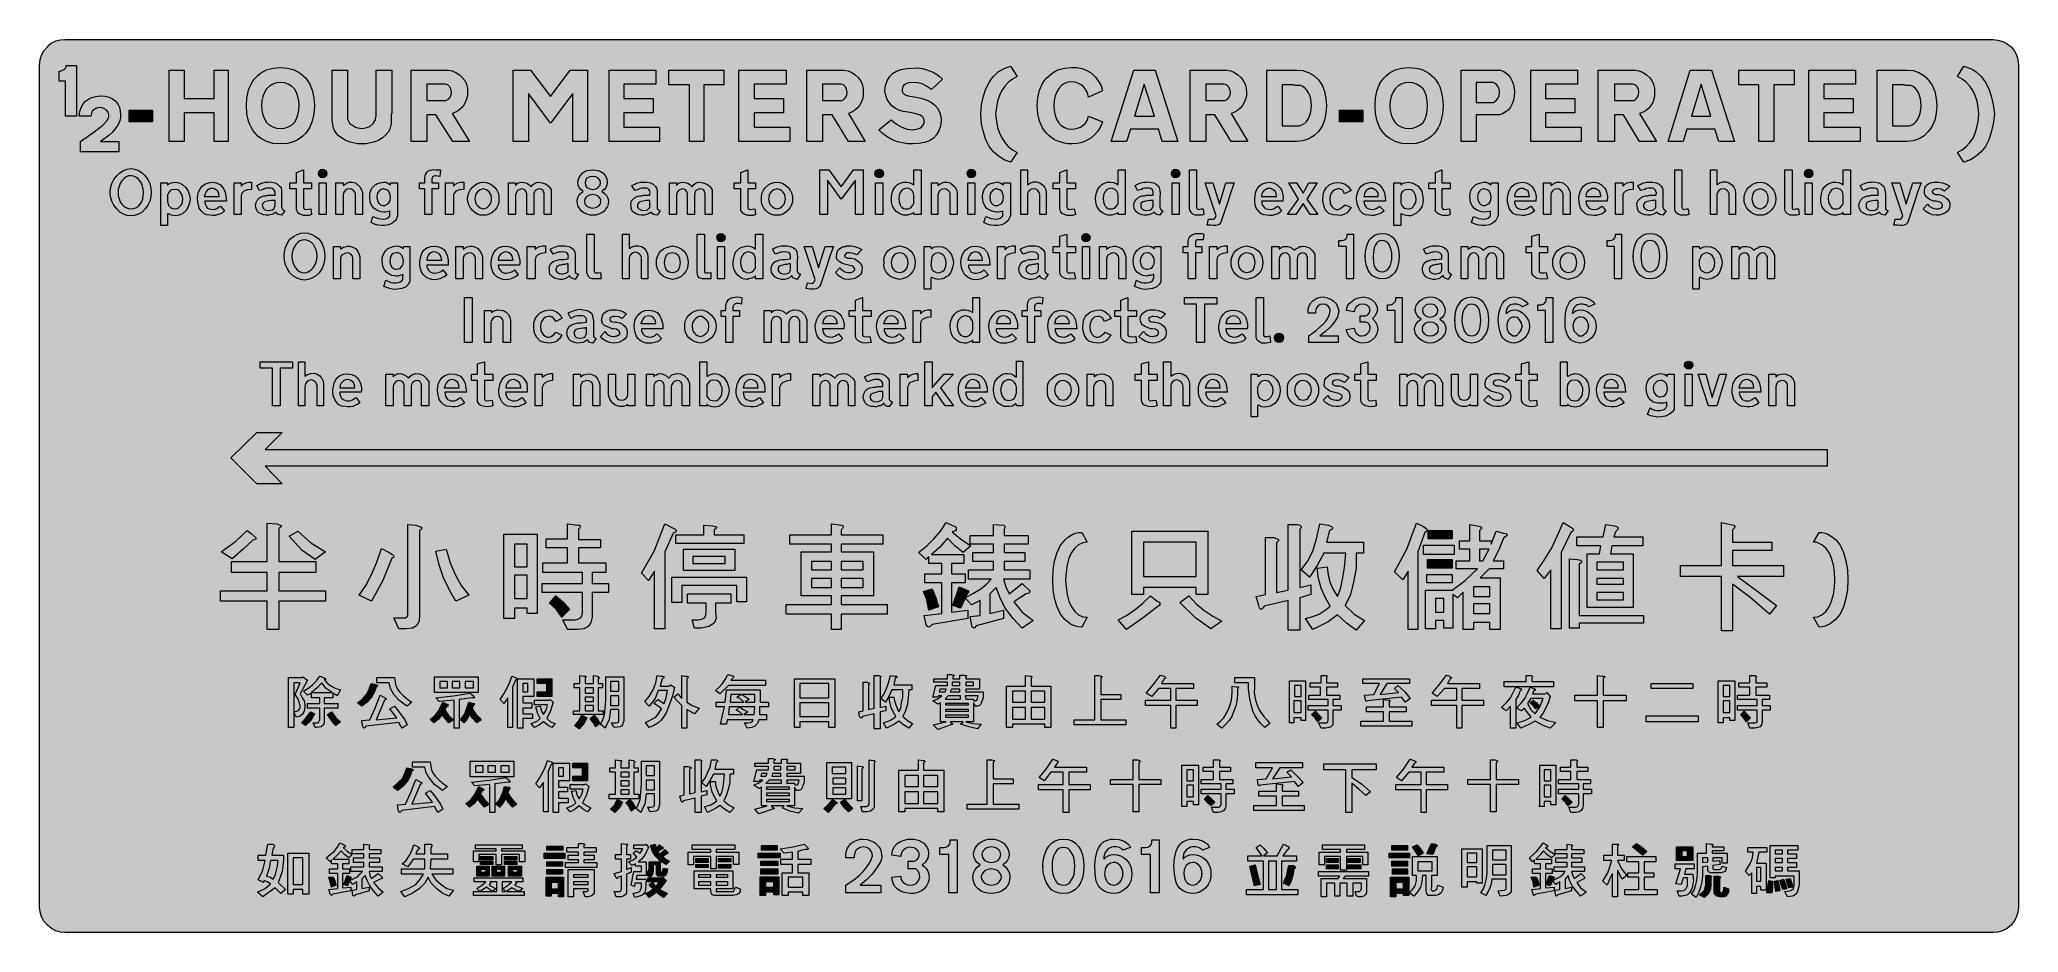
# Model space of a CAD drawing. Header units: metres. Extents: x 10 to 559, y 12 to 260.
import ezdxf

# ---------------------------------------------------------------- set-up
doc = ezdxf.new("R2010")
doc.units = ezdxf.units.M
for name, color, linetype, true_color in [('FILL_BLACK_000000', 7, 'Continuous', 0x000000), ('FILL_YELLOW_FFFF00', 7, 'Continuous', 0xffff00), ('STROKE_BLACK_000000', 7, 'Continuous', 0x000000)]:
    doc.layers.add(name, color=color, linetype=linetype, true_color=true_color)

msp = doc.modelspace()

# ---------------------------------------------------------------- hatches: boundary and pattern name
at = {"layer": 'FILL_BLACK_000000', "true_color": 0x000000}
h = msp.add_hatch(color=7, dxfattribs=at)
h.dxf.hatch_style = 1
h.paths.add_polyline_path([(17.28, 238.68), (17.28, 248.4), (15.48, 248.4), (15.48, 251.1), (16.27, 251.3), (16.92, 251.64), (17.33, 252.05), (17.46, 252.72), (20.34, 252.72), (20.34, 238.68), (17.28, 238.68)])
h = msp.add_hatch(color=7, dxfattribs=at)
h.dxf.hatch_style = 1
h.paths.add_polyline_path([(54.36, 243.54), (58.5, 243.54), (58.5, 251.46), (62.46, 251.46), (62.46, 231.66), (58.5, 231.66), (58.5, 239.58), (50.22, 239.58), (50.22, 231.66), (46.08, 231.66), (46.08, 251.46), (50.22, 251.46), (50.22, 243.54), (54.36, 243.54)])
h = msp.add_hatch(color=7, dxfattribs=at)
h.dxf.hatch_style = 1
h.paths.add_polyline_path([(80.71, 251.48), (81.58, 251.08), (82.4, 250.59), (83.17, 249.99), (83.88, 249.3), (84.96, 247.69), (85.75, 245.84), (86.23, 243.78), (86.4, 241.56), (86.23, 239.34), (85.75, 237.29), (84.96, 235.43), (83.88, 233.82), (83.18, 233.13), (82.43, 232.53), (81.63, 232.04), (80.78, 231.64), (79.87, 231.33), (78.92, 231.11), (76.86, 230.94), (74.88, 231.11), (73.04, 231.64), (72.18, 232.04), (71.39, 232.53), (70.67, 233.13), (70.02, 233.82), (69.39, 234.6), (68.87, 235.43), (68.43, 236.33), (68.09, 237.29), (67.64, 239.34), (67.5, 241.56), (67.64, 243.78), (68.09, 245.84), (68.43, 246.79), (68.87, 247.69), (69.39, 248.52), (70.02, 249.3), (70.67, 249.99), (71.39, 250.59), (72.18, 251.08), (73.04, 251.48), (74.88, 252.01), (76.86, 252.18), (78.84, 252.01), (80.71, 251.48)])
h.paths.add_polyline_path([(81.79, 244.1), (81.4, 245.23), (80.82, 246.24), (79.97, 246.98), (79.04, 247.55), (78.01, 247.91), (76.86, 248.04), (75.79, 247.91), (74.77, 247.55), (73.85, 246.98), (73.08, 246.24), (72.48, 245.23), (72.02, 244.1), (71.74, 242.87), (71.64, 241.56), (71.74, 240.25), (72.02, 239.02), (72.48, 237.89), (73.08, 236.88), (73.85, 236.17), (74.77, 235.67), (75.79, 235.36), (76.86, 235.26), (78.01, 235.36), (79.04, 235.67), (79.97, 236.17), (80.82, 236.88), (81.4, 237.89), (81.79, 239.02), (82.01, 240.25), (82.08, 241.56), (82.01, 242.87), (81.79, 244.1)], flags=16)
h = msp.add_hatch(color=7, dxfattribs=at)
h.dxf.hatch_style = 1
h.paths.add_polyline_path([(107.64, 239.04), (107.64, 236.52), (107.28, 235.08), (106.78, 234.17), (106.09, 233.35), (105.23, 232.62), (104.22, 232.02), (103.11, 231.55), (101.95, 231.21), (100.75, 231.01), (99.54, 230.94), (98.33, 231.01), (97.13, 231.21), (95.97, 231.55), (94.86, 232.02), (93.85, 232.62), (92.99, 233.33), (92.3, 234.1), (91.8, 234.9), (91.8, 235.08), (91.62, 235.26), (91.44, 236.52), (91.28, 237.42), (91.26, 238.86), (91.26, 251.46), (95.58, 251.46), (95.58, 239.58), (95.58, 239.36), (95.58, 239.22), (95.58, 238.14), (95.58, 237.78), (95.78, 237.25), (96.12, 236.75), (96.59, 236.31), (97.2, 235.98), (97.77, 235.64), (98.37, 235.42), (99.54, 235.26), (100.62, 235.4), (101.7, 235.8), (102.65, 236.63), (103.32, 237.6), (103.32, 237.78), (103.5, 238.86), (103.5, 239.22), (103.5, 251.46), (107.82, 251.46), (107.82, 239.58), (107.64, 239.04)])
h = msp.add_hatch(color=7, dxfattribs=at)
h.dxf.hatch_style = 1
h.paths.add_polyline_path([(113.22, 231.66), (113.22, 251.46), (123.48, 251.46), (124.6, 251.22), (125.64, 250.78), (126.58, 250.17), (127.4, 249.41), (128.06, 248.53), (128.54, 247.54), (128.83, 246.47), (128.88, 245.34), (128.81, 244.34), (128.58, 243.37), (128.23, 242.46), (127.73, 241.63), (127.11, 240.88), (126.37, 240.25), (125.52, 239.75), (124.56, 239.4), (129.42, 231.66), (124.74, 231.66), (120.06, 239.04), (117.54, 239.04), (117.54, 231.66), (113.22, 231.66)])
h.paths.add_polyline_path([(122.94, 243), (123.54, 243.37), (124, 243.9), (124.28, 244.57), (124.38, 245.34), (124.25, 246.13), (123.91, 246.83), (123.39, 247.31), (122.76, 247.5), (117.54, 247.5), (117.54, 243), (122.58, 243), (122.94, 243)], flags=16)
h = msp.add_hatch(color=7, dxfattribs=at)
h.dxf.hatch_style = 1
h.paths.add_polyline_path([(145.8, 244.98), (145.8, 231.66), (141.48, 231.66), (141.48, 251.46), (146.34, 251.46), (151.92, 244.08), (157.32, 251.46), (162.18, 251.46), (162.18, 231.66), (158.04, 231.66), (158.04, 244.98), (151.92, 236.7), (145.8, 244.98)])
h = msp.add_hatch(color=7, dxfattribs=at)
h.dxf.hatch_style = 1
h.paths.add_polyline_path([(172.26, 235.62), (182.16, 235.62), (182.16, 231.66), (168.12, 231.66), (168.12, 251.46), (181.08, 251.46), (181.08, 247.5), (172.26, 247.5), (172.26, 243.54), (180.36, 243.54), (180.36, 239.58), (172.26, 239.58), (172.26, 235.62)])
h = msp.add_hatch(color=7, dxfattribs=at)
h.dxf.hatch_style = 1
h.paths.add_polyline_path([(194.4, 231.66), (190.44, 231.66), (190.44, 247.32), (184.68, 247.32), (184.68, 251.46), (199.98, 251.46), (199.98, 247.32), (194.4, 247.32), (194.4, 231.66)])
h = msp.add_hatch(color=7, dxfattribs=at)
h.dxf.hatch_style = 1
h.paths.add_polyline_path([(208.44, 235.62), (218.34, 235.62), (218.34, 231.66), (204.12, 231.66), (204.12, 251.46), (217.26, 251.46), (217.26, 247.5), (208.44, 247.5), (208.44, 243.54), (216.54, 243.54), (216.54, 239.58), (208.44, 239.58), (208.44, 235.62)])
h = msp.add_hatch(color=7, dxfattribs=at)
h.dxf.hatch_style = 1
h.paths.add_polyline_path([(223.02, 231.66), (223.02, 251.46), (233.28, 251.46), (234.45, 251.22), (235.52, 250.78), (236.46, 250.17), (237.26, 249.41), (237.9, 248.53), (238.37, 247.54), (238.63, 246.47), (238.68, 245.34), (238.66, 244.34), (238.46, 243.37), (238.11, 242.46), (237.62, 241.63), (237, 240.88), (236.28, 240.25), (235.45, 239.75), (234.54, 239.4), (239.22, 231.66), (234.54, 231.66), (230.04, 239.04), (227.34, 239.04), (227.34, 231.66), (223.02, 231.66)])
h.paths.add_polyline_path([(232.74, 243), (233.34, 243.37), (233.8, 243.9), (234.08, 244.57), (234.18, 245.34), (234.05, 246.13), (233.71, 246.83), (233.19, 247.31), (232.56, 247.5), (227.34, 247.5), (227.34, 243), (232.38, 243), (232.74, 243)], flags=16)
h = msp.add_hatch(color=7, dxfattribs=at)
h.dxf.hatch_style = 1
h.paths.add_polyline_path([(249.44, 245.58), (249.59, 245.21), (249.91, 244.9), (250.38, 244.62), (250.88, 244.38), (251.57, 244.19), (253.44, 243.9), (255.03, 243.56), (256.41, 243.09), (257.58, 242.48), (258.55, 241.74), (259.3, 240.86), (259.84, 239.85), (260.17, 238.7), (260.28, 237.42), (260.09, 235.9), (259.68, 234.59), (259.02, 233.47), (258.14, 232.56), (257.03, 231.85), (255.7, 231.35), (254.14, 231.04), (252.36, 230.94), (250.91, 231.01), (249.52, 231.21), (248.21, 231.55), (246.96, 232.02), (245.81, 232.6), (244.78, 233.26), (243.85, 234.02), (243, 234.9), (246.42, 237.6), (247.9, 236.42), (249.39, 235.58), (250.87, 235.07), (252.36, 234.9), (253.78, 235.14), (254.33, 235.35), (254.79, 235.62), (255.14, 235.96), (255.4, 236.37), (255.55, 236.85), (255.6, 237.42), (255.52, 237.87), (255.3, 238.27), (254.94, 238.62), (254.43, 238.93), (253.02, 239.42), (251.1, 239.76), (249.76, 239.97), (248.57, 240.33), (247.53, 240.85), (246.64, 241.52), (245.91, 242.33), (245.33, 243.3), (244.9, 244.43), (244.62, 245.7), (244.86, 247.21), (245.3, 248.51), (245.96, 249.59), (246.82, 250.47), (247.91, 251.15), (249.23, 251.62), (250.77, 251.91), (252.54, 252), (253.83, 252.04), (254.99, 251.91), (256.06, 251.65), (257.04, 251.28), (258.06, 250.84), (258.97, 250.31), (259.82, 249.69), (260.64, 248.94), (257.58, 246.06), (256.26, 246.98), (254.99, 247.59), (253.76, 247.93), (252.54, 248.04), (251.23, 247.91), (250.27, 247.52), (249.93, 247.24), (249.68, 246.9), (249.53, 246.51), (249.48, 246.06), (249.44, 245.58)])
h = msp.add_hatch(color=7, dxfattribs=at)
h.dxf.hatch_style = 1
h.paths.add_polyline_path([(275.61, 237.29), (275.96, 235.55), (276.49, 233.98), (277.2, 232.56), (277.97, 231.31), (278.93, 230.24), (280.06, 229.35), (281.34, 228.6), (279.54, 225.9), (277.75, 226.58), (276.16, 227.52), (274.78, 228.74), (273.6, 230.22), (272.73, 232.08), (272.02, 234.18), (271.52, 236.55), (271.26, 239.22), (271.52, 241.89), (272.02, 244.24), (272.73, 246.28), (273.6, 248.04), (274.17, 248.92), (274.79, 249.68), (276.12, 250.92), (277.76, 251.87), (279.54, 252.54), (281.34, 249.66), (280.07, 248.96), (278.94, 248.08), (277.97, 247.02), (277.15, 245.79), (276.49, 244.39), (275.97, 242.83), (275.61, 241.1), (275.4, 239.22), (275.61, 237.29)])
h = msp.add_hatch(color=7, dxfattribs=at)
h.dxf.hatch_style = 1
h.paths.add_polyline_path([(304.53, 235.71), (303.78, 234.51), (302.87, 233.46), (301.82, 232.58), (300.65, 231.88), (299.38, 231.36), (298.04, 231.05), (296.64, 230.94), (295.58, 230.99), (294.56, 231.14), (292.66, 231.71), (291.79, 232.12), (291, 232.61), (290.27, 233.18), (289.62, 233.82), (288.99, 234.6), (288.44, 235.43), (287.6, 237.29), (287.09, 239.34), (286.92, 241.56), (287.09, 243.78), (287.6, 245.84), (288.44, 247.69), (288.99, 248.52), (289.62, 249.3), (290.32, 249.99), (291.07, 250.59), (291.86, 251.08), (292.7, 251.48), (294.51, 252.01), (296.46, 252.18), (297.94, 252.18), (299.39, 251.91), (300.76, 251.37), (302.04, 250.56), (303.1, 249.46), (304.02, 248.22), (304.7, 247.03), (305.1, 245.7), (301.14, 243.9), (301.04, 244.71), (300.76, 245.5), (300.3, 246.25), (299.7, 246.96), (298.99, 247.46), (298.22, 247.86), (297.37, 248.12), (296.46, 248.22), (295.42, 248.1), (294.49, 247.74), (293.66, 247.16), (292.95, 246.38), (292.38, 245.41), (291.95, 244.27), (291.69, 242.98), (291.6, 241.56), (291.67, 240.22), (291.89, 238.95), (292.28, 237.81), (292.86, 236.88), (293.63, 236.07), (294.53, 235.51), (295.49, 235.18), (296.46, 235.08), (297.3, 235.12), (298.15, 235.28), (298.97, 235.61), (299.7, 236.16), (300.38, 236.72), (300.78, 237.42), (301.14, 238.68), (305.1, 237.06), (304.53, 235.71)])
h = msp.add_hatch(color=7, dxfattribs=at)
h.dxf.hatch_style = 1
h.paths.add_polyline_path([(320.58, 235.08), (312.84, 235.08), (311.76, 231.66), (307.44, 231.66), (313.74, 251.46), (319.68, 251.46), (325.98, 231.66), (321.66, 231.66), (320.58, 235.08)])
h.paths.add_polyline_path([(313.92, 238.68), (319.5, 238.68), (316.62, 247.5), (313.92, 238.68)], flags=16)
h = msp.add_hatch(color=7, dxfattribs=at)
h.dxf.hatch_style = 1
h.paths.add_polyline_path([(329.4, 231.66), (329.4, 251.46), (339.48, 251.46), (340.65, 251.22), (341.72, 250.78), (342.67, 250.17), (343.48, 249.41), (344.15, 248.53), (344.64, 247.54), (344.95, 246.47), (345.06, 245.34), (344.99, 244.34), (344.76, 243.37), (344.41, 242.46), (343.91, 241.63), (343.29, 240.88), (342.55, 240.25), (341.7, 239.75), (340.74, 239.4), (345.42, 231.66), (340.74, 231.66), (336.24, 239.04), (333.72, 239.04), (333.72, 231.66), (329.4, 231.66)])
h.paths.add_polyline_path([(339.12, 243), (339.72, 243.37), (340.18, 243.9), (340.46, 244.57), (340.56, 245.34), (340.43, 246.13), (340.06, 246.83), (339.5, 247.31), (338.76, 247.5), (333.72, 247.5), (333.72, 243), (338.94, 243), (339.12, 243)], flags=16)
h = msp.add_hatch(color=7, dxfattribs=at)
h.dxf.hatch_style = 1
h.paths.add_polyline_path([(350.64, 251.46), (358.92, 251.46), (360.64, 251.29), (362.25, 250.79), (363.73, 249.94), (365.04, 248.76), (365.99, 247.26), (366.66, 245.5), (367.07, 243.57), (367.2, 241.56), (367.07, 239.47), (366.66, 237.56), (365.99, 235.84), (365.04, 234.36), (363.75, 233.18), (362.32, 232.34), (360.71, 231.83), (358.92, 231.66), (350.64, 231.66), (350.64, 251.46)])
h.paths.add_polyline_path([(358.38, 235.98), (359.46, 235.98), (359.64, 235.98), (360.41, 236.21), (361.09, 236.6), (361.67, 237.14), (362.16, 237.83), (362.55, 238.62), (362.83, 239.52), (363, 240.51), (363.06, 241.56), (363, 242.55), (362.84, 243.5), (362.57, 244.37), (362.21, 245.16), (361.76, 245.85), (361.24, 246.42), (360.65, 246.86), (360, 247.14), (359.78, 247.14), (359.64, 247.14), (358.56, 247.14), (358.2, 247.32), (354.96, 247.32), (354.96, 235.98), (358.2, 235.98), (358.31, 235.98), (358.38, 235.98)], flags=16)
h = msp.add_hatch(color=7, dxfattribs=at)
h.dxf.hatch_style = 1
h.paths.add_polyline_path([(393.07, 251.79), (393.97, 251.48), (394.83, 251.08), (395.63, 250.59), (396.38, 249.99), (397.08, 249.3), (397.71, 248.52), (398.23, 247.69), (398.67, 246.79), (399.01, 245.84), (399.46, 243.78), (399.6, 241.56), (399.46, 239.34), (399.01, 237.29), (398.67, 236.33), (398.23, 235.43), (397.71, 234.6), (397.08, 233.82), (396.38, 233.13), (395.63, 232.53), (394.83, 232.04), (393.97, 231.64), (393.07, 231.33), (392.12, 231.11), (390.06, 230.94), (388.11, 231.11), (386.3, 231.64), (385.46, 232.04), (384.67, 232.53), (383.92, 233.13), (383.22, 233.82), (382.59, 234.6), (382.07, 235.43), (381.63, 236.33), (381.28, 237.29), (380.84, 239.34), (380.7, 241.56), (380.84, 243.78), (381.28, 245.84), (381.63, 246.79), (382.07, 247.69), (382.59, 248.52), (383.22, 249.3), (383.92, 249.99), (384.67, 250.59), (385.46, 251.08), (386.3, 251.48), (388.11, 252.01), (390.06, 252.18), (392.12, 252.01), (393.07, 251.79)])
h.paths.add_polyline_path([(394.99, 244.1), (394.6, 245.23), (394.02, 246.24), (393.17, 246.98), (392.24, 247.55), (391.21, 247.91), (390.06, 248.04), (388.99, 247.91), (387.97, 247.55), (387.05, 246.98), (386.28, 246.24), (385.68, 245.23), (385.22, 244.1), (384.94, 242.87), (384.84, 241.56), (384.94, 240.25), (385.22, 239.02), (385.68, 237.89), (386.28, 236.88), (387.05, 236.17), (387.97, 235.67), (388.99, 235.36), (390.06, 235.26), (391.21, 235.36), (392.24, 235.67), (393.17, 236.17), (394.02, 236.88), (394.6, 237.89), (394.99, 239.02), (395.21, 240.25), (395.28, 241.56), (395.21, 242.87), (394.99, 244.1)], flags=16)
h = msp.add_hatch(color=7, dxfattribs=at)
h.dxf.hatch_style = 1
h.paths.add_polyline_path([(408.78, 239.04), (408.78, 231.66), (404.64, 231.66), (404.64, 251.46), (414.54, 251.46), (415.26, 251.46), (415.33, 251.46), (415.44, 251.46), (416.24, 251.12), (417.02, 250.65), (417.72, 250.04), (418.32, 249.3), (418.79, 248.33), (419.13, 247.32), (419.33, 246.31), (419.4, 245.34), (419.33, 244.24), (419.13, 243.14), (418.79, 242.1), (418.32, 241.2), (417.61, 240.36), (416.86, 239.72), (416.07, 239.28), (415.26, 239.04), (415.19, 239.04), (415.08, 239.04), (414.36, 239.04), (408.78, 239.04)])
h.paths.add_polyline_path([(413.28, 242.46), (413.35, 242.46), (413.46, 242.46), (414.2, 242.88), (414.77, 243.56), (415.13, 244.41), (415.26, 245.34), (415.13, 246.17), (414.77, 246.96), (414.2, 247.62), (413.46, 248.04), (413.1, 248.04), (408.78, 248.04), (408.78, 242.46), (413.28, 242.46)], flags=16)
h = msp.add_hatch(color=7, dxfattribs=at)
h.dxf.hatch_style = 1
h.paths.add_polyline_path([(428.04, 235.62), (437.94, 235.62), (437.94, 231.66), (423.9, 231.66), (423.9, 251.46), (436.86, 251.46), (436.86, 247.5), (428.04, 247.5), (428.04, 243.54), (436.14, 243.54), (436.14, 239.58), (428.04, 239.58), (428.04, 235.62)])
h = msp.add_hatch(color=7, dxfattribs=at)
h.dxf.hatch_style = 1
h.paths.add_polyline_path([(442.62, 231.66), (442.62, 251.46), (452.88, 251.46), (454.05, 251.22), (455.12, 250.78), (456.06, 250.17), (456.86, 249.41), (457.5, 248.53), (457.97, 247.54), (458.23, 246.47), (458.28, 245.34), (458.26, 244.34), (458.09, 243.37), (457.76, 242.46), (457.29, 241.63), (456.68, 240.88), (455.95, 240.25), (455.1, 239.75), (454.14, 239.4), (458.82, 231.66), (454.14, 231.66), (449.64, 239.04), (447.12, 239.04), (447.12, 231.66), (442.62, 231.66)])
h.paths.add_polyline_path([(452.52, 243), (453.12, 243.37), (453.58, 243.9), (453.86, 244.57), (453.96, 245.34), (453.83, 246.13), (453.46, 246.83), (452.9, 247.31), (452.16, 247.5), (447.12, 247.5), (447.12, 243), (452.34, 243), (452.52, 243)], flags=16)
h = msp.add_hatch(color=7, dxfattribs=at)
h.dxf.hatch_style = 1
h.paths.add_polyline_path([(475.02, 235.08), (467.28, 235.08), (466.2, 231.66), (462.06, 231.66), (468.18, 251.46), (474.12, 251.46), (480.42, 231.66), (476.1, 231.66), (475.02, 235.08)])
h.paths.add_polyline_path([(468.54, 238.68), (473.94, 238.68), (471.24, 247.5), (468.54, 238.68)], flags=16)
h = msp.add_hatch(color=7, dxfattribs=at)
h.dxf.hatch_style = 1
h.paths.add_polyline_path([(491.4, 231.66), (487.26, 231.66), (487.26, 247.32), (481.68, 247.32), (481.68, 251.46), (496.98, 251.46), (496.98, 247.32), (491.4, 247.32), (491.4, 231.66)])
h = msp.add_hatch(color=7, dxfattribs=at)
h.dxf.hatch_style = 1
h.paths.add_polyline_path([(505.26, 235.62), (515.34, 235.62), (515.34, 231.66), (501.12, 231.66), (501.12, 251.46), (514.08, 251.46), (514.08, 247.5), (505.26, 247.5), (505.26, 243.54), (513.36, 243.54), (513.36, 239.58), (505.26, 239.58), (505.26, 235.62)])
h = msp.add_hatch(color=7, dxfattribs=at)
h.dxf.hatch_style = 1
h.paths.add_polyline_path([(520.02, 251.46), (528.3, 251.46), (530.01, 251.29), (531.61, 250.79), (533.03, 249.94), (533.67, 249.39), (534.24, 248.76), (534.81, 248.04), (535.29, 247.26), (536.02, 245.5), (536.44, 243.57), (536.58, 241.56), (536.44, 239.47), (536.02, 237.56), (535.29, 235.84), (534.81, 235.07), (534.24, 234.36), (533.06, 233.18), (531.68, 232.34), (530.09, 231.83), (528.3, 231.66), (520.02, 231.66), (520.02, 251.46)])
h.paths.add_polyline_path([(527.76, 235.98), (528.84, 235.98), (529.02, 235.98), (529.73, 236.21), (530.36, 236.6), (530.92, 237.14), (531.38, 237.83), (531.76, 238.62), (532.03, 239.52), (532.2, 240.51), (532.26, 241.56), (532.21, 242.55), (532.06, 243.5), (531.82, 244.37), (531.5, 245.16), (531.08, 245.85), (530.59, 246.42), (530.02, 246.86), (529.38, 247.14), (529.16, 247.14), (529.02, 247.14), (527.94, 247.14), (527.58, 247.32), (524.34, 247.32), (524.34, 235.98), (527.58, 235.98), (527.69, 235.98), (527.76, 235.98)], flags=16)
h = msp.add_hatch(color=7, dxfattribs=at)
h.dxf.hatch_style = 1
h.paths.add_polyline_path([(548.12, 241.1), (547.78, 242.83), (547.27, 244.39), (546.59, 245.79), (545.75, 247.02), (544.76, 248.08), (543.62, 248.96), (542.34, 249.66), (544.14, 252.54), (545.98, 251.87), (546.82, 251.43), (547.56, 250.92), (548.89, 249.68), (549.51, 248.92), (550.08, 248.04), (551.03, 246.28), (551.74, 244.24), (552.26, 241.89), (552.6, 239.22), (552.26, 236.55), (551.74, 234.18), (551.03, 232.08), (550.08, 230.22), (548.9, 228.74), (547.51, 227.52), (545.93, 226.58), (544.14, 225.9), (542.34, 228.6), (543.62, 229.35), (544.77, 230.24), (545.78, 231.31), (546.66, 232.56), (547.27, 233.98), (547.74, 235.55), (548.08, 237.29), (548.28, 239.22), (548.12, 241.1)])
h = msp.add_hatch(color=7, dxfattribs=at)
h.dxf.hatch_style = 1
h.paths.add_polyline_path([(32.04, 231.66), (32.04, 228.78), (21.42, 228.78), (21.42, 231.66), (25.26, 234.3), (27.61, 236.16), (28.84, 237.48), (29.34, 238.5), (29.34, 239.04), (29.08, 239.78), (28.58, 240.37), (27.87, 240.79), (27, 241.02), (25.92, 240.88), (25.11, 240.46), (24.81, 240.13), (24.57, 239.73), (24.3, 238.68), (21.06, 238.68), (21.27, 239.96), (21.62, 241.09), (22.15, 242.05), (22.86, 242.82), (23.63, 243.42), (24.59, 243.88), (25.72, 244.16), (27, 244.26), (28.27, 244.18), (29.37, 243.93), (30.3, 243.51), (31.07, 242.93), (31.68, 242.19), (32.14, 241.3), (32.44, 240.25), (32.58, 239.04), (32.58, 238.5), (32.43, 237.62), (32.11, 236.75), (31.64, 235.88), (31.01, 235.01), (30.22, 234.16), (29.29, 233.31), (27, 231.66), (32.04, 231.66)])
h = msp.add_hatch(color=7, dxfattribs=at)
h.dxf.hatch_style = 1
h.paths.add_polyline_path([(41.4, 240.3), (41.4, 237.06), (34.92, 237.06), (34.92, 240.3), (41.4, 240.3)])
h = msp.add_hatch(color=7, dxfattribs=at)
h.dxf.hatch_style = 1
h.paths.add_polyline_path([(377.28, 240.3), (377.28, 237.06), (370.8, 237.06), (370.8, 240.3), (377.28, 240.3)])
h = msp.add_hatch(color=7, dxfattribs=at)
h.dxf.hatch_style = 1
h.paths.add_polyline_path([(37.51, 223.58), (38.52, 222.96), (39.42, 222.12), (40.13, 221.09), (40.64, 219.92), (40.94, 218.68), (41.04, 217.44), (40.94, 216.23), (40.64, 215.06), (40.13, 213.95), (39.42, 212.94), (38.52, 212.02), (37.51, 211.41), (36.46, 211.07), (35.46, 210.96), (34.39, 211.07), (33.35, 211.41), (32.37, 212.02), (31.5, 212.94), (30.69, 213.95), (30.13, 215.06), (29.8, 216.23), (29.7, 217.44), (29.8, 218.68), (30.13, 219.92), (30.69, 221.09), (31.5, 222.12), (32.37, 222.96), (33.35, 223.58), (34.39, 223.97), (35.46, 224.1), (36.46, 223.97), (37.51, 223.58)])
h.paths.add_polyline_path([(34.13, 221.81), (33.51, 221.36), (32.94, 220.68), (32.47, 219.95), (32.13, 219.13), (31.93, 218.28), (31.86, 217.44), (31.93, 216.52), (32.14, 215.67), (32.48, 214.91), (32.92, 214.25), (33.45, 213.7), (34.06, 213.29), (34.74, 213.03), (35.46, 212.94), (36.13, 213.01), (36.79, 213.23), (37.41, 213.62), (37.98, 214.2), (38.42, 214.93), (38.7, 215.75), (38.88, 217.44), (38.81, 218.36), (38.62, 219.23), (38.32, 220.03), (37.91, 220.73), (37.41, 221.3), (36.83, 221.74), (36.18, 222.02), (35.46, 222.12), (34.79, 222.05), (34.13, 221.81)], flags=16)
h = msp.add_hatch(color=7, dxfattribs=at)
h.dxf.hatch_style = 1
h.paths.add_polyline_path([(48.78, 220.16), (49.32, 219.94), (49.86, 219.6), (50.65, 218.84), (51.3, 217.8), (51.71, 216.72), (51.84, 215.64), (51.71, 214.63), (51.3, 213.48), (50.72, 212.51), (49.86, 211.68), (48.78, 211.19), (47.7, 210.96), (46.73, 211.16), (45.9, 211.5), (45.54, 211.5), (45.54, 208.26), (43.74, 208.26), (43.74, 220.14), (45.54, 220.14), (45.54, 219.78), (45.54, 219.6), (45.72, 219.6), (45.9, 219.78), (46.67, 220.12), (47.7, 220.32), (48.78, 220.16)])
h.paths.add_polyline_path([(45.54, 216.72), (45.54, 214.92), (45.72, 214.56), (45.88, 213.86), (46.44, 213.3), (46.74, 213.09), (47.09, 212.99), (47.88, 212.94), (48.28, 213), (48.67, 213.19), (49.32, 213.84), (49.72, 214.73), (49.84, 215.73), (49.65, 216.73), (49.14, 217.62), (48.84, 217.96), (48.47, 218.18), (47.52, 218.34), (46.82, 218.21), (46.26, 217.8), (45.83, 217.33), (45.54, 216.72)], flags=16)
h = msp.add_hatch(color=7, dxfattribs=at)
h.dxf.hatch_style = 1
h.paths.add_polyline_path([(55.62, 211.68), (54.92, 212.4), (54.36, 213.12), (53.98, 214.99), (53.93, 215.88), (54, 216.72), (54.23, 217.63), (54.65, 218.45), (55.24, 219.18), (55.98, 219.78), (56.98, 220.18), (58.07, 220.3), (59.19, 220.11), (60.3, 219.6), (61.07, 218.68), (61.56, 217.62), (61.81, 216.36), (61.92, 215.1), (55.98, 215.1), (55.91, 214.83), (55.94, 214.56), (56.16, 214.02), (56.36, 213.5), (56.7, 213.12), (57.13, 212.91), (57.6, 212.81), (58.5, 212.76), (59.29, 213.05), (59.94, 213.48), (60.3, 213.66), (61.38, 212.4), (60.91, 211.88), (60.3, 211.5), (58.84, 211.12), (58.05, 211.07), (57.24, 211.14), (56.43, 211.28), (55.62, 211.68)])
h.paths.add_polyline_path([(59.83, 217.15), (59.58, 217.8), (59.29, 218.14), (58.86, 218.34), (58.43, 218.54), (57.96, 218.61), (57.49, 218.54), (57.06, 218.34), (56.8, 218.28), (56.57, 218.12), (56.4, 217.88), (56.34, 217.62), (56, 217.06), (55.8, 216.36), (59.94, 216.36), (59.83, 217.15)], flags=16)
h = msp.add_hatch(color=7, dxfattribs=at)
h.dxf.hatch_style = 1
h.paths.add_polyline_path([(66.62, 219.76), (67.32, 220.14), (68.13, 220.3), (68.94, 220.32), (68.94, 218.34), (67.79, 218.21), (66.78, 217.8), (66.24, 217.26), (66.08, 216.9), (66.06, 216.54), (66.06, 211.32), (64.08, 211.32), (64.08, 220.14), (66.06, 220.14), (66.06, 219.24), (66.62, 219.76)])
h = msp.add_hatch(color=7, dxfattribs=at)
h.dxf.hatch_style = 1
h.paths.add_polyline_path([(71.55, 220.03), (72, 220.14), (72.72, 220.3), (73.44, 220.32), (73.98, 220.39), (74.5, 220.37), (75.42, 220.14), (76.12, 219.76), (76.68, 219.24), (76.92, 219.04), (77.09, 218.75), (77.22, 217.98), (77.22, 216.18), (77.22, 213.3), (77.4, 212.94), (77.58, 212.76), (78.12, 212.4), (77.22, 211.14), (76.32, 211.32), (75.92, 211.61), (75.78, 212.04), (75.15, 211.61), (74.52, 211.32), (73.71, 211.16), (72.9, 211.14), (72.27, 211.25), (71.64, 211.5), (70.97, 211.79), (70.56, 212.22), (70.16, 213.03), (70.02, 213.84), (70.16, 214.72), (70.56, 215.46), (71.12, 215.98), (71.82, 216.36), (72.36, 216.52), (72.9, 216.54), (73.44, 216.7), (73.98, 216.72), (75.42, 216.72), (75.42, 217.26), (75.42, 217.62), (75.06, 218.16), (74.77, 218.57), (74.34, 218.7), (73.08, 218.7), (72.56, 218.59), (72.18, 218.34), (71.1, 217.98), (70.38, 219.42), (71.1, 219.78), (71.55, 220.03)])
h.paths.add_polyline_path([(74.16, 212.58), (74.68, 212.69), (75.06, 212.94), (75.24, 213.3), (75.4, 213.57), (75.42, 213.84), (75.42, 215.28), (74.34, 215.28), (73.26, 215.1), (72.9, 214.94), (72.54, 214.92), (72, 214.38), (71.87, 213.93), (72, 213.48), (72.05, 213.21), (72.36, 212.94), (72.54, 212.76), (72.9, 212.58), (73.53, 212.45), (74.16, 212.58)], flags=16)
h = msp.add_hatch(color=7, dxfattribs=at)
h.dxf.hatch_style = 1
h.paths.add_polyline_path([(83.45, 213.03), (83.7, 212.76), (85.32, 212.94), (85.5, 211.32), (84.8, 211.12), (84.06, 211.05), (83.32, 211.12), (82.62, 211.32), (82.04, 211.65), (81.65, 212.06), (81.43, 212.51), (81.36, 212.94), (81.36, 218.52), (79.56, 218.52), (79.56, 220.14), (81.36, 220.14), (81.36, 223.02), (83.34, 223.74), (83.34, 220.14), (85.5, 220.14), (85.5, 218.52), (83.34, 218.52), (83.34, 213.3), (83.45, 213.03)])
h = msp.add_hatch(color=7, dxfattribs=at)
h.dxf.hatch_style = 1
h.paths.add_polyline_path([(89.72, 222.26), (89.46, 221.92), (89.06, 221.67), (88.56, 221.58), (88.16, 221.67), (87.82, 221.92), (87.57, 222.26), (87.48, 222.66), (87.57, 223.16), (87.82, 223.56), (88.16, 223.82), (88.56, 223.92), (89.06, 223.82), (89.46, 223.56), (89.72, 223.16), (89.82, 222.66), (89.72, 222.26)])
h = msp.add_hatch(color=7, dxfattribs=at)
h.dxf.hatch_style = 1
h.paths.add_polyline_path([(89.64, 220.14), (89.64, 211.32), (87.66, 211.32), (87.66, 220.14), (89.64, 220.14)])
h = msp.add_hatch(color=7, dxfattribs=at)
h.dxf.hatch_style = 1
h.paths.add_polyline_path([(95.49, 218.39), (94.86, 217.98), (94.45, 217.35), (94.32, 216.72), (94.32, 211.32), (92.34, 211.32), (92.34, 220.14), (94.32, 220.14), (94.32, 219.42), (95.13, 220.01), (95.94, 220.32), (96.84, 220.3), (97.74, 220.14), (99, 219.06), (99.43, 218.25), (99.72, 217.44), (99.72, 211.32), (97.74, 211.32), (97.74, 217.08), (97.6, 217.6), (97.2, 217.98), (96.66, 218.39), (96.12, 218.52), (95.49, 218.39)])
h = msp.add_hatch(color=7, dxfattribs=at)
h.dxf.hatch_style = 1
h.paths.add_polyline_path([(105.48, 210.06), (106.12, 210.12), (106.65, 210.31), (107.05, 210.59), (107.28, 210.96), (107.28, 211.14), (107.28, 211.5), (107.28, 212.4), (107.1, 212.22), (106.02, 212.04), (105.66, 212.04), (105.01, 212.11), (104.37, 212.27), (103.68, 212.58), (102.92, 213.07), (102.29, 213.77), (101.86, 214.78), (101.7, 216.18), (101.78, 217.17), (102, 217.99), (102.33, 218.65), (102.74, 219.17), (103.19, 219.57), (103.67, 219.85), (104.58, 220.14), (105.66, 220.32), (106.18, 220.3), (106.56, 220.14), (107.46, 219.6), (107.46, 220.14), (109.44, 220.14), (109.44, 210.78), (109.26, 210.6), (109.13, 210.15), (108.88, 209.73), (108.09, 209.03), (107.03, 208.52), (105.84, 208.26), (104.9, 208.3), (103.95, 208.44), (103.01, 208.72), (102.06, 209.16), (102.6, 210.78), (104.04, 210.29), (105.48, 210.06)])
h.paths.add_polyline_path([(104.58, 218.16), (104, 217.44), (103.77, 216.89), (103.68, 216.18), (103.83, 215.16), (104.22, 214.47), (104.74, 214.05), (105.3, 213.84), (105.66, 213.84), (105.91, 213.89), (106.56, 214.2), (106.93, 214.43), (107.21, 214.85), (107.4, 215.44), (107.46, 216.18), (107.31, 217.2), (106.94, 217.87), (106.47, 218.23), (106.02, 218.34), (105.66, 218.52), (105.32, 218.48), (104.58, 218.16)], flags=16)
h = msp.add_hatch(color=7, dxfattribs=at)
h.dxf.hatch_style = 1
h.paths.add_polyline_path([(118.98, 211.32), (117, 211.32), (117, 218.52), (115.56, 218.52), (115.56, 220.14), (117, 220.14), (117, 221.76), (117.14, 222.46), (117.54, 223.02), (117.84, 223.36), (118.19, 223.58), (118.98, 223.74), (119.52, 223.81), (120.06, 223.74), (121.32, 223.74), (121.14, 221.94), (120.06, 222.12), (119.88, 222.12), (119.45, 222.01), (119.16, 221.76), (119, 221.49), (118.98, 221.22), (118.98, 220.14), (120.78, 220.14), (120.78, 218.52), (118.98, 218.52), (118.98, 211.32)])
h = msp.add_hatch(color=7, dxfattribs=at)
h.dxf.hatch_style = 1
h.paths.add_polyline_path([(125.48, 219.76), (126.18, 220.14), (126.99, 220.3), (127.8, 220.32), (127.8, 218.34), (126.59, 218.21), (125.64, 217.8), (125.1, 217.26), (124.94, 216.9), (124.92, 216.54), (124.92, 211.32), (122.76, 211.32), (122.76, 220.14), (124.92, 220.14), (124.92, 219.24), (125.48, 219.76)])
h = msp.add_hatch(color=7, dxfattribs=at)
h.dxf.hatch_style = 1
h.paths.add_polyline_path([(129.17, 217.33), (129.56, 218.15), (130.14, 218.88), (130.85, 219.48), (131.6, 219.94), (132.39, 220.22), (133.2, 220.32), (134.04, 220.22), (134.89, 219.94), (135.71, 219.48), (136.44, 218.88), (137.01, 218.15), (137.39, 217.33), (137.55, 216.48), (137.52, 215.64), (137.55, 214.83), (137.39, 214.04), (137.01, 213.29), (136.44, 212.58), (135.71, 211.9), (134.89, 211.46), (134.04, 211.21), (133.2, 211.14), (132.39, 211.21), (131.6, 211.46), (130.85, 211.9), (130.14, 212.58), (129.56, 213.29), (129.17, 214.04), (128.95, 214.83), (128.88, 215.64), (128.95, 216.48), (129.17, 217.33)])
h.paths.add_polyline_path([(131.58, 217.62), (131.24, 217.18), (131.02, 216.7), (130.86, 215.64), (131.02, 214.74), (131.24, 214.27), (131.58, 213.84), (132.39, 213.19), (132.8, 213), (133.2, 212.94), (133.63, 213), (134.08, 213.19), (134.49, 213.47), (134.82, 213.84), (135.16, 214.27), (135.38, 214.74), (135.54, 215.64), (135.38, 216.7), (135.16, 217.18), (134.82, 217.62), (134.49, 217.96), (134.08, 218.21), (133.2, 218.52), (132.39, 218.21), (131.58, 217.62)], flags=16)
h = msp.add_hatch(color=7, dxfattribs=at)
h.dxf.hatch_style = 1
h.paths.add_polyline_path([(142.2, 219.42), (142.56, 219.85), (142.92, 220.14), (143.82, 220.32), (144.6, 220.25), (145.31, 220.03), (145.95, 219.64), (146.52, 219.06), (146.9, 219.58), (147.42, 219.96), (147.96, 220.21), (148.5, 220.32), (149.58, 220.19), (150.66, 219.78), (151.14, 219.45), (151.52, 219.04), (152.1, 218.16), (152.1, 217.8), (152.1, 211.32), (150.12, 211.32), (150.12, 217.08), (150.1, 217.35), (149.94, 217.62), (149.76, 218.16), (149.22, 218.41), (148.68, 218.52), (147.6, 217.98), (147.39, 217.68), (147.29, 217.35), (147.24, 216.72), (147.24, 211.32), (145.26, 211.32), (145.26, 217.08), (145.08, 217.62), (144.72, 218.16), (144.27, 218.41), (143.82, 218.52), (142.74, 217.98), (142.34, 217.35), (142.2, 216.72), (142.2, 211.32), (140.22, 211.32), (140.22, 220.14), (142.2, 220.14), (142.2, 219.42)])
h = msp.add_hatch(color=7, dxfattribs=at)
h.dxf.hatch_style = 1
h.paths.add_polyline_path([(167.81, 215.88), (167.94, 215.1), (167.87, 214.32), (167.65, 213.59), (167.26, 212.9), (166.68, 212.22), (165.97, 211.75), (165.22, 211.41), (164.43, 211.21), (163.62, 211.14), (162.81, 211.21), (162.02, 211.41), (161.27, 211.75), (160.56, 212.22), (159.98, 212.9), (159.59, 213.59), (159.37, 214.32), (159.3, 215.1), (159.4, 215.88), (159.71, 216.59), (160.21, 217.23), (160.92, 217.8), (160.38, 218.21), (159.84, 218.88), (159.59, 219.51), (159.48, 220.14), (159.55, 220.82), (159.77, 221.49), (160.16, 222.17), (160.74, 222.84), (161.34, 223.28), (162.05, 223.56), (162.82, 223.7), (163.62, 223.74), (165.06, 223.56), (165.8, 223.28), (166.5, 222.84), (167.02, 222.21), (167.4, 221.58), (167.63, 220.86), (167.58, 220.14), (167.51, 219.47), (167.27, 218.84), (166.82, 218.27), (166.14, 217.8), (166.88, 217.23), (167.45, 216.59), (167.81, 215.88)])
h.paths.add_polyline_path([(161.66, 216.06), (161.44, 215.73), (161.28, 215.1), (161.44, 214.31), (161.66, 213.96), (162, 213.66), (162.74, 213.26), (163.62, 213.12), (164.43, 213.26), (165.24, 213.66), (165.71, 214.31), (165.82, 214.7), (165.78, 215.1), (165.82, 215.4), (165.71, 215.73), (165.24, 216.36), (164.43, 216.77), (163.62, 216.9), (162.74, 216.77), (162, 216.36), (161.66, 216.06)], flags=16)
h.paths.add_polyline_path([(165.06, 218.88), (165.4, 219.18), (165.62, 219.51), (165.78, 220.14), (165.62, 220.84), (165.06, 221.4), (164.41, 221.81), (163.62, 221.94), (162.81, 221.81), (162, 221.4), (161.6, 220.84), (161.46, 220.14), (161.6, 219.51), (162, 218.88), (162.81, 218.48), (163.62, 218.34), (164.41, 218.48), (165.06, 218.88)], flags=16)
h = msp.add_hatch(color=7, dxfattribs=at)
h.dxf.hatch_style = 1
h.paths.add_polyline_path([(175.7, 220.03), (176.22, 220.14), (176.87, 220.3), (177.66, 220.32), (178.65, 220.37), (179.64, 220.14), (180.34, 219.76), (180.9, 219.24), (181.31, 218.68), (181.44, 217.98), (181.44, 216.18), (181.44, 213.3), (181.44, 212.94), (181.8, 212.76), (182.34, 212.4), (181.44, 211.14), (180.54, 211.32), (180.11, 211.61), (179.82, 212.04), (179.26, 211.61), (178.56, 211.32), (177.91, 211.16), (177.12, 211.14), (176.4, 211.25), (175.68, 211.5), (175.14, 211.79), (174.6, 212.22), (174.29, 213.03), (174.24, 213.84), (174.17, 214.27), (174.22, 214.72), (174.37, 215.13), (174.6, 215.46), (175.23, 215.98), (175.86, 216.36), (176.56, 216.52), (177.12, 216.54), (177.66, 216.7), (178.2, 216.72), (179.46, 216.72), (179.46, 217.26), (179.53, 217.51), (179.46, 217.62), (179.44, 217.96), (179.28, 218.16), (178.92, 218.57), (178.56, 218.7), (177.3, 218.7), (176.76, 218.59), (176.22, 218.34), (175.32, 217.98), (174.42, 219.42), (175.32, 219.78), (175.7, 220.03)])
h.paths.add_polyline_path([(178.38, 212.58), (178.81, 212.69), (179.1, 212.94), (179.46, 213.3), (179.46, 213.84), (179.46, 215.28), (178.56, 215.28), (177.48, 215.1), (176.76, 214.92), (176.36, 214.65), (176.22, 214.38), (176.06, 213.93), (176.04, 213.48), (176.15, 213.21), (176.4, 212.94), (176.76, 212.76), (177.12, 212.58), (177.75, 212.45), (178.38, 212.58)], flags=16)
h = msp.add_hatch(color=7, dxfattribs=at)
h.dxf.hatch_style = 1
h.paths.add_polyline_path([(186.84, 219.42), (187.2, 219.85), (187.56, 220.14), (188.46, 220.32), (189.24, 220.25), (189.95, 220.03), (190.59, 219.64), (191.16, 219.06), (191.54, 219.58), (192.06, 219.96), (192.6, 220.21), (193.14, 220.32), (194.22, 220.19), (195.3, 219.78), (195.78, 219.45), (196.16, 219.04), (196.74, 218.16), (196.74, 217.8), (196.74, 211.32), (194.76, 211.32), (194.76, 217.08), (194.74, 217.35), (194.58, 217.62), (194.4, 218.16), (193.86, 218.41), (193.32, 218.52), (192.24, 217.98), (192.03, 217.68), (191.93, 217.35), (191.88, 216.72), (191.88, 211.32), (189.9, 211.32), (189.9, 217.08), (189.72, 217.62), (189.36, 218.16), (188.91, 218.41), (188.46, 218.52), (187.38, 217.98), (186.98, 217.35), (186.84, 216.72), (186.84, 211.32), (184.86, 211.32), (184.86, 220.14), (186.84, 220.14), (186.84, 219.42)])
h = msp.add_hatch(color=7, dxfattribs=at)
h.dxf.hatch_style = 1
h.paths.add_polyline_path([(206.75, 213.03), (207, 212.76), (208.62, 212.94), (208.8, 211.32), (208.1, 211.12), (207.36, 211.05), (206.62, 211.12), (205.92, 211.32), (205.34, 211.65), (204.95, 212.06), (204.73, 212.51), (204.66, 212.94), (204.66, 218.52), (202.86, 218.52), (202.86, 220.14), (204.66, 220.14), (204.66, 223.02), (206.64, 223.74), (206.64, 220.14), (208.8, 220.14), (208.8, 218.52), (206.64, 218.52), (206.64, 213.3), (206.75, 213.03)])
h = msp.add_hatch(color=7, dxfattribs=at)
h.dxf.hatch_style = 1
h.paths.add_polyline_path([(210.62, 217.33), (211, 218.15), (211.5, 218.88), (212.23, 219.48), (213.05, 219.94), (213.9, 220.22), (214.74, 220.32), (215.55, 220.22), (216.34, 219.94), (217.09, 219.48), (217.8, 218.88), (218.38, 218.15), (218.77, 217.33), (218.99, 216.48), (219.06, 215.64), (218.99, 214.83), (218.77, 214.04), (218.38, 213.29), (217.8, 212.58), (217.09, 211.9), (216.34, 211.46), (215.55, 211.21), (214.74, 211.14), (213.9, 211.21), (213.05, 211.46), (212.23, 211.9), (211.5, 212.58), (211, 213.29), (210.62, 214.04), (210.41, 214.83), (210.42, 215.64), (210.41, 216.48), (210.62, 217.33)])
h.paths.add_polyline_path([(213.45, 217.96), (213.12, 217.62), (212.78, 217.18), (212.56, 216.7), (212.4, 215.64), (212.56, 214.74), (212.78, 214.27), (213.12, 213.84), (213.45, 213.47), (213.86, 213.19), (214.31, 213), (214.74, 212.94), (215.17, 213), (215.62, 213.19), (216.03, 213.47), (216.36, 213.84), (216.7, 214.27), (216.92, 214.74), (217.08, 215.64), (216.92, 216.7), (216.7, 217.18), (216.36, 217.62), (216.03, 217.96), (215.62, 218.21), (214.74, 218.52), (213.86, 218.21), (213.45, 217.96)], flags=16)
h = msp.add_hatch(color=7, dxfattribs=at)
h.dxf.hatch_style = 1
h.paths.add_polyline_path([(226.62, 223.74), (229.14, 223.74), (232.56, 219.06), (235.98, 223.74), (238.68, 223.74), (238.68, 211.32), (236.52, 211.32), (236.52, 220.86), (232.56, 215.64), (228.78, 220.86), (228.78, 211.32), (226.62, 211.32), (226.62, 223.74)])
h = msp.add_hatch(color=7, dxfattribs=at)
h.dxf.hatch_style = 1
h.paths.add_polyline_path([(244.17, 222.26), (243.92, 221.92), (243.58, 221.67), (243.18, 221.58), (242.68, 221.67), (242.28, 221.92), (242.02, 222.26), (241.92, 222.66), (242.02, 223.16), (242.28, 223.56), (242.68, 223.82), (243.18, 223.92), (243.58, 223.82), (243.92, 223.56), (244.17, 223.16), (244.26, 222.66), (244.17, 222.26)])
h = msp.add_hatch(color=7, dxfattribs=at)
h.dxf.hatch_style = 1
h.paths.add_polyline_path([(244.08, 220.14), (244.08, 211.32), (242.1, 211.32), (242.1, 220.14), (244.08, 220.14)])
h = msp.add_hatch(color=7, dxfattribs=at)
h.dxf.hatch_style = 1
h.paths.add_polyline_path([(249.84, 211.16), (249.3, 211.32), (248.53, 211.69), (247.84, 212.22), (247.25, 212.89), (246.78, 213.66), (246.5, 214.77), (246.47, 215.91), (246.63, 217.05), (246.96, 218.16), (247.14, 218.52), (247.61, 219.16), (248.22, 219.69), (248.96, 220.09), (249.84, 220.32), (250.64, 220.36), (251.42, 220.23), (252.12, 219.97), (252.72, 219.6), (252.72, 223.74), (254.7, 223.74), (254.7, 211.32), (252.72, 211.32), (252.72, 211.68), (252.72, 211.79), (252.72, 211.86), (252.54, 211.86), (252.36, 211.68), (250.92, 211.14), (250.38, 211.14), (249.84, 211.16)])
h.paths.add_polyline_path([(251.96, 213.35), (252.54, 214.02), (252.7, 214.4), (252.72, 214.92), (252.72, 216.54), (252.61, 217.24), (252.36, 217.8), (251.82, 218.36), (251.28, 218.52), (251.12, 218.54), (251.1, 218.7), (250.29, 218.57), (249.48, 218.16), (248.94, 217.44), (248.64, 216.68), (248.54, 215.8), (248.64, 214.88), (248.94, 214.02), (249.14, 213.66), (249.48, 213.3), (249.84, 213.05), (250.2, 212.94), (251.1, 212.94), (251.58, 213.11), (251.96, 213.35)], flags=16)
h = msp.add_hatch(color=7, dxfattribs=at)
h.dxf.hatch_style = 1
h.paths.add_polyline_path([(260.55, 218.39), (259.92, 217.98), (259.52, 217.35), (259.38, 216.72), (259.38, 211.32), (257.58, 211.32), (257.58, 220.14), (259.38, 220.14), (259.38, 219.42), (260.19, 220.01), (261, 220.32), (261.97, 220.3), (262.8, 220.14), (264.06, 219.06), (264.56, 218.25), (264.78, 217.44), (264.78, 211.32), (262.8, 211.32), (262.8, 217.08), (262.67, 217.6), (262.26, 217.98), (261.72, 218.39), (261.18, 218.52), (260.55, 218.39)])
h = msp.add_hatch(color=7, dxfattribs=at)
h.dxf.hatch_style = 1
h.paths.add_polyline_path([(269.72, 222.26), (269.46, 221.92), (269.06, 221.67), (268.56, 221.58), (268.16, 221.67), (267.82, 221.92), (267.57, 222.26), (267.48, 222.66), (267.57, 223.16), (267.82, 223.56), (268.16, 223.82), (268.56, 223.92), (269.06, 223.82), (269.46, 223.56), (269.72, 223.16), (269.82, 222.66), (269.72, 222.26)])
h = msp.add_hatch(color=7, dxfattribs=at)
h.dxf.hatch_style = 1
h.paths.add_polyline_path([(269.64, 220.14), (269.64, 211.32), (267.66, 211.32), (267.66, 220.14), (269.64, 220.14)])
h = msp.add_hatch(color=7, dxfattribs=at)
h.dxf.hatch_style = 1
h.paths.add_polyline_path([(275.58, 210.06), (276.19, 210.12), (276.68, 210.31), (277.07, 210.59), (277.38, 210.96), (277.38, 211.14), (277.38, 211.5), (277.38, 212.4), (277.27, 212.29), (277.2, 212.22), (276.12, 212.04), (275.76, 212.04), (275.11, 212.11), (274.47, 212.27), (273.78, 212.58), (273.01, 213.07), (272.38, 213.77), (271.96, 214.78), (271.8, 216.18), (271.88, 217.17), (272.1, 217.99), (272.43, 218.65), (272.83, 219.17), (273.29, 219.57), (273.77, 219.85), (274.68, 220.14), (275.76, 220.32), (276.14, 220.3), (276.66, 220.14), (277.56, 219.6), (277.56, 220.14), (279.54, 220.14), (279.54, 210.96), (279.36, 210.78), (279.36, 210.6), (278.9, 209.73), (278.12, 209.03), (277.11, 208.52), (275.94, 208.26), (274.99, 208.3), (274.05, 208.44), (273.1, 208.72), (272.16, 209.16), (272.7, 210.78), (274.14, 210.29), (275.58, 210.06)])
h.paths.add_polyline_path([(274.68, 218.16), (274.09, 217.44), (273.87, 216.89), (273.78, 216.18), (273.93, 215.16), (274.3, 214.47), (274.77, 214.05), (275.22, 213.84), (275.58, 213.84), (275.76, 213.84), (276.01, 213.89), (276.66, 214.2), (277.03, 214.43), (277.31, 214.85), (277.5, 215.44), (277.56, 216.18), (277.41, 217.2), (277.04, 217.87), (276.57, 218.23), (276.12, 218.34), (275.76, 218.52), (275.42, 218.48), (274.68, 218.16)], flags=16)
h = msp.add_hatch(color=7, dxfattribs=at)
h.dxf.hatch_style = 1
h.paths.add_polyline_path([(285.06, 220.14), (285.93, 220.41), (286.8, 220.41), (287.64, 220.14), (288.38, 219.64), (288.95, 218.97), (289.31, 218.17), (289.44, 217.26), (289.44, 211.32), (287.64, 211.32), (287.64, 216.9), (287.62, 217.17), (287.46, 217.44), (287.35, 217.71), (287.1, 217.98), (286.56, 218.39), (286.02, 218.52), (285.32, 218.39), (284.76, 217.98), (284.36, 217.44), (284.22, 216.9), (284.22, 211.32), (282.42, 211.32), (282.42, 223.74), (284.22, 223.74), (284.22, 219.6), (285.06, 220.14)])
h = msp.add_hatch(color=7, dxfattribs=at)
h.dxf.hatch_style = 1
h.paths.add_polyline_path([(295.31, 213.03), (295.56, 212.76), (297.18, 212.94), (297.54, 211.32), (296.73, 211.12), (295.94, 211.05), (295.19, 211.12), (294.48, 211.32), (293.9, 211.65), (293.51, 212.06), (293.29, 212.51), (293.22, 212.94), (293.22, 218.52), (291.42, 218.52), (291.42, 220.14), (293.22, 220.14), (293.22, 223.02), (295.2, 223.74), (295.2, 220.14), (297.54, 220.14), (297.54, 218.52), (295.2, 218.52), (295.2, 213.3), (295.31, 213.03)])
h = msp.add_hatch(color=7, dxfattribs=at)
h.dxf.hatch_style = 1
h.paths.add_polyline_path([(306.54, 211.16), (306, 211.32), (305.23, 211.69), (304.54, 212.22), (303.95, 212.89), (303.48, 213.66), (303.2, 214.77), (303.17, 215.91), (303.33, 217.05), (303.66, 218.16), (303.84, 218.52), (304.31, 219.16), (304.9, 219.69), (305.59, 220.09), (306.36, 220.32), (307.27, 220.36), (308.09, 220.23), (308.82, 219.97), (309.42, 219.6), (309.42, 223.74), (311.4, 223.74), (311.4, 211.32), (309.42, 211.32), (309.42, 211.68), (309.42, 211.79), (309.42, 211.86), (309.24, 211.86), (309.06, 211.68), (307.62, 211.14), (307.08, 211.14), (306.54, 211.16)])
h.paths.add_polyline_path([(307.8, 218.7), (306.99, 218.57), (306.18, 218.16), (305.64, 217.44), (305.34, 216.68), (305.24, 215.8), (305.34, 214.88), (305.64, 214.02), (305.78, 213.66), (306.18, 213.3), (306.54, 213.05), (306.9, 212.94), (307.8, 212.94), (308.28, 213.11), (308.66, 213.35), (309.24, 214.02), (309.4, 214.4), (309.42, 214.92), (309.42, 216.54), (309.31, 217.24), (309.06, 217.8), (308.5, 218.36), (307.8, 218.52), (307.8, 218.63), (307.8, 218.7)], flags=16)
h = msp.add_hatch(color=7, dxfattribs=at)
h.dxf.hatch_style = 1
h.paths.add_polyline_path([(315.72, 220.14), (316.51, 220.3), (317.16, 220.32), (317.7, 220.39), (318.24, 220.37), (319.32, 220.14), (319.95, 219.76), (320.58, 219.24), (320.83, 218.75), (320.94, 217.98), (321.08, 217.15), (320.94, 216.18), (320.94, 213.3), (321.12, 212.94), (321.3, 212.76), (321.84, 212.4), (320.94, 211.14), (320.04, 211.32), (319.7, 211.61), (319.5, 212.04), (318.87, 211.61), (318.24, 211.32), (317.43, 211.16), (316.62, 211.14), (315.99, 211.25), (315.36, 211.5), (314.75, 211.79), (314.28, 212.22), (313.88, 213.03), (313.74, 213.84), (313.88, 214.72), (314.28, 215.46), (314.84, 215.98), (315.54, 216.36), (316.1, 216.52), (316.8, 216.54), (317.18, 216.7), (317.7, 216.72), (319.14, 216.72), (319.14, 217.26), (319.14, 217.62), (318.96, 218.16), (318.51, 218.57), (318.06, 218.7), (316.8, 218.7), (316.35, 218.59), (315.9, 218.34), (314.82, 217.98), (314.1, 219.42), (314.82, 219.78), (315.72, 220.14)])
h.paths.add_polyline_path([(318.06, 212.58), (318.42, 212.69), (318.78, 212.94), (318.96, 213.3), (319.12, 213.57), (319.14, 213.84), (319.14, 215.28), (318.24, 215.28), (316.98, 215.1), (316.69, 214.94), (316.26, 214.92), (315.72, 214.38), (315.72, 213.48), (315.83, 213.21), (316.08, 212.94), (316.26, 212.76), (316.62, 212.58), (317.34, 212.45), (318.06, 212.58)], flags=16)
h = msp.add_hatch(color=7, dxfattribs=at)
h.dxf.hatch_style = 1
h.paths.add_polyline_path([(326.42, 222.26), (326.16, 221.92), (325.76, 221.67), (325.26, 221.58), (324.86, 221.67), (324.52, 221.92), (324.27, 222.26), (324.18, 222.66), (324.27, 223.16), (324.52, 223.56), (324.86, 223.82), (325.26, 223.92), (325.76, 223.82), (326.16, 223.56), (326.42, 223.16), (326.52, 222.66), (326.42, 222.26)])
h = msp.add_hatch(color=7, dxfattribs=at)
h.dxf.hatch_style = 1
h.paths.add_polyline_path([(326.34, 220.14), (326.34, 211.32), (324.36, 211.32), (324.36, 220.14), (326.34, 220.14)])
h = msp.add_hatch(color=7, dxfattribs=at)
h.dxf.hatch_style = 1
h.paths.add_polyline_path([(329.22, 223.74), (331.2, 223.74), (331.2, 213.3), (331.38, 212.94), (331.74, 212.76), (332.46, 212.94), (333, 212.94), (333.18, 211.32), (332.62, 211.16), (331.92, 211.14), (330.84, 211.14), (330.17, 211.43), (329.76, 211.86), (329.36, 212.4), (329.22, 212.94), (329.22, 223.74)])
h = msp.add_hatch(color=7, dxfattribs=at)
h.dxf.hatch_style = 1
h.paths.add_polyline_path([(336.6, 210.96), (333.54, 220.14), (335.7, 220.14), (337.5, 214.2), (339.3, 220.14), (341.64, 220.14), (340.67, 217.53), (339.84, 214.92), (338.04, 209.52), (337.81, 209.02), (337.43, 208.62), (336.95, 208.36), (336.42, 208.26), (335.79, 208.28), (335.16, 208.44), (334.08, 208.44), (334.44, 210.06), (335.7, 210.06), (336.13, 210.2), (336.42, 210.6), (336.6, 210.96)])
h = msp.add_hatch(color=7, dxfattribs=at)
h.dxf.hatch_style = 1
h.paths.add_polyline_path([(349.02, 211.68), (348.32, 212.4), (347.76, 213.12), (347.45, 214.06), (347.31, 214.99), (347.3, 215.88), (347.4, 216.72), (347.63, 217.63), (348.03, 218.45), (348.56, 219.18), (349.2, 219.78), (350.31, 220.18), (351.43, 220.3), (352.52, 220.11), (353.52, 219.6), (354.44, 218.68), (354.76, 218.16), (354.96, 217.62), (355.18, 216.36), (355.14, 215.1), (349.2, 215.1), (349.38, 214.02), (350.1, 213.12), (350.53, 212.91), (351, 212.81), (351.9, 212.76), (352.69, 213.05), (353.34, 213.48), (353.7, 213.66), (354.78, 212.4), (354.24, 211.88), (353.7, 211.5), (352.17, 211.12), (351.42, 211.07), (350.64, 211.14), (349.76, 211.28), (349.02, 211.68)])
h.paths.add_polyline_path([(353.23, 217.15), (352.98, 217.8), (352.62, 218.14), (352.26, 218.34), (351.83, 218.54), (351.36, 218.61), (350.89, 218.54), (350.46, 218.34), (349.94, 218.12), (349.56, 217.62), (349.31, 217.06), (349.2, 216.36), (353.34, 216.36), (353.23, 217.15)], flags=16)
h = msp.add_hatch(color=7, dxfattribs=at)
h.dxf.hatch_style = 1
h.paths.add_polyline_path([(360.72, 214.38), (358.74, 211.32), (356.4, 211.32), (359.46, 215.64), (356.76, 220.14), (358.92, 220.14), (360.72, 217.26), (362.34, 220.14), (364.68, 220.14), (361.8, 215.64), (364.86, 211.32), (362.7, 211.32), (360.72, 214.38)])
h = msp.add_hatch(color=7, dxfattribs=at)
h.dxf.hatch_style = 1
h.paths.add_polyline_path([(370.44, 212.78), (370.98, 212.94), (371.7, 213.48), (372.42, 214.02), (374.04, 213.3), (373.5, 212.58), (372.96, 211.86), (372.06, 211.32), (371.23, 211.1), (370.26, 211.14), (369.09, 211.28), (367.92, 211.68), (367.42, 212.12), (367, 212.63), (366.68, 213.2), (366.48, 213.84), (366.26, 215.21), (366.3, 216.72), (366.36, 217.26), (366.55, 217.8), (367.2, 218.88), (368.01, 219.56), (368.82, 219.96), (369.47, 220.17), (370.08, 220.25), (371.34, 220.14), (372.4, 219.74), (373.32, 219.06), (373.57, 218.79), (373.68, 218.52), (374.04, 217.98), (372.24, 217.08), (371.7, 218.16), (371.34, 218.34), (370.83, 218.51), (370.37, 218.52), (369.54, 218.16), (368.87, 217.76), (368.46, 217.08), (368.25, 216.43), (368.17, 215.82), (368.28, 214.56), (368.48, 213.95), (368.82, 213.46), (369.29, 213.07), (369.9, 212.76), (370.44, 212.78)])
h = msp.add_hatch(color=7, dxfattribs=at)
h.dxf.hatch_style = 1
h.paths.add_polyline_path([(377.28, 211.68), (376.6, 212.4), (376.2, 213.12), (375.86, 214.06), (375.66, 214.99), (375.59, 215.88), (375.66, 216.72), (375.89, 217.63), (376.31, 218.45), (376.9, 219.18), (377.64, 219.78), (378.67, 220.18), (379.8, 220.3), (380.93, 220.11), (381.96, 219.6), (382.72, 218.68), (383.22, 217.62), (383.53, 216.36), (383.58, 215.1), (377.64, 215.1), (377.66, 214.56), (377.82, 214.02), (378.11, 213.5), (378.54, 213.12), (378.95, 212.91), (379.37, 212.81), (380.34, 212.76), (381.06, 213.05), (381.78, 213.48), (381.96, 213.66), (383.22, 212.4), (382.66, 211.88), (381.96, 211.5), (380.5, 211.12), (379.71, 211.07), (378.9, 211.14), (378.09, 211.28), (377.28, 211.68)])
h.paths.add_polyline_path([(381.55, 217.15), (381.45, 217.5), (381.24, 217.8), (380.95, 218.14), (380.52, 218.34), (380.09, 218.54), (379.62, 218.61), (379.15, 218.54), (378.72, 218.34), (378.48, 218.28), (378.29, 218.12), (378, 217.62), (377.75, 217.06), (377.64, 216.36), (381.6, 216.36), (381.55, 217.15)], flags=16)
h = msp.add_hatch(color=7, dxfattribs=at)
h.dxf.hatch_style = 1
h.paths.add_polyline_path([(390.96, 220.16), (391.5, 219.94), (392.04, 219.6), (392.55, 219.27), (392.98, 218.84), (393.66, 217.8), (393.91, 216.72), (394.02, 215.64), (393.97, 214.63), (393.87, 214.05), (393.66, 213.48), (392.98, 212.51), (392.04, 211.68), (391.12, 211.19), (390.6, 211.02), (390.06, 210.96), (389, 211.16), (388.08, 211.5), (387.97, 211.5), (387.9, 211.5), (387.9, 208.26), (385.92, 208.26), (385.92, 220.14), (387.9, 220.14), (387.9, 219.78), (387.9, 219.6), (387.99, 219.62), (388.08, 219.78), (388.91, 220.12), (389.88, 220.32), (390.96, 220.16)])
h.paths.add_polyline_path([(388.04, 217.33), (387.9, 216.72), (387.9, 214.56), (387.96, 214.19), (388.12, 213.86), (388.62, 213.3), (388.92, 213.09), (389.27, 212.99), (390.06, 212.94), (390.56, 213), (390.98, 213.19), (391.3, 213.47), (391.5, 213.84), (391.79, 214.27), (391.98, 214.73), (392.11, 215.73), (391.93, 216.73), (391.5, 217.62), (391.17, 217.96), (390.76, 218.18), (389.88, 218.34), (389.09, 218.21), (388.44, 217.8), (388.2, 217.61), (388.04, 217.33)], flags=16)
h = msp.add_hatch(color=7, dxfattribs=at)
h.dxf.hatch_style = 1
h.paths.add_polyline_path([(399.44, 213.03), (399.78, 212.76), (401.4, 212.94), (401.58, 211.32), (400.88, 211.12), (400.14, 211.05), (399.4, 211.12), (398.7, 211.32), (398.1, 211.65), (397.66, 212.06), (397.43, 212.51), (397.44, 212.94), (397.44, 218.52), (395.64, 218.52), (395.64, 220.14), (397.44, 220.14), (397.44, 223.02), (399.24, 223.74), (399.24, 220.14), (401.58, 220.14), (401.58, 218.52), (399.24, 218.52), (399.24, 213.3), (399.44, 213.03)])
h = msp.add_hatch(color=7, dxfattribs=at)
h.dxf.hatch_style = 1
h.paths.add_polyline_path([(410.16, 210.12), (410.94, 210.06), (411.55, 210.12), (412.04, 210.31), (412.43, 210.59), (412.74, 210.96), (412.74, 211.14), (412.74, 211.5), (412.74, 212.4), (412.56, 212.22), (410.94, 212.04), (410.35, 212.11), (409.72, 212.27), (408.96, 212.58), (408.27, 213.07), (407.63, 213.77), (407.16, 214.78), (406.98, 216.18), (407.07, 217.17), (407.31, 217.99), (407.66, 218.65), (408.1, 219.17), (408.6, 219.57), (409.11, 219.85), (410.04, 220.14), (410.94, 220.32), (411.48, 220.3), (412.02, 220.14), (412.92, 219.6), (412.92, 220.14), (414.9, 220.14), (414.9, 210.96), (414.72, 210.78), (414.72, 210.6), (414.26, 209.73), (413.48, 209.03), (412.47, 208.52), (411.3, 208.26), (410.35, 208.3), (409.41, 208.44), (408.46, 208.72), (407.52, 209.16), (408.06, 210.78), (409.43, 210.29), (410.16, 210.12)])
h.paths.add_polyline_path([(410.04, 218.16), (409.67, 217.85), (409.39, 217.44), (409.2, 216.89), (409.14, 216.18), (409.29, 215.16), (409.66, 214.47), (410.13, 214.05), (410.58, 213.84), (410.94, 213.84), (411.28, 213.89), (412.02, 214.2), (412.39, 214.43), (412.67, 214.85), (412.86, 215.44), (412.92, 216.18), (412.77, 217.2), (412.4, 217.87), (411.93, 218.23), (411.48, 218.34), (410.94, 218.52), (410.69, 218.48), (410.04, 218.16)], flags=16)
h = msp.add_hatch(color=7, dxfattribs=at)
h.dxf.hatch_style = 1
h.paths.add_polyline_path([(419.04, 211.68), (418.37, 212.4), (417.96, 213.12), (417.63, 214.06), (417.44, 214.99), (417.43, 215.88), (417.6, 216.72), (417.83, 217.63), (418.23, 218.45), (418.76, 219.18), (419.4, 219.78), (420.51, 220.18), (421.63, 220.3), (422.72, 220.11), (423.72, 219.6), (424.2, 219.16), (424.58, 218.68), (425.16, 217.62), (425.39, 216.36), (425.34, 215.1), (419.4, 215.1), (419.42, 214.56), (419.58, 214.02), (419.87, 213.5), (420.3, 213.12), (420.73, 212.91), (421.2, 212.81), (422.1, 212.76), (422.89, 213.05), (423.54, 213.48), (423.9, 213.66), (424.98, 212.4), (424.42, 211.88), (423.72, 211.5), (422.28, 211.12), (421.54, 211.07), (420.84, 211.14), (419.87, 211.28), (419.04, 211.68)])
h.paths.add_polyline_path([(423.43, 217.15), (423.18, 217.8), (422.8, 218.14), (422.28, 218.34), (421.87, 218.54), (421.45, 218.61), (420.99, 218.54), (420.48, 218.34), (420.12, 218.12), (419.76, 217.62), (419.51, 217.06), (419.4, 216.36), (423.54, 216.36), (423.43, 217.15)], flags=16)
h = msp.add_hatch(color=7, dxfattribs=at)
h.dxf.hatch_style = 1
h.paths.add_polyline_path([(430.65, 218.39), (430.02, 217.98), (429.62, 217.35), (429.48, 216.72), (429.48, 211.32), (427.5, 211.32), (427.5, 220.14), (429.48, 220.14), (429.48, 219.42), (430.29, 220.01), (431.1, 220.32), (432, 220.3), (432.9, 220.14), (434.16, 219.06), (434.59, 218.25), (434.88, 217.44), (434.88, 211.32), (432.9, 211.32), (432.9, 217.08), (432.77, 217.6), (432.36, 217.98), (431.82, 218.39), (431.28, 218.52), (430.65, 218.39)])
h = msp.add_hatch(color=7, dxfattribs=at)
h.dxf.hatch_style = 1
h.paths.add_polyline_path([(439.02, 211.68), (438.32, 212.4), (437.76, 213.12), (437.45, 214.06), (437.31, 214.99), (437.3, 215.88), (437.4, 216.72), (437.63, 217.63), (438.03, 218.45), (438.56, 219.18), (439.2, 219.78), (440.31, 220.18), (441.43, 220.3), (442.52, 220.11), (443.52, 219.6), (444.44, 218.68), (444.76, 218.16), (444.96, 217.62), (445.18, 216.36), (445.14, 215.1), (439.2, 215.1), (439.38, 214.02), (440.1, 213.12), (440.53, 212.91), (441, 212.81), (441.9, 212.76), (442.69, 213.05), (443.34, 213.48), (443.7, 213.66), (444.78, 212.4), (444.24, 211.88), (443.7, 211.5), (442.17, 211.12), (441.42, 211.07), (440.64, 211.14), (439.76, 211.28), (439.02, 211.68)])
h.paths.add_polyline_path([(443.23, 217.15), (442.98, 217.8), (442.62, 218.14), (442.26, 218.34), (441.75, 218.54), (441.29, 218.61), (440.87, 218.54), (440.46, 218.34), (439.94, 218.12), (439.56, 217.62), (439.31, 217.06), (439.2, 216.36), (443.34, 216.36), (443.23, 217.15)], flags=16)
h = msp.add_hatch(color=7, dxfattribs=at)
h.dxf.hatch_style = 1
h.paths.add_polyline_path([(450.02, 219.76), (450.72, 220.14), (451.53, 220.3), (452.34, 220.32), (452.34, 218.34), (451.13, 218.21), (450.18, 217.8), (449.64, 217.26), (449.48, 216.9), (449.46, 216.54), (449.46, 211.32), (447.48, 211.32), (447.48, 220.14), (449.46, 220.14), (449.46, 219.24), (450.02, 219.76)])
h = msp.add_hatch(color=7, dxfattribs=at)
h.dxf.hatch_style = 1
h.paths.add_polyline_path([(454.88, 220.03), (455.4, 220.14), (456.05, 220.3), (456.84, 220.32), (457.83, 220.37), (458.82, 220.14), (459.52, 219.76), (460.08, 219.24), (460.49, 218.68), (460.62, 217.98), (460.62, 216.18), (460.62, 213.3), (460.8, 212.94), (460.82, 212.85), (460.98, 212.76), (461.52, 212.4), (460.62, 211.14), (459.72, 211.32), (459.29, 211.61), (459, 212.04), (458.44, 211.61), (457.74, 211.32), (457.09, 211.16), (456.3, 211.14), (455.58, 211.25), (454.86, 211.5), (454.32, 211.79), (453.78, 212.22), (453.53, 213.03), (453.42, 213.84), (453.35, 214.27), (453.42, 214.72), (453.62, 215.13), (453.96, 215.46), (454.43, 215.98), (455.04, 216.36), (455.74, 216.52), (456.3, 216.54), (456.84, 216.7), (457.38, 216.72), (458.64, 216.72), (458.82, 217.26), (458.8, 217.51), (458.64, 217.62), (458.62, 217.96), (458.46, 218.16), (458.1, 218.57), (457.74, 218.7), (456.48, 218.7), (455.96, 218.59), (455.58, 218.34), (454.5, 217.98), (453.6, 219.42), (454.5, 219.78), (454.88, 220.03)])
h.paths.add_polyline_path([(457.56, 212.58), (457.99, 212.69), (458.28, 212.94), (458.64, 213.3), (458.64, 213.84), (458.64, 215.28), (457.74, 215.28), (456.66, 215.1), (455.94, 214.92), (455.54, 214.65), (455.4, 214.38), (455.24, 213.93), (455.22, 213.48), (455.58, 212.94), (455.94, 212.76), (456.3, 212.58), (456.93, 212.45), (457.56, 212.58)], flags=16)
h = msp.add_hatch(color=7, dxfattribs=at)
h.dxf.hatch_style = 1
h.paths.add_polyline_path([(463.86, 223.74), (465.84, 223.74), (465.84, 213.3), (466.02, 212.94), (466.38, 212.76), (467.1, 212.94), (467.64, 212.94), (467.82, 211.32), (467.26, 211.16), (466.56, 211.14), (465.48, 211.14), (464.8, 211.43), (464.4, 211.86), (463.99, 212.4), (463.86, 212.94), (463.86, 223.74)])
h = msp.add_hatch(color=7, dxfattribs=at)
h.dxf.hatch_style = 1
h.paths.add_polyline_path([(476.32, 220.14), (477.2, 220.41), (478.12, 220.41), (478.98, 220.14), (479.72, 219.64), (480.29, 218.97), (480.65, 218.17), (480.78, 217.26), (480.78, 211.32), (478.98, 211.32), (478.98, 216.9), (478.96, 217.17), (478.8, 217.44), (478.69, 217.71), (478.44, 217.98), (477.9, 218.39), (477.36, 218.52), (476.66, 218.39), (476.1, 217.98), (475.7, 217.44), (475.56, 216.9), (475.56, 211.32), (473.76, 211.32), (473.76, 223.74), (475.56, 223.74), (475.56, 219.6), (476.32, 220.14)])
h = msp.add_hatch(color=7, dxfattribs=at)
h.dxf.hatch_style = 1
h.paths.add_polyline_path([(483.41, 217.33), (483.8, 218.15), (484.38, 218.88), (485.11, 219.48), (485.93, 219.94), (486.78, 220.22), (487.62, 220.32), (488.43, 220.22), (489.22, 219.94), (489.97, 219.48), (490.68, 218.88), (491.26, 218.15), (491.65, 217.33), (491.87, 216.48), (491.94, 215.64), (491.87, 214.83), (491.65, 214.04), (491.26, 213.29), (490.68, 212.58), (489.97, 211.9), (489.22, 211.46), (488.43, 211.21), (487.62, 211.14), (486.78, 211.21), (485.93, 211.46), (485.11, 211.9), (484.38, 212.58), (483.8, 213.29), (483.41, 214.04), (483.19, 214.83), (483.12, 215.64), (483.19, 216.48), (483.41, 217.33)])
h.paths.add_polyline_path([(485.82, 217.62), (485.42, 216.7), (485.28, 215.64), (485.42, 214.74), (485.82, 213.84), (486.65, 213.19), (487.11, 213), (487.62, 212.94), (488.03, 213), (488.43, 213.19), (489.24, 213.84), (489.71, 214.74), (489.82, 215.21), (489.78, 215.64), (489.82, 216.18), (489.71, 216.7), (489.24, 217.62), (488.43, 218.21), (487.62, 218.52), (486.65, 218.21), (485.82, 217.62)], flags=16)
h = msp.add_hatch(color=7, dxfattribs=at)
h.dxf.hatch_style = 1
h.paths.add_polyline_path([(494.46, 223.74), (496.44, 223.74), (496.44, 213.3), (496.44, 212.94), (496.8, 212.76), (497.52, 212.94), (498.24, 212.94), (498.42, 211.32), (497.72, 211.16), (497.16, 211.14), (495.9, 211.14), (495.36, 211.43), (494.82, 211.86), (494.51, 212.4), (494.46, 212.94), (494.46, 223.74)])
h = msp.add_hatch(color=7, dxfattribs=at)
h.dxf.hatch_style = 1
h.paths.add_polyline_path([(502.11, 222.26), (501.86, 221.92), (501.52, 221.67), (501.12, 221.58), (500.62, 221.67), (500.22, 221.92), (499.96, 222.26), (499.86, 222.66), (499.96, 223.16), (500.22, 223.56), (500.62, 223.82), (501.12, 223.92), (501.52, 223.82), (501.86, 223.56), (502.11, 223.16), (502.2, 222.66), (502.11, 222.26)])
h = msp.add_hatch(color=7, dxfattribs=at)
h.dxf.hatch_style = 1
h.paths.add_polyline_path([(502.02, 220.14), (502.02, 211.32), (500.04, 211.32), (500.04, 220.14), (502.02, 220.14)])
h = msp.add_hatch(color=7, dxfattribs=at)
h.dxf.hatch_style = 1
h.paths.add_polyline_path([(507.78, 211.16), (507.24, 211.32), (506.47, 211.69), (505.78, 212.22), (505.19, 212.89), (504.72, 213.66), (504.44, 214.77), (504.41, 215.91), (504.57, 217.05), (504.9, 218.16), (505.08, 218.52), (505.55, 219.16), (506.16, 219.69), (506.9, 220.09), (507.78, 220.32), (508.58, 220.36), (509.36, 220.23), (510.06, 219.97), (510.66, 219.6), (510.66, 223.74), (512.64, 223.74), (512.64, 211.32), (510.66, 211.32), (510.66, 211.68), (510.66, 211.79), (510.66, 211.86), (510.48, 211.86), (510.3, 211.68), (508.86, 211.14), (508.32, 211.14), (507.78, 211.16)])
h.paths.add_polyline_path([(509.9, 213.35), (510.48, 214.02), (510.64, 214.4), (510.66, 214.92), (510.66, 216.54), (510.55, 217.24), (510.3, 217.8), (509.76, 218.36), (509.22, 218.52), (509.06, 218.54), (509.04, 218.7), (508.23, 218.57), (507.42, 218.16), (506.88, 217.44), (506.58, 216.68), (506.48, 215.8), (506.58, 214.88), (506.88, 214.02), (507.08, 213.66), (507.42, 213.3), (507.78, 213.05), (508.14, 212.94), (509.04, 212.94), (509.52, 213.11), (509.9, 213.35)], flags=16)
h = msp.add_hatch(color=7, dxfattribs=at)
h.dxf.hatch_style = 1
h.paths.add_polyline_path([(516.96, 220.14), (517.75, 220.3), (518.4, 220.32), (518.94, 220.39), (519.48, 220.37), (520.56, 220.14), (521.19, 219.76), (521.82, 219.24), (522.07, 218.68), (522.18, 217.98), (522.34, 217.15), (522.36, 216.18), (522.36, 213.3), (522.36, 212.94), (522.54, 212.76), (523.08, 212.4), (522.18, 211.14), (521.28, 211.32), (520.94, 211.61), (520.74, 212.04), (520.11, 211.61), (519.48, 211.32), (518.67, 211.16), (517.86, 211.14), (517.23, 211.25), (516.6, 211.5), (516.06, 211.79), (515.52, 212.22), (515.12, 213.03), (514.98, 213.84), (515.12, 214.72), (515.52, 215.46), (516.08, 215.98), (516.78, 216.36), (517.34, 216.52), (518.04, 216.54), (518.42, 216.7), (518.94, 216.72), (520.38, 216.72), (520.38, 217.26), (520.38, 217.62), (520.2, 218.16), (519.75, 218.57), (519.3, 218.7), (518.04, 218.7), (517.59, 218.59), (517.14, 218.34), (516.06, 217.98), (515.34, 219.42), (516.06, 219.78), (516.96, 220.14)])
h.paths.add_polyline_path([(519.3, 212.58), (519.66, 212.69), (520.02, 212.94), (520.2, 213.3), (520.36, 213.57), (520.38, 213.84), (520.38, 215.28), (519.48, 215.28), (518.22, 215.1), (517.93, 214.94), (517.5, 214.92), (516.96, 214.38), (516.96, 213.48), (517.07, 213.21), (517.32, 212.94), (517.68, 212.76), (517.86, 212.58), (518.58, 212.45), (519.3, 212.58)], flags=16)
h = msp.add_hatch(color=7, dxfattribs=at)
h.dxf.hatch_style = 1
h.paths.add_polyline_path([(527.22, 210.96), (524.16, 220.14), (526.32, 220.14), (528.12, 214.2), (529.92, 220.14), (532.26, 220.14), (531.29, 217.53), (530.46, 214.92), (528.66, 209.52), (528.43, 209.02), (528.05, 208.62), (527.57, 208.36), (527.04, 208.26), (526.41, 208.28), (525.78, 208.44), (524.7, 208.44), (525.06, 210.06), (526.32, 210.06), (526.75, 210.2), (527.04, 210.6), (527.22, 210.96)])
h = msp.add_hatch(color=7, dxfattribs=at)
h.dxf.hatch_style = 1
h.paths.add_polyline_path([(536.24, 216.92), (536.76, 216.9), (537.3, 216.9), (538.1, 216.67), (538.85, 216.27), (539.5, 215.74), (540, 215.1), (540.23, 214.47), (540.25, 214.14), (540.18, 213.84), (540.02, 212.9), (539.8, 212.52), (539.46, 212.22), (538.83, 211.75), (538.07, 211.41), (537.23, 211.21), (536.4, 211.14), (535.43, 211.27), (534.47, 211.64), (533.57, 212.2), (532.8, 212.94), (534.06, 214.2), (534.47, 213.68), (535.14, 213.3), (535.77, 213.05), (536.4, 212.94), (537.12, 212.94), (537.66, 213.12), (538.07, 213.41), (538.2, 213.84), (538.18, 214.02), (538.02, 214.2), (538, 214.38), (537.84, 214.56), (537.26, 214.9), (536.4, 215.1), (535.68, 215.1), (535.04, 215.3), (534.47, 215.6), (533.52, 216.36), (533.52, 216.54), (533.31, 216.84), (533.21, 217.17), (533.16, 217.8), (533.3, 218.72), (533.46, 219.04), (533.7, 219.24), (533.7, 219.42), (534.14, 219.79), (534.65, 220.07), (535.22, 220.26), (535.86, 220.32), (536.04, 220.32), (537.12, 220.35), (538.18, 220.19), (539.2, 219.81), (540.18, 219.24), (538.74, 217.8), (538.3, 218.14), (537.82, 218.36), (536.76, 218.52), (536.31, 218.5), (535.86, 218.34), (535.59, 218.14), (535.32, 217.8), (535.46, 217.37), (535.86, 217.08), (536.24, 216.92)])
h = msp.add_hatch(color=7, dxfattribs=at)
h.dxf.hatch_style = 1
h.paths.add_polyline_path([(85.66, 205.85), (86.68, 205.29), (87.66, 204.48), (88.37, 203.37), (88.88, 202.21), (89.18, 201.01), (89.28, 199.8), (89.18, 198.59), (88.88, 197.39), (88.37, 196.23), (87.66, 195.12), (86.68, 194.28), (85.66, 193.66), (84.6, 193.27), (83.52, 193.14), (82.55, 193.27), (81.54, 193.66), (80.53, 194.28), (79.56, 195.12), (78.85, 196.23), (78.35, 197.39), (78.04, 198.59), (77.94, 199.8), (78.04, 201.01), (78.35, 202.21), (78.85, 203.37), (79.56, 204.48), (80.53, 205.29), (81.54, 205.85), (82.55, 206.18), (83.52, 206.28), (84.6, 206.18), (85.66, 205.85)])
h.paths.add_polyline_path([(82.35, 204.01), (81.75, 203.62), (81.18, 203.04), (80.71, 202.31), (80.37, 201.49), (80.17, 200.64), (80.1, 199.8), (80.17, 198.88), (80.38, 198.01), (80.71, 197.21), (81.14, 196.52), (81.65, 195.94), (82.23, 195.5), (82.86, 195.22), (83.52, 195.12), (84.19, 195.22), (84.85, 195.5), (85.47, 195.96), (86.04, 196.56), (86.51, 197.29), (86.85, 198.11), (87.05, 198.96), (87.12, 199.8), (87.05, 200.72), (86.84, 201.57), (86.5, 202.33), (86.06, 203), (85.53, 203.54), (84.92, 203.95), (84.24, 204.21), (83.52, 204.3), (82.95, 204.23), (82.35, 204.01)], flags=16)
h = msp.add_hatch(color=7, dxfattribs=at)
h.dxf.hatch_style = 1
h.paths.add_polyline_path([(162, 205.92), (163.98, 205.92), (163.98, 195.66), (164, 195.41), (164.16, 195.3), (164.34, 195.14), (164.52, 195.12), (165.24, 195.12), (165.78, 195.3), (165.96, 193.5), (164.7, 193.5), (163.44, 193.5), (162.92, 193.64), (162.54, 194.04), (162.14, 194.67), (162, 195.3), (162, 205.92)])
h = msp.add_hatch(color=7, dxfattribs=at)
h.dxf.hatch_style = 1
h.paths.add_polyline_path([(174.46, 202.4), (175.34, 202.64), (176.26, 202.67), (177.12, 202.5), (177.86, 201.97), (178.43, 201.26), (178.79, 200.45), (178.92, 199.62), (178.92, 193.5), (177.12, 193.5), (177.12, 199.08), (177.1, 199.44), (176.94, 199.8), (176.83, 200.07), (176.58, 200.34), (176.04, 200.75), (175.5, 200.88), (174.8, 200.75), (174.24, 200.34), (173.84, 199.78), (173.7, 199.08), (173.7, 193.5), (171.9, 193.5), (171.9, 205.92), (173.7, 205.92), (173.7, 201.96), (174.46, 202.4)])
h = msp.add_hatch(color=7, dxfattribs=at)
h.dxf.hatch_style = 1
h.paths.add_polyline_path([(192.6, 205.92), (194.58, 205.92), (194.58, 195.66), (194.58, 195.3), (194.94, 195.12), (195.66, 195.12), (196.38, 195.3), (196.38, 193.5), (195.3, 193.5), (194.04, 193.5), (193.43, 193.64), (193.15, 193.8), (192.96, 194.04), (192.75, 194.34), (192.65, 194.67), (192.6, 195.3), (192.6, 205.92)])
h = msp.add_hatch(color=7, dxfattribs=at)
h.dxf.hatch_style = 1
h.paths.add_polyline_path([(200.24, 204.52), (199.98, 204.12), (199.58, 203.86), (199.08, 203.76), (198.68, 203.86), (198.34, 204.12), (198.09, 204.52), (198, 205.02), (198.09, 205.42), (198.34, 205.76), (198.68, 206.01), (199.08, 206.1), (199.58, 206.01), (199.98, 205.76), (200.24, 205.42), (200.34, 205.02), (200.24, 204.52)])
h = msp.add_hatch(color=7, dxfattribs=at)
h.dxf.hatch_style = 1
h.paths.add_polyline_path([(207, 193.5), (206.73, 193.48), (206.46, 193.32), (205.38, 193.5), (204.61, 193.87), (203.92, 194.42), (203.33, 195.15), (202.86, 196.02), (202.58, 197.1), (202.55, 198.18), (202.71, 199.26), (203.04, 200.34), (203.22, 200.88), (203.69, 201.41), (204.28, 201.89), (204.97, 202.27), (205.74, 202.5), (206.65, 202.62), (207.47, 202.48), (208.2, 202.17), (208.8, 201.78), (208.8, 205.92), (210.78, 205.92), (210.78, 193.5), (208.8, 193.5), (208.8, 194.22), (208.71, 194.2), (208.62, 194.04), (208.44, 194.04), (207.79, 193.64), (207, 193.5)])
h.paths.add_polyline_path([(208.04, 195.55), (208.62, 196.2), (208.78, 196.74), (208.8, 197.28), (208.8, 198.9), (208.69, 199.53), (208.44, 200.16), (207.88, 200.59), (207.18, 200.88), (206.78, 200.95), (206.37, 200.9), (205.56, 200.52), (205.02, 199.8), (204.72, 198.96), (204.62, 198.09), (204.72, 197.22), (205.02, 196.38), (205.16, 195.95), (205.56, 195.66), (205.92, 195.41), (206.28, 195.3), (206.8, 195.17), (207.18, 195.3), (207.66, 195.36), (208.04, 195.55)], flags=16)
h = msp.add_hatch(color=7, dxfattribs=at)
h.dxf.hatch_style = 1
h.paths.add_polyline_path([(295.31, 195.26), (295.56, 195.12), (296.37, 195.14), (297.18, 195.3), (297.54, 193.5), (295.94, 193.39), (295.19, 193.47), (294.48, 193.68), (293.9, 194.01), (293.51, 194.42), (293.29, 194.87), (293.22, 195.3), (293.22, 200.7), (291.42, 200.7), (291.42, 202.5), (293.22, 202.5), (293.22, 205.38), (295.2, 205.92), (295.2, 202.5), (297.54, 202.5), (297.54, 200.7), (295.2, 200.7), (295.2, 195.66), (295.31, 195.26)])
h = msp.add_hatch(color=7, dxfattribs=at)
h.dxf.hatch_style = 1
h.paths.add_polyline_path([(301.58, 204.52), (301.32, 204.12), (300.92, 203.86), (300.42, 203.76), (300.02, 203.86), (299.68, 204.12), (299.43, 204.52), (299.34, 205.02), (299.43, 205.42), (299.68, 205.76), (300.02, 206.01), (300.42, 206.1), (300.92, 206.01), (301.32, 205.76), (301.58, 205.42), (301.68, 205.02), (301.58, 204.52)])
h = msp.add_hatch(color=7, dxfattribs=at)
h.dxf.hatch_style = 1
h.paths.add_polyline_path([(328.86, 193.5), (328.86, 200.7), (327.42, 200.7), (327.42, 202.5), (328.86, 202.5), (328.86, 203.94), (329, 204.73), (329.4, 205.38), (330.05, 205.81), (330.84, 206.1), (332.1, 206.1), (332.64, 206.08), (333.18, 205.92), (333, 204.3), (331.92, 204.3), (331.81, 204.3), (331.74, 204.3), (331.31, 204.28), (331.02, 204.12), (330.86, 203.83), (330.84, 203.4), (330.84, 202.5), (332.64, 202.5), (332.64, 200.7), (330.84, 200.7), (330.84, 193.5), (328.86, 193.5)])
h = msp.add_hatch(color=7, dxfattribs=at)
h.dxf.hatch_style = 1
h.paths.add_polyline_path([(372.78, 193.5), (372.78, 202.5), (370.62, 202.5), (370.62, 204.12), (371.52, 204.12), (372.06, 204.23), (372.6, 204.48), (372.85, 204.86), (372.96, 205.38), (372.96, 205.92), (374.76, 205.92), (374.76, 193.5), (372.78, 193.5)])
h = msp.add_hatch(color=7, dxfattribs=at)
h.dxf.hatch_style = 1
h.paths.add_polyline_path([(378.29, 202.34), (378.68, 203.47), (379.26, 204.48), (379.97, 205.19), (380.77, 205.7), (381.66, 206), (382.68, 206.1), (383.71, 205.99), (384.63, 205.67), (385.43, 205.15), (386.1, 204.44), (386.64, 203.53), (387.03, 202.46), (387.28, 201.21), (387.36, 199.8), (387.29, 198.39), (387.07, 197.12), (386.68, 196.03), (386.1, 195.12), (385.39, 194.41), (384.59, 193.91), (383.7, 193.6), (382.68, 193.5), (381.65, 193.61), (380.73, 193.93), (379.93, 194.45), (379.26, 195.17), (378.72, 196.07), (378.33, 197.15), (378.08, 198.39), (378, 199.8), (378.07, 201.11), (378.29, 202.34)])
h.paths.add_polyline_path([(383.79, 195.78), (384.25, 196.13), (384.64, 196.63), (384.95, 197.25), (385.19, 197.99), (385.33, 198.84), (385.38, 199.8), (385.32, 200.71), (385.16, 201.56), (384.66, 203.04), (384.22, 203.51), (383.74, 203.85), (383.22, 204.05), (382.68, 204.12), (382.11, 204.05), (381.6, 203.82), (381.17, 203.47), (380.81, 202.97), (380.53, 202.35), (380.33, 201.61), (380.16, 199.8), (380.29, 197.98), (380.46, 197.19), (380.7, 196.56), (381.14, 196.09), (381.62, 195.75), (382.14, 195.55), (382.68, 195.48), (383.26, 195.55), (383.79, 195.78)], flags=16)
h = msp.add_hatch(color=7, dxfattribs=at)
h.dxf.hatch_style = 1
h.paths.add_polyline_path([(426.38, 195.26), (426.78, 195.12), (427.57, 195.14), (428.22, 195.3), (428.58, 193.5), (427.05, 193.39), (426.25, 193.47), (425.52, 193.68), (424.94, 194.01), (424.55, 194.42), (424.33, 194.87), (424.26, 195.3), (424.26, 200.7), (422.64, 200.7), (422.64, 202.5), (424.26, 202.5), (424.26, 205.38), (426.24, 205.92), (426.24, 202.5), (428.58, 202.5), (428.58, 200.7), (426.24, 200.7), (426.24, 195.66), (426.38, 195.26)])
h = msp.add_hatch(color=7, dxfattribs=at)
h.dxf.hatch_style = 1
h.paths.add_polyline_path([(447.12, 193.5), (447.12, 202.5), (445.14, 202.5), (445.14, 204.12), (445.86, 204.12), (446.4, 204.23), (446.94, 204.48), (447.28, 204.86), (447.48, 205.38), (447.48, 205.92), (449.1, 205.92), (449.1, 193.5), (447.12, 193.5)])
h = msp.add_hatch(color=7, dxfattribs=at)
h.dxf.hatch_style = 1
h.paths.add_polyline_path([(452.7, 202.34), (453.1, 203.47), (453.6, 204.48), (454.34, 205.19), (455.18, 205.7), (456.08, 206), (457.02, 206.1), (458.1, 205.99), (459.04, 205.67), (459.85, 205.15), (460.51, 204.44), (461.03, 203.53), (461.4, 202.46), (461.62, 201.21), (461.7, 199.8), (461.63, 198.39), (461.43, 197.12), (461.09, 196.03), (460.62, 195.12), (459.88, 194.41), (459.02, 193.91), (458.06, 193.6), (457.02, 193.5), (455.99, 193.61), (455.07, 193.93), (454.27, 194.45), (453.6, 195.17), (453.06, 196.07), (452.67, 197.15), (452.42, 198.39), (452.34, 199.8), (452.44, 201.11), (452.7, 202.34)])
h.paths.add_polyline_path([(458.2, 195.78), (458.67, 196.13), (459.05, 196.63), (459.34, 197.25), (459.55, 197.99), (459.72, 199.8), (459.56, 201.56), (459.34, 202.33), (459, 203.04), (458.59, 203.51), (458.15, 203.85), (457.63, 204.05), (457.02, 204.12), (456.45, 204.05), (455.94, 203.82), (455.51, 203.47), (455.15, 202.97), (454.87, 202.35), (454.67, 201.61), (454.5, 199.8), (454.66, 197.98), (454.88, 197.19), (455.22, 196.56), (455.55, 196.09), (455.99, 195.75), (456.49, 195.55), (457.02, 195.48), (457.65, 195.55), (458.2, 195.78)], flags=16)
h = msp.add_hatch(color=7, dxfattribs=at)
h.dxf.hatch_style = 1
h.paths.add_polyline_path([(94.77, 200.57), (94.14, 200.16), (93.9, 199.97), (93.73, 199.69), (93.6, 199.08), (93.6, 193.5), (91.62, 193.5), (91.62, 202.5), (93.6, 202.5), (93.6, 201.78), (94.41, 202.28), (95.22, 202.5), (95.65, 202.57), (96.12, 202.55), (97.02, 202.32), (97.72, 201.92), (98.28, 201.24), (98.71, 200.43), (99, 199.62), (99, 193.5), (97.02, 193.5), (97.02, 199.26), (96.88, 199.8), (96.48, 200.34), (95.94, 200.59), (95.4, 200.7), (94.77, 200.57)])
h = msp.add_hatch(color=7, dxfattribs=at)
h.dxf.hatch_style = 1
h.paths.add_polyline_path([(108.3, 192.38), (109.08, 192.42), (109.69, 192.48), (110.18, 192.67), (110.57, 192.95), (110.88, 193.32), (110.88, 193.43), (110.88, 193.5), (110.88, 193.68), (110.88, 194.58), (110.88, 194.69), (110.88, 194.76), (110.86, 194.67), (110.7, 194.58), (109.55, 194.27), (109.08, 194.22), (108.5, 194.29), (107.87, 194.45), (107.1, 194.76), (106.41, 195.27), (105.77, 196.02), (105.3, 197.04), (105.12, 198.36), (105.2, 199.35), (105.42, 200.17), (105.76, 200.84), (106.18, 201.38), (106.66, 201.79), (107.17, 202.11), (108.18, 202.5), (109.08, 202.68), (110.16, 202.5), (111.06, 201.96), (111.06, 202.5), (112.86, 202.5), (112.86, 192.78), (112.4, 191.91), (111.62, 191.23), (110.61, 190.78), (109.44, 190.62), (108.5, 190.58), (107.55, 190.71), (105.66, 191.34), (106.2, 193.14), (107.57, 192.51), (108.3, 192.38)])
h.paths.add_polyline_path([(107.81, 200.21), (107.53, 199.78), (107.34, 199.18), (107.28, 198.36), (107.43, 197.36), (107.8, 196.74), (108.27, 196.39), (108.72, 196.2), (109.08, 196.2), (110.16, 196.38), (110.75, 197.1), (110.97, 197.65), (111.06, 198.36), (110.91, 199.38), (110.54, 200.07), (110.07, 200.49), (109.62, 200.7), (109.08, 200.7), (108.18, 200.52), (107.81, 200.21)], flags=16)
h = msp.add_hatch(color=7, dxfattribs=at)
h.dxf.hatch_style = 1
h.paths.add_polyline_path([(117.18, 194.04), (116.51, 194.69), (116.1, 195.48), (115.77, 196.32), (115.58, 197.21), (115.57, 198.14), (115.74, 199.08), (115.95, 199.99), (116.3, 200.81), (116.83, 201.54), (117.54, 202.14), (118.65, 202.52), (119.77, 202.59), (120.86, 202.39), (121.86, 201.96), (122.34, 201.52), (122.72, 201.02), (123.3, 199.8), (123.46, 198.61), (123.48, 197.28), (117.54, 197.28), (117.56, 196.76), (117.72, 196.38), (118.01, 195.86), (118.44, 195.48), (119.27, 195.1), (119.73, 195.05), (120.24, 195.12), (121.03, 195.32), (121.68, 195.66), (122.04, 196.02), (123.12, 194.58), (122.56, 194.15), (121.86, 193.86), (121.16, 193.52), (120.42, 193.32), (119.68, 193.25), (118.98, 193.32), (118.01, 193.61), (117.18, 194.04)])
h.paths.add_polyline_path([(121.57, 199.42), (121.32, 199.98), (120.94, 200.41), (120.42, 200.7), (119.99, 200.9), (119.52, 200.97), (119.05, 200.9), (118.62, 200.7), (118.19, 200.41), (117.9, 199.98), (117.65, 199.35), (117.54, 198.72), (121.68, 198.72), (121.57, 199.42)], flags=16)
h = msp.add_hatch(color=7, dxfattribs=at)
h.dxf.hatch_style = 1
h.paths.add_polyline_path([(128.79, 200.57), (128.16, 200.16), (127.92, 199.97), (127.76, 199.69), (127.62, 199.08), (127.62, 193.5), (125.64, 193.5), (125.64, 202.5), (127.62, 202.5), (127.62, 201.78), (128.43, 202.28), (129.24, 202.5), (129.67, 202.57), (130.14, 202.55), (131.04, 202.32), (131.74, 201.92), (132.3, 201.24), (132.73, 200.43), (133.02, 199.62), (133.02, 193.5), (131.04, 193.5), (131.04, 199.26), (130.91, 199.8), (130.5, 200.34), (129.96, 200.59), (129.42, 200.7), (128.79, 200.57)])
h = msp.add_hatch(color=7, dxfattribs=at)
h.dxf.hatch_style = 1
h.paths.add_polyline_path([(136.98, 194.04), (136.37, 194.69), (135.9, 195.48), (135.57, 196.32), (135.38, 197.21), (135.37, 198.14), (135.54, 199.08), (135.77, 199.99), (136.17, 200.81), (136.7, 201.54), (137.34, 202.14), (138.45, 202.52), (139.57, 202.59), (140.66, 202.39), (141.66, 201.96), (142.16, 201.52), (142.58, 201.02), (142.9, 200.44), (143.1, 199.8), (143.33, 198.61), (143.35, 197.95), (143.28, 197.28), (137.34, 197.28), (137.52, 196.38), (138.24, 195.48), (139.14, 195.1), (139.61, 195.05), (140.04, 195.12), (140.83, 195.32), (141.48, 195.66), (141.84, 196.02), (142.92, 194.58), (142.36, 194.15), (141.66, 193.86), (140.96, 193.52), (140.22, 193.32), (139.48, 193.25), (138.78, 193.32), (137.88, 193.61), (136.98, 194.04)])
h.paths.add_polyline_path([(141.37, 199.42), (141.12, 199.98), (140.76, 200.41), (140.4, 200.7), (139.89, 200.9), (139.43, 200.97), (139.01, 200.9), (138.6, 200.7), (138.08, 200.41), (137.7, 199.98), (137.45, 199.35), (137.34, 198.72), (141.48, 198.72), (141.37, 199.42)], flags=16)
h = msp.add_hatch(color=7, dxfattribs=at)
h.dxf.hatch_style = 1
h.paths.add_polyline_path([(148.1, 202.12), (148.86, 202.5), (149.67, 202.66), (150.48, 202.68), (150.48, 200.7), (149.27, 200.57), (148.32, 200.16), (147.78, 199.62), (147.6, 198.9), (147.6, 193.5), (145.44, 193.5), (145.44, 202.5), (147.6, 202.5), (147.6, 201.6), (148.1, 202.12)])
h = msp.add_hatch(color=7, dxfattribs=at)
h.dxf.hatch_style = 1
h.paths.add_polyline_path([(152.64, 202.14), (153.54, 202.5), (154.19, 202.66), (154.98, 202.68), (155.97, 202.66), (156.96, 202.5), (157.66, 202.12), (158.22, 201.6), (158.62, 201.04), (158.76, 200.34), (158.76, 198.54), (158.76, 195.66), (158.76, 195.3), (159.12, 194.94), (159.66, 194.76), (158.76, 193.32), (157.86, 193.68), (157.62, 193.74), (157.43, 193.91), (157.14, 194.4), (156.58, 193.88), (155.88, 193.5), (155.23, 193.34), (154.44, 193.32), (153, 193.68), (152.46, 194.06), (151.92, 194.58), (151.71, 194.88), (151.6, 195.26), (151.56, 196.2), (151.49, 196.61), (151.56, 197.01), (151.76, 197.42), (152.1, 197.82), (152.57, 198.32), (153.18, 198.54), (154.44, 198.9), (155.52, 198.9), (156.78, 199.08), (156.78, 199.44), (156.85, 199.71), (156.78, 199.98), (156.76, 200.25), (156.6, 200.52), (156.24, 200.77), (155.88, 200.88), (155.18, 201.02), (154.62, 200.88), (154.08, 200.86), (153.54, 200.7), (152.64, 200.34), (151.74, 201.78), (152.19, 201.89), (152.64, 202.14)])
h.paths.add_polyline_path([(155.7, 194.94), (156.13, 195.05), (156.42, 195.3), (156.67, 195.41), (156.78, 195.66), (156.78, 196.02), (156.78, 197.64), (156.4, 197.62), (155.88, 197.46), (155.34, 197.44), (154.8, 197.28), (154.37, 197.26), (154.08, 197.1), (153.67, 196.97), (153.54, 196.56), (153.38, 196.2), (153.36, 195.84), (153.72, 195.3), (153.9, 195.14), (154.08, 195.12), (154.26, 194.96), (154.44, 194.94), (155.07, 194.81), (155.7, 194.94)], flags=16)
h = msp.add_hatch(color=7, dxfattribs=at)
h.dxf.hatch_style = 1
h.paths.add_polyline_path([(181.55, 199.69), (181.94, 200.51), (182.52, 201.24), (183.25, 201.82), (184.07, 202.23), (185.76, 202.68), (186.57, 202.51), (187.36, 202.23), (188.11, 201.82), (188.82, 201.24), (189.4, 200.51), (189.79, 199.69), (190.01, 198.84), (190.08, 198), (190.01, 197.16), (189.79, 196.31), (189.4, 195.49), (188.82, 194.76), (188.11, 194.18), (187.36, 193.77), (186.57, 193.49), (185.76, 193.32), (184.07, 193.77), (183.25, 194.18), (182.52, 194.76), (181.94, 195.49), (181.55, 196.31), (181.33, 197.16), (181.26, 198), (181.33, 198.84), (181.55, 199.69)])
h.paths.add_polyline_path([(184.37, 200.32), (183.96, 199.98), (183.56, 199.06), (183.42, 198), (183.56, 196.94), (183.96, 196.02), (184.37, 195.68), (184.79, 195.46), (185.76, 195.3), (186.57, 195.46), (187.38, 196.02), (187.79, 196.94), (187.92, 198), (187.79, 199.06), (187.38, 199.98), (186.57, 200.54), (185.76, 200.7), (184.79, 200.54), (184.37, 200.32)], flags=16)
h = msp.add_hatch(color=7, dxfattribs=at)
h.dxf.hatch_style = 1
h.paths.add_polyline_path([(200.16, 202.5), (200.16, 193.5), (198.18, 193.5), (198.18, 202.5), (200.16, 202.5)])
h = msp.add_hatch(color=7, dxfattribs=at)
h.dxf.hatch_style = 1
h.paths.add_polyline_path([(214.2, 202.14), (215.1, 202.5), (215.89, 202.66), (216.54, 202.68), (217.6, 202.66), (218.52, 202.5), (219.31, 202.12), (219.96, 201.6), (220.21, 201.04), (220.32, 200.34), (220.45, 199.44), (220.32, 198.54), (220.32, 195.66), (220.5, 195.3), (220.68, 194.94), (221.22, 194.76), (220.32, 193.32), (219.42, 193.68), (219.08, 193.91), (218.88, 194.4), (218.25, 193.88), (217.62, 193.5), (216.81, 193.34), (216, 193.32), (214.74, 193.68), (214.13, 194.06), (213.66, 194.58), (213.25, 195.26), (213.12, 196.2), (213.25, 197.01), (213.66, 197.82), (214.22, 198.32), (214.55, 198.48), (214.92, 198.54), (215.48, 198.79), (216.18, 198.9), (217.08, 198.9), (218.52, 199.08), (218.52, 199.44), (218.52, 199.98), (218.34, 200.52), (217.89, 200.77), (217.44, 200.88), (216.81, 201.02), (216.18, 200.88), (215.73, 200.86), (215.28, 200.7), (214.2, 200.34), (213.48, 201.78), (213.84, 201.89), (214.2, 202.14)])
h.paths.add_polyline_path([(217.44, 194.94), (217.8, 195.05), (218.16, 195.3), (218.32, 195.41), (218.34, 195.66), (218.5, 195.84), (218.52, 196.02), (218.52, 197.64), (217.98, 197.62), (217.44, 197.46), (216.9, 197.44), (216.36, 197.28), (215.64, 197.1), (215.37, 196.97), (215.1, 196.56), (215.1, 195.84), (215.21, 195.57), (215.46, 195.3), (215.55, 195.14), (215.64, 195.12), (216, 194.94), (216.72, 194.81), (217.44, 194.94)], flags=16)
h = msp.add_hatch(color=7, dxfattribs=at)
h.dxf.hatch_style = 1
h.paths.add_polyline_path([(225.36, 193.32), (222.3, 202.5), (224.46, 202.5), (226.26, 196.56), (228.06, 202.5), (230.4, 202.5), (229.43, 199.8), (228.6, 197.1), (226.8, 191.88), (226.57, 191.38), (226.17, 190.98), (225.64, 190.72), (225, 190.62), (223.92, 190.62), (222.84, 190.8), (223.2, 192.42), (224.46, 192.24), (224.89, 192.44), (225.18, 192.78), (225.36, 193.32)])
h = msp.add_hatch(color=7, dxfattribs=at)
h.dxf.hatch_style = 1
h.paths.add_polyline_path([(234.9, 199.26), (235.44, 199.26), (236.24, 199.03), (236.99, 198.61), (237.64, 198.02), (238.14, 197.28), (238.36, 196.72), (238.32, 196.02), (238.16, 195.14), (237.94, 194.73), (237.6, 194.4), (236.97, 193.93), (236.21, 193.59), (235.37, 193.39), (234.54, 193.32), (233.5, 193.45), (232.54, 193.84), (231.68, 194.46), (230.94, 195.3), (232.2, 196.56), (232.61, 196.04), (233.28, 195.66), (233.58, 195.45), (233.91, 195.35), (234.54, 195.3), (235.26, 195.3), (235.8, 195.48), (236.34, 196.02), (236.32, 196.29), (236.16, 196.56), (236.14, 196.65), (235.98, 196.74), (235.76, 196.98), (235.4, 197.15), (234.54, 197.28), (233.82, 197.46), (233.15, 197.66), (232.54, 197.96), (232.02, 198.32), (231.66, 198.72), (231.55, 198.72), (231.48, 198.72), (231.26, 199.37), (231.23, 199.76), (231.3, 200.16), (231.43, 200.95), (231.84, 201.6), (232.76, 202.25), (233.28, 202.44), (233.82, 202.5), (234, 202.68), (234.18, 202.68), (235.26, 202.69), (236.32, 202.48), (237.34, 202.1), (238.32, 201.6), (236.88, 200.16), (235.96, 200.57), (234.9, 200.7), (234, 200.7), (233.46, 199.98), (233.6, 199.64), (233.76, 199.5), (234, 199.44), (234.38, 199.28), (234.9, 199.26)])
h = msp.add_hatch(color=7, dxfattribs=at)
h.dxf.hatch_style = 1
h.paths.add_polyline_path([(244.57, 199.69), (244.95, 200.51), (245.52, 201.24), (246.25, 201.82), (247.07, 202.23), (248.76, 202.68), (249.57, 202.51), (250.36, 202.23), (251.11, 201.82), (251.82, 201.24), (252.4, 200.51), (252.79, 199.69), (253.01, 198.84), (253.08, 198), (253.01, 197.16), (252.79, 196.31), (252.4, 195.49), (251.82, 194.76), (251.11, 194.18), (250.36, 193.77), (249.57, 193.49), (248.76, 193.32), (247.07, 193.77), (246.25, 194.18), (245.52, 194.76), (244.95, 195.49), (244.57, 196.31), (244.41, 197.16), (244.44, 198), (244.41, 198.84), (244.57, 199.69)])
h.paths.add_polyline_path([(247.47, 200.32), (247.14, 199.98), (246.8, 199.54), (246.58, 199.06), (246.42, 198), (246.58, 196.94), (246.8, 196.46), (247.14, 196.02), (247.47, 195.68), (247.88, 195.46), (248.76, 195.3), (249.64, 195.46), (250.05, 195.68), (250.38, 196.02), (250.72, 196.46), (250.94, 196.94), (251.1, 198), (250.94, 199.06), (250.72, 199.54), (250.38, 199.98), (250.05, 200.32), (249.64, 200.54), (248.76, 200.7), (247.88, 200.54), (247.47, 200.32)], flags=16)
h = msp.add_hatch(color=7, dxfattribs=at)
h.dxf.hatch_style = 1
h.paths.add_polyline_path([(259.56, 202.5), (260.64, 202.37), (261.72, 201.96), (262.51, 201.13), (263.16, 200.16), (263.57, 199.08), (263.7, 198), (263.57, 196.92), (263.16, 195.84), (262.96, 195.31), (262.64, 194.81), (262.22, 194.37), (261.72, 194.04), (261.18, 193.7), (260.64, 193.48), (259.56, 193.32), (258.59, 193.46), (257.76, 193.86), (257.58, 193.86), (257.56, 193.77), (257.4, 193.68), (257.4, 190.62), (255.6, 190.62), (255.6, 202.5), (257.4, 202.5), (257.4, 202.14), (257.58, 201.96), (257.69, 201.96), (257.76, 201.96), (258.09, 202.2), (258.53, 202.37), (259.56, 202.5)])
h.paths.add_polyline_path([(257.58, 198.9), (257.58, 198.72), (257.4, 197.28), (257.58, 196.74), (257.74, 196.07), (257.96, 195.83), (258.3, 195.66), (258.95, 195.26), (259.74, 195.12), (260.53, 195.5), (261.18, 196.02), (261.58, 196.99), (261.7, 198), (261.51, 199.01), (261, 199.98), (260.33, 200.48), (259.89, 200.64), (259.38, 200.7), (258.75, 200.57), (258.12, 200.16), (257.72, 199.6), (257.58, 198.9)], flags=16)
h = msp.add_hatch(color=7, dxfattribs=at)
h.dxf.hatch_style = 1
h.paths.add_polyline_path([(267.48, 194.04), (266.81, 194.69), (266.4, 195.48), (266.06, 196.32), (265.86, 197.21), (265.79, 198.14), (265.86, 199.08), (266.09, 199.99), (266.51, 200.81), (267.1, 201.54), (267.84, 202.14), (268.84, 202.52), (269.93, 202.59), (271.05, 202.39), (272.16, 201.96), (272.93, 201.02), (273.22, 200.44), (273.42, 199.8), (273.63, 199.23), (273.74, 198.61), (273.78, 197.28), (267.84, 197.28), (267.86, 196.76), (268.02, 196.38), (268.56, 195.48), (269.48, 195.1), (270, 195.05), (270.54, 195.12), (271.17, 195.32), (271.8, 195.66), (272.16, 196.02), (273.42, 194.58), (272.79, 194.15), (272.16, 193.86), (271.45, 193.52), (270.7, 193.32), (269.91, 193.25), (269.1, 193.32), (268.29, 193.61), (267.48, 194.04)])
h.paths.add_polyline_path([(271.69, 199.42), (271.44, 199.98), (271.15, 200.41), (270.72, 200.7), (270.29, 200.9), (269.82, 200.97), (269.35, 200.9), (268.92, 200.7), (268.49, 200.41), (268.2, 199.98), (267.86, 199.35), (267.66, 198.72), (271.8, 198.72), (271.69, 199.42)], flags=16)
h = msp.add_hatch(color=7, dxfattribs=at)
h.dxf.hatch_style = 1
h.paths.add_polyline_path([(278.48, 202.12), (279.18, 202.5), (279.99, 202.66), (280.8, 202.68), (280.8, 200.7), (279.72, 200.57), (278.64, 200.16), (278.1, 199.62), (277.92, 198.9), (277.92, 193.5), (275.94, 193.5), (275.94, 202.5), (277.92, 202.5), (277.92, 201.6), (278.48, 202.12)])
h = msp.add_hatch(color=7, dxfattribs=at)
h.dxf.hatch_style = 1
h.paths.add_polyline_path([(282.96, 202.14), (283.86, 202.5), (284.58, 202.66), (285.3, 202.68), (286.36, 202.66), (287.28, 202.5), (287.98, 202.12), (288.54, 201.6), (288.95, 201.04), (289.08, 200.34), (289.08, 198.54), (289.08, 195.66), (289.1, 195.41), (289.26, 195.3), (289.44, 194.94), (289.98, 194.76), (289.08, 193.32), (288.18, 193.68), (287.84, 193.91), (287.64, 194.4), (287.01, 193.88), (286.38, 193.5), (285.57, 193.34), (284.76, 193.32), (283.5, 193.68), (282.83, 194.06), (282.42, 194.58), (282.02, 195.26), (281.88, 196.2), (282.02, 197.01), (282.42, 197.82), (282.98, 198.32), (283.31, 198.48), (283.68, 198.54), (284.22, 198.79), (284.76, 198.9), (285.84, 198.9), (287.28, 199.08), (287.28, 199.44), (287.28, 199.98), (287.17, 200.25), (286.92, 200.52), (286.63, 200.77), (286.2, 200.88), (285.57, 201.02), (284.94, 200.88), (284.49, 200.86), (284.04, 200.7), (282.96, 200.34), (282.24, 201.78), (282.6, 201.89), (282.96, 202.14)])
h.paths.add_polyline_path([(286.02, 194.94), (286.54, 195.05), (286.92, 195.3), (287.1, 195.66), (287.26, 195.84), (287.28, 196.02), (287.28, 197.64), (286.74, 197.62), (286.2, 197.46), (285.66, 197.44), (285.12, 197.28), (284.76, 197.26), (284.4, 197.1), (284.13, 196.97), (283.86, 196.56), (283.79, 196.2), (283.86, 195.84), (283.97, 195.57), (284.22, 195.3), (284.31, 195.14), (284.4, 195.12), (284.76, 194.94), (285.46, 194.81), (286.02, 194.94)], flags=16)
h = msp.add_hatch(color=7, dxfattribs=at)
h.dxf.hatch_style = 1
h.paths.add_polyline_path([(301.5, 202.5), (301.5, 193.5), (299.52, 193.5), (299.52, 202.5), (301.5, 202.5)])
h = msp.add_hatch(color=7, dxfattribs=at)
h.dxf.hatch_style = 1
h.paths.add_polyline_path([(307.35, 200.57), (306.72, 200.16), (306.48, 199.97), (306.32, 199.69), (306.18, 199.08), (306.18, 193.5), (304.2, 193.5), (304.2, 202.5), (306.18, 202.5), (306.18, 201.78), (306.99, 202.28), (307.8, 202.5), (308.23, 202.57), (308.7, 202.55), (309.6, 202.32), (310.3, 201.92), (310.86, 201.24), (311.29, 200.43), (311.58, 199.62), (311.58, 193.5), (309.6, 193.5), (309.6, 199.26), (309.47, 199.8), (309.06, 200.34), (308.52, 200.59), (307.98, 200.7), (307.35, 200.57)])
h = msp.add_hatch(color=7, dxfattribs=at)
h.dxf.hatch_style = 1
h.paths.add_polyline_path([(315.9, 192.51), (316.64, 192.38), (317.34, 192.42), (317.98, 192.48), (318.51, 192.67), (318.91, 192.95), (319.14, 193.32), (319.14, 193.43), (319.14, 193.5), (319.23, 193.66), (319.32, 193.68), (319.32, 194.58), (319.32, 194.69), (319.32, 194.76), (318.96, 194.58), (318.42, 194.42), (317.88, 194.4), (317.52, 194.22), (316.87, 194.29), (316.23, 194.45), (315.54, 194.76), (314.78, 195.27), (314.15, 196.02), (313.72, 197.04), (313.56, 198.36), (313.64, 199.35), (313.86, 200.17), (314.19, 200.84), (314.6, 201.38), (315.53, 202.11), (316.44, 202.5), (317.52, 202.68), (318.6, 202.5), (319.5, 201.96), (319.5, 202.5), (321.3, 202.5), (321.3, 192.78), (321.11, 192.33), (320.81, 191.91), (319.97, 191.23), (318.9, 190.78), (317.7, 190.62), (316.76, 190.58), (315.81, 190.71), (313.92, 191.34), (314.46, 193.14), (315.16, 192.77), (315.9, 192.51)])
h.paths.add_polyline_path([(315.86, 199.78), (315.63, 199.18), (315.54, 198.36), (315.69, 197.36), (316.08, 196.74), (316.6, 196.39), (317.16, 196.2), (317.34, 196.2), (317.52, 196.2), (318.42, 196.38), (318.82, 196.69), (319.16, 197.1), (319.41, 197.65), (319.5, 198.36), (319.32, 199.38), (318.89, 200.07), (318.36, 200.49), (317.88, 200.7), (317.52, 200.7), (316.44, 200.52), (315.86, 199.78)], flags=16)
h = msp.add_hatch(color=7, dxfattribs=at)
h.dxf.hatch_style = 1
h.paths.add_polyline_path([(337.34, 202.12), (338.04, 202.5), (338.85, 202.66), (339.66, 202.68), (339.66, 200.7), (338.45, 200.57), (337.5, 200.16), (336.96, 199.62), (336.78, 198.9), (336.78, 193.5), (334.8, 193.5), (334.8, 202.5), (336.78, 202.5), (336.78, 201.6), (337.34, 202.12)])
h = msp.add_hatch(color=7, dxfattribs=at)
h.dxf.hatch_style = 1
h.paths.add_polyline_path([(341.03, 199.69), (341.42, 200.51), (342, 201.24), (342.71, 201.82), (343.46, 202.23), (344.25, 202.51), (345.06, 202.68), (346.75, 202.23), (347.57, 201.82), (348.3, 201.24), (348.88, 200.51), (349.27, 199.69), (349.49, 198.84), (349.56, 198), (349.49, 197.16), (349.27, 196.31), (348.88, 195.49), (348.3, 194.76), (347.57, 194.18), (346.75, 193.77), (345.06, 193.32), (344.25, 193.49), (343.46, 193.77), (342.71, 194.18), (342, 194.76), (341.42, 195.49), (341.03, 196.31), (340.81, 197.16), (340.74, 198), (340.81, 198.84), (341.03, 199.69)])
h.paths.add_polyline_path([(343.44, 199.98), (343.1, 199.54), (342.88, 199.06), (342.72, 198), (342.88, 196.94), (343.1, 196.46), (343.44, 196.02), (344.25, 195.46), (345.06, 195.3), (345.96, 195.46), (346.43, 195.68), (346.86, 196.02), (347.26, 196.94), (347.4, 198), (347.26, 199.06), (346.86, 199.98), (346.43, 200.32), (345.96, 200.54), (345.06, 200.7), (344.25, 200.54), (343.44, 199.98)], flags=16)
h = msp.add_hatch(color=7, dxfattribs=at)
h.dxf.hatch_style = 1
h.paths.add_polyline_path([(354.06, 201.78), (354.78, 202.32), (355.3, 202.48), (355.68, 202.5), (356.46, 202.51), (357.17, 202.3), (357.81, 201.92), (358.38, 201.42), (358.76, 201.85), (359.28, 202.14), (359.82, 202.46), (360.36, 202.5), (360.9, 202.57), (361.44, 202.52), (362.52, 202.14), (363.38, 201.31), (363.96, 200.34), (363.96, 200.16), (363.96, 199.8), (363.96, 193.5), (361.98, 193.5), (361.98, 199.26), (361.96, 199.53), (361.8, 199.8), (361.62, 200.34), (361.08, 200.66), (360.54, 200.7), (360, 200.57), (359.46, 200.16), (359.21, 199.62), (359.1, 199.08), (359.1, 193.5), (357.12, 193.5), (357.12, 199.26), (356.94, 199.8), (356.83, 200.07), (356.58, 200.34), (356.41, 200.55), (356.2, 200.66), (355.68, 200.7), (355.14, 200.57), (354.6, 200.16), (354.2, 199.62), (354.06, 199.08), (354.06, 193.5), (352.08, 193.5), (352.08, 202.5), (354.06, 202.5), (354.06, 201.78)])
h = msp.add_hatch(color=7, dxfattribs=at)
h.dxf.hatch_style = 1
h.paths.add_polyline_path([(394.92, 202.14), (395.82, 202.5), (396.54, 202.66), (397.26, 202.68), (398.32, 202.66), (399.24, 202.5), (399.94, 202.12), (400.5, 201.6), (400.9, 201.04), (401.04, 200.34), (401.04, 198.54), (401.04, 195.66), (401.22, 195.3), (401.4, 194.94), (401.94, 194.76), (401.04, 193.32), (400.14, 193.68), (399.8, 193.91), (399.6, 194.4), (398.97, 193.88), (398.34, 193.5), (397.53, 193.34), (396.72, 193.32), (395.46, 193.68), (394.78, 194.06), (394.38, 194.58), (393.97, 195.26), (393.84, 196.2), (393.97, 197.01), (394.38, 197.82), (394.94, 198.32), (395.27, 198.48), (395.64, 198.54), (396.18, 198.79), (396.72, 198.9), (397.8, 198.9), (399.24, 199.08), (399.24, 199.44), (399.24, 199.98), (399.13, 200.25), (398.88, 200.52), (398.59, 200.77), (398.16, 200.88), (397.53, 201.02), (396.9, 200.88), (396.45, 200.86), (396, 200.7), (394.92, 200.34), (394.2, 201.78), (394.56, 201.89), (394.92, 202.14)])
h.paths.add_polyline_path([(397.98, 194.94), (398.5, 195.05), (398.88, 195.3), (399.06, 195.66), (399.22, 195.84), (399.24, 196.02), (399.24, 197.64), (398.7, 197.62), (398.16, 197.46), (397.62, 197.44), (397.08, 197.28), (396.72, 197.26), (396.36, 197.1), (396.09, 196.97), (395.82, 196.56), (395.75, 196.2), (395.82, 195.84), (395.93, 195.57), (396.18, 195.3), (396.27, 195.14), (396.36, 195.12), (396.72, 194.94), (397.42, 194.81), (397.98, 194.94)], flags=16)
h = msp.add_hatch(color=7, dxfattribs=at)
h.dxf.hatch_style = 1
h.paths.add_polyline_path([(406.44, 201.78), (407.34, 202.32), (407.7, 202.48), (408.06, 202.5), (408.86, 202.51), (409.61, 202.3), (410.26, 201.92), (410.76, 201.42), (411.14, 201.85), (411.66, 202.14), (412.22, 202.46), (412.92, 202.5), (413.46, 202.57), (413.98, 202.52), (414.9, 202.14), (415.82, 201.31), (416.14, 200.85), (416.34, 200.34), (416.34, 200.16), (416.34, 199.8), (416.34, 193.5), (414.54, 193.5), (414.54, 199.26), (414.38, 199.53), (414.36, 199.8), (414, 200.34), (413.48, 200.66), (413.1, 200.7), (412.49, 200.57), (412.21, 200.4), (412.02, 200.16), (411.62, 199.62), (411.48, 199.08), (411.48, 193.5), (409.5, 193.5), (409.5, 199.26), (409.48, 199.53), (409.32, 199.8), (409.21, 200.07), (408.96, 200.34), (408.79, 200.55), (408.58, 200.66), (408.06, 200.7), (407.52, 200.57), (406.98, 200.16), (406.64, 199.62), (406.44, 199.08), (406.44, 193.5), (404.64, 193.5), (404.64, 202.5), (406.44, 202.5), (406.44, 201.78)])
h = msp.add_hatch(color=7, dxfattribs=at)
h.dxf.hatch_style = 1
h.paths.add_polyline_path([(430.31, 199.69), (430.7, 200.51), (431.28, 201.24), (431.99, 201.82), (432.74, 202.23), (433.53, 202.51), (434.34, 202.68), (436.03, 202.23), (436.85, 201.82), (437.58, 201.24), (438.16, 200.51), (438.55, 199.69), (438.77, 198.84), (438.84, 198), (438.77, 197.16), (438.55, 196.31), (438.16, 195.49), (437.58, 194.76), (436.85, 194.18), (436.03, 193.77), (434.34, 193.32), (433.53, 193.49), (432.74, 193.77), (431.99, 194.18), (431.28, 194.76), (430.7, 195.49), (430.31, 196.31), (430.09, 197.16), (430.02, 198), (430.09, 198.84), (430.31, 199.69)])
h.paths.add_polyline_path([(432.72, 199.98), (432.38, 199.54), (432.16, 199.06), (432, 198), (432.16, 196.94), (432.38, 196.46), (432.72, 196.02), (433.53, 195.46), (434.34, 195.3), (435.31, 195.46), (435.73, 195.68), (436.14, 196.02), (436.54, 196.94), (436.68, 198), (436.54, 199.06), (436.14, 199.98), (435.73, 200.32), (435.31, 200.54), (434.34, 200.7), (433.53, 200.54), (432.72, 199.98)], flags=16)
h = msp.add_hatch(color=7, dxfattribs=at)
h.dxf.hatch_style = 1
h.paths.add_polyline_path([(472.86, 202.5), (473.94, 202.37), (475.02, 201.96), (475.81, 201.13), (476.46, 200.16), (476.87, 199.08), (477, 198), (476.87, 196.92), (476.46, 195.84), (476.26, 195.31), (475.94, 194.81), (475.52, 194.37), (475.02, 194.04), (474.48, 193.7), (473.94, 193.48), (472.86, 193.32), (471.89, 193.46), (471.06, 193.86), (470.88, 193.86), (470.7, 193.68), (470.7, 190.62), (468.9, 190.62), (468.9, 202.5), (470.7, 202.5), (470.7, 202.14), (470.88, 201.96), (470.99, 201.96), (471.06, 201.96), (471.39, 202.2), (471.83, 202.37), (472.86, 202.5)])
h.paths.add_polyline_path([(470.88, 198.9), (470.7, 198.72), (470.7, 197.28), (470.88, 196.74), (471.04, 196.07), (471.26, 195.83), (471.6, 195.66), (472.25, 195.26), (473.04, 195.12), (473.83, 195.5), (474.48, 196.02), (474.88, 196.99), (475, 198), (474.81, 199.01), (474.3, 199.98), (473.63, 200.48), (473.19, 200.64), (472.68, 200.7), (472.05, 200.57), (471.42, 200.16), (471.02, 199.6), (470.88, 198.9)], flags=16)
h = msp.add_hatch(color=7, dxfattribs=at)
h.dxf.hatch_style = 1
h.paths.add_polyline_path([(481.68, 201.78), (482.4, 202.32), (482.85, 202.48), (483.3, 202.5), (484, 202.51), (484.7, 202.3), (485.33, 201.92), (485.82, 201.42), (486.29, 201.85), (486.9, 202.14), (487.44, 202.46), (487.98, 202.5), (488.52, 202.57), (489.06, 202.52), (490.14, 202.14), (490.91, 201.31), (491.2, 200.85), (491.4, 200.34), (491.42, 200.25), (491.58, 200.16), (491.58, 199.8), (491.58, 193.5), (489.6, 193.5), (489.6, 199.26), (489.58, 199.53), (489.42, 199.8), (489.31, 200.07), (489.06, 200.34), (488.89, 200.55), (488.68, 200.66), (488.16, 200.7), (487.62, 200.57), (487.08, 200.16), (486.68, 199.62), (486.54, 199.08), (486.54, 193.5), (484.56, 193.5), (484.56, 199.26), (484.56, 199.8), (484.2, 200.34), (483.68, 200.66), (483.3, 200.7), (482.6, 200.57), (482.04, 200.16), (481.79, 199.62), (481.68, 199.08), (481.68, 193.5), (479.7, 193.5), (479.7, 202.5), (481.68, 202.5), (481.68, 201.78)])
h = msp.add_hatch(color=7, dxfattribs=at)
h.dxf.hatch_style = 1
h.paths.add_polyline_path([(130.14, 188.28), (130.14, 175.86), (127.98, 175.86), (127.98, 188.28), (130.14, 188.28)])
h = msp.add_hatch(color=7, dxfattribs=at)
h.dxf.hatch_style = 1
h.paths.add_polyline_path([(202.5, 175.86), (200.52, 175.86), (200.52, 183.06), (199.26, 183.06), (199.26, 184.68), (200.52, 184.68), (200.52, 186.3), (200.81, 187.02), (201.24, 187.74), (201.87, 188.15), (202.5, 188.28), (203.13, 188.44), (203.76, 188.46), (205.02, 188.28), (204.84, 186.48), (204.21, 186.64), (203.58, 186.66), (203.4, 186.66), (203.13, 186.55), (202.86, 186.3), (202.61, 186.03), (202.5, 185.76), (202.5, 184.68), (204.3, 184.68), (204.3, 183.06), (202.5, 183.06), (202.5, 175.86)])
h = msp.add_hatch(color=7, dxfattribs=at)
h.dxf.hatch_style = 1
h.paths.add_polyline_path([(238.61, 177.59), (238.86, 177.48), (239.67, 177.41), (240.48, 177.48), (240.84, 175.86), (239.24, 175.68), (238.49, 175.76), (237.78, 176.04), (237.2, 176.34), (236.81, 176.72), (236.59, 177.15), (236.52, 177.66), (236.52, 183.06), (234.72, 183.06), (234.72, 184.68), (236.52, 184.68), (236.52, 187.56), (238.5, 188.28), (238.5, 184.68), (240.84, 184.68), (240.84, 183.06), (238.5, 183.06), (238.5, 177.84), (238.61, 177.59)])
h = msp.add_hatch(color=7, dxfattribs=at)
h.dxf.hatch_style = 1
h.paths.add_polyline_path([(266.22, 175.7), (265.68, 175.86), (264.88, 176.23), (264.15, 176.76), (263.55, 177.43), (263.16, 178.2), (262.86, 179.31), (262.78, 180.45), (262.93, 181.59), (263.34, 182.7), (263.36, 182.95), (263.52, 183.06), (263.99, 183.7), (264.58, 184.23), (265.27, 184.63), (266.04, 184.86), (266.92, 184.9), (267.71, 184.77), (268.42, 184.51), (269.1, 184.14), (269.1, 188.28), (270.9, 188.28), (270.9, 175.86), (269.1, 175.86), (269.1, 176.4), (268.99, 176.4), (268.92, 176.4), (268.74, 176.22), (267.3, 175.68), (266.76, 175.68), (266.22, 175.7)])
h.paths.add_polyline_path([(268.92, 178.56), (269.1, 179.46), (269.1, 181.26), (268.97, 181.82), (268.56, 182.52), (268.37, 182.76), (268.09, 182.93), (267.48, 183.06), (267.39, 183.22), (267.3, 183.24), (266.51, 183.13), (265.86, 182.88), (265.43, 182.52), (265.14, 182.16), (264.84, 181.32), (264.74, 180.45), (264.84, 179.58), (265.14, 178.74), (265.68, 177.84), (266.58, 177.48), (267.48, 177.48), (268.27, 177.89), (268.92, 178.56)], flags=16)
h = msp.add_hatch(color=7, dxfattribs=at)
h.dxf.hatch_style = 1
h.paths.add_polyline_path([(284.22, 175.86), (284.22, 183.06), (282.78, 183.06), (282.78, 184.68), (284.22, 184.68), (284.22, 186.3), (284.36, 187.02), (284.76, 187.74), (285.41, 188.15), (286.2, 188.28), (286.76, 188.44), (287.46, 188.46), (288.54, 188.28), (288.36, 186.48), (287.82, 186.64), (287.28, 186.66), (287.17, 186.66), (287.1, 186.66), (286.67, 186.55), (286.38, 186.3), (286.22, 186.03), (286.2, 185.76), (286.2, 184.68), (288, 184.68), (288, 183.06), (286.2, 183.06), (286.2, 175.86), (284.22, 175.86)])
h = msp.add_hatch(color=7, dxfattribs=at)
h.dxf.hatch_style = 1
h.paths.add_polyline_path([(312.25, 177.59), (312.66, 177.48), (313.47, 177.41), (314.28, 177.48), (314.46, 175.86), (312.93, 175.68), (312.13, 175.76), (311.4, 176.04), (310.82, 176.34), (310.43, 176.72), (310.21, 177.15), (310.14, 177.66), (310.14, 183.06), (308.52, 183.06), (308.52, 184.68), (310.14, 184.68), (310.14, 187.56), (312.12, 188.28), (312.12, 184.68), (314.46, 184.68), (314.46, 183.06), (312.12, 183.06), (312.12, 177.84), (312.25, 177.59)])
h = msp.add_hatch(color=7, dxfattribs=at)
h.dxf.hatch_style = 1
h.paths.add_polyline_path([(336.78, 186.48), (333.36, 186.48), (333.36, 175.86), (331.2, 175.86), (331.2, 186.48), (327.78, 186.48), (327.78, 188.28), (336.78, 188.28), (336.78, 186.48)])
h = msp.add_hatch(color=7, dxfattribs=at)
h.dxf.hatch_style = 1
h.paths.add_polyline_path([(347.76, 188.28), (349.74, 188.28), (349.74, 177.84), (349.92, 177.48), (350.28, 177.48), (350.82, 177.48), (351.54, 177.66), (351.72, 175.86), (351.02, 175.7), (350.46, 175.68), (349.2, 175.68), (348.66, 175.97), (348.12, 176.4), (347.81, 176.94), (347.76, 177.48), (347.76, 188.28)])
h = msp.add_hatch(color=7, dxfattribs=at)
h.dxf.hatch_style = 1
h.paths.add_polyline_path([(362.16, 183.96), (362.16, 184.86), (362.26, 185.53), (362.52, 186.19), (362.92, 186.81), (363.42, 187.38), (364.12, 187.85), (364.86, 188.19), (365.6, 188.39), (366.3, 188.46), (367.2, 188.33), (368.1, 187.92), (368.61, 187.72), (369.07, 187.43), (369.9, 186.66), (370.33, 185.74), (370.62, 184.68), (370.51, 183.71), (370.26, 182.88), (369.42, 181.53), (368.3, 180.2), (366.94, 178.91), (365.4, 177.66), (370.44, 177.66), (370.44, 175.86), (362.34, 175.86), (362.34, 177.66), (364.46, 179.21), (366.3, 180.9), (367.12, 181.84), (367.7, 182.77), (368.07, 183.66), (368.28, 184.5), (368.15, 185.29), (367.74, 185.94), (367.09, 186.35), (366.3, 186.48), (365.51, 186.35), (364.86, 185.94), (364.32, 185.22), (364.14, 184.5), (364.14, 183.96), (362.16, 183.96)])
h = msp.add_hatch(color=7, dxfattribs=at)
h.dxf.hatch_style = 1
h.paths.add_polyline_path([(379.33, 179.76), (379.31, 180.11), (379.08, 180.9), (378.72, 181.26), (378.45, 181.42), (378.18, 181.44), (376.56, 181.44), (376.56, 183.24), (378, 183.24), (378.18, 183.24), (378.7, 183.53), (379.08, 183.96), (379.24, 184.5), (379.26, 185.04), (379.03, 185.64), (378.63, 186.1), (378.1, 186.38), (377.46, 186.48), (376.49, 186.35), (375.66, 185.94), (375.26, 185.49), (375.12, 185.04), (374.96, 184.68), (374.94, 184.32), (372.78, 184.68), (372.85, 185.35), (373.1, 186.01), (373.54, 186.63), (374.22, 187.2), (374.93, 187.75), (375.71, 188.1), (377.46, 188.46), (378.66, 188.27), (379.76, 187.74), (380.65, 186.94), (381.24, 185.94), (381.35, 184.9), (381.15, 183.96), (380.68, 183.16), (379.98, 182.52), (380.78, 181.62), (381.29, 180.56), (381.45, 179.41), (381.24, 178.2), (380.65, 177.2), (379.76, 176.4), (378.66, 175.87), (377.46, 175.68), (376.55, 175.75), (375.71, 175.97), (374.93, 176.36), (374.22, 176.94), (373.55, 177.5), (373.14, 178.2), (372.89, 178.83), (372.78, 179.46), (374.94, 179.82), (375.08, 179.03), (375.48, 178.38), (376.13, 177.89), (376.52, 177.72), (376.92, 177.66), (377.8, 177.8), (378.54, 178.2), (379.1, 178.76), (379.26, 179.46), (379.33, 179.76)])
h = msp.add_hatch(color=7, dxfattribs=at)
h.dxf.hatch_style = 1
h.paths.add_polyline_path([(386.28, 175.86), (386.28, 184.68), (384.12, 184.68), (384.12, 186.3), (385.02, 186.3), (385.54, 186.44), (385.92, 186.84), (386.33, 187.2), (386.46, 187.56), (386.46, 188.28), (388.26, 188.28), (388.26, 175.86), (386.28, 175.86)])
h = msp.add_hatch(color=7, dxfattribs=at)
h.dxf.hatch_style = 1
h.paths.add_polyline_path([(400.22, 180.42), (400.32, 179.64), (400.25, 178.94), (400.03, 178.22), (399.64, 177.54), (399.06, 176.94), (398.35, 176.36), (397.6, 175.97), (396.81, 175.75), (396, 175.68), (395.19, 175.75), (394.4, 175.97), (393.65, 176.36), (392.94, 176.94), (392.36, 177.54), (391.97, 178.22), (391.75, 178.94), (391.68, 179.64), (391.81, 180.42), (392.18, 181.13), (392.74, 181.77), (393.48, 182.34), (392.81, 182.88), (392.4, 183.42), (392, 184.05), (391.86, 184.68), (391.93, 185.38), (392.15, 186.1), (392.54, 186.78), (393.12, 187.38), (393.82, 187.85), (394.56, 188.19), (395.3, 188.39), (396, 188.46), (396.8, 188.39), (397.58, 188.19), (398.28, 187.85), (398.88, 187.38), (399.4, 186.75), (399.78, 186.12), (400.03, 185.4), (400.14, 184.68), (400.04, 184.01), (399.76, 183.38), (399.3, 182.81), (398.7, 182.34), (399.41, 181.77), (399.92, 181.13), (400.22, 180.42)])
h.paths.add_polyline_path([(394.38, 180.9), (393.91, 180.27), (393.8, 179.94), (393.84, 179.64), (393.8, 179.24), (393.91, 178.85), (394.38, 178.2), (395.19, 177.8), (396, 177.66), (396.88, 177.8), (397.62, 178.2), (397.96, 178.5), (398.18, 178.85), (398.34, 179.64), (398.18, 180.27), (397.96, 180.6), (397.62, 180.9), (397.29, 181.21), (396.88, 181.37), (396, 181.44), (395.19, 181.37), (394.79, 181.21), (394.38, 180.9)], flags=16)
h.paths.add_polyline_path([(397.62, 183.42), (398.03, 184.05), (398.16, 184.68), (398.03, 185.38), (397.62, 185.94), (397.22, 186.25), (396.81, 186.41), (396, 186.48), (395.21, 186.41), (394.86, 186.25), (394.56, 185.94), (394, 185.38), (393.84, 184.68), (394, 184.05), (394.22, 183.72), (394.56, 183.42), (395.21, 183.02), (396, 182.88), (396.81, 183.02), (397.62, 183.42)], flags=16)
h = msp.add_hatch(color=7, dxfattribs=at)
h.dxf.hatch_style = 1
h.paths.add_polyline_path([(403.13, 184.66), (403.52, 185.75), (404.1, 186.66), (404.74, 187.47), (405.54, 188.03), (406.48, 188.36), (407.52, 188.46), (408.55, 188.34), (409.47, 188), (410.27, 187.45), (410.94, 186.71), (411.48, 185.77), (411.87, 184.66), (412.12, 183.4), (412.2, 181.98), (412.13, 180.67), (411.91, 179.46), (411.52, 178.39), (410.94, 177.48), (410.23, 176.67), (409.43, 176.11), (408.54, 175.78), (407.52, 175.68), (406.49, 175.79), (405.57, 176.11), (404.77, 176.63), (404.1, 177.35), (403.56, 178.25), (403.17, 179.33), (402.92, 180.57), (402.84, 181.98), (402.91, 183.39), (403.13, 184.66)])
h.paths.add_polyline_path([(408.6, 177.96), (409.03, 178.31), (409.39, 178.81), (409.67, 179.43), (409.87, 180.17), (410.04, 181.98), (409.91, 183.87), (409.74, 184.61), (409.5, 185.22), (409.06, 185.8), (408.58, 186.19), (408.06, 186.41), (407.52, 186.48), (406.94, 186.4), (406.41, 186.18), (405.95, 185.82), (405.56, 185.31), (405.25, 184.67), (405.01, 183.9), (404.87, 183), (404.82, 181.98), (404.88, 181.07), (405.05, 180.25), (405.54, 178.92), (405.95, 178.34), (406.4, 177.95), (406.91, 177.73), (407.52, 177.66), (408.09, 177.73), (408.6, 177.96)], flags=16)
h = msp.add_hatch(color=7, dxfattribs=at)
h.dxf.hatch_style = 1
h.paths.add_polyline_path([(417.92, 175.93), (417.27, 176.21), (416.7, 176.58), (416.22, 177.02), (415.87, 177.53), (415.61, 178.1), (415.44, 178.74), (415.04, 180.32), (414.9, 182.16), (415.06, 183.97), (415.51, 185.56), (416.19, 186.84), (416.61, 187.35), (417.06, 187.74), (418.14, 188.28), (419.22, 188.46), (420.52, 188.3), (421.67, 187.88), (422.59, 187.25), (423.18, 186.48), (421.56, 185.76), (421.18, 186.1), (420.66, 186.3), (420.01, 186.46), (419.22, 186.48), (418.76, 186.42), (418.33, 186.26), (417.6, 185.67), (417.14, 184.81), (417.05, 184.31), (417.06, 183.78), (417.53, 184.25), (418.1, 184.59), (418.73, 184.79), (419.4, 184.86), (420.13, 184.79), (420.91, 184.55), (421.65, 184.1), (422.28, 183.42), (422.86, 182.71), (423.25, 181.96), (423.47, 181.17), (423.54, 180.36), (423.47, 179.52), (423.25, 178.67), (422.86, 177.85), (422.28, 177.12), (421.65, 176.52), (420.91, 176.06), (420.13, 175.78), (419.4, 175.68), (418.62, 175.74), (417.92, 175.93)])
h.paths.add_polyline_path([(421.38, 180.9), (421.38, 181.26), (420.84, 182.16), (420.54, 182.5), (420.19, 182.72), (419.4, 182.88), (418.95, 182.88), (418.53, 182.76), (418.16, 182.54), (417.85, 182.23), (417.4, 181.39), (417.24, 180.36), (417.38, 179.39), (417.78, 178.56), (418.59, 177.91), (419, 177.72), (419.4, 177.66), (419.8, 177.72), (420.19, 177.91), (420.84, 178.56), (421.38, 179.46), (421.38, 179.82), (421.56, 180.18), (421.56, 180.36), (421.56, 180.54), (421.38, 180.9)], flags=16)
h = msp.add_hatch(color=7, dxfattribs=at)
h.dxf.hatch_style = 1
h.paths.add_polyline_path([(428.04, 175.86), (428.04, 184.68), (425.88, 184.68), (425.88, 186.3), (426.78, 186.3), (427.32, 186.44), (427.86, 186.84), (428.11, 187.2), (428.22, 187.56), (428.22, 188.28), (430.02, 188.28), (430.02, 175.86), (428.04, 175.86)])
h = msp.add_hatch(color=7, dxfattribs=at)
h.dxf.hatch_style = 1
h.paths.add_polyline_path([(436.34, 175.93), (435.66, 176.21), (435.06, 176.58), (434.3, 177.53), (434, 178.1), (433.8, 178.74), (433.59, 179.48), (433.49, 180.32), (433.44, 182.16), (433.57, 183.97), (433.96, 185.56), (434.58, 186.84), (434.97, 187.35), (435.42, 187.74), (436.5, 188.28), (437.76, 188.46), (439.06, 188.3), (440.21, 187.88), (441.13, 187.25), (441.72, 186.48), (439.92, 185.76), (439.61, 186.1), (439.36, 186.24), (439.02, 186.3), (438.39, 186.46), (437.76, 186.48), (437.25, 186.42), (436.79, 186.26), (436.39, 186.01), (436.05, 185.67), (435.58, 184.81), (435.42, 183.78), (435.89, 184.25), (436.46, 184.59), (437.09, 184.79), (437.76, 184.86), (438.57, 184.79), (439.36, 184.55), (440.11, 184.1), (440.82, 183.42), (441.4, 182.71), (441.79, 181.96), (442.01, 181.17), (442.08, 180.36), (442.01, 179.52), (441.79, 178.67), (441.4, 177.85), (440.82, 177.12), (440.11, 176.52), (439.36, 176.06), (438.57, 175.78), (437.76, 175.68), (437.06, 175.74), (436.34, 175.93)])
h.paths.add_polyline_path([(439.92, 180.9), (439.74, 181.26), (439.63, 181.78), (439.38, 182.16), (438.57, 182.72), (437.76, 182.88), (437.36, 182.88), (436.97, 182.76), (436.28, 182.23), (435.79, 181.39), (435.6, 180.36), (435.76, 179.39), (435.98, 178.97), (436.32, 178.56), (436.97, 177.91), (437.36, 177.72), (437.76, 177.66), (438.17, 177.72), (438.57, 177.91), (439.38, 178.56), (439.63, 178.94), (439.74, 179.46), (439.92, 179.82), (439.92, 180.18), (439.92, 180.36), (439.92, 180.54), (439.92, 180.9)], flags=16)
h = msp.add_hatch(color=7, dxfattribs=at)
h.dxf.hatch_style = 1
h.paths.add_polyline_path([(136.53, 182.93), (135.9, 182.52), (135.49, 181.96), (135.36, 181.26), (135.36, 175.86), (133.56, 175.86), (133.56, 184.68), (135.54, 184.68), (135.54, 184.14), (136.19, 184.57), (136.98, 184.86), (137.95, 184.84), (138.78, 184.68), (139.57, 184.28), (140.22, 183.6), (140.62, 182.79), (140.76, 181.98), (140.76, 175.86), (138.78, 175.86), (138.78, 181.62), (138.64, 182.16), (138.24, 182.7), (137.7, 182.95), (137.16, 183.06), (136.53, 182.93)])
h = msp.add_hatch(color=7, dxfattribs=at)
h.dxf.hatch_style = 1
h.paths.add_polyline_path([(151.56, 177.32), (152.1, 177.48), (152.82, 178.02), (153.36, 178.74), (154.98, 177.84), (154.62, 177.3), (154.33, 176.87), (153.9, 176.58), (153.61, 176.18), (153.18, 176.04), (152.75, 175.83), (152.28, 175.73), (151.38, 175.68), (150.14, 175.82), (149.04, 176.22), (148.1, 177.17), (147.42, 178.38), (147.26, 179.82), (147.24, 181.26), (147.65, 182.41), (147.95, 182.96), (148.32, 183.42), (149, 184.1), (149.94, 184.5), (150.51, 184.71), (151.11, 184.82), (152.28, 184.86), (152.92, 184.66), (153.5, 184.37), (154.44, 183.6), (154.55, 183.33), (154.8, 183.06), (154.98, 182.52), (153.36, 181.62), (153.07, 182.16), (152.64, 182.7), (152.53, 182.86), (152.28, 182.88), (151.85, 183.06), (151.38, 183.08), (150.48, 182.88), (149.81, 182.32), (149.4, 181.62), (149.19, 181.05), (149.11, 180.43), (149.22, 179.1), (149.45, 178.57), (149.85, 178.07), (150.38, 177.63), (151.02, 177.3), (151.56, 177.32)])
h = msp.add_hatch(color=7, dxfattribs=at)
h.dxf.hatch_style = 1
h.paths.add_polyline_path([(157.5, 184.32), (158.4, 184.68), (159.84, 185.04), (160.92, 184.93), (162, 184.68), (162.63, 184.39), (163.26, 183.96), (163.51, 183.33), (163.62, 182.7), (163.78, 181.71), (163.8, 180.72), (163.8, 177.84), (163.8, 177.48), (163.98, 177.3), (164.52, 176.94), (163.62, 175.68), (162.72, 175.86), (162.38, 176.15), (162.18, 176.58), (161.55, 176.15), (160.92, 175.86), (160.11, 175.7), (159.3, 175.68), (158.67, 175.79), (158.04, 176.04), (157.43, 176.33), (156.96, 176.76), (156.56, 177.57), (156.42, 178.38), (156.56, 179.35), (156.96, 180.18), (157.52, 180.61), (158.22, 180.9), (159.48, 181.26), (160.38, 181.26), (161.82, 181.44), (161.82, 181.8), (161.82, 182.34), (161.64, 182.7), (161.19, 183.11), (160.74, 183.24), (159.48, 183.24), (158.58, 183.06), (157.5, 182.52), (156.78, 183.96), (157.14, 184.21), (157.5, 184.32)])
h.paths.add_polyline_path([(160.74, 177.12), (161.1, 177.23), (161.46, 177.48), (161.64, 177.84), (161.8, 178.11), (161.82, 178.38), (161.82, 180), (161.3, 179.84), (160.92, 179.82), (159.66, 179.64), (158.94, 179.46), (158.4, 178.92), (158.4, 178.2), (158.51, 177.77), (158.76, 177.48), (158.94, 177.3), (159.3, 177.12), (160.02, 176.99), (160.74, 177.12)], flags=16)
h = msp.add_hatch(color=7, dxfattribs=at)
h.dxf.hatch_style = 1
h.paths.add_polyline_path([(170.28, 181.44), (171.08, 181.31), (171.83, 180.95), (172.48, 180.38), (172.98, 179.64), (173.14, 179.01), (173.16, 178.38), (173.1, 177.87), (172.93, 177.44), (172.44, 176.76), (171.73, 176.29), (170.98, 175.95), (170.19, 175.75), (169.38, 175.68), (168.31, 175.81), (167.31, 176.18), (166.44, 176.74), (165.78, 177.48), (167.04, 178.92), (167.42, 178.31), (167.94, 177.84), (168.66, 177.59), (169.38, 177.48), (169.74, 177.5), (170.1, 177.66), (170.37, 177.68), (170.64, 177.84), (170.91, 177.98), (171.18, 178.38), (171, 178.74), (170.98, 178.92), (170.82, 179.1), (170.17, 179.51), (169.38, 179.64), (169.02, 179.66), (168.66, 179.82), (167.38, 180.23), (166.86, 180.53), (166.5, 180.9), (166.32, 181.08), (166.09, 181.71), (166.07, 182.04), (166.14, 182.34), (166.27, 183.29), (166.68, 183.96), (167.6, 184.61), (168.12, 184.8), (168.66, 184.86), (169.02, 184.86), (170.09, 184.89), (171.13, 184.73), (172.11, 184.35), (172.98, 183.78), (171.72, 182.52), (170.8, 182.93), (169.74, 183.06), (169.22, 183.04), (168.84, 182.88), (168.43, 182.75), (168.3, 182.34), (168.41, 181.91), (168.66, 181.62), (169.74, 181.44), (170.28, 181.44)])
h = msp.add_hatch(color=7, dxfattribs=at)
h.dxf.hatch_style = 1
h.paths.add_polyline_path([(176.76, 176.4), (176.09, 176.96), (175.68, 177.66), (175.34, 178.6), (175.14, 179.53), (175.07, 180.42), (175.14, 181.26), (175.37, 182.17), (175.79, 182.99), (176.38, 183.72), (177.12, 184.32), (178.15, 184.72), (179.28, 184.84), (180.41, 184.65), (181.44, 184.14), (182.21, 183.22), (182.7, 182.16), (183.02, 180.9), (183.06, 179.64), (177.12, 179.64), (177.14, 179.1), (177.3, 178.56), (177.59, 178.11), (178.02, 177.66), (178.85, 177.41), (179.82, 177.3), (180.52, 177.59), (181.08, 178.02), (181.44, 178.2), (182.7, 176.94), (182.14, 176.42), (181.44, 176.04), (179.98, 175.66), (179.19, 175.61), (178.38, 175.68), (177.57, 175.91), (176.76, 176.4)])
h.paths.add_polyline_path([(181.04, 181.71), (180.93, 182.04), (180.72, 182.34), (180.43, 182.7), (180, 183.06), (179.1, 183.2), (178.2, 183.06), (177.77, 182.7), (177.48, 182.34), (176.94, 181.08), (181.08, 181.08), (181.04, 181.71)], flags=16)
h = msp.add_hatch(color=7, dxfattribs=at)
h.dxf.hatch_style = 1
h.paths.add_polyline_path([(189.32, 181.96), (189.69, 182.71), (190.26, 183.42), (190.99, 184.1), (191.81, 184.55), (192.66, 184.79), (193.5, 184.86), (194.31, 184.79), (195.1, 184.55), (195.85, 184.1), (196.56, 183.42), (197.14, 182.71), (197.53, 181.96), (197.75, 181.17), (197.82, 180.36), (197.75, 179.52), (197.53, 178.67), (197.14, 177.85), (196.56, 177.12), (195.85, 176.52), (195.1, 176.06), (194.31, 175.78), (193.5, 175.68), (192.66, 175.78), (191.81, 176.06), (190.99, 176.52), (190.26, 177.12), (189.69, 177.85), (189.32, 178.67), (189.15, 179.52), (189.18, 180.36), (189.15, 181.17), (189.32, 181.96)])
h.paths.add_polyline_path([(192.62, 182.81), (192.21, 182.53), (191.88, 182.16), (191.54, 181.73), (191.32, 181.26), (191.16, 180.36), (191.32, 179.3), (191.54, 178.82), (191.88, 178.38), (192.21, 178.04), (192.62, 177.8), (193.5, 177.48), (194.31, 177.8), (195.12, 178.38), (195.46, 178.82), (195.68, 179.3), (195.84, 180.36), (195.68, 181.26), (195.46, 181.73), (195.12, 182.16), (194.31, 182.81), (193.91, 183), (193.5, 183.06), (193.07, 183), (192.62, 182.81)], flags=16)
h = msp.add_hatch(color=7, dxfattribs=at)
h.dxf.hatch_style = 1
h.paths.add_polyline_path([(213.12, 184.14), (213.84, 184.68), (214.29, 184.84), (214.74, 184.86), (215.44, 184.79), (216.14, 184.59), (216.77, 184.25), (217.26, 183.78), (218.16, 184.5), (219.42, 184.86), (220.5, 184.79), (221.04, 184.63), (221.58, 184.32), (222.35, 183.58), (222.84, 182.7), (222.86, 182.52), (223.02, 182.34), (223.02, 182.16), (223.02, 175.86), (221.04, 175.86), (221.04, 181.62), (220.86, 182.16), (220.75, 182.43), (220.5, 182.7), (220.12, 182.95), (219.6, 183.06), (219.06, 182.93), (218.52, 182.52), (218.12, 181.89), (217.98, 181.26), (217.98, 175.86), (216, 175.86), (216, 181.62), (216, 182.16), (215.64, 182.7), (215.1, 182.95), (214.56, 183.06), (214.02, 182.93), (213.48, 182.52), (213.23, 181.89), (213.12, 181.26), (213.12, 175.86), (211.14, 175.86), (211.14, 184.68), (213.12, 184.68), (213.12, 184.14)])
h = msp.add_hatch(color=7, dxfattribs=at)
h.dxf.hatch_style = 1
h.paths.add_polyline_path([(227.81, 175.91), (226.98, 176.4), (226.37, 176.96), (225.9, 177.66), (225.57, 178.6), (225.38, 179.53), (225.37, 180.42), (225.54, 181.26), (225.77, 182.17), (226.17, 182.99), (226.7, 183.72), (227.34, 184.32), (228.45, 184.72), (229.57, 184.84), (230.66, 184.65), (231.66, 184.14), (232.14, 183.7), (232.52, 183.22), (233.1, 182.16), (233.33, 180.9), (233.28, 179.64), (227.34, 179.64), (227.52, 178.56), (227.81, 178.11), (228.24, 177.66), (229.14, 177.41), (230.04, 177.3), (230.83, 177.59), (231.48, 178.02), (231.84, 178.2), (232.92, 176.94), (232.36, 176.42), (231.66, 176.04), (230.22, 175.66), (229.48, 175.61), (228.78, 175.68), (228.27, 175.74), (227.81, 175.91)])
h.paths.add_polyline_path([(231.37, 181.71), (231.12, 182.34), (230.4, 183.06), (229.41, 183.2), (228.42, 183.06), (227.7, 182.34), (227.34, 181.08), (231.48, 181.08), (231.37, 181.71)], flags=16)
h = msp.add_hatch(color=7, dxfattribs=at)
h.dxf.hatch_style = 1
h.paths.add_polyline_path([(244.08, 176.4), (243.41, 176.96), (243, 177.66), (242.66, 178.6), (242.46, 179.53), (242.39, 180.42), (242.46, 181.26), (242.69, 182.17), (243.11, 182.99), (243.7, 183.72), (244.44, 184.32), (245.47, 184.72), (246.6, 184.84), (247.73, 184.65), (248.76, 184.14), (249.53, 183.22), (250.02, 182.16), (250.23, 181.59), (250.34, 180.97), (250.38, 179.64), (244.44, 179.64), (244.46, 179.1), (244.62, 178.56), (244.91, 178.11), (245.34, 177.66), (246.17, 177.41), (247.14, 177.3), (247.84, 177.59), (248.4, 178.02), (248.76, 178.2), (250.02, 176.94), (249.39, 176.42), (248.76, 176.04), (247.3, 175.66), (246.51, 175.61), (245.7, 175.68), (244.89, 175.91), (244.08, 176.4)])
h.paths.add_polyline_path([(248.36, 181.71), (248.25, 182.04), (248.04, 182.34), (247.75, 182.7), (247.32, 183.06), (246.42, 183.2), (245.52, 183.06), (245.09, 182.7), (244.8, 182.34), (244.26, 181.08), (248.4, 181.08), (248.36, 181.71)], flags=16)
h = msp.add_hatch(color=7, dxfattribs=at)
h.dxf.hatch_style = 1
h.paths.add_polyline_path([(255.08, 184.37), (255.78, 184.68), (256.59, 184.91), (257, 184.93), (257.4, 184.86), (257.4, 182.88), (256.32, 182.75), (255.24, 182.34), (254.7, 181.8), (254.52, 181.08), (254.52, 175.86), (252.54, 175.86), (252.54, 184.68), (254.52, 184.68), (254.52, 183.78), (255.08, 184.37)])
h = msp.add_hatch(color=7, dxfattribs=at)
h.dxf.hatch_style = 1
h.paths.add_polyline_path([(275.22, 176.4), (274.55, 176.96), (274.14, 177.66), (273.8, 178.6), (273.6, 179.53), (273.53, 180.42), (273.6, 181.26), (273.91, 182.17), (274.32, 182.99), (274.87, 183.72), (275.58, 184.32), (276.69, 184.72), (277.81, 184.84), (278.9, 184.65), (279.9, 184.14), (280.38, 183.7), (280.73, 183.22), (281.16, 182.16), (281.37, 181.59), (281.48, 180.97), (281.52, 179.64), (275.58, 179.64), (275.6, 179.1), (275.76, 178.56), (276.05, 178.11), (276.48, 177.66), (277.31, 177.41), (278.28, 177.3), (279, 177.59), (279.72, 178.02), (279.9, 178.2), (281.16, 176.94), (280.6, 176.42), (279.9, 176.04), (278.44, 175.66), (277.65, 175.61), (276.84, 175.68), (276.03, 175.91), (275.22, 176.4)])
h.paths.add_polyline_path([(279.52, 181.71), (279.36, 182.34), (278.46, 183.06), (277.56, 183.2), (276.66, 183.06), (276.23, 182.7), (275.94, 182.34), (275.58, 181.08), (279.54, 181.08), (279.52, 181.71)], flags=16)
h = msp.add_hatch(color=7, dxfattribs=at)
h.dxf.hatch_style = 1
h.paths.add_polyline_path([(291.6, 176.4), (290.9, 176.96), (290.34, 177.66), (289.96, 179.53), (289.91, 180.42), (289.98, 181.26), (290.21, 182.17), (290.61, 182.99), (291.14, 183.72), (291.78, 184.32), (292.89, 184.72), (294.01, 184.84), (295.1, 184.65), (296.1, 184.14), (297.02, 183.22), (297.34, 182.7), (297.54, 182.16), (297.79, 180.97), (297.9, 179.64), (291.96, 179.64), (291.89, 179.37), (291.92, 179.1), (292.14, 178.56), (292.34, 178.11), (292.68, 177.66), (293.58, 177.41), (294.48, 177.3), (295.27, 177.59), (295.92, 178.02), (296.28, 178.2), (297.36, 176.94), (296.89, 176.42), (296.28, 176.04), (294.82, 175.66), (294.03, 175.61), (293.22, 175.68), (292.34, 175.91), (291.6, 176.4)])
h.paths.add_polyline_path([(295.81, 181.71), (295.56, 182.34), (295.27, 182.7), (294.84, 183.06), (293.94, 183.2), (293.04, 183.06), (292.14, 182.34), (291.78, 181.08), (295.92, 181.08), (295.81, 181.71)], flags=16)
h = msp.add_hatch(color=7, dxfattribs=at)
h.dxf.hatch_style = 1
h.paths.add_polyline_path([(303.84, 177.32), (304.38, 177.48), (305.1, 178.02), (305.53, 178.31), (305.82, 178.74), (307.44, 177.84), (306.9, 177.3), (306.36, 176.58), (305.91, 176.18), (305.46, 176.04), (305.05, 175.83), (304.63, 175.73), (303.66, 175.68), (302.49, 175.82), (301.32, 176.22), (300.82, 176.66), (300.4, 177.17), (300.08, 177.74), (299.88, 178.38), (299.67, 179.08), (299.59, 179.82), (299.7, 181.26), (299.76, 181.83), (299.95, 182.41), (300.23, 182.96), (300.6, 183.42), (301.41, 184.1), (302.22, 184.5), (303.48, 184.82), (304.74, 184.86), (305.8, 184.37), (306.72, 183.6), (306.97, 183.33), (307.08, 183.06), (307.44, 182.52), (305.64, 181.62), (305.1, 182.7), (304.74, 182.88), (304.23, 183.06), (303.75, 183.08), (302.76, 182.88), (302.24, 182.32), (301.86, 181.62), (301.65, 181.05), (301.57, 180.43), (301.68, 179.1), (301.88, 178.57), (302.22, 178.07), (302.69, 177.63), (303.3, 177.3), (303.84, 177.32)])
h = msp.add_hatch(color=7, dxfattribs=at)
h.dxf.hatch_style = 1
h.paths.add_polyline_path([(319.5, 181.44), (319.68, 181.44), (320.59, 181.31), (321.39, 180.95), (322.06, 180.38), (322.56, 179.64), (322.72, 179.01), (322.74, 178.38), (322.68, 177.87), (322.51, 177.44), (322.02, 176.76), (321.31, 176.29), (320.56, 175.95), (319.77, 175.75), (318.96, 175.68), (317.89, 175.81), (316.87, 176.18), (315.95, 176.74), (315.18, 177.48), (316.44, 178.92), (316.98, 178.31), (317.52, 177.84), (318.17, 177.59), (318.96, 177.48), (319.68, 177.66), (319.95, 177.68), (320.22, 177.84), (320.47, 177.98), (320.58, 178.38), (320.58, 178.74), (320.4, 179.1), (319.75, 179.51), (318.96, 179.64), (318.51, 179.66), (318.06, 179.82), (316.84, 180.23), (315.9, 180.9), (315.9, 181.08), (315.65, 181.71), (315.54, 182.34), (315.6, 182.85), (315.76, 183.29), (316.26, 183.96), (317.18, 184.61), (317.7, 184.8), (318.24, 184.86), (318.42, 184.86), (319.52, 184.89), (320.62, 184.73), (321.66, 184.35), (322.56, 183.78), (321.3, 182.52), (320.29, 182.93), (319.14, 183.06), (318.78, 183.04), (318.42, 182.88), (318.01, 182.75), (317.88, 182.34), (317.99, 181.91), (318.24, 181.62), (319.14, 181.44), (319.5, 181.44)])
h = msp.add_hatch(color=7, dxfattribs=at)
h.dxf.hatch_style = 1
h.paths.add_polyline_path([(338.94, 176.4), (338.33, 176.96), (337.86, 177.66), (337.53, 178.6), (337.34, 179.53), (337.33, 180.42), (337.5, 181.26), (337.73, 182.17), (338.13, 182.99), (338.66, 183.72), (339.3, 184.32), (340.41, 184.72), (341.53, 184.84), (342.62, 184.65), (343.62, 184.14), (344.54, 183.22), (344.86, 182.7), (345.06, 182.16), (345.28, 180.97), (345.31, 180.31), (345.24, 179.64), (339.3, 179.64), (339.48, 178.56), (340.2, 177.66), (341.1, 177.41), (342, 177.3), (342.79, 177.59), (343.44, 178.02), (343.8, 178.2), (344.88, 176.94), (344.32, 176.42), (343.62, 176.04), (342.18, 175.66), (341.44, 175.61), (340.74, 175.68), (339.84, 175.91), (338.94, 176.4)])
h.paths.add_polyline_path([(343.33, 181.71), (343.08, 182.34), (342.36, 183.06), (341.39, 183.2), (340.56, 183.06), (339.66, 182.34), (339.3, 181.08), (343.44, 181.08), (343.33, 181.71)], flags=16)
h = msp.add_hatch(color=7, dxfattribs=at)
h.dxf.hatch_style = 1
h.paths.add_polyline_path([(355.22, 176.62), (354.96, 176.22), (354.56, 175.96), (354.06, 175.86), (353.56, 175.96), (353.16, 176.22), (352.9, 176.62), (352.8, 177.12), (352.9, 177.62), (353.16, 178.02), (353.56, 178.28), (354.06, 178.38), (354.56, 178.28), (354.96, 178.02), (355.22, 177.62), (355.32, 177.12), (355.22, 176.62)])
h = msp.add_hatch(color=7, dxfattribs=at)
h.dxf.hatch_style = 1
h.paths.add_polyline_path([(80.28, 168.66), (76.86, 168.66), (76.86, 158.22), (74.7, 158.22), (74.7, 168.66), (71.28, 168.66), (71.28, 170.46), (80.28, 170.46), (80.28, 168.66)])
h = msp.add_hatch(color=7, dxfattribs=at)
h.dxf.hatch_style = 1
h.paths.add_polyline_path([(84.46, 166.96), (85.34, 167.24), (86.26, 167.28), (87.12, 167.04), (87.86, 166.54), (88.43, 165.87), (88.79, 165.07), (88.92, 164.16), (88.92, 158.22), (87.12, 158.22), (87.12, 163.62), (87.1, 164.05), (86.94, 164.34), (86.83, 164.61), (86.58, 164.88), (86.04, 165.29), (85.5, 165.42), (84.8, 165.29), (84.24, 164.88), (83.84, 164.32), (83.7, 163.62), (83.7, 158.22), (81.9, 158.22), (81.9, 170.46), (83.7, 170.46), (83.7, 166.5), (84.46, 166.96)])
h = msp.add_hatch(color=7, dxfattribs=at)
h.dxf.hatch_style = 1
h.paths.add_polyline_path([(133.7, 159.86), (133.86, 159.72), (134.1, 159.66), (134.91, 159.68), (135.72, 159.84), (135.9, 158.22), (135.17, 158.02), (134.37, 157.95), (133.57, 158.02), (132.84, 158.22), (132.26, 158.55), (131.87, 158.96), (131.65, 159.41), (131.58, 159.84), (131.58, 165.24), (129.96, 165.24), (129.96, 167.04), (131.58, 167.04), (131.58, 169.92), (133.56, 170.46), (133.56, 167.04), (135.9, 167.04), (135.9, 165.24), (133.56, 165.24), (133.56, 160.2), (133.7, 159.86)])
h = msp.add_hatch(color=7, dxfattribs=at)
h.dxf.hatch_style = 1
h.paths.add_polyline_path([(198.36, 167.06), (198.9, 166.84), (199.44, 166.5), (199.92, 166.17), (200.3, 165.74), (200.88, 164.7), (201.29, 163.62), (201.42, 162.54), (201.29, 161.46), (200.88, 160.38), (200.3, 159.41), (199.44, 158.58), (198.9, 158.24), (198.36, 158.02), (197.28, 157.86), (196.38, 158.06), (195.48, 158.4), (195.48, 158.58), (195.3, 158.58), (195.3, 158.22), (193.32, 158.22), (193.32, 170.46), (195.3, 170.46), (195.3, 166.5), (195.48, 166.5), (196.31, 166.93), (197.28, 167.22), (198.36, 167.06)])
h.paths.add_polyline_path([(198.54, 160.02), (199.06, 160.67), (199.44, 161.46), (199.55, 162.7), (199.47, 163.26), (199.26, 163.8), (199.09, 164.3), (198.83, 164.72), (198.48, 165.04), (198, 165.24), (197.19, 165.38), (196.38, 165.24), (195.84, 164.84), (195.3, 164.16), (195.3, 163.26), (195.3, 161.82), (195.3, 161.28), (195.3, 160.92), (195.68, 160.31), (196.2, 159.84), (196.83, 159.68), (197.46, 159.66), (198, 159.77), (198.54, 160.02)], flags=16)
h = msp.add_hatch(color=7, dxfattribs=at)
h.dxf.hatch_style = 1
h.paths.add_polyline_path([(261, 167.04), (263.7, 167.04), (260.1, 163.26), (263.7, 158.22), (261.36, 158.22), (258.84, 162), (257.76, 160.74), (257.76, 158.22), (255.78, 158.22), (255.78, 170.46), (257.76, 170.46), (257.76, 163.26), (261, 167.04)])
h = msp.add_hatch(color=7, dxfattribs=at)
h.dxf.hatch_style = 1
h.paths.add_polyline_path([(278.82, 158.04), (277.74, 158.04), (276.87, 158.48), (276.14, 159.03), (275.59, 159.71), (275.22, 160.56), (274.92, 161.64), (274.82, 162.72), (274.92, 163.8), (275.22, 164.88), (275.58, 165.42), (276.05, 166.06), (276.64, 166.59), (277.33, 166.99), (278.1, 167.22), (278.9, 167.26), (279.68, 167.11), (280.38, 166.79), (280.98, 166.32), (281.16, 166.32), (281.16, 170.64), (282.96, 170.64), (282.96, 158.22), (281.16, 158.22), (281.16, 158.58), (281.07, 158.74), (280.98, 158.76), (280.87, 158.76), (280.8, 158.76), (280.62, 158.58), (280.06, 158.18), (279.36, 158.04), (278.82, 158.04)])
h.paths.add_polyline_path([(280.31, 160.09), (280.6, 160.37), (280.8, 160.74), (281.05, 161.28), (281.16, 161.82), (281.16, 163.44), (281.03, 164.14), (280.62, 164.7), (280.15, 165.2), (279.54, 165.42), (279.36, 165.42), (278.96, 165.49), (278.57, 165.44), (277.92, 165.06), (277.49, 164.77), (277.2, 164.34), (276.9, 163.5), (276.8, 162.63), (276.9, 161.76), (277.2, 160.92), (277.74, 160.2), (278.19, 159.95), (278.64, 159.84), (279.02, 159.71), (279.54, 159.84), (279.94, 159.9), (280.31, 160.09)], flags=16)
h = msp.add_hatch(color=7, dxfattribs=at)
h.dxf.hatch_style = 1
h.paths.add_polyline_path([(317.99, 159.86), (318.24, 159.66), (319.05, 159.68), (319.86, 159.84), (320.22, 158.22), (319.41, 158.02), (318.62, 157.95), (317.87, 158.02), (317.16, 158.22), (316.58, 158.55), (316.19, 158.96), (315.97, 159.41), (315.9, 159.84), (315.9, 165.24), (314.1, 165.24), (314.1, 167.04), (315.9, 167.04), (315.9, 169.92), (317.88, 170.46), (317.88, 167.04), (320.22, 167.04), (320.22, 165.24), (317.88, 165.24), (317.88, 160.2), (317.99, 159.86)])
h = msp.add_hatch(color=7, dxfattribs=at)
h.dxf.hatch_style = 1
h.paths.add_polyline_path([(324.74, 166.96), (325.58, 167.24), (326.48, 167.28), (327.42, 167.04), (328.16, 166.54), (328.73, 165.87), (329.09, 165.07), (329.22, 164.16), (329.22, 158.22), (327.42, 158.22), (327.42, 163.62), (327.24, 164.34), (326.88, 164.88), (326.25, 165.29), (325.62, 165.42), (325.01, 165.29), (324.73, 165.12), (324.54, 164.88), (324.14, 164.32), (324, 163.62), (324, 158.22), (322.02, 158.22), (322.02, 170.46), (324, 170.46), (324, 166.5), (324.74, 166.96)])
h = msp.add_hatch(color=7, dxfattribs=at)
h.dxf.hatch_style = 1
h.paths.add_polyline_path([(378.85, 159.86), (379.02, 159.72), (379.26, 159.66), (380.07, 159.68), (380.88, 159.84), (381.06, 158.22), (380.36, 158.02), (379.62, 157.95), (378.88, 158.02), (378.18, 158.22), (377.5, 158.55), (377.05, 158.96), (376.81, 159.41), (376.74, 159.84), (376.74, 165.24), (375.12, 165.24), (375.12, 167.04), (376.74, 167.04), (376.74, 169.92), (378.72, 170.46), (378.72, 167.04), (381.06, 167.04), (381.06, 165.24), (378.72, 165.24), (378.72, 160.2), (378.85, 159.86)])
h = msp.add_hatch(color=7, dxfattribs=at)
h.dxf.hatch_style = 1
h.paths.add_polyline_path([(423.5, 159.86), (423.66, 159.72), (423.9, 159.66), (424.71, 159.68), (425.52, 159.84), (425.7, 158.22), (425, 158.02), (424.26, 157.95), (423.52, 158.02), (422.82, 158.22), (422.14, 158.55), (421.7, 158.96), (421.45, 159.41), (421.38, 159.84), (421.38, 165.24), (419.76, 165.24), (419.76, 167.04), (421.38, 167.04), (421.38, 169.92), (423.36, 170.46), (423.36, 167.04), (425.7, 167.04), (425.7, 165.24), (423.36, 165.24), (423.36, 160.2), (423.5, 159.86)])
h = msp.add_hatch(color=7, dxfattribs=at)
h.dxf.hatch_style = 1
h.paths.add_polyline_path([(436.14, 167.22), (437.22, 167.06), (437.76, 166.84), (438.3, 166.5), (439.09, 165.74), (439.74, 164.7), (440.06, 163.62), (440.1, 162.54), (440.06, 161.46), (439.74, 160.38), (439.09, 159.41), (438.3, 158.58), (437.76, 158.24), (437.22, 158.02), (436.14, 157.86), (435.17, 158.06), (434.34, 158.4), (434.34, 158.58), (434.16, 158.58), (434.14, 158.49), (433.98, 158.4), (433.98, 158.22), (432.18, 158.22), (432.18, 170.46), (433.98, 170.46), (433.98, 166.68), (434.16, 166.5), (434.34, 166.5), (435.17, 166.93), (436.14, 167.22)])
h.paths.add_polyline_path([(437.4, 160.02), (437.92, 160.67), (438.3, 161.46), (438.41, 162.7), (438.33, 163.26), (438.12, 163.8), (437.92, 164.3), (437.63, 164.72), (437.26, 165.04), (436.86, 165.24), (436.05, 165.38), (435.24, 165.24), (434.57, 164.84), (434.16, 164.16), (433.98, 163.26), (433.98, 161.82), (434, 161.55), (434.16, 161.28), (434.16, 160.92), (434.54, 160.31), (435.06, 159.84), (435.69, 159.68), (436.32, 159.66), (436.86, 159.77), (437.4, 160.02)], flags=16)
h = msp.add_hatch(color=7, dxfattribs=at)
h.dxf.hatch_style = 1
h.paths.add_polyline_path([(468.81, 169.09), (468.56, 168.75), (468.22, 168.55), (467.82, 168.48), (467.32, 168.55), (466.92, 168.75), (466.66, 169.09), (466.56, 169.56), (466.66, 170.03), (466.92, 170.37), (467.32, 170.57), (467.82, 170.64), (468.22, 170.57), (468.56, 170.37), (468.81, 170.03), (468.9, 169.56), (468.81, 169.09)])
h = msp.add_hatch(color=7, dxfattribs=at)
h.dxf.hatch_style = 1
h.paths.add_polyline_path([(93.06, 158.58), (92.45, 159.23), (91.98, 160.02), (91.65, 160.86), (91.46, 161.75), (91.45, 162.68), (91.62, 163.62), (91.85, 164.53), (92.25, 165.35), (92.78, 166.08), (93.42, 166.68), (94.53, 167.06), (95.65, 167.13), (96.74, 166.93), (97.74, 166.5), (98.22, 166.06), (98.6, 165.58), (99.18, 164.52), (99.41, 163.19), (99.43, 162.57), (99.36, 162), (93.42, 162), (93.44, 161.46), (93.6, 160.92), (93.89, 160.4), (94.32, 160.02), (95.22, 159.64), (95.69, 159.59), (96.12, 159.66), (96.52, 159.72), (96.91, 159.89), (97.56, 160.38), (97.92, 160.56), (99, 159.12), (98.44, 158.69), (97.74, 158.4), (97.04, 158.09), (96.3, 157.95), (95.56, 157.94), (94.86, 158.04), (93.89, 158.18), (93.06, 158.58)])
h.paths.add_polyline_path([(97.45, 163.98), (97.2, 164.7), (96.48, 165.24), (95.97, 165.44), (95.49, 165.51), (95.01, 165.44), (94.5, 165.24), (94.14, 164.95), (93.78, 164.52), (93.53, 163.96), (93.42, 163.26), (97.56, 163.26), (97.45, 163.98)], flags=16)
h = msp.add_hatch(color=7, dxfattribs=at)
h.dxf.hatch_style = 1
h.paths.add_polyline_path([(108.18, 166.32), (108.54, 166.73), (108.9, 166.86), (109.35, 167.11), (109.8, 167.22), (110.58, 167.12), (111.29, 166.86), (111.93, 166.46), (112.5, 165.96), (112.88, 166.41), (113.4, 166.86), (114.48, 167.22), (115.56, 167.09), (116.64, 166.68), (117.5, 165.85), (118.08, 164.88), (118.08, 164.7), (118.08, 158.22), (116.1, 158.22), (116.1, 163.98), (116.08, 164.25), (115.92, 164.52), (115.74, 164.88), (115.2, 165.2), (114.66, 165.24), (114.12, 165.11), (113.58, 164.7), (113.33, 164.16), (113.22, 163.62), (113.22, 158.22), (111.24, 158.22), (111.24, 163.98), (111.06, 164.52), (110.95, 164.77), (110.7, 164.88), (110.53, 165.09), (110.32, 165.2), (109.8, 165.24), (109.26, 165.11), (108.72, 164.7), (108.32, 164.16), (108.18, 163.62), (108.18, 158.22), (106.2, 158.22), (106.2, 167.04), (108.18, 167.04), (108.18, 166.32)])
h = msp.add_hatch(color=7, dxfattribs=at)
h.dxf.hatch_style = 1
h.paths.add_polyline_path([(122.22, 158.58), (121.52, 159.23), (120.96, 160.02), (120.58, 161.75), (120.53, 162.68), (120.6, 163.62), (120.83, 164.53), (121.25, 165.35), (121.84, 166.08), (122.58, 166.68), (123.58, 167.06), (124.67, 167.13), (125.79, 166.93), (126.9, 166.5), (127.67, 165.58), (128.16, 164.52), (128.41, 163.19), (128.52, 162), (122.58, 162), (122.6, 161.46), (122.76, 160.92), (123.3, 160.02), (124.22, 159.64), (124.74, 159.59), (125.28, 159.66), (125.91, 159.89), (126.54, 160.38), (126.9, 160.56), (127.98, 159.12), (127.51, 158.69), (126.9, 158.4), (126.19, 158.09), (125.44, 157.95), (124.65, 157.94), (123.84, 158.04), (123.03, 158.18), (122.22, 158.58)])
h.paths.add_polyline_path([(126.43, 163.98), (126.18, 164.7), (125.46, 165.24), (125.03, 165.44), (124.56, 165.51), (124.09, 165.44), (123.66, 165.24), (123.23, 164.95), (122.94, 164.52), (122.6, 163.96), (122.4, 163.26), (126.54, 163.26), (126.43, 163.98)], flags=16)
h = msp.add_hatch(color=7, dxfattribs=at)
h.dxf.hatch_style = 1
h.paths.add_polyline_path([(139.14, 158.58), (138.47, 159.23), (138.06, 160.02), (137.73, 160.86), (137.54, 161.75), (137.53, 162.68), (137.7, 163.62), (137.93, 164.53), (138.33, 165.35), (138.86, 166.08), (139.5, 166.68), (140.61, 167.06), (141.73, 167.13), (142.82, 166.93), (143.82, 166.5), (144.3, 166.06), (144.68, 165.58), (145.26, 164.52), (145.42, 163.19), (145.44, 162), (139.5, 162), (139.52, 161.46), (139.68, 160.92), (139.97, 160.4), (140.4, 160.02), (141.3, 159.64), (141.77, 159.59), (142.2, 159.66), (142.6, 159.72), (142.99, 159.89), (143.64, 160.38), (144, 160.56), (145.08, 159.12), (144.52, 158.69), (143.82, 158.4), (143.12, 158.09), (142.38, 157.95), (141.64, 157.94), (140.94, 158.04), (139.97, 158.18), (139.14, 158.58)])
h.paths.add_polyline_path([(143.53, 163.98), (143.28, 164.7), (142.38, 165.24), (141.97, 165.44), (141.55, 165.51), (141.09, 165.44), (140.58, 165.24), (140.15, 164.95), (139.86, 164.52), (139.61, 163.96), (139.5, 163.26), (143.64, 163.26), (143.53, 163.98)], flags=16)
h = msp.add_hatch(color=7, dxfattribs=at)
h.dxf.hatch_style = 1
h.paths.add_polyline_path([(150.23, 166.66), (151.02, 167.04), (151.81, 167.2), (152.46, 167.22), (152.46, 165.24), (151.4, 165.11), (150.48, 164.7), (149.94, 164.16), (149.58, 163.44), (149.58, 158.22), (147.6, 158.22), (147.6, 167.04), (149.58, 167.04), (149.58, 166.14), (150.23, 166.66)])
h = msp.add_hatch(color=7, dxfattribs=at)
h.dxf.hatch_style = 1
h.paths.add_polyline_path([(161.37, 165.13), (160.74, 164.88), (160.34, 164.25), (160.2, 163.62), (160.2, 158.22), (158.22, 158.22), (158.22, 167.04), (160.2, 167.04), (160.2, 166.32), (161.01, 166.82), (161.82, 167.04), (162.72, 167.15), (163.19, 167.07), (163.62, 166.86), (164.32, 166.46), (164.88, 165.78), (165.31, 165.04), (165.6, 164.16), (165.6, 158.22), (163.62, 158.22), (163.62, 163.8), (163.49, 164.41), (163.32, 164.69), (163.08, 164.88), (162.54, 165.2), (162, 165.24), (161.37, 165.13)])
h = msp.add_hatch(color=7, dxfattribs=at)
h.dxf.hatch_style = 1
h.paths.add_polyline_path([(171.05, 158.08), (170.39, 158.22), (169.77, 158.5), (169.2, 158.94), (168.72, 159.51), (168.37, 160.11), (167.94, 161.28), (167.94, 167.04), (169.92, 167.04), (169.92, 161.28), (170.12, 160.74), (170.46, 160.2), (170.76, 159.99), (171.09, 159.89), (171.72, 159.84), (172.26, 159.89), (172.8, 160.2), (173.21, 160.74), (173.34, 161.28), (173.34, 167.04), (175.32, 167.04), (175.32, 158.22), (173.34, 158.22), (173.34, 158.58), (172.98, 158.33), (172.62, 158.22), (172.1, 158.06), (171.72, 158.04), (171.05, 158.08)])
h = msp.add_hatch(color=7, dxfattribs=at)
h.dxf.hatch_style = 1
h.paths.add_polyline_path([(180.54, 166.32), (180.83, 166.73), (181.26, 166.86), (181.64, 167.11), (182.16, 167.22), (182.86, 167.12), (183.55, 166.86), (184.18, 166.46), (184.68, 165.96), (185.58, 166.86), (186.84, 167.22), (187.92, 167.09), (189, 166.68), (189.76, 165.85), (190.06, 165.39), (190.26, 164.88), (190.26, 164.7), (190.42, 164.61), (190.44, 164.52), (190.44, 158.22), (188.46, 158.22), (188.46, 163.98), (188.28, 164.52), (188.17, 164.77), (187.92, 164.88), (187.75, 165.09), (187.54, 165.2), (187.02, 165.24), (186.48, 165.11), (185.94, 164.7), (185.53, 164.16), (185.4, 163.62), (185.4, 158.22), (183.42, 158.22), (183.42, 163.98), (183.24, 164.52), (183.06, 164.88), (182.52, 165.2), (181.98, 165.24), (181.44, 165.11), (180.9, 164.7), (180.65, 164.16), (180.54, 163.62), (180.54, 158.22), (178.56, 158.22), (178.56, 167.04), (180.54, 167.04), (180.54, 166.32)])
h = msp.add_hatch(color=7, dxfattribs=at)
h.dxf.hatch_style = 1
h.paths.add_polyline_path([(205.02, 158.58), (204.41, 159.23), (203.94, 160.02), (203.61, 160.86), (203.42, 161.75), (203.41, 162.68), (203.58, 163.62), (203.81, 164.53), (204.21, 165.35), (204.74, 166.08), (205.38, 166.68), (206.49, 167.06), (207.61, 167.13), (208.7, 166.93), (209.7, 166.5), (210.18, 166.06), (210.56, 165.58), (211.14, 164.52), (211.37, 163.19), (211.39, 162.57), (211.32, 162), (205.38, 162), (205.4, 161.46), (205.56, 160.92), (205.85, 160.4), (206.28, 160.02), (207.18, 159.64), (207.65, 159.59), (208.08, 159.66), (208.48, 159.72), (208.87, 159.89), (209.52, 160.38), (209.88, 160.56), (210.96, 159.12), (210.4, 158.69), (209.7, 158.4), (209, 158.09), (208.26, 157.95), (207.52, 157.94), (206.82, 158.04), (205.85, 158.18), (205.02, 158.58)])
h.paths.add_polyline_path([(209.41, 163.98), (209.16, 164.7), (208.44, 165.24), (207.93, 165.44), (207.45, 165.51), (206.97, 165.44), (206.46, 165.24), (206.1, 164.95), (205.74, 164.52), (205.49, 163.96), (205.38, 163.26), (209.52, 163.26), (209.41, 163.98)], flags=16)
h = msp.add_hatch(color=7, dxfattribs=at)
h.dxf.hatch_style = 1
h.paths.add_polyline_path([(216.11, 166.66), (216.9, 167.04), (217.71, 167.2), (218.52, 167.22), (218.52, 165.24), (217.31, 165.11), (216.36, 164.7), (215.82, 164.16), (215.46, 163.44), (215.46, 158.22), (213.48, 158.22), (213.48, 167.04), (215.46, 167.04), (215.46, 166.14), (216.11, 166.66)])
h = msp.add_hatch(color=7, dxfattribs=at)
h.dxf.hatch_style = 1
h.paths.add_polyline_path([(236.34, 158.22), (234.54, 158.22), (234.54, 163.98), (234.38, 164.25), (234.36, 164.52), (234.18, 164.77), (234, 164.88), (233.48, 165.2), (233.1, 165.24), (232.49, 165.11), (232.21, 164.94), (232.02, 164.7), (231.62, 164.16), (231.48, 163.62), (231.48, 158.22), (229.5, 158.22), (229.5, 163.98), (229.32, 164.52), (229.14, 164.88), (228.6, 165.2), (228.06, 165.24), (227.52, 165.11), (226.98, 164.7), (226.67, 164.16), (226.62, 163.62), (226.62, 158.22), (224.64, 158.22), (224.64, 167.04), (226.62, 167.04), (226.62, 166.32), (226.91, 166.73), (227.34, 166.86), (227.72, 167.11), (228.24, 167.22), (228.94, 167.12), (229.64, 166.86), (230.27, 166.46), (230.76, 165.96), (231.66, 166.86), (232.92, 167.22), (233.98, 167.09), (234.9, 166.68), (235.82, 165.85), (236.14, 165.39), (236.34, 164.88), (236.34, 164.7), (236.34, 164.63), (236.34, 164.52), (236.34, 158.22)])
h = msp.add_hatch(color=7, dxfattribs=at)
h.dxf.hatch_style = 1
h.paths.add_polyline_path([(240.66, 167.04), (241.38, 167.2), (242.1, 167.22), (243.16, 167.2), (244.08, 167.04), (244.78, 166.66), (245.34, 166.14), (245.74, 165.58), (245.88, 164.88), (245.88, 163.08), (245.88, 160.2), (245.9, 160.02), (246.06, 159.84), (246.15, 159.68), (246.24, 159.66), (246.78, 159.3), (245.88, 158.04), (245.43, 158.06), (244.98, 158.22), (244.58, 158.51), (244.44, 158.94), (243.79, 158.45), (243.4, 158.28), (243, 158.22), (242.35, 158), (241.96, 157.97), (241.56, 158.04), (240.93, 158.06), (240.3, 158.22), (239.63, 158.6), (239.22, 159.12), (238.81, 159.93), (238.68, 160.74), (238.81, 161.55), (239.22, 162.36), (239.78, 162.88), (240.48, 163.26), (241.56, 163.44), (242.1, 163.46), (242.64, 163.62), (244.08, 163.62), (244.08, 164.16), (244.08, 164.52), (243.72, 165.06), (243, 165.6), (241.74, 165.6), (240.84, 165.24), (239.76, 164.88), (239.04, 166.32), (239.76, 166.68), (240.66, 167.04)])
h.paths.add_polyline_path([(242.82, 159.48), (243.27, 159.59), (243.72, 159.84), (243.9, 160.2), (244.08, 160.56), (244.08, 162.18), (243, 162.18), (241.92, 161.82), (241.56, 161.8), (241.2, 161.64), (240.86, 161.51), (240.72, 161.34), (240.66, 161.1), (240.52, 160.81), (240.66, 160.38), (240.68, 160.11), (240.84, 159.84), (241.2, 159.66), (241.38, 159.5), (241.56, 159.48), (242.19, 159.35), (242.82, 159.48)], flags=16)
h = msp.add_hatch(color=7, dxfattribs=at)
h.dxf.hatch_style = 1
h.paths.add_polyline_path([(251.57, 166.66), (252.36, 167.04), (253.15, 167.2), (253.8, 167.22), (253.8, 165.24), (252.74, 165.11), (251.82, 164.7), (251.42, 164.43), (251.28, 164.16), (250.92, 163.44), (250.92, 158.22), (248.94, 158.22), (248.94, 167.04), (250.92, 167.04), (250.92, 166.14), (251.57, 166.66)])
h = msp.add_hatch(color=7, dxfattribs=at)
h.dxf.hatch_style = 1
h.paths.add_polyline_path([(266.76, 158.58), (266.09, 159.23), (265.68, 160.02), (265.34, 160.86), (265.14, 161.75), (265.07, 162.68), (265.14, 163.62), (265.37, 164.53), (265.79, 165.35), (266.38, 166.08), (267.12, 166.68), (268.12, 167.06), (269.21, 167.13), (270.33, 166.93), (271.44, 166.5), (272.21, 165.58), (272.7, 164.52), (273.02, 163.19), (273.06, 162), (267.12, 162), (267.14, 161.46), (267.3, 160.92), (267.59, 160.4), (268.02, 160.02), (268.85, 159.64), (269.31, 159.59), (269.82, 159.66), (270.19, 159.72), (270.52, 159.89), (271.08, 160.38), (271.44, 160.56), (272.7, 159.12), (272.07, 158.69), (271.44, 158.4), (270.73, 158.09), (269.98, 157.95), (269.19, 157.94), (268.38, 158.04), (267.57, 158.18), (266.76, 158.58)])
h.paths.add_polyline_path([(271.04, 163.98), (270.72, 164.7), (270, 165.24), (269.57, 165.44), (269.1, 165.51), (268.63, 165.44), (268.2, 165.24), (267.77, 164.95), (267.48, 164.52), (266.94, 163.26), (271.08, 163.26), (271.04, 163.98)], flags=16)
h = msp.add_hatch(color=7, dxfattribs=at)
h.dxf.hatch_style = 1
h.paths.add_polyline_path([(289.94, 164.23), (290.31, 165.05), (290.88, 165.78), (291.61, 166.38), (292.43, 166.84), (293.28, 167.12), (294.12, 167.22), (294.93, 167.12), (295.72, 166.84), (296.47, 166.38), (297.18, 165.78), (297.76, 165.05), (298.15, 164.23), (298.37, 163.38), (298.44, 162.54), (298.37, 161.73), (298.15, 160.92), (297.76, 160.11), (297.18, 159.3), (296.47, 158.72), (295.72, 158.33), (294.93, 158.11), (294.12, 158.04), (293.28, 158.11), (292.43, 158.33), (291.61, 158.72), (290.88, 159.3), (290.31, 160.11), (289.94, 160.92), (289.77, 161.73), (289.8, 162.54), (289.77, 163.38), (289.94, 164.23)])
h.paths.add_polyline_path([(292.83, 164.86), (292.5, 164.52), (292.16, 164.08), (291.94, 163.6), (291.78, 162.54), (291.94, 161.64), (292.16, 161.17), (292.5, 160.74), (292.83, 160.3), (293.24, 160.02), (294.12, 159.84), (294.93, 160.02), (295.34, 160.3), (295.74, 160.74), (296.08, 161.17), (296.3, 161.64), (296.46, 162.54), (296.3, 163.6), (296.08, 164.08), (295.74, 164.52), (294.93, 165.08), (294.12, 165.24), (293.24, 165.08), (292.83, 164.86)], flags=16)
h = msp.add_hatch(color=7, dxfattribs=at)
h.dxf.hatch_style = 1
h.paths.add_polyline_path([(303.84, 165.13), (303.3, 164.88), (302.87, 164.25), (302.58, 163.62), (302.58, 158.22), (300.78, 158.22), (300.78, 167.04), (302.76, 167.04), (302.76, 166.32), (303.41, 166.82), (303.8, 166.98), (304.2, 167.04), (305.17, 167.15), (305.59, 167.07), (306, 166.86), (306.79, 166.46), (307.44, 165.78), (307.85, 165.04), (307.98, 164.16), (307.98, 158.22), (306, 158.22), (306, 163.8), (305.87, 164.41), (305.7, 164.69), (305.46, 164.88), (305.27, 165.09), (304.99, 165.2), (304.38, 165.24), (303.84, 165.13)])
h = msp.add_hatch(color=7, dxfattribs=at)
h.dxf.hatch_style = 1
h.paths.add_polyline_path([(333.36, 158.58), (332.69, 159.23), (332.28, 160.02), (331.94, 160.86), (331.74, 161.75), (331.67, 162.68), (331.74, 163.62), (331.97, 164.53), (332.39, 165.35), (332.98, 166.08), (333.72, 166.68), (334.75, 167.06), (335.88, 167.13), (337.01, 166.93), (338.04, 166.5), (338.81, 165.58), (339.3, 164.52), (339.62, 163.19), (339.66, 162), (333.72, 162), (333.74, 161.46), (333.9, 160.92), (334.19, 160.4), (334.62, 160.02), (335.45, 159.64), (335.91, 159.59), (336.42, 159.66), (336.79, 159.72), (337.12, 159.89), (337.68, 160.38), (338.04, 160.56), (339.3, 159.12), (338.74, 158.69), (338.04, 158.4), (337.33, 158.09), (336.58, 157.95), (335.79, 157.94), (334.98, 158.04), (334.17, 158.18), (333.36, 158.58)])
h.paths.add_polyline_path([(337.64, 163.98), (337.32, 164.7), (336.6, 165.24), (336.17, 165.44), (335.7, 165.51), (335.23, 165.44), (334.8, 165.24), (334.37, 164.95), (334.08, 164.52), (333.54, 163.26), (337.68, 163.26), (337.64, 163.98)], flags=16)
h = msp.add_hatch(color=7, dxfattribs=at)
h.dxf.hatch_style = 1
h.paths.add_polyline_path([(350.28, 167.04), (351.36, 166.91), (352.44, 166.5), (353.23, 165.67), (353.88, 164.7), (354.28, 163.62), (354.42, 162.54), (354.28, 161.46), (353.88, 160.38), (353.29, 159.35), (352.92, 158.91), (352.44, 158.58), (351.9, 158.24), (351.36, 158.02), (350.28, 157.86), (349.31, 158), (348.48, 158.4), (348.3, 158.4), (348.21, 158.38), (348.12, 158.22), (348.12, 155.16), (346.32, 155.16), (346.32, 167.04), (348.12, 167.04), (348.12, 166.5), (348.3, 166.5), (348.41, 166.5), (348.48, 166.5), (348.81, 166.74), (349.24, 166.91), (350.28, 167.04)])
h.paths.add_polyline_path([(348.12, 163.44), (348.12, 161.82), (348.3, 161.28), (348.46, 160.67), (348.68, 160.39), (349.02, 160.2), (349.67, 159.82), (350.06, 159.77), (350.46, 159.84), (350.86, 159.9), (351.25, 160.09), (351.9, 160.74), (352.3, 161.63), (352.42, 162.63), (352.23, 163.63), (351.72, 164.52), (351.42, 164.86), (351.04, 165.08), (350.1, 165.24), (349.4, 165.11), (348.84, 164.7), (348.41, 164.14), (348.12, 163.44)], flags=16)
h = msp.add_hatch(color=7, dxfattribs=at)
h.dxf.hatch_style = 1
h.paths.add_polyline_path([(356.53, 164.23), (356.91, 165.05), (357.48, 165.78), (358.21, 166.38), (359.03, 166.84), (359.88, 167.12), (360.72, 167.22), (361.53, 167.12), (362.32, 166.84), (363.07, 166.38), (363.78, 165.78), (364.36, 165.05), (364.75, 164.23), (364.97, 163.38), (365.04, 162.54), (364.97, 161.73), (364.75, 160.92), (364.36, 160.11), (363.78, 159.3), (363.07, 158.72), (362.32, 158.33), (361.53, 158.11), (360.72, 158.04), (359.88, 158.11), (359.03, 158.33), (358.21, 158.72), (357.48, 159.3), (356.91, 160.11), (356.53, 160.92), (356.37, 161.73), (356.4, 162.54), (356.37, 163.38), (356.53, 164.23)])
h.paths.add_polyline_path([(359.43, 164.86), (359.1, 164.52), (358.76, 164.08), (358.54, 163.6), (358.38, 162.54), (358.54, 161.64), (358.76, 161.17), (359.1, 160.74), (359.43, 160.3), (359.84, 160.02), (360.72, 159.84), (361.6, 160.02), (362.01, 160.3), (362.34, 160.74), (362.68, 161.17), (362.9, 161.64), (363.06, 162.54), (362.9, 163.6), (362.68, 164.08), (362.34, 164.52), (362.01, 164.86), (361.6, 165.08), (360.72, 165.24), (359.84, 165.08), (359.43, 164.86)], flags=16)
h = msp.add_hatch(color=7, dxfattribs=at)
h.dxf.hatch_style = 1
h.paths.add_polyline_path([(369.74, 163.82), (370.26, 163.8), (370.8, 163.8), (371.6, 163.57), (372.35, 163.17), (373, 162.64), (373.5, 162), (373.5, 161.82), (373.73, 161.26), (373.68, 160.56), (373.52, 159.77), (373.3, 159.42), (372.96, 159.12), (372.33, 158.62), (371.57, 158.24), (370.73, 158.03), (369.9, 158.04), (368.86, 158.17), (367.9, 158.54), (367.04, 159.1), (366.3, 159.84), (367.56, 161.1), (367.94, 160.58), (368.46, 160.2), (369.25, 159.89), (369.9, 159.84), (370.62, 159.84), (371.16, 160.02), (371.7, 160.74), (371.52, 161.1), (371.5, 161.19), (371.34, 161.28), (370.69, 161.69), (369.9, 161.82), (369.18, 162), (368.51, 162.2), (367.9, 162.5), (367.38, 162.86), (367.02, 163.26), (366.84, 163.26), (366.62, 163.98), (366.66, 164.7), (366.8, 165.49), (367.2, 166.14), (368.12, 166.82), (369.18, 167.22), (369.54, 167.22), (370.61, 167.25), (371.66, 167.09), (372.63, 166.71), (373.5, 166.14), (372.24, 164.7), (371.32, 165.2), (370.8, 165.36), (370.26, 165.42), (369.36, 165.24), (369.02, 165.04), (368.82, 164.7), (368.96, 164.21), (369.12, 164.04), (369.36, 163.98), (369.74, 163.82)])
h = msp.add_hatch(color=7, dxfattribs=at)
h.dxf.hatch_style = 1
h.paths.add_polyline_path([(389.52, 166.32), (389.88, 166.73), (390.24, 166.86), (390.69, 167.11), (391.14, 167.22), (391.92, 167.12), (392.63, 166.86), (393.27, 166.46), (393.84, 165.96), (394.22, 166.41), (394.74, 166.86), (395.82, 167.22), (396.9, 167.09), (397.98, 166.68), (398.81, 165.85), (399.24, 164.88), (399.4, 164.86), (399.42, 164.7), (399.42, 158.22), (397.44, 158.22), (397.44, 163.98), (397.26, 164.52), (397.15, 164.77), (396.9, 164.88), (396.73, 165.09), (396.52, 165.2), (396, 165.24), (395.46, 165.11), (394.92, 164.7), (394.58, 164.16), (394.38, 163.62), (394.38, 158.22), (392.58, 158.22), (392.58, 163.98), (392.42, 164.25), (392.4, 164.52), (392.22, 164.77), (392.04, 164.88), (391.52, 165.2), (391.14, 165.24), (390.53, 165.11), (390.25, 164.94), (390.06, 164.7), (389.66, 164.16), (389.52, 163.62), (389.52, 158.22), (387.54, 158.22), (387.54, 167.04), (389.52, 167.04), (389.52, 166.32)])
h = msp.add_hatch(color=7, dxfattribs=at)
h.dxf.hatch_style = 1
h.paths.add_polyline_path([(404.87, 158.08), (404.21, 158.22), (403.59, 158.5), (403.02, 158.94), (402.55, 159.51), (402.21, 160.11), (402.01, 160.71), (401.94, 161.28), (401.94, 167.04), (403.74, 167.04), (403.74, 161.28), (404.28, 160.2), (404.58, 159.99), (404.91, 159.89), (405.54, 159.84), (406.08, 159.89), (406.62, 160.2), (407.02, 160.74), (407.16, 161.28), (407.16, 167.04), (409.14, 167.04), (409.14, 158.22), (407.16, 158.22), (407.16, 158.58), (406.8, 158.33), (406.44, 158.22), (405.99, 158.06), (405.54, 158.04), (404.87, 158.08)])
h = msp.add_hatch(color=7, dxfattribs=at)
h.dxf.hatch_style = 1
h.paths.add_polyline_path([(414.38, 163.82), (414.9, 163.8), (415.44, 163.8), (416.24, 163.57), (416.99, 163.17), (417.64, 162.64), (418.14, 162), (418.14, 161.82), (418.37, 161.26), (418.32, 160.56), (418.16, 159.77), (417.94, 159.42), (417.6, 159.12), (416.97, 158.62), (416.21, 158.24), (415.37, 158.03), (414.54, 158.04), (413.5, 158.17), (412.54, 158.54), (411.68, 159.1), (410.94, 159.84), (412.2, 161.1), (412.61, 160.58), (413.28, 160.2), (413.58, 159.99), (413.91, 159.89), (414.54, 159.84), (415.26, 159.84), (415.8, 160.02), (416.34, 160.74), (416.16, 161.1), (416.14, 161.19), (415.98, 161.28), (415.33, 161.69), (414.54, 161.82), (413.82, 162), (413.15, 162.2), (412.54, 162.5), (412.02, 162.86), (411.66, 163.26), (411.48, 163.26), (411.26, 163.98), (411.3, 164.7), (411.44, 165.49), (411.84, 166.14), (412.76, 166.82), (413.82, 167.22), (414.18, 167.22), (415.25, 167.25), (416.29, 167.09), (417.27, 166.71), (418.14, 166.14), (416.88, 164.7), (415.96, 165.2), (415.44, 165.36), (414.9, 165.42), (414, 165.24), (413.66, 165.04), (413.46, 164.7), (413.6, 164.21), (413.76, 164.04), (414, 163.98), (414.38, 163.82)])
h = msp.add_hatch(color=7, dxfattribs=at)
h.dxf.hatch_style = 1
h.paths.add_polyline_path([(443.88, 158.58), (443.21, 159.23), (442.8, 160.02), (442.46, 160.86), (442.26, 161.75), (442.19, 162.68), (442.26, 163.62), (442.57, 164.53), (442.98, 165.35), (443.53, 166.08), (444.24, 166.68), (445.27, 167.06), (446.4, 167.13), (447.53, 166.93), (448.56, 166.5), (449.04, 166.06), (449.39, 165.58), (449.82, 164.52), (450.14, 163.19), (450.18, 162), (444.24, 162), (444.26, 161.46), (444.42, 160.92), (444.71, 160.4), (445.14, 160.02), (445.97, 159.64), (446.43, 159.59), (446.94, 159.66), (447.32, 159.72), (447.66, 159.89), (448.38, 160.38), (448.56, 160.56), (449.82, 159.12), (449.26, 158.69), (448.56, 158.4), (447.85, 158.09), (447.1, 157.95), (446.31, 157.94), (445.5, 158.04), (444.69, 158.18), (443.88, 158.58)])
h.paths.add_polyline_path([(448.16, 163.98), (447.84, 164.7), (447.12, 165.24), (446.69, 165.44), (446.22, 165.51), (445.75, 165.44), (445.32, 165.24), (444.89, 164.95), (444.6, 164.52), (444.35, 163.96), (444.24, 163.26), (448.2, 163.26), (448.16, 163.98)], flags=16)
h = msp.add_hatch(color=7, dxfattribs=at)
h.dxf.hatch_style = 1
h.paths.add_polyline_path([(458.3, 157.05), (459.02, 156.92), (459.72, 156.96), (460.36, 157.02), (460.89, 157.21), (461.29, 157.49), (461.52, 157.86), (461.7, 158.04), (461.7, 158.22), (461.7, 159.3), (461.34, 159.12), (460.82, 158.96), (460.44, 158.94), (459.9, 158.94), (459.32, 158.99), (457.92, 159.3), (457.23, 159.81), (456.59, 160.58), (456.12, 161.65), (455.94, 163.08), (456.02, 164.01), (456.24, 164.79), (456.58, 165.42), (457, 165.94), (457.99, 166.65), (459, 167.04), (459.9, 167.22), (460.98, 167.04), (461.88, 166.5), (461.88, 167.04), (463.68, 167.04), (463.68, 157.32), (463.22, 156.55), (462.42, 155.9), (461.35, 155.42), (460.08, 155.16), (459.21, 155.12), (458.26, 155.25), (457.27, 155.51), (456.3, 155.88), (457.02, 157.68), (457.62, 157.31), (458.3, 157.05)])
h.paths.add_polyline_path([(458.6, 164.75), (458.26, 164.34), (458.01, 163.79), (457.92, 163.08), (458.1, 162.06), (458.53, 161.37), (459.06, 160.95), (459.54, 160.74), (459.72, 160.74), (459.9, 160.74), (460.8, 160.92), (461.2, 161.23), (461.54, 161.66), (461.79, 162.26), (461.88, 163.08), (461.7, 164.08), (461.27, 164.7), (460.74, 165.05), (460.26, 165.24), (460.08, 165.24), (459.9, 165.24), (459, 165.06), (458.6, 164.75)], flags=16)
h = msp.add_hatch(color=7, dxfattribs=at)
h.dxf.hatch_style = 1
h.paths.add_polyline_path([(468.72, 167.04), (468.72, 158.22), (466.74, 158.22), (466.74, 167.04), (468.72, 167.04)])
h = msp.add_hatch(color=7, dxfattribs=at)
h.dxf.hatch_style = 1
h.paths.add_polyline_path([(478.26, 167.04), (475.56, 158.22), (473.22, 158.22), (470.34, 167.04), (472.5, 167.04), (474.3, 160.56), (476.28, 167.04), (478.26, 167.04)])
h = msp.add_hatch(color=7, dxfattribs=at)
h.dxf.hatch_style = 1
h.paths.add_polyline_path([(481.5, 158.58), (480.8, 159.23), (480.24, 160.02), (479.86, 161.75), (479.81, 162.68), (479.88, 163.62), (480.11, 164.53), (480.53, 165.35), (481.12, 166.08), (481.86, 166.68), (482.86, 167.06), (483.95, 167.13), (485.07, 166.93), (486.18, 166.5), (486.95, 165.58), (487.44, 164.52), (487.69, 163.19), (487.8, 162), (481.86, 162), (481.79, 161.73), (481.82, 161.46), (482.04, 160.92), (482.58, 160.02), (483.48, 159.64), (483.95, 159.59), (484.38, 159.66), (484.78, 159.72), (485.17, 159.89), (485.82, 160.38), (486.18, 160.56), (487.26, 159.12), (486.79, 158.69), (486.18, 158.4), (485.47, 158.09), (484.72, 157.95), (483.93, 157.94), (483.12, 158.04), (482.31, 158.18), (481.5, 158.58)])
h.paths.add_polyline_path([(485.71, 163.98), (485.46, 164.7), (484.74, 165.24), (484.31, 165.44), (483.84, 165.51), (483.37, 165.44), (482.94, 165.24), (482.45, 164.95), (482.28, 164.76), (482.22, 164.52), (481.88, 163.96), (481.68, 163.26), (485.82, 163.26), (485.71, 163.98)], flags=16)
h = msp.add_hatch(color=7, dxfattribs=at)
h.dxf.hatch_style = 1
h.paths.add_polyline_path([(493.02, 165.13), (492.48, 164.88), (492.08, 164.25), (491.94, 163.62), (491.94, 158.22), (489.96, 158.22), (489.96, 167.04), (491.94, 167.04), (491.94, 166.32), (492.59, 166.82), (492.98, 166.98), (493.38, 167.04), (494.35, 167.15), (494.77, 167.07), (495.18, 166.86), (495.97, 166.46), (496.62, 165.78), (497.03, 165.04), (497.16, 164.16), (497.16, 158.22), (495.18, 158.22), (495.18, 163.8), (495.05, 164.41), (494.88, 164.69), (494.64, 164.88), (494.47, 165.09), (494.24, 165.2), (493.56, 165.24), (493.02, 165.13)])
h = msp.add_hatch(color=7, dxfattribs=at)
h.dxf.hatch_style = 1
h.paths.add_polyline_path([(77.4, 136.62), (70.38, 136.62), (63.18, 143.82), (70.38, 150.84), (77.4, 150.84), (72.72, 146.16), (506.16, 146.16), (506.16, 141.48), (72.72, 141.48), (77.4, 136.62)])
h = msp.add_hatch(color=7, dxfattribs=at)
h.dxf.hatch_style = 1
h.paths.add_polyline_path([(73.26, 125.64), (75.96, 125.46), (76.86, 125.1), (77.22, 124.92), (77.04, 124.56), (76.5, 124.2), (76.5, 115.02), (86.76, 115.02), (86.76, 111.96), (76.5, 111.96), (76.5, 106.92), (89.46, 106.92), (89.46, 104.04), (76.5, 104.04), (76.5, 96.12), (73.26, 96.12), (73.26, 104.04), (60.3, 104.04), (60.3, 106.92), (73.26, 106.92), (73.26, 111.96), (63.36, 111.96), (63.36, 115.02), (73.26, 115.02), (73.26, 125.64)])
h = msp.add_hatch(color=7, dxfattribs=at)
h.dxf.hatch_style = 1
h.paths.add_polyline_path([(69.66, 122.04), (70.2, 121.5), (70.02, 121.14), (69.3, 120.96), (66.6, 118.44), (63.54, 115.74), (60.48, 117.72), (64.44, 120.6), (67.68, 123.66), (68.76, 122.76), (69.66, 122.04)])
h = msp.add_hatch(color=7, dxfattribs=at)
h.dxf.hatch_style = 1
h.paths.add_polyline_path([(85.32, 120.24), (89.46, 117.72), (86.58, 115.56), (82.98, 118.08), (79.38, 122.04), (81.72, 123.48), (85.32, 120.24)])
h = msp.add_hatch(color=7, dxfattribs=at)
h.dxf.hatch_style = 1
h.paths.add_polyline_path([(115.56, 124.74), (116.1, 124.56), (116.1, 124.02), (115.56, 123.66), (115.56, 100.26), (115.38, 98.46), (114.66, 97.2), (113.58, 96.48), (111.78, 96.3), (109.8, 96.3), (108.36, 99.36), (111.6, 99.36), (112.14, 99.72), (112.32, 100.26), (112.32, 125.28), (114.48, 125.1), (115.56, 124.74)])
h = msp.add_hatch(color=7, dxfattribs=at)
h.dxf.hatch_style = 1
h.paths.add_polyline_path([(145.44, 100.62), (145.44, 102.06), (141.84, 102.06), (141.84, 99.18), (138.96, 99.18), (138.96, 122.58), (148.14, 122.58), (148.14, 100.62), (145.44, 100.62)])
h.paths.add_polyline_path([(141.84, 119.88), (141.84, 113.58), (145.44, 113.58), (145.44, 119.88), (141.84, 119.88)], flags=16)
h.paths.add_polyline_path([(145.44, 111.24), (141.84, 111.24), (141.84, 104.76), (145.44, 104.76), (145.44, 111.24)], flags=16)
h = msp.add_hatch(color=7, dxfattribs=at)
h.dxf.hatch_style = 1
h.paths.add_polyline_path([(156.6, 118.8), (150.66, 118.8), (150.66, 121.32), (156.6, 121.32), (156.6, 125.46), (159.48, 125.1), (160.02, 125.1), (160.2, 124.74), (160.02, 124.38), (159.66, 124.02), (159.66, 121.14), (165.78, 121.14), (165.78, 118.8), (159.66, 118.8), (159.66, 114.66), (167.22, 114.66), (167.22, 111.96), (163.44, 111.96), (163.44, 108.9), (167.94, 108.9), (167.94, 106.38), (163.44, 106.38), (163.44, 99.54), (163.08, 98.1), (162.36, 97.02), (161.1, 96.3), (159.3, 96.12), (156.6, 96.12), (155.34, 98.82), (158.76, 98.82), (159.48, 99), (160.2, 99.36), (160.56, 99.9), (160.74, 100.8), (160.74, 106.38), (149.58, 106.38), (149.58, 108.9), (160.74, 108.9), (160.74, 111.96), (149.76, 111.96), (149.76, 114.66), (156.6, 114.66), (156.6, 118.8)])
h = msp.add_hatch(color=7, dxfattribs=at)
h.dxf.hatch_style = 1
h.paths.add_polyline_path([(186.48, 124.02), (186.84, 123.66), (186.66, 123.3), (185.94, 122.94), (183.6, 117.72), (183.6, 96.3), (180.72, 96.3), (180.72, 112.32), (179.1, 109.8), (177.12, 111.78), (178.92, 114.84), (180.72, 118.08), (182.16, 121.68), (183.6, 125.46), (185.4, 124.56), (186.48, 124.02)])
h = msp.add_hatch(color=7, dxfattribs=at)
h.dxf.hatch_style = 1
h.paths.add_polyline_path([(196.92, 124.92), (197.64, 124.74), (198, 124.56), (197.82, 124.2), (197.28, 123.84), (197.28, 122.4), (205.56, 122.4), (205.56, 120.06), (186.66, 120.06), (186.66, 122.4), (194.4, 122.4), (194.4, 125.1), (196.92, 124.92)])
h = msp.add_hatch(color=7, dxfattribs=at)
h.dxf.hatch_style = 1
h.paths.add_polyline_path([(233.1, 124.56), (232.92, 124.2), (232.56, 123.84), (232.56, 122.4), (244.08, 122.4), (244.08, 119.88), (232.56, 119.88), (232.56, 117.72), (241.56, 117.72), (241.56, 105.48), (232.56, 105.48), (232.56, 103.14), (245.34, 103.14), (245.34, 100.44), (232.56, 100.44), (232.56, 96.12), (229.86, 96.12), (229.86, 100.44), (217.26, 100.44), (217.26, 103.14), (229.86, 103.14), (229.86, 105.48), (221.4, 105.48), (221.4, 117.72), (229.86, 117.72), (229.86, 119.88), (218.34, 119.88), (218.34, 122.4), (229.86, 122.4), (229.86, 125.46), (232.74, 125.1), (233.1, 124.92), (233.1, 124.56)])
h.paths.add_polyline_path([(229.86, 112.68), (229.86, 115.02), (224.28, 115.02), (224.28, 112.68), (229.86, 112.68)], flags=16)
h.paths.add_polyline_path([(224.28, 107.82), (229.86, 107.82), (229.86, 110.34), (224.28, 110.34), (224.28, 107.82)], flags=16)
h.paths.add_polyline_path([(232.56, 115.02), (232.56, 112.68), (238.68, 112.68), (238.68, 115.02), (232.56, 115.02)], flags=16)
h.paths.add_polyline_path([(238.68, 110.34), (232.56, 110.34), (232.56, 107.82), (238.68, 107.82), (238.68, 110.34)], flags=16)
h = msp.add_hatch(color=7, dxfattribs=at)
h.dxf.hatch_style = 1
h.paths.add_polyline_path([(256.32, 119.34), (258.3, 121.32), (260.1, 123.48), (261.72, 125.82), (264.42, 124.56), (264.42, 123.66), (263.88, 123.48), (263.34, 123.3), (265.68, 121.32), (268.56, 119.34), (266.4, 117.54), (264.06, 119.34), (262.08, 121.5), (259.92, 118.98), (257.58, 117), (266.58, 117), (266.58, 114.48), (263.16, 114.48), (263.16, 111.6), (266.94, 111.6), (266.94, 109.08), (263.16, 109.08), (263.16, 100.98), (267.66, 101.52), (267.66, 99.18), (257.76, 97.56), (257.22, 97.02), (256.86, 96.84), (256.5, 97.02), (256.14, 97.56), (255.6, 100.08), (260.46, 100.62), (260.46, 109.08), (255.78, 109.08), (255.78, 111.6), (260.46, 111.6), (260.46, 114.48), (256.86, 114.48), (256.86, 116.46), (256.14, 115.56), (253.98, 117.54), (256.32, 119.34)])
h = msp.add_hatch(color=7, dxfattribs=at)
h.dxf.hatch_style = 1
h.paths.add_polyline_path([(274.86, 122.22), (274.86, 125.28), (277.74, 125.1), (278.1, 124.56), (277.74, 124.02), (277.74, 122.22), (284.4, 122.22), (284.4, 119.88), (277.74, 119.88), (277.74, 117.54), (283.5, 117.54), (283.5, 115.02), (277.74, 115.02), (277.74, 112.68), (284.94, 112.68), (284.94, 110.16), (277.56, 110.16), (278.28, 108), (279.18, 106.02), (282.78, 108.9), (284.94, 106.92), (284.76, 106.2), (283.86, 106.02), (280.44, 103.86), (282.78, 100.98), (285.84, 98.64), (282.78, 96.48), (280.26, 99.18), (278.1, 102.06), (276.66, 104.94), (275.58, 107.82), (273.78, 106.02), (273.78, 100.62), (277.56, 101.52), (277.56, 99.18), (270, 97.2), (269.46, 96.48), (268.92, 96.84), (268.38, 99.72), (271.08, 100.08), (271.08, 104.22), (268.74, 102.96), (266.94, 104.94), (269.28, 106.2), (271.26, 107.46), (272.88, 108.72), (274.14, 110.16), (267.84, 110.16), (267.84, 112.68), (274.86, 112.68), (274.86, 115.02), (269.1, 115.02), (269.1, 117.54), (274.86, 117.54), (274.86, 119.88), (268.38, 119.88), (268.38, 122.22), (274.86, 122.22)])
h = msp.add_hatch(color=7, dxfattribs=at)
h.dxf.hatch_style = 1
h.paths.add_polyline_path([(299.34, 96.84), (298.43, 96.9), (297.58, 97.09), (296.81, 97.37), (296.1, 97.74), (294.61, 98.96), (293.4, 100.44), (292.45, 102.46), (291.78, 104.74), (291.37, 107.25), (291.24, 109.98), (291.37, 112.71), (291.78, 115.22), (292.45, 117.5), (293.4, 119.52), (294.68, 121.07), (295.37, 121.69), (296.1, 122.2), (296.86, 122.6), (297.65, 122.89), (298.48, 123.06), (299.34, 123.12), (300.78, 120.42), (299.61, 120.2), (298.44, 119.7), (297.38, 118.76), (296.46, 117.54), (295.75, 115.93), (295.24, 114.1), (294.94, 112.1), (294.84, 109.98), (294.94, 107.86), (295.24, 105.86), (295.75, 104.03), (296.46, 102.42), (297.36, 101.13), (298.42, 100.24), (299.57, 99.71), (300.78, 99.54), (299.34, 96.84)])
h = msp.add_hatch(color=7, dxfattribs=at)
h.dxf.hatch_style = 1
h.paths.add_polyline_path([(334.26, 105.84), (331.02, 105.84), (331.02, 107.82), (316.44, 107.82), (316.44, 105.84), (313.2, 105.84), (313.2, 123.48), (334.26, 123.48), (334.26, 105.84)])
h.paths.add_polyline_path([(331.02, 120.42), (316.44, 120.42), (316.44, 110.88), (331.02, 110.88), (331.02, 120.42)], flags=16)
h = msp.add_hatch(color=7, dxfattribs=at)
h.dxf.hatch_style = 1
h.paths.add_polyline_path([(350.28, 105.84), (350.28, 121.68), (352.62, 121.68), (353.52, 121.32), (353.88, 121.14), (353.88, 120.78), (353.34, 120.24), (353.34, 106.38), (356.58, 107.1), (356.58, 125.28), (359.1, 125.28), (359.82, 125.1), (360.18, 124.74), (360.18, 124.38), (359.82, 124.02), (359.82, 107.82), (362.88, 108.54), (362.88, 105.84), (359.82, 104.94), (359.82, 95.94), (356.58, 95.94), (356.58, 104.22), (349.92, 102.6), (349.38, 101.88), (349.02, 101.7), (348.66, 102.06), (348.48, 102.78), (347.76, 105.3), (350.28, 105.84)])
h = msp.add_hatch(color=7, dxfattribs=at)
h.dxf.hatch_style = 1
h.paths.add_polyline_path([(361.98, 115.02), (363.42, 117.9), (364.5, 121.32), (365.4, 125.46), (367.74, 125.1), (368.64, 124.74), (369, 124.38), (368.82, 124.02), (368.1, 123.66), (367.2, 120.42), (377.46, 120.42), (377.46, 117.36), (375.48, 117.36), (375.48, 113.22), (374.76, 109.26), (373.86, 105.84), (372.42, 102.78), (374.94, 100.44), (377.82, 98.64), (375.48, 95.94), (372.78, 97.92), (370.26, 100.26), (367.74, 98.28), (363.42, 96.12), (361.44, 99.18), (363.42, 99.72), (365.22, 100.44), (366.84, 101.52), (368.28, 102.6), (366.84, 105.12), (365.76, 107.64), (365.04, 110.34), (364.68, 113.22), (367.38, 113.58), (367.74, 111.24), (368.28, 109.08), (369.18, 107.1), (370.26, 105.3), (371.16, 107.46), (371.7, 110.16), (372.24, 113.4), (372.6, 117.36), (366.48, 117.36), (364.68, 113.94), (362.52, 110.7), (360.18, 112.68), (361.98, 115.02)])
h = msp.add_hatch(color=7, dxfattribs=at)
h.dxf.hatch_style = 1
h.paths.add_polyline_path([(389.52, 118.44), (392.22, 125.64), (394.2, 124.74), (394.92, 124.2), (395.28, 123.84), (395.1, 123.48), (394.56, 123.12), (392.58, 117.72), (392.58, 96.12), (389.88, 96.12), (389.88, 112.32), (388.44, 109.98), (386.1, 112.14), (389.52, 118.44)])
h = msp.add_hatch(color=7, dxfattribs=at)
h.dxf.hatch_style = 1
h.paths.add_polyline_path([(403.2, 113.04), (403.2, 115.2), (406.98, 115.2), (406.98, 118.44), (404.1, 118.44), (404.1, 120.78), (406.98, 120.78), (406.98, 125.28), (409.14, 124.92), (409.86, 124.74), (410.22, 124.56), (410.22, 124.2), (409.68, 123.66), (409.68, 120.78), (412.92, 120.78), (412.92, 119.88), (414.36, 123.48), (416.34, 122.94), (417.06, 122.76), (417.42, 122.4), (417.06, 122.04), (416.34, 121.5), (415.08, 118.26), (413.46, 115.2), (416.34, 115.2), (416.34, 113.04), (412.38, 113.04), (409.86, 110.52), (415.44, 110.52), (415.44, 96.12), (412.56, 96.12), (412.56, 98.1), (408.06, 98.1), (408.06, 96.12), (405.18, 96.12), (405.18, 106.56), (403.56, 104.94), (402.3, 105.84), (402.3, 96.48), (399.78, 96.48), (399.78, 98.64), (397.44, 98.64), (397.44, 96.3), (394.74, 96.3), (394.74, 107.1), (402.12, 107.1), (405.72, 109.8), (409.14, 113.04), (403.2, 113.04)])
h.paths.add_polyline_path([(412.38, 118.44), (409.68, 118.44), (409.68, 115.2), (410.58, 115.2), (412.38, 118.44)], flags=16)
h.paths.add_polyline_path([(397.44, 100.98), (399.78, 100.98), (399.78, 104.76), (397.44, 104.76), (397.44, 100.98)], flags=16)
h.paths.add_polyline_path([(408.06, 108), (408.06, 105.3), (412.56, 105.3), (412.56, 108), (408.06, 108)], flags=16)
h.paths.add_polyline_path([(412.56, 103.32), (408.06, 103.32), (408.06, 100.62), (412.56, 100.62), (412.56, 103.32)], flags=16)
h = msp.add_hatch(color=7, dxfattribs=at)
h.dxf.hatch_style = 1
h.paths.add_polyline_path([(402.12, 123.66), (402.12, 121.32), (395.46, 121.32), (395.46, 123.66), (402.12, 123.66)])
h = msp.add_hatch(color=7, dxfattribs=at)
h.dxf.hatch_style = 1
h.paths.add_polyline_path([(427.68, 115.38), (429.66, 118.62), (431.28, 122.04), (432.9, 125.82), (435.06, 124.56), (435.6, 124.2), (435.78, 123.84), (435.6, 123.48), (435.06, 123.12), (432.36, 117.54), (432.36, 96.3), (429.48, 96.3), (429.48, 112.68), (427.68, 110.34), (425.7, 112.5), (427.68, 115.38)])
h = msp.add_hatch(color=7, dxfattribs=at)
h.dxf.hatch_style = 1
h.paths.add_polyline_path([(447.84, 124.74), (448.2, 124.38), (448.02, 123.84), (447.48, 123.3), (446.94, 121.86), (455.04, 121.86), (455.04, 119.34), (446.4, 119.34), (446.04, 117.18), (452.34, 117.18), (452.34, 102.24), (439.56, 102.24), (439.56, 117.18), (442.98, 117.18), (443.34, 119.34), (436.68, 119.34), (436.68, 121.86), (444.06, 121.86), (444.78, 125.28), (447.12, 124.92), (447.84, 124.74)])
h.paths.add_polyline_path([(442.26, 108.72), (449.64, 108.72), (449.64, 110.34), (442.26, 110.34), (442.26, 108.72)], flags=16)
h.paths.add_polyline_path([(442.26, 106.38), (442.26, 104.4), (449.64, 104.4), (449.64, 106.38), (442.26, 106.38)], flags=16)
h.paths.add_polyline_path([(449.64, 114.84), (442.26, 114.84), (442.26, 112.68), (449.64, 112.68), (449.64, 114.84)], flags=16)
h = msp.add_hatch(color=7, dxfattribs=at)
h.dxf.hatch_style = 1
h.paths.add_polyline_path([(476.82, 95.76), (476.82, 110.88), (465.48, 110.88), (465.48, 113.94), (476.82, 113.94), (476.82, 125.82), (479.34, 125.28), (480.24, 125.1), (480.6, 124.74), (480.42, 124.38), (479.88, 123.84), (479.88, 120.42), (490.86, 120.42), (490.86, 118.08), (479.88, 118.08), (479.88, 113.94), (494.1, 113.94), (494.1, 110.88), (481.32, 110.88), (486.9, 106.74), (492.12, 102.78), (490.14, 100.44), (484.74, 105.12), (479.88, 108.72), (479.88, 95.76), (476.82, 95.76)])
h = msp.add_hatch(color=7, dxfattribs=at)
h.dxf.hatch_style = 1
h.paths.add_polyline_path([(508.22, 112.1), (507.91, 114.1), (507.41, 115.93), (506.7, 117.54), (505.78, 118.76), (504.72, 119.7), (503.62, 120.2), (503.02, 120.36), (502.38, 120.42), (504, 123.12), (504.81, 123.06), (505.61, 122.89), (506.39, 122.6), (507.15, 122.2), (507.87, 121.69), (508.56, 121.07), (509.19, 120.35), (509.76, 119.52), (510.7, 117.5), (511.38, 115.22), (511.78, 112.71), (511.92, 109.98), (511.78, 107.25), (511.38, 104.74), (510.7, 102.46), (509.76, 100.44), (508.54, 98.96), (507.06, 97.74), (505.6, 97.09), (504.81, 96.9), (504, 96.84), (502.38, 99.54), (503.59, 99.71), (504.74, 100.24), (505.8, 101.13), (506.7, 102.42), (507.41, 104.03), (507.91, 105.86), (508.22, 107.86), (508.32, 109.98), (508.22, 112.1)])
h = msp.add_hatch(color=7, dxfattribs=at)
h.dxf.hatch_style = 1
h.paths.add_polyline_path([(100.62, 108.36), (102.24, 111.42), (103.68, 114.84), (104.94, 118.62), (107.1, 117.54), (108, 117), (108.36, 116.64), (108.36, 116.28), (107.82, 115.92), (105.3, 109.8), (102.24, 104.04), (98.82, 105.66), (100.62, 108.36)])
h = msp.add_hatch(color=7, dxfattribs=at)
h.dxf.hatch_style = 1
h.paths.add_polyline_path([(123.84, 107.1), (122.22, 110.52), (120.96, 114.12), (120.06, 117.9), (122.94, 118.44), (124.02, 114.66), (125.46, 111.42), (127.08, 108.36), (129.24, 105.66), (125.64, 104.04), (123.84, 107.1)])
h = msp.add_hatch(color=7, dxfattribs=at)
h.dxf.hatch_style = 1
h.paths.add_polyline_path([(203.04, 112.5), (188.82, 112.5), (188.82, 118.44), (203.04, 118.44), (203.04, 112.5)])
h.paths.add_polyline_path([(200.34, 116.46), (191.34, 116.46), (191.34, 114.48), (200.34, 114.48), (200.34, 116.46)], flags=16)
h = msp.add_hatch(color=7, dxfattribs=at)
h.dxf.hatch_style = 1
h.paths.add_polyline_path([(402.66, 119.52), (402.66, 117), (394.2, 117), (394.2, 119.52), (402.66, 119.52)])
h = msp.add_hatch(color=7, dxfattribs=at)
h.dxf.hatch_style = 1
h.paths.add_polyline_path([(402.12, 115.56), (402.12, 113.22), (395.28, 113.22), (395.28, 115.56), (402.12, 115.56)])
h = msp.add_hatch(color=7, dxfattribs=at)
h.dxf.hatch_style = 1
h.paths.add_polyline_path([(437.76, 115.38), (438.12, 115.02), (437.94, 114.66), (437.4, 114.3), (437.4, 100.08), (455.22, 100.08), (455.22, 97.92), (437.4, 97.92), (437.4, 96.48), (434.7, 96.48), (434.7, 115.74), (436.86, 115.56), (437.76, 115.38)])
h = msp.add_hatch(color=7, dxfattribs=at)
h.dxf.hatch_style = 1
h.paths.add_polyline_path([(206.28, 110.7), (206.28, 103.86), (203.58, 103.86), (203.58, 108.36), (188.28, 108.36), (188.28, 103.68), (185.58, 103.68), (185.58, 110.7), (206.28, 110.7)])
h = msp.add_hatch(color=7, dxfattribs=at)
h.dxf.hatch_style = 1
h.paths.add_polyline_path([(402.12, 111.42), (402.12, 109.08), (395.1, 109.08), (395.1, 111.42), (402.12, 111.42)])
h = msp.add_hatch(color=7, dxfattribs=at)
h.dxf.hatch_style = 1
h.paths.add_polyline_path([(155.34, 103.86), (157.14, 101.7), (154.98, 99.54), (153.54, 101.7), (151.56, 103.5), (153.36, 105.48), (155.34, 103.86)])
h = msp.add_hatch(color=7, dxfattribs=at)
h.dxf.hatch_style = 1
h.paths.add_polyline_path([(201.96, 106.02), (201.96, 103.5), (197.64, 103.5), (197.64, 100.98), (197.82, 99.18), (197.28, 97.92), (195.84, 97.02), (193.68, 96.48), (191.88, 96.48), (191.16, 98.82), (192.78, 98.82), (193.86, 99), (194.58, 99.36), (194.94, 100.08), (195.12, 101.16), (195.12, 103.5), (189.9, 103.5), (189.9, 106.02), (201.96, 106.02)])
h = msp.add_hatch(color=7, dxfattribs=at)
h.dxf.hatch_style = 1
h.paths.add_polyline_path([(258.84, 104.94), (259.56, 102.42), (256.86, 101.52), (256.32, 104.4), (255.42, 106.74), (257.76, 107.46), (258.84, 104.94)])
h = msp.add_hatch(color=7, dxfattribs=at)
h.dxf.hatch_style = 1
h.paths.add_polyline_path([(265.32, 108), (267.84, 106.92), (267.84, 106.38), (267.48, 106.02), (265.68, 102.06), (263.52, 102.78), (265.32, 108)])
h = msp.add_hatch(color=7, dxfattribs=at)
h.dxf.hatch_style = 1
h.paths.add_polyline_path([(320.94, 103.68), (320.94, 103.14), (320.76, 102.78), (320.04, 102.24), (316.08, 99.18), (311.76, 96.12), (309.42, 98.82), (311.76, 100.08), (314.1, 101.7), (316.26, 103.5), (318.42, 105.48), (320.22, 104.04), (320.94, 103.68)])
h = msp.add_hatch(color=7, dxfattribs=at)
h.dxf.hatch_style = 1
h.paths.add_polyline_path([(331.02, 103.32), (333.18, 101.52), (335.7, 99.9), (338.22, 98.46), (335.16, 96.3), (330.84, 99.36), (326.52, 103.68), (329.04, 105.48), (331.02, 103.32)])
h = msp.add_hatch(color=7, dxfattribs=at)
h.dxf.hatch_style = 1
h.paths.add_polyline_path([(83.16, 82.98), (84.42, 82.08), (82.44, 78.3), (82.98, 77.22), (83.52, 76.32), (83.7, 75.24), (83.7, 74.52), (83.52, 73.44), (82.98, 72.54), (82.26, 72), (81.36, 71.82), (80.64, 73.08), (80.64, 68.94), (79.2, 68.94), (79.2, 82.8), (82.98, 82.8), (83.16, 82.98)])
h.paths.add_polyline_path([(81.91, 73.65), (82.24, 74.01), (82.38, 74.46), (82.37, 74.98), (82.09, 76.09), (81.72, 77.04), (81, 78.12), (82.44, 81.36), (80.64, 81.36), (80.64, 73.26), (81.36, 73.44), (81.91, 73.65)], flags=16)
h = msp.add_hatch(color=7, dxfattribs=at)
h.dxf.hatch_style = 1
h.paths.add_polyline_path([(89.46, 82.44), (89.46, 82.26), (89.1, 82.26), (90, 81.18), (91.08, 80.46), (92.34, 79.74), (93.6, 79.38), (92.7, 77.76), (91.44, 78.48), (91.44, 77.22), (89.1, 77.22), (89.1, 75.6), (92.88, 75.6), (92.88, 74.34), (89.1, 74.34), (89.1, 70.2), (88.92, 69.66), (88.2, 69.12), (86.94, 68.94), (86.58, 68.94), (86.04, 70.2), (87.3, 70.2), (87.48, 70.38), (87.84, 71.1), (87.84, 74.34), (84.42, 74.34), (84.42, 75.6), (87.84, 75.6), (87.84, 77.22), (85.5, 77.22), (85.5, 78.48), (84.42, 77.94), (83.34, 79.02), (84.78, 79.92), (85.86, 80.82), (86.94, 81.9), (87.84, 83.16), (88.92, 82.8), (89.28, 82.62), (89.46, 82.44)])
h.paths.add_polyline_path([(85.5, 78.66), (91.26, 78.66), (89.64, 79.74), (88.38, 81.36), (87.12, 79.92), (85.5, 78.66)], flags=16)
h = msp.add_hatch(color=7, dxfattribs=at)
h.dxf.hatch_style = 1
h.paths.add_polyline_path([(108.54, 82.8), (108.72, 81.72), (108.86, 80.92), (109.13, 80.17), (109.51, 79.49), (109.98, 78.85), (111.1, 77.7), (112.32, 76.68), (113.4, 75.96), (111.96, 74.88), (109.8, 76.5), (108.36, 78.12), (107.46, 79.74), (107.1, 81.36), (103.68, 81.36), (103.68, 82.8), (108.54, 82.8)])
h = msp.add_hatch(color=7, dxfattribs=at)
h.dxf.hatch_style = 1
h.paths.add_polyline_path([(119.7, 82.98), (131.76, 82.98), (131.76, 78.66), (119.7, 78.66), (119.7, 82.98)])
h.paths.add_polyline_path([(121.14, 79.92), (123.3, 79.92), (123.3, 81.72), (121.14, 81.72), (121.14, 79.92)], flags=16)
h.paths.add_polyline_path([(124.56, 81.72), (124.56, 79.92), (126.72, 79.92), (126.72, 81.72), (124.56, 81.72)], flags=16)
h.paths.add_polyline_path([(130.5, 81.72), (128.16, 81.72), (128.16, 79.92), (130.5, 79.92), (130.5, 81.72)], flags=16)
h = msp.add_hatch(color=7, dxfattribs=at)
h.dxf.hatch_style = 1
h.paths.add_polyline_path([(142.56, 82.62), (142.56, 82.26), (142.2, 82.08), (141.3, 80.1), (141.3, 68.94), (140.04, 68.94), (140.04, 77.22), (138.96, 75.6), (137.88, 76.68), (138.96, 78.3), (139.86, 79.92), (140.58, 81.54), (141.12, 83.16), (142.2, 82.8), (142.56, 82.62)])
h = msp.add_hatch(color=7, dxfattribs=at)
h.dxf.hatch_style = 1
h.paths.add_polyline_path([(147.24, 77.58), (144.18, 77.58), (144.18, 75.78), (146.7, 75.78), (146.7, 74.34), (144.18, 74.34), (144.18, 72.72), (146.88, 72.72), (146.88, 71.46), (144.18, 71.46), (144.18, 68.76), (142.74, 68.76), (142.74, 82.44), (147.24, 82.44), (147.24, 77.58)])
h.paths.add_polyline_path([(145.62, 81.18), (144.18, 81.18), (144.18, 78.84), (145.62, 78.84), (145.62, 81.18)], flags=16)
h = msp.add_hatch(color=7, dxfattribs=at)
h.dxf.hatch_style = 1
h.paths.add_polyline_path([(152.28, 82.44), (152.28, 77.58), (148.14, 77.58), (148.14, 78.84), (150.84, 78.84), (150.84, 81.18), (148.14, 81.18), (148.14, 82.44), (152.28, 82.44)])
h = msp.add_hatch(color=7, dxfattribs=at)
h.dxf.hatch_style = 1
h.paths.add_polyline_path([(161.64, 83.16), (161.64, 82.8), (161.46, 82.62), (161.46, 81.18), (163.8, 81.18), (163.8, 83.34), (164.88, 83.16), (165.24, 82.98), (165.42, 82.8), (165.42, 82.62), (165.06, 82.44), (165.06, 81.18), (166.32, 81.18), (166.32, 79.92), (165.06, 79.92), (165.06, 73.62), (166.5, 73.62), (166.5, 72.54), (158.22, 72.54), (158.22, 73.62), (160.02, 73.62), (160.02, 79.92), (158.4, 79.92), (158.4, 81.18), (160.02, 81.18), (160.02, 83.34), (161.1, 83.16), (161.64, 83.16)])
h.paths.add_polyline_path([(161.46, 76.14), (163.8, 76.14), (163.8, 77.4), (161.46, 77.4), (161.46, 76.14)], flags=16)
h.paths.add_polyline_path([(161.46, 75.06), (161.46, 73.62), (163.8, 73.62), (163.8, 75.06), (161.46, 75.06)], flags=16)
h.paths.add_polyline_path([(163.8, 79.92), (161.46, 79.92), (161.46, 78.48), (163.8, 78.48), (163.8, 79.92)], flags=16)
h = msp.add_hatch(color=7, dxfattribs=at)
h.dxf.hatch_style = 1
h.paths.add_polyline_path([(172.08, 70.2), (171.9, 69.66), (171.54, 69.3), (171.18, 69.12), (169.56, 68.94), (168.84, 70.2), (169.92, 70.2), (170.64, 70.38), (170.82, 70.92), (170.82, 73.98), (168.48, 73.98), (168.3, 72.54), (168.12, 71.1), (167.58, 70.02), (167.04, 68.76), (165.78, 69.84), (166.32, 70.92), (166.86, 72.36), (167.04, 74.34), (167.22, 76.5), (167.22, 82.98), (172.26, 82.98), (172.26, 70.92), (172.08, 70.2)])
h.paths.add_polyline_path([(168.48, 77.76), (168.48, 75.06), (170.82, 75.06), (170.82, 77.76), (168.48, 77.76)], flags=16)
h.paths.add_polyline_path([(170.82, 81.72), (168.48, 81.72), (168.48, 79.02), (170.82, 79.02), (170.82, 81.72)], flags=16)
h = msp.add_hatch(color=7, dxfattribs=at)
h.dxf.hatch_style = 1
h.paths.add_polyline_path([(183.06, 83.16), (183.42, 82.98), (183.24, 82.62), (182.88, 82.44), (182.34, 80.46), (184.68, 80.46), (185.22, 80.82), (186.3, 80.1), (185.76, 77.76), (184.93, 75.39), (183.94, 73.05), (183.32, 71.97), (182.56, 71), (181.64, 70.15), (180.54, 69.48), (179.28, 68.94), (178.2, 70.38), (181.08, 71.82), (181.98, 72.9), (182.7, 74.16), (181.8, 74.88), (180.54, 75.6), (181.62, 76.68), (183.42, 75.6), (183.96, 77.22), (184.32, 79.2), (181.8, 79.2), (180.9, 77.04), (179.28, 74.88), (178.02, 76.14), (179.28, 77.58), (180.36, 79.38), (181.08, 81.36), (181.44, 83.34), (182.52, 83.16), (183.06, 83.16)])
h = msp.add_hatch(color=7, dxfattribs=at)
h.dxf.hatch_style = 1
h.paths.add_polyline_path([(189.72, 83.16), (190.08, 82.98), (190.08, 82.8), (189.72, 82.44), (189.72, 75.96), (191.16, 75.06), (193.14, 74.34), (191.88, 72.72), (189.72, 73.98), (189.72, 68.76), (188.28, 68.76), (188.28, 75.06), (187.2, 76.14), (186.12, 77.4), (187.2, 78.3), (188.28, 77.04), (188.28, 83.34), (189.18, 83.16), (189.72, 83.16)])
h = msp.add_hatch(color=7, dxfattribs=at)
h.dxf.hatch_style = 1
h.paths.add_polyline_path([(198.72, 80.1), (199.62, 81.18), (200.34, 82.26), (201.06, 83.7), (202.68, 83.16), (202.68, 82.8), (201.96, 82.08), (211.5, 82.08), (211.5, 80.64), (201.24, 80.64), (198.9, 78.3), (197.64, 79.2), (198.72, 80.1)])
h = msp.add_hatch(color=7, dxfattribs=at)
h.dxf.hatch_style = 1
h.paths.add_polyline_path([(230.76, 68.94), (229.14, 68.94), (229.14, 70.56), (221.04, 70.56), (221.04, 68.94), (219.6, 68.94), (219.6, 82.44), (230.76, 82.44), (230.76, 68.94)])
h.paths.add_polyline_path([(221.04, 75.78), (221.04, 72), (229.14, 72), (229.14, 75.78), (221.04, 75.78)], flags=16)
h.paths.add_polyline_path([(229.14, 81.18), (221.04, 81.18), (221.04, 77.22), (229.14, 77.22), (229.14, 81.18)], flags=16)
h = msp.add_hatch(color=7, dxfattribs=at)
h.dxf.hatch_style = 1
h.paths.add_polyline_path([(238.68, 73.62), (238.68, 81.54), (239.76, 81.54), (240.12, 81.36), (240.48, 81.18), (240.3, 81), (240.12, 80.82), (240.12, 73.98), (241.74, 74.34), (241.74, 83.34), (243, 83.34), (243.36, 83.16), (243.54, 83.16), (243.54, 82.98), (243.36, 82.8), (243.36, 74.52), (244.98, 74.88), (244.98, 73.62), (243.36, 73.26), (243.36, 68.58), (241.74, 68.58), (241.74, 72.72), (238.5, 72), (238.14, 71.64), (237.78, 71.64), (237.6, 72), (237.42, 73.26), (238.68, 73.62)])
h = msp.add_hatch(color=7, dxfattribs=at)
h.dxf.hatch_style = 1
h.paths.add_polyline_path([(244.44, 78.3), (245.16, 79.74), (245.7, 81.36), (246.24, 83.34), (247.32, 83.16), (247.86, 83.16), (248.04, 82.98), (247.86, 82.8), (247.5, 82.62), (247.14, 80.82), (252.18, 80.82), (252.18, 79.38), (251.28, 79.38), (251.1, 77.22), (250.92, 75.42), (250.38, 73.62), (249.66, 72), (250.92, 70.92), (252.36, 70.02), (251.28, 68.76), (249.84, 69.66), (248.58, 70.74), (247.32, 69.84), (245.16, 68.76), (244.26, 70.2), (245.16, 70.56), (246.06, 70.92), (246.96, 71.46), (247.68, 72), (246.96, 73.26), (246.42, 74.52), (246.06, 75.96), (245.88, 77.4), (247.14, 77.4), (247.32, 76.32), (247.68, 75.24), (248.04, 74.34), (248.58, 73.26), (249.12, 74.34), (249.3, 75.78), (249.66, 77.4), (249.66, 79.38), (246.6, 79.38), (245.88, 77.76), (244.8, 75.96), (243.54, 77.04), (244.44, 78.3)])
h = msp.add_hatch(color=7, dxfattribs=at)
h.dxf.hatch_style = 1
h.paths.add_polyline_path([(265.5, 83.52), (266.76, 83.52), (267.12, 83.34), (267.3, 83.34), (267.3, 83.16), (267.12, 83.16), (267.12, 82.44), (270.9, 82.44), (270.9, 79.56), (267.12, 79.56), (267.12, 78.84), (271.98, 78.84), (271.98, 77.22), (271.44, 75.78), (271.26, 75.42), (270.9, 75.06), (270.36, 74.88), (269.82, 74.88), (269.28, 75.78), (269.28, 70.56), (267.12, 70.56), (269.1, 70.02), (271.44, 69.84), (270.36, 68.58), (268.02, 69.12), (265.68, 69.84), (266.4, 70.56), (262.8, 70.56), (263.52, 69.84), (261.54, 69.12), (259.38, 68.4), (258.12, 69.66), (261.72, 70.56), (260.1, 70.56), (260.1, 75.78), (259.38, 75.42), (257.94, 76.32), (259.2, 76.86), (260.46, 77.76), (259.56, 77.76), (259.38, 77.4), (257.94, 77.4), (258.84, 80.64), (262.08, 80.64), (262.08, 81.54), (258.3, 81.54), (258.3, 82.44), (262.08, 82.44), (262.08, 83.7), (263.16, 83.7), (263.7, 83.52), (263.88, 83.52), (263.88, 83.34), (263.52, 82.98), (263.52, 82.44), (265.5, 82.44), (265.5, 83.52)])
h.paths.add_polyline_path([(259.92, 79.56), (259.74, 78.84), (261.36, 78.84), (261.72, 79.56), (259.92, 79.56)], flags=16)
h.paths.add_polyline_path([(265.5, 80.64), (265.5, 81.54), (263.34, 81.54), (263.34, 80.64), (265.5, 80.64)], flags=16)
h.paths.add_polyline_path([(265.5, 78.84), (265.5, 79.56), (263.16, 79.56), (262.8, 78.84), (265.5, 78.84)], flags=16)
h.paths.add_polyline_path([(267.12, 81.54), (267.12, 80.64), (269.28, 80.64), (269.28, 81.54), (267.12, 81.54)], flags=16)
h.paths.add_polyline_path([(267.84, 75.6), (261.54, 75.6), (261.54, 75.24), (267.84, 75.24), (267.84, 75.6)], flags=16)
h.paths.add_polyline_path([(265.68, 77.76), (262.26, 77.76), (261.36, 76.86), (265.68, 76.86), (265.68, 77.76)], flags=16)
h.paths.add_polyline_path([(270.18, 76.5), (270.36, 77.04), (270.54, 77.76), (266.94, 77.76), (267.12, 76.86), (269.28, 76.86), (269.28, 76.32), (269.82, 76.32), (270.18, 76.5)], flags=16)
h.paths.add_polyline_path([(261.54, 73.98), (261.54, 73.44), (267.84, 73.44), (267.84, 73.98), (261.54, 73.98)], flags=16)
h.paths.add_polyline_path([(267.84, 72.36), (261.54, 72.36), (261.54, 71.82), (267.84, 71.82), (267.84, 72.36)], flags=16)
h = msp.add_hatch(color=7, dxfattribs=at)
h.dxf.hatch_style = 1
h.paths.add_polyline_path([(285.48, 82.98), (285.48, 82.8), (285.3, 82.62), (285.3, 80.46), (290.7, 80.46), (290.7, 68.94), (289.08, 68.94), (289.08, 69.84), (280.08, 69.84), (280.08, 68.94), (278.46, 68.94), (278.46, 80.46), (283.68, 80.46), (283.68, 83.34), (284.94, 83.16), (285.3, 83.16), (285.48, 82.98)])
h.paths.add_polyline_path([(283.68, 75.96), (283.68, 79.02), (280.08, 79.02), (280.08, 75.96), (283.68, 75.96)], flags=16)
h.paths.add_polyline_path([(285.3, 75.96), (289.08, 75.96), (289.08, 79.02), (285.3, 79.02), (285.3, 75.96)], flags=16)
h.paths.add_polyline_path([(280.08, 74.52), (280.08, 71.28), (283.68, 71.28), (283.68, 74.52), (280.08, 74.52)], flags=16)
h.paths.add_polyline_path([(289.08, 74.52), (285.3, 74.52), (285.3, 71.28), (289.08, 71.28), (289.08, 74.52)], flags=16)
h = msp.add_hatch(color=7, dxfattribs=at)
h.dxf.hatch_style = 1
h.paths.add_polyline_path([(304.56, 83.16), (304.92, 83.16), (304.92, 82.98), (304.56, 82.62), (304.56, 78.12), (310.14, 78.12), (310.14, 76.68), (304.56, 76.68), (304.56, 71.1), (311.58, 71.1), (311.58, 69.66), (297.18, 69.66), (297.18, 71.1), (302.94, 71.1), (302.94, 83.34), (304.02, 83.34), (304.56, 83.16)])
h = msp.add_hatch(color=7, dxfattribs=at)
h.dxf.hatch_style = 1
h.paths.add_polyline_path([(319.14, 80.82), (321.12, 83.52), (322.2, 83.16), (322.56, 82.8), (322.56, 82.62), (322.2, 82.44), (321.48, 81.18), (330.3, 81.18), (330.3, 79.74), (325.44, 79.74), (325.44, 76.5), (331.38, 76.5), (331.38, 75.06), (325.44, 75.06), (325.44, 68.76), (324, 68.76), (324, 75.06), (316.98, 75.06), (316.98, 76.5), (324, 76.5), (324, 79.74), (320.58, 79.74), (318.78, 77.58), (317.16, 78.48), (319.14, 80.82)])
h = msp.add_hatch(color=7, dxfattribs=at)
h.dxf.hatch_style = 1
h.paths.add_polyline_path([(347.22, 82.8), (347.22, 79.92), (347.2, 78.68), (347.32, 77.46), (347.58, 76.27), (347.97, 75.13), (348.48, 74.03), (349.1, 72.99), (349.82, 72.01), (350.64, 71.1), (351.54, 70.02), (350.1, 68.94), (349.02, 70.02), (348.14, 71.11), (347.44, 72.22), (346.89, 73.34), (346.47, 74.49), (345.92, 76.91), (345.6, 79.56), (345.6, 81.36), (341.82, 81.36), (341.82, 82.8), (347.22, 82.8)])
h = msp.add_hatch(color=7, dxfattribs=at)
h.dxf.hatch_style = 1
h.paths.add_polyline_path([(365.58, 80.1), (362.7, 80.1), (362.7, 81.36), (365.76, 81.36), (365.76, 83.34), (367.2, 83.34), (367.38, 83.16), (367.38, 82.98), (367.2, 82.8), (367.2, 81.36), (370.26, 81.36), (370.26, 80.1), (367.2, 80.1), (367.2, 77.94), (370.98, 77.94), (370.98, 76.68), (369, 76.68), (369, 75.06), (371.34, 75.06), (371.34, 73.8), (369, 73.8), (369, 69.66), (368.46, 69.12), (367.92, 68.94), (367.02, 68.76), (365.76, 68.76), (365.04, 70.2), (367.2, 70.2), (367.56, 70.56), (367.74, 71.1), (367.74, 73.8), (362.16, 73.8), (362.16, 75.06), (367.74, 75.06), (367.74, 76.68), (362.34, 76.68), (362.34, 77.94), (365.58, 77.94), (365.58, 80.1)])
h = msp.add_hatch(color=7, dxfattribs=at)
h.dxf.hatch_style = 1
h.paths.add_polyline_path([(377.28, 82.44), (390.24, 82.44), (390.24, 81.18), (383.94, 81.18), (382.14, 78.12), (387.18, 78.66), (386.1, 79.74), (387, 80.64), (388.98, 78.84), (390.42, 77.04), (389.16, 75.96), (388.08, 77.4), (378.54, 76.32), (378.36, 76.14), (378.18, 76.32), (377.82, 77.94), (380.34, 78.12), (381.96, 81.18), (377.28, 81.18), (377.28, 82.44)])
h = msp.add_hatch(color=7, dxfattribs=at)
h.dxf.hatch_style = 1
h.paths.add_polyline_path([(398.52, 80.82), (400.5, 83.52), (401.4, 83.16), (401.76, 82.8), (401.94, 82.8), (401.94, 82.62), (401.58, 82.44), (400.86, 81.18), (409.68, 81.18), (409.68, 79.74), (404.82, 79.74), (404.82, 76.5), (410.76, 76.5), (410.76, 75.06), (404.82, 75.06), (404.82, 68.76), (403.38, 68.76), (403.38, 75.06), (396.36, 75.06), (396.36, 76.5), (403.38, 76.5), (403.38, 79.74), (399.96, 79.74), (397.98, 77.58), (396.54, 78.48), (398.52, 80.82)])
h = msp.add_hatch(color=7, dxfattribs=at)
h.dxf.hatch_style = 1
h.paths.add_polyline_path([(422.64, 81.72), (422.64, 83.34), (424.08, 83.34), (424.44, 83.16), (424.44, 82.98), (424.26, 82.62), (424.26, 81.72), (430.2, 81.72), (430.2, 80.28), (416.52, 80.28), (416.52, 81.72), (422.64, 81.72)])
h = msp.add_hatch(color=7, dxfattribs=at)
h.dxf.hatch_style = 1
h.paths.add_polyline_path([(444.24, 83.16), (444.6, 82.98), (444.42, 82.8), (444.06, 82.62), (444.06, 77.94), (450.36, 77.94), (450.36, 76.32), (444.06, 76.32), (444.06, 68.94), (442.44, 68.94), (442.44, 76.32), (436.14, 76.32), (436.14, 77.94), (442.44, 77.94), (442.44, 83.34), (443.7, 83.16), (444.24, 83.16)])
h = msp.add_hatch(color=7, dxfattribs=at)
h.dxf.hatch_style = 1
h.paths.add_polyline_path([(484.74, 80.1), (481.68, 80.1), (481.68, 81.36), (484.74, 81.36), (484.74, 83.34), (486.18, 83.34), (486.36, 83.16), (486.54, 83.16), (486.54, 82.98), (486.36, 82.8), (486.36, 81.36), (489.42, 81.36), (489.42, 80.1), (486.36, 80.1), (486.36, 77.94), (490.14, 77.94), (490.14, 76.68), (488.16, 76.68), (488.16, 75.06), (490.32, 75.06), (490.32, 73.8), (488.16, 73.8), (488.16, 70.56), (487.98, 69.66), (487.62, 69.12), (486.9, 68.94), (486, 68.76), (484.74, 68.76), (484.2, 70.2), (486.18, 70.2), (486.54, 70.38), (486.72, 70.56), (486.72, 73.8), (481.32, 73.8), (481.32, 75.06), (486.72, 75.06), (486.72, 76.68), (481.32, 76.68), (481.32, 77.94), (484.74, 77.94), (484.74, 80.1)])
h = msp.add_hatch(color=7, dxfattribs=at)
h.dxf.hatch_style = 1
h.paths.add_polyline_path([(103.68, 80.82), (103.86, 80.64), (103.86, 80.46), (103.5, 80.28), (102.96, 78.66), (102.06, 77.22), (100.98, 75.96), (99.54, 74.88), (98.28, 75.78), (99.72, 76.86), (100.8, 78.12), (101.52, 79.56), (102.06, 81.18), (103.14, 81), (103.68, 80.82)])
h = msp.add_hatch(color=7, dxfattribs=at)
h.dxf.hatch_style = 1
h.paths.add_polyline_path([(106.02, 77.22), (106.38, 76.86), (106.2, 76.68), (105.84, 76.5), (103.5, 71.1), (109.26, 71.64), (107.28, 74.16), (108.54, 74.88), (109.62, 73.62), (111.42, 71.1), (112.14, 69.66), (110.7, 68.76), (109.8, 70.38), (100.62, 69.3), (100.44, 68.94), (100.08, 68.76), (99.9, 68.94), (99.72, 69.48), (99.54, 70.92), (101.7, 71.1), (103.14, 74.16), (104.58, 77.94), (105.66, 77.4), (106.02, 77.22)])
h = msp.add_hatch(color=7, dxfattribs=at)
h.dxf.hatch_style = 1
h.paths.add_polyline_path([(124.92, 77.76), (129.6, 78.48), (130.5, 77.76), (130.68, 77.4), (130.86, 77.22), (130.14, 77.22), (126.54, 76.68), (126.54, 68.76), (125.1, 68.76), (125.1, 76.5), (120.96, 76.14), (120.06, 77.22), (124.92, 77.76)])
h = msp.add_hatch(color=7, dxfattribs=at)
h.dxf.hatch_style = 1
h.paths.add_polyline_path([(212.4, 75.96), (212.4, 74.7), (209.88, 74.7), (209.88, 72.54), (211.86, 72.54), (211.86, 71.1), (209.7, 71.1), (209.34, 70.02), (208.62, 69.3), (207.72, 68.94), (206.46, 68.76), (205.74, 70.2), (206.64, 70.2), (207.36, 70.38), (207.9, 70.74), (208.08, 71.1), (200.88, 71.1), (200.7, 69.84), (199.08, 69.84), (200.16, 74.7), (197.82, 74.7), (197.82, 75.96), (200.34, 75.96), (200.7, 79.38), (210.06, 79.38), (210.06, 75.96), (212.4, 75.96)])
h.paths.add_polyline_path([(208.62, 78.12), (204.84, 78.12), (205.92, 77.58), (207, 76.86), (205.92, 75.96), (208.62, 75.96), (208.62, 78.12)], flags=16)
h.paths.add_polyline_path([(204.66, 78.12), (201.96, 78.12), (201.78, 75.96), (205.56, 75.96), (204.66, 76.86), (203.58, 77.4), (204.66, 78.12)], flags=16)
h.paths.add_polyline_path([(205.56, 72.54), (208.44, 72.54), (208.62, 74.7), (204.3, 74.7), (205.38, 73.98), (206.64, 73.26), (205.56, 72.54)], flags=16)
h.paths.add_polyline_path([(201.42, 74.7), (201.24, 72.54), (205.2, 72.54), (204.3, 73.26), (203.4, 73.8), (204.3, 74.7), (201.42, 74.7)], flags=16)
h = msp.add_hatch(color=7, dxfattribs=at)
h.dxf.hatch_style = 1
h.paths.add_polyline_path([(337.86, 70.74), (338.76, 71.64), (339.8, 73.43), (340.45, 74.94), (340.83, 76.56), (341.1, 78.66), (341.1, 80.46), (342.18, 80.28), (342.72, 80.28), (342.9, 80.1), (342.72, 79.92), (342.54, 79.56), (342.54, 77.94), (342.36, 76.14), (342, 74.7), (341.46, 73.26), (340.92, 72), (340.2, 70.92), (339.3, 69.84), (338.22, 68.76), (336.78, 69.84), (337.86, 70.74)])
h = msp.add_hatch(color=7, dxfattribs=at)
h.dxf.hatch_style = 1
h.paths.add_polyline_path([(360.18, 70.92), (360.18, 71.64), (358.2, 71.64), (358.2, 70.2), (356.94, 70.2), (356.94, 81.9), (361.44, 81.9), (361.44, 70.92), (360.18, 70.92)])
h.paths.add_polyline_path([(358.38, 80.64), (358.38, 77.58), (360.18, 77.58), (360.18, 80.64), (358.38, 80.64)], flags=16)
h.paths.add_polyline_path([(360.18, 76.32), (358.2, 76.32), (358.2, 73.08), (360.18, 73.08), (360.18, 76.32)], flags=16)
h = msp.add_hatch(color=7, dxfattribs=at)
h.dxf.hatch_style = 1
h.paths.add_polyline_path([(421.38, 79.56), (421.38, 79.38), (421.2, 79.2), (421.02, 79.2), (420.48, 77.94), (419.76, 76.68), (419.76, 68.76), (418.32, 68.76), (418.32, 74.88), (417.06, 73.62), (415.8, 74.52), (417.24, 75.96), (418.32, 77.22), (419.76, 80.1), (421.2, 79.74), (421.38, 79.56)])
h = msp.add_hatch(color=7, dxfattribs=at)
h.dxf.hatch_style = 1
h.paths.add_polyline_path([(424.8, 79.2), (424.44, 78.3), (427.86, 78.3), (428.4, 78.66), (429.3, 77.58), (428.76, 75.78), (427.32, 72.9), (426.42, 71.82), (428.58, 70.92), (430.92, 70.38), (429.3, 68.76), (427.32, 69.48), (425.16, 70.74), (423.54, 69.84), (421.2, 68.76), (420.12, 70.2), (422.28, 70.92), (424.08, 71.82), (422.1, 74.34), (421.38, 73.62), (419.94, 74.34), (421.2, 75.6), (422.28, 77.04), (423, 78.48), (423.72, 80.1), (424.8, 79.74), (425.16, 79.56), (425.16, 79.2), (424.8, 79.2)])
h.paths.add_polyline_path([(426.42, 74.7), (427.32, 77.04), (423.9, 77.04), (423, 75.6), (424.08, 73.8), (425.16, 72.72), (426.42, 74.7)], flags=16)
h = msp.add_hatch(color=7, dxfattribs=at)
h.dxf.hatch_style = 1
h.paths.add_polyline_path([(468.9, 81.18), (468.9, 79.74), (457.38, 79.74), (457.38, 81.18), (468.9, 81.18)])
h = msp.add_hatch(color=7, dxfattribs=at)
h.dxf.hatch_style = 1
h.paths.add_polyline_path([(479.16, 70.92), (479.16, 71.64), (477.36, 71.64), (477.36, 70.2), (475.92, 70.2), (475.92, 81.9), (480.6, 81.9), (480.6, 70.92), (479.16, 70.92)])
h.paths.add_polyline_path([(477.36, 80.64), (477.36, 77.58), (479.16, 77.58), (479.16, 80.64), (477.36, 80.64)], flags=16)
h.paths.add_polyline_path([(479.16, 76.32), (477.36, 76.32), (477.36, 73.08), (479.16, 73.08), (479.16, 76.32)], flags=16)
h = msp.add_hatch(color=7, dxfattribs=at)
h.dxf.hatch_style = 1
h.paths.add_polyline_path([(85.32, 70.92), (83.88, 69.48), (82.8, 70.2), (84.06, 71.64), (85.32, 73.26), (86.4, 72.72), (85.32, 70.92)])
h = msp.add_hatch(color=7, dxfattribs=at)
h.dxf.hatch_style = 1
h.paths.add_polyline_path([(92.34, 71.64), (93.6, 70.56), (92.34, 69.48), (91.26, 70.74), (90, 72.54), (91.08, 73.26), (92.34, 71.64)])
h = msp.add_hatch(color=7, dxfattribs=at)
h.dxf.hatch_style = 1
h.paths.add_polyline_path([(123.12, 75.42), (123.48, 75.24), (123.48, 75.06), (123.3, 74.88), (122.94, 74.7), (122.58, 73.8), (123.66, 72.18), (124.92, 71.1), (123.66, 70.2), (121.68, 72.54), (120.78, 71.28), (119.52, 70.2), (118.44, 71.28), (119.34, 71.82), (120.06, 72.54), (120.78, 73.44), (122.04, 75.96), (123.12, 75.42)])
h = msp.add_hatch(color=7, dxfattribs=at)
h.dxf.hatch_style = 1
h.paths.add_polyline_path([(130.5, 75.6), (130.68, 75.6), (130.86, 75.42), (130.68, 75.24), (130.5, 75.24), (130.14, 74.34), (130.68, 73.26), (131.22, 72.54), (131.94, 71.82), (132.66, 71.1), (131.4, 70.2), (130.32, 71.46), (129.42, 72.72), (128.88, 71.46), (127.8, 70.2), (126.72, 71.28), (127.44, 71.82), (127.98, 72.54), (128.7, 74.34), (129.24, 75.96), (130.5, 75.6)])
h = msp.add_hatch(color=7, dxfattribs=at)
h.dxf.hatch_style = 1
h.paths.add_polyline_path([(151.38, 76.5), (151.74, 76.68), (152.64, 75.96), (151.92, 73.62), (150.84, 71.46), (151.92, 70.56), (153.18, 70.02), (152.28, 68.94), (151.2, 69.48), (149.94, 70.56), (148.86, 69.66), (147.42, 68.94), (146.52, 70.02), (148.14, 70.74), (149.04, 71.46), (148.32, 72.72), (147.78, 74.7), (149.04, 74.88), (149.4, 73.44), (149.94, 72.54), (150.66, 73.8), (151.02, 75.24), (147.42, 75.24), (147.42, 76.5), (151.38, 76.5)])
h = msp.add_hatch(color=7, dxfattribs=at)
h.dxf.hatch_style = 1
h.paths.add_polyline_path([(159.66, 70.74), (160.56, 72.36), (162, 71.64), (161.1, 70.02), (159.84, 68.58), (158.58, 69.48), (159.66, 70.74)])
h = msp.add_hatch(color=7, dxfattribs=at)
h.dxf.hatch_style = 1
h.paths.add_polyline_path([(164.88, 71.28), (165.6, 70.02), (164.34, 69.12), (163.8, 70.2), (162.9, 71.46), (163.98, 72.36), (164.88, 71.28)])
h = msp.add_hatch(color=7, dxfattribs=at)
h.dxf.hatch_style = 1
h.paths.add_polyline_path([(365.04, 72.54), (365.94, 71.64), (364.86, 70.56), (364.14, 71.46), (363.06, 72.54), (364.14, 73.44), (365.04, 72.54)])
h = msp.add_hatch(color=7, dxfattribs=at)
h.dxf.hatch_style = 1
h.paths.add_polyline_path([(376.74, 70.74), (383.04, 70.74), (383.04, 73.26), (378.36, 73.26), (378.36, 74.7), (383.04, 74.7), (383.04, 76.68), (384.48, 76.5), (384.84, 76.5), (384.84, 76.14), (384.66, 75.96), (384.66, 74.7), (389.34, 74.7), (389.34, 73.26), (384.66, 73.26), (384.66, 70.74), (390.96, 70.74), (390.96, 69.3), (376.74, 69.3), (376.74, 70.74)])
h = msp.add_hatch(color=7, dxfattribs=at)
h.dxf.hatch_style = 1
h.paths.add_polyline_path([(426.24, 74.88), (425.34, 74.16), (424.62, 75.06), (423.72, 75.78), (424.62, 76.5), (425.52, 75.78), (426.24, 74.88)])
h = msp.add_hatch(color=7, dxfattribs=at)
h.dxf.hatch_style = 1
h.paths.add_polyline_path([(470.34, 72.18), (470.34, 70.56), (455.94, 70.56), (455.94, 72.18), (470.34, 72.18)])
h = msp.add_hatch(color=7, dxfattribs=at)
h.dxf.hatch_style = 1
h.paths.add_polyline_path([(484.02, 72.54), (484.92, 71.64), (483.84, 70.56), (483.12, 71.46), (482.22, 72.54), (483.12, 73.44), (484.02, 72.54)])
h = msp.add_hatch(color=7, dxfattribs=at)
h.dxf.hatch_style = 1
h.paths.add_polyline_path([(113.58, 57.42), (113.76, 57.24), (113.76, 57.06), (113.4, 56.88), (112.86, 55.26), (111.96, 53.82), (110.88, 52.56), (109.44, 51.48), (108.18, 52.38), (109.62, 53.64), (110.7, 54.72), (111.42, 56.16), (111.96, 57.78), (113.04, 57.6), (113.58, 57.42)])
h = msp.add_hatch(color=7, dxfattribs=at)
h.dxf.hatch_style = 1
h.paths.add_polyline_path([(118.44, 59.4), (118.62, 58.32), (118.76, 57.52), (119.03, 56.77), (119.41, 56.09), (119.88, 55.45), (121, 54.3), (122.22, 53.28), (123.3, 52.56), (121.86, 51.48), (119.7, 53.1), (118.26, 54.9), (117.36, 56.34), (117, 57.96), (113.58, 57.96), (113.58, 59.4), (118.44, 59.4)])
h = msp.add_hatch(color=7, dxfattribs=at)
h.dxf.hatch_style = 1
h.paths.add_polyline_path([(129.6, 59.58), (141.66, 59.58), (141.66, 55.26), (129.6, 55.26), (129.6, 59.58)])
h.paths.add_polyline_path([(131.04, 56.52), (133.2, 56.52), (133.2, 58.32), (131.04, 58.32), (131.04, 56.52)], flags=16)
h.paths.add_polyline_path([(134.46, 58.32), (134.46, 56.52), (136.62, 56.52), (136.62, 58.32), (134.46, 58.32)], flags=16)
h.paths.add_polyline_path([(140.4, 58.32), (138.06, 58.32), (138.06, 56.52), (140.4, 56.52), (140.4, 58.32)], flags=16)
h = msp.add_hatch(color=7, dxfattribs=at)
h.dxf.hatch_style = 1
h.paths.add_polyline_path([(134.82, 54.36), (139.5, 55.08), (140.4, 54.36), (140.58, 54), (140.76, 53.82), (140.04, 53.82), (136.44, 53.28), (136.44, 45.36), (135, 45.36), (135, 53.1), (130.86, 52.74), (129.96, 53.82), (134.82, 54.36)])
h = msp.add_hatch(color=7, dxfattribs=at)
h.dxf.hatch_style = 1
h.paths.add_polyline_path([(152.46, 59.22), (152.46, 58.86), (152.1, 58.68), (151.2, 56.7), (151.2, 45.54), (149.94, 45.54), (149.94, 53.82), (148.86, 52.2), (147.78, 53.28), (148.86, 54.9), (149.76, 56.52), (150.48, 58.14), (151.02, 59.76), (152.1, 59.4), (152.46, 59.22)])
h = msp.add_hatch(color=7, dxfattribs=at)
h.dxf.hatch_style = 1
h.paths.add_polyline_path([(157.14, 54.18), (154.08, 54.18), (154.08, 52.38), (156.6, 52.38), (156.6, 51.12), (154.08, 51.12), (154.08, 49.32), (156.78, 49.32), (156.78, 48.06), (154.08, 48.06), (154.08, 45.36), (152.64, 45.36), (152.64, 59.04), (157.14, 59.04), (157.14, 54.18)])
h.paths.add_polyline_path([(155.52, 57.78), (154.08, 57.78), (154.08, 55.44), (155.52, 55.44), (155.52, 57.78)], flags=16)
h = msp.add_hatch(color=7, dxfattribs=at)
h.dxf.hatch_style = 1
h.paths.add_polyline_path([(162.18, 59.04), (162.18, 54.18), (158.04, 54.18), (158.04, 55.44), (160.74, 55.44), (160.74, 57.78), (158.04, 57.78), (158.04, 59.04), (162.18, 59.04)])
h = msp.add_hatch(color=7, dxfattribs=at)
h.dxf.hatch_style = 1
h.paths.add_polyline_path([(171.54, 59.76), (171.54, 59.4), (171.36, 59.22), (171.36, 57.78), (173.7, 57.78), (173.7, 59.94), (174.78, 59.76), (175.14, 59.58), (175.32, 59.4), (175.32, 59.22), (174.96, 59.04), (174.96, 57.78), (176.22, 57.78), (176.22, 56.52), (174.96, 56.52), (174.96, 50.4), (176.4, 50.4), (176.4, 49.14), (168.12, 49.14), (168.12, 50.4), (169.92, 50.4), (169.92, 56.52), (168.3, 56.52), (168.3, 57.78), (169.92, 57.78), (169.92, 59.94), (171, 59.76), (171.54, 59.76)])
h.paths.add_polyline_path([(171.36, 52.74), (173.7, 52.74), (173.7, 54.18), (171.36, 54.18), (171.36, 52.74)], flags=16)
h.paths.add_polyline_path([(171.36, 51.66), (171.36, 50.4), (173.7, 50.4), (173.7, 51.66), (171.36, 51.66)], flags=16)
h.paths.add_polyline_path([(173.7, 56.52), (171.36, 56.52), (171.36, 55.26), (173.7, 55.26), (173.7, 56.52)], flags=16)
h = msp.add_hatch(color=7, dxfattribs=at)
h.dxf.hatch_style = 1
h.paths.add_polyline_path([(181.98, 46.8), (181.8, 46.26), (181.44, 45.9), (181.08, 45.72), (179.46, 45.54), (178.92, 46.8), (179.82, 46.8), (180.54, 46.98), (180.72, 47.52), (180.72, 50.58), (178.38, 50.58), (178.02, 47.7), (177.48, 46.62), (176.94, 45.36), (175.68, 46.44), (176.22, 47.52), (176.76, 48.96), (176.94, 50.94), (177.12, 53.28), (177.12, 59.58), (182.16, 59.58), (182.16, 47.52), (181.98, 46.8)])
h.paths.add_polyline_path([(178.38, 54.36), (178.38, 51.66), (180.72, 51.66), (180.72, 54.36), (178.38, 54.36)], flags=16)
h.paths.add_polyline_path([(180.72, 58.32), (178.38, 58.32), (178.38, 55.62), (180.72, 55.62), (180.72, 58.32)], flags=16)
h = msp.add_hatch(color=7, dxfattribs=at)
h.dxf.hatch_style = 1
h.paths.add_polyline_path([(189, 50.22), (189, 58.14), (190.08, 58.14), (190.62, 57.96), (190.8, 57.96), (190.8, 57.6), (190.44, 57.42), (190.44, 50.58), (192.06, 50.94), (192.06, 59.94), (193.5, 59.94), (193.68, 59.76), (193.86, 59.76), (193.86, 59.58), (193.68, 59.4), (193.68, 51.12), (195.3, 51.48), (195.3, 50.22), (193.68, 49.86), (193.68, 45.36), (192.06, 45.36), (192.06, 49.32), (188.82, 48.6), (188.64, 48.24), (188.28, 48.24), (188.1, 48.6), (187.74, 49.86), (189, 50.22)])
h = msp.add_hatch(color=7, dxfattribs=at)
h.dxf.hatch_style = 1
h.paths.add_polyline_path([(194.76, 54.9), (195.48, 56.34), (196.2, 57.96), (196.56, 59.94), (197.82, 59.94), (198.18, 59.76), (198.36, 59.58), (198.18, 59.4), (197.82, 59.22), (197.46, 57.42), (202.68, 57.42), (202.68, 55.98), (201.6, 55.98), (201.6, 53.82), (201.24, 52.02), (200.7, 50.22), (199.98, 48.6), (201.24, 47.52), (202.86, 46.62), (201.6, 45.36), (200.16, 46.26), (198.9, 47.34), (197.64, 46.44), (195.48, 45.36), (194.58, 46.98), (195.48, 47.16), (196.38, 47.52), (197.28, 48.06), (198, 48.6), (197.28, 49.86), (196.74, 51.12), (196.38, 52.56), (196.2, 54), (197.64, 54), (197.64, 52.92), (198, 51.84), (198.36, 50.94), (198.9, 49.86), (199.44, 50.94), (199.8, 52.38), (199.98, 54), (200.16, 55.98), (197.1, 55.98), (196.2, 54.36), (195.12, 52.56), (193.86, 53.64), (194.76, 54.9)])
h = msp.add_hatch(color=7, dxfattribs=at)
h.dxf.hatch_style = 1
h.paths.add_polyline_path([(216, 60.12), (217.44, 60.12), (217.62, 59.94), (217.62, 59.76), (217.44, 59.76), (217.44, 59.04), (221.22, 59.04), (221.22, 56.16), (217.44, 56.16), (217.44, 55.44), (222.3, 55.44), (222.3, 53.82), (221.76, 52.38), (221.58, 52.02), (221.22, 51.66), (220.68, 51.48), (220.14, 51.48), (219.6, 52.38), (219.6, 47.16), (217.44, 47.16), (219.6, 46.62), (221.94, 46.44), (220.68, 45.18), (218.34, 45.72), (216.18, 46.62), (216.72, 47.16), (213.12, 47.16), (214.02, 46.44), (209.7, 45), (208.62, 46.26), (212.04, 47.16), (210.42, 47.16), (210.42, 52.38), (209.7, 52.02), (208.26, 52.92), (209.52, 53.46), (210.78, 54.36), (209.88, 54.36), (209.88, 54), (208.26, 54), (209.16, 57.24), (212.4, 57.24), (212.4, 58.14), (208.62, 58.14), (208.62, 59.04), (212.4, 59.04), (212.4, 60.3), (213.48, 60.3), (214.02, 60.12), (214.2, 60.12), (214.2, 59.94), (213.84, 59.58), (213.84, 59.04), (216, 59.04), (216, 60.12)])
h.paths.add_polyline_path([(210.42, 56.16), (210.24, 55.44), (211.68, 55.44), (212.04, 56.16), (210.42, 56.16)], flags=16)
h.paths.add_polyline_path([(215.82, 57.24), (215.82, 58.14), (213.84, 58.14), (213.84, 57.24), (215.82, 57.24)], flags=16)
h.paths.add_polyline_path([(215.82, 55.44), (215.82, 56.16), (213.48, 56.16), (213.3, 55.44), (215.82, 55.44)], flags=16)
h.paths.add_polyline_path([(217.44, 58.14), (217.44, 57.24), (219.78, 57.24), (219.78, 58.14), (217.44, 58.14)], flags=16)
h.paths.add_polyline_path([(218.16, 52.38), (211.86, 52.38), (211.86, 51.84), (218.16, 51.84), (218.16, 52.38)], flags=16)
h.paths.add_polyline_path([(216, 54.36), (212.58, 54.36), (211.68, 53.46), (216, 53.46), (216, 54.36)], flags=16)
h.paths.add_polyline_path([(220.5, 53.1), (220.68, 53.64), (220.86, 54.36), (217.44, 54.36), (217.44, 53.46), (219.6, 53.46), (219.6, 53.1), (220.14, 52.92), (220.5, 53.1)], flags=16)
h.paths.add_polyline_path([(211.86, 50.76), (211.86, 50.04), (218.16, 50.04), (218.16, 50.76), (211.86, 50.76)], flags=16)
h.paths.add_polyline_path([(218.16, 48.96), (211.86, 48.96), (211.86, 48.42), (218.16, 48.42), (218.16, 48.96)], flags=16)
h = msp.add_hatch(color=7, dxfattribs=at)
h.dxf.hatch_style = 1
h.paths.add_polyline_path([(228.6, 59.22), (235.44, 59.22), (235.44, 49.14), (228.6, 49.14), (228.6, 59.22)])
h.paths.add_polyline_path([(230.22, 53.28), (233.82, 53.28), (233.82, 54.9), (230.22, 54.9), (230.22, 53.28)], flags=16)
h.paths.add_polyline_path([(230.04, 57.96), (230.04, 56.16), (233.82, 56.16), (233.82, 57.96), (230.04, 57.96)], flags=16)
h.paths.add_polyline_path([(233.82, 52.2), (230.22, 52.2), (230.22, 50.4), (233.82, 50.4), (233.82, 52.2)], flags=16)
h = msp.add_hatch(color=7, dxfattribs=at)
h.dxf.hatch_style = 1
h.paths.add_polyline_path([(238.32, 58.14), (238.5, 58.14), (238.68, 57.96), (238.68, 57.78), (238.32, 57.42), (238.32, 48.6), (237.06, 48.6), (237.06, 58.32), (238.32, 58.14)])
h = msp.add_hatch(color=7, dxfattribs=at)
h.dxf.hatch_style = 1
h.paths.add_polyline_path([(241.38, 59.76), (241.74, 59.76), (241.92, 59.58), (241.92, 59.4), (241.74, 59.04), (241.74, 46.8), (241.38, 46.26), (240.66, 45.72), (239.76, 45.54), (238.5, 45.54), (237.96, 46.98), (239.58, 46.98), (239.94, 47.16), (240.12, 47.34), (240.3, 47.88), (240.3, 59.94), (241.38, 59.76)])
h = msp.add_hatch(color=7, dxfattribs=at)
h.dxf.hatch_style = 1
h.paths.add_polyline_path([(255.78, 59.58), (255.78, 59.4), (255.42, 59.22), (255.42, 57.06), (261, 57.06), (261, 45.54), (259.38, 45.54), (259.38, 46.44), (250.2, 46.44), (250.2, 45.54), (248.58, 45.54), (248.58, 57.06), (253.98, 57.06), (253.98, 59.94), (255.24, 59.76), (255.6, 59.76), (255.78, 59.58)])
h.paths.add_polyline_path([(253.98, 52.56), (253.98, 55.62), (250.2, 55.62), (250.2, 52.56), (253.98, 52.56)], flags=16)
h.paths.add_polyline_path([(255.42, 52.56), (259.38, 52.56), (259.38, 55.62), (255.42, 55.62), (255.42, 52.56)], flags=16)
h.paths.add_polyline_path([(250.2, 51.12), (250.2, 47.88), (253.98, 47.88), (253.98, 51.12), (250.2, 51.12)], flags=16)
h.paths.add_polyline_path([(259.38, 51.12), (255.42, 51.12), (255.42, 47.88), (259.38, 47.88), (259.38, 51.12)], flags=16)
h = msp.add_hatch(color=7, dxfattribs=at)
h.dxf.hatch_style = 1
h.paths.add_polyline_path([(274.86, 59.76), (275.22, 59.76), (275.04, 59.58), (274.68, 59.22), (274.68, 54.72), (280.26, 54.72), (280.26, 53.28), (274.68, 53.28), (274.68, 47.7), (281.88, 47.7), (281.88, 46.26), (267.48, 46.26), (267.48, 47.7), (273.06, 47.7), (273.06, 59.94), (274.32, 59.94), (274.86, 59.76)])
h = msp.add_hatch(color=7, dxfattribs=at)
h.dxf.hatch_style = 1
h.paths.add_polyline_path([(289.44, 57.42), (291.24, 60.12), (292.32, 59.76), (292.68, 59.58), (292.86, 59.4), (292.5, 59.04), (291.78, 57.96), (300.6, 57.96), (300.6, 56.52), (295.74, 56.52), (295.74, 53.1), (301.68, 53.1), (301.68, 51.66), (295.74, 51.66), (295.74, 45.36), (294.12, 45.36), (294.12, 51.66), (287.28, 51.66), (287.28, 53.1), (294.12, 53.1), (294.12, 56.52), (290.7, 56.52), (288.9, 54.18), (287.46, 55.08), (289.44, 57.42)])
h = msp.add_hatch(color=7, dxfattribs=at)
h.dxf.hatch_style = 1
h.paths.add_polyline_path([(315.36, 59.76), (315.54, 59.58), (315.54, 59.4), (315.18, 59.22), (315.18, 54.54), (321.3, 54.54), (321.3, 53.1), (315.18, 53.1), (315.18, 45.54), (313.56, 45.54), (313.56, 53.1), (307.26, 53.1), (307.26, 54.54), (313.56, 54.54), (313.56, 59.94), (314.82, 59.94), (315.36, 59.76)])
h = msp.add_hatch(color=7, dxfattribs=at)
h.dxf.hatch_style = 1
h.paths.add_polyline_path([(330.3, 47.52), (330.3, 48.42), (328.5, 48.42), (328.5, 46.98), (327.06, 46.98), (327.06, 58.5), (331.74, 58.5), (331.74, 47.52), (330.3, 47.52)])
h.paths.add_polyline_path([(328.5, 57.24), (328.5, 54.18), (330.3, 54.18), (330.3, 57.24), (328.5, 57.24)], flags=16)
h.paths.add_polyline_path([(330.3, 52.92), (328.5, 52.92), (328.5, 49.68), (330.3, 49.68), (330.3, 52.92)], flags=16)
h = msp.add_hatch(color=7, dxfattribs=at)
h.dxf.hatch_style = 1
h.paths.add_polyline_path([(335.88, 56.7), (333, 56.7), (333, 57.96), (335.88, 57.96), (335.88, 59.94), (337.32, 59.94), (337.68, 59.76), (337.68, 59.58), (337.5, 59.4), (337.5, 57.96), (340.56, 57.96), (340.56, 56.7), (337.5, 56.7), (337.5, 54.54), (341.28, 54.54), (341.28, 53.28), (339.3, 53.28), (339.3, 51.84), (341.64, 51.84), (341.64, 50.58), (339.3, 50.58), (339.3, 47.16), (339.12, 46.44), (338.76, 45.9), (338.04, 45.54), (337.14, 45.36), (335.88, 45.36), (335.34, 46.8), (337.32, 46.8), (337.68, 46.98), (338.04, 47.7), (338.04, 50.58), (332.46, 50.58), (332.46, 51.84), (338.04, 51.84), (338.04, 53.28), (332.46, 53.28), (332.46, 54.54), (335.88, 54.54), (335.88, 56.7)])
h = msp.add_hatch(color=7, dxfattribs=at)
h.dxf.hatch_style = 1
h.paths.add_polyline_path([(347.58, 59.22), (360.54, 59.22), (360.54, 57.78), (354.24, 57.78), (352.26, 54.72), (357.48, 55.26), (356.22, 56.52), (357.3, 57.24), (359.1, 55.44), (360.72, 53.64), (359.46, 52.56), (358.38, 54), (348.84, 52.92), (348.66, 52.74), (348.3, 52.92), (348.12, 54.54), (350.46, 54.72), (352.26, 57.78), (347.58, 57.78), (347.58, 59.22)])
h = msp.add_hatch(color=7, dxfattribs=at)
h.dxf.hatch_style = 1
h.paths.add_polyline_path([(381.06, 58.86), (381.06, 57.24), (374.22, 57.24), (374.22, 55.08), (376.92, 53.28), (379.44, 51.12), (378.18, 50.04), (376.2, 51.84), (374.22, 53.46), (374.22, 45.36), (372.6, 45.36), (372.6, 57.24), (366.48, 57.24), (366.48, 58.86), (381.06, 58.86)])
h = msp.add_hatch(color=7, dxfattribs=at)
h.dxf.hatch_style = 1
h.paths.add_polyline_path([(388.62, 57.42), (390.42, 60.12), (391.5, 59.76), (391.86, 59.58), (392.04, 59.4), (392.04, 59.22), (391.68, 59.04), (390.96, 57.96), (399.78, 57.96), (399.78, 56.52), (394.92, 56.52), (394.92, 53.1), (400.86, 53.1), (400.86, 51.66), (394.92, 51.66), (394.92, 45.36), (393.48, 45.36), (393.48, 51.66), (386.46, 51.66), (386.46, 53.1), (393.48, 53.1), (393.48, 56.52), (390.06, 56.52), (388.08, 54.18), (386.64, 55.08), (388.62, 57.42)])
h = msp.add_hatch(color=7, dxfattribs=at)
h.dxf.hatch_style = 1
h.paths.add_polyline_path([(414.54, 59.76), (414.72, 59.58), (414.72, 59.4), (414.36, 59.22), (414.36, 54.54), (420.48, 54.54), (420.48, 53.1), (414.36, 53.1), (414.36, 45.54), (412.74, 45.54), (412.74, 53.1), (406.44, 53.1), (406.44, 54.54), (412.74, 54.54), (412.74, 59.94), (414, 59.94), (414.54, 59.76)])
h = msp.add_hatch(color=7, dxfattribs=at)
h.dxf.hatch_style = 1
h.paths.add_polyline_path([(429.48, 47.52), (429.48, 48.42), (427.68, 48.42), (427.68, 46.98), (426.24, 46.98), (426.42, 47.52), (426.42, 58.5), (430.92, 58.5), (430.92, 47.52), (429.48, 47.52)])
h.paths.add_polyline_path([(427.68, 57.24), (427.68, 54.18), (429.48, 54.18), (429.48, 57.24), (427.68, 57.24)], flags=16)
h.paths.add_polyline_path([(429.48, 52.92), (427.68, 52.92), (427.68, 49.68), (429.48, 49.68), (429.48, 52.92)], flags=16)
h = msp.add_hatch(color=7, dxfattribs=at)
h.dxf.hatch_style = 1
h.paths.add_polyline_path([(435.06, 56.7), (432.18, 56.7), (432.18, 57.96), (435.06, 57.96), (435.06, 59.94), (436.5, 59.94), (436.86, 59.76), (436.86, 59.58), (436.68, 59.4), (436.68, 57.96), (439.74, 57.96), (439.74, 56.7), (436.68, 56.7), (436.68, 54.54), (440.46, 54.54), (440.46, 53.28), (438.48, 53.28), (438.48, 51.84), (440.82, 51.84), (440.82, 50.58), (438.48, 50.58), (438.48, 47.16), (438.3, 46.44), (437.94, 45.9), (437.4, 45.54), (436.5, 45.36), (435.06, 45.36), (434.52, 46.8), (436.5, 46.8), (436.86, 46.98), (437.22, 47.7), (437.22, 50.58), (431.64, 50.58), (431.64, 51.84), (437.22, 51.84), (437.22, 53.28), (431.64, 53.28), (431.64, 54.54), (435.06, 54.54), (435.06, 56.7)])
h = msp.add_hatch(color=7, dxfattribs=at)
h.dxf.hatch_style = 1
h.paths.add_polyline_path([(115.92, 53.82), (116.28, 53.46), (116.1, 53.28), (115.74, 53.1), (113.4, 47.7), (119.16, 48.24), (117.18, 50.76), (118.44, 51.48), (119.52, 50.22), (121.32, 47.7), (122.04, 46.26), (120.6, 45.36), (119.7, 46.98), (110.52, 45.9), (110.34, 45.54), (110.16, 45.36), (109.8, 45.54), (109.62, 46.08), (109.44, 47.52), (111.6, 47.7), (113.04, 50.76), (114.48, 54.54), (115.56, 54), (115.92, 53.82)])
h = msp.add_hatch(color=7, dxfattribs=at)
h.dxf.hatch_style = 1
h.paths.add_polyline_path([(133.02, 52.02), (133.38, 51.84), (133.38, 51.66), (133.2, 51.48), (132.84, 51.3), (132.48, 50.4), (133.56, 48.96), (134.82, 47.7), (133.56, 46.8), (131.58, 49.14), (130.68, 47.88), (129.42, 46.8), (128.34, 47.88), (129.24, 48.42), (129.96, 49.14), (130.68, 50.04), (131.94, 52.56), (133.02, 52.02)])
h = msp.add_hatch(color=7, dxfattribs=at)
h.dxf.hatch_style = 1
h.paths.add_polyline_path([(140.4, 52.38), (140.58, 52.2), (140.76, 52.02), (140.58, 52.02), (140.4, 51.84), (140.04, 50.94), (140.58, 49.86), (141.12, 49.14), (142.56, 47.7), (141.3, 46.8), (140.22, 48.06), (139.5, 49.32), (138.78, 48.06), (137.7, 46.8), (136.62, 47.88), (137.34, 48.42), (137.88, 49.14), (138.24, 50.04), (138.6, 50.94), (139.14, 52.56), (140.4, 52.38)])
h = msp.add_hatch(color=7, dxfattribs=at)
h.dxf.hatch_style = 1
h.paths.add_polyline_path([(161.28, 53.1), (161.64, 53.28), (162.54, 52.56), (161.82, 50.22), (160.74, 48.06), (161.82, 47.34), (163.08, 46.62), (162.18, 45.54), (161.1, 46.08), (159.84, 47.16), (158.76, 46.26), (157.32, 45.54), (156.42, 46.62), (158.04, 47.34), (158.94, 48.06), (158.22, 49.32), (157.68, 51.3), (158.94, 51.48), (159.3, 50.04), (159.84, 49.14), (160.56, 50.4), (160.92, 51.84), (157.32, 51.84), (157.32, 53.1), (161.28, 53.1)])
h = msp.add_hatch(color=7, dxfattribs=at)
h.dxf.hatch_style = 1
h.paths.add_polyline_path([(335.34, 49.14), (336.24, 48.24), (335.16, 47.16), (334.26, 48.06), (333.36, 49.14), (334.26, 50.04), (335.34, 49.14)])
h = msp.add_hatch(color=7, dxfattribs=at)
h.dxf.hatch_style = 1
h.paths.add_polyline_path([(347.04, 47.34), (353.34, 47.34), (353.34, 49.86), (348.48, 49.86), (348.48, 51.3), (353.34, 51.3), (353.34, 53.28), (354.78, 53.1), (354.96, 53.1), (355.14, 52.92), (355.14, 52.74), (354.96, 52.56), (354.96, 51.3), (359.46, 51.3), (359.46, 49.86), (354.96, 49.86), (354.96, 47.34), (361.08, 47.34), (361.08, 45.9), (347.04, 45.9), (347.04, 47.34)])
h = msp.add_hatch(color=7, dxfattribs=at)
h.dxf.hatch_style = 1
h.paths.add_polyline_path([(434.52, 49.14), (435.42, 48.24), (434.34, 47.16), (433.62, 48.06), (432.54, 49.14), (433.44, 50.04), (434.52, 49.14)])
h = msp.add_hatch(color=7, dxfattribs=at)
h.dxf.hatch_style = 1
h.paths.add_polyline_path([(169.56, 47.34), (170.46, 48.96), (171.9, 48.24), (171, 46.62), (169.74, 45.36), (168.48, 46.26), (169.56, 47.34)])
h = msp.add_hatch(color=7, dxfattribs=at)
h.dxf.hatch_style = 1
h.paths.add_polyline_path([(174.78, 47.88), (175.5, 46.62), (174.24, 45.72), (173.7, 46.98), (172.8, 48.06), (173.88, 48.96), (174.78, 47.88)])
h = msp.add_hatch(color=7, dxfattribs=at)
h.dxf.hatch_style = 1
h.paths.add_polyline_path([(228.96, 47.52), (230.22, 48.96), (231.12, 48.24), (231.3, 48.24), (231.3, 47.88), (230.94, 47.7), (230.04, 46.62), (228.96, 45.36), (227.7, 46.44), (228.96, 47.52)])
h = msp.add_hatch(color=7, dxfattribs=at)
h.dxf.hatch_style = 1
h.paths.add_polyline_path([(233.46, 46.62), (232.38, 48.24), (233.46, 48.96), (234.54, 47.7), (235.8, 46.44), (234.54, 45.54), (233.46, 46.62)])
h = msp.add_hatch(color=7, dxfattribs=at)
h.dxf.hatch_style = 1
h.paths.add_polyline_path([(72.9, 33.48), (73.44, 36.54), (74.7, 36.54), (75.06, 36.36), (75.24, 36.18), (75.24, 36), (74.88, 35.46), (74.7, 34.56), (74.52, 33.48), (77.76, 33.48), (77.76, 32.22), (77.4, 28.98), (76.86, 27.36), (76.32, 25.92), (78.3, 23.94), (77.04, 22.86), (75.42, 24.48), (73.8, 23.22), (72, 21.96), (70.56, 23.22), (72.72, 24.3), (74.16, 25.56), (73.26, 26.1), (72.36, 26.46), (72.18, 25.92), (70.74, 26.64), (72, 29.34), (72.72, 32.04), (70.74, 32.04), (70.74, 33.48), (72.9, 33.48)])
h.paths.add_polyline_path([(73.08, 27.72), (74.16, 27.36), (74.88, 26.82), (75.42, 27.9), (75.78, 28.98), (76.14, 30.42), (76.32, 32.04), (74.16, 32.04), (73.8, 29.88), (73.08, 27.72)], flags=16)
h = msp.add_hatch(color=7, dxfattribs=at)
h.dxf.hatch_style = 1
h.paths.add_polyline_path([(84.78, 34.02), (84.78, 22.68), (83.16, 22.68), (83.16, 23.94), (80.46, 23.94), (80.46, 22.68), (79.02, 22.68), (79.02, 34.02), (84.78, 34.02)])
h.paths.add_polyline_path([(83.16, 32.76), (80.46, 32.76), (80.46, 25.38), (83.16, 25.38), (83.16, 32.76)], flags=16)
h = msp.add_hatch(color=7, dxfattribs=at)
h.dxf.hatch_style = 1
h.paths.add_polyline_path([(90.72, 33.66), (91.8, 34.56), (92.7, 35.64), (93.42, 36.9), (94.86, 36.18), (94.86, 35.82), (94.68, 35.64), (94.32, 35.64), (95.58, 34.56), (96.84, 33.66), (95.94, 32.76), (94.68, 33.66), (93.78, 34.74), (92.7, 33.48), (91.44, 32.4), (95.94, 32.4), (95.94, 31.14), (94.14, 31.14), (94.14, 29.7), (96.12, 29.7), (96.12, 28.44), (94.14, 28.44), (94.14, 24.48), (96.48, 24.66), (96.48, 23.58), (91.44, 22.68), (91.08, 22.32), (90.72, 22.68), (90.36, 23.94), (92.88, 24.3), (92.88, 28.44), (90.54, 28.44), (90.54, 29.7), (92.88, 29.7), (92.88, 31.14), (91.08, 31.14), (91.08, 32.22), (90.72, 31.68), (89.64, 32.76), (90.72, 33.66)])
h = msp.add_hatch(color=7, dxfattribs=at)
h.dxf.hatch_style = 1
h.paths.add_polyline_path([(100.08, 35.1), (100.08, 36.54), (101.52, 36.36), (101.7, 36.18), (101.52, 36), (101.52, 35.1), (104.76, 35.1), (104.76, 33.84), (101.52, 33.84), (101.52, 32.76), (104.4, 32.76), (104.4, 31.5), (101.52, 31.5), (101.52, 30.24), (105.12, 30.24), (105.12, 28.98), (101.52, 28.98), (101.7, 27.9), (102.24, 27), (104.04, 28.44), (105.12, 27.36), (105.12, 27), (104.58, 26.82), (102.78, 25.92), (104.04, 24.48), (105.48, 23.22), (104.04, 22.14), (102.78, 23.58), (101.7, 25.02), (100.98, 26.46), (100.44, 27.9), (99.54, 26.82), (99.54, 24.3), (101.52, 24.66), (101.52, 23.58), (97.74, 22.5), (97.38, 22.14), (97.02, 22.32), (96.84, 23.76), (98.1, 23.94), (98.1, 26.1), (97.02, 25.38), (96.12, 26.46), (98.28, 27.54), (99, 28.26), (99.72, 28.98), (96.48, 28.98), (96.48, 30.24), (100.08, 30.24), (100.08, 31.5), (97.2, 31.5), (97.2, 32.76), (100.08, 32.76), (100.08, 33.84), (96.84, 33.84), (96.84, 35.1), (100.08, 35.1)])
h = msp.add_hatch(color=7, dxfattribs=at)
h.dxf.hatch_style = 1
h.paths.add_polyline_path([(115.38, 35.64), (115.56, 35.46), (115.56, 35.28), (115.02, 35.1), (114.48, 33.84), (117, 33.84), (117, 36.54), (118.62, 36.54), (118.98, 36.36), (118.98, 36), (118.62, 35.64), (118.62, 33.84), (123.3, 33.84), (123.3, 32.4), (118.62, 32.4), (118.44, 29.7), (124.74, 29.7), (124.74, 28.26), (118.98, 28.26), (120.06, 26.64), (121.5, 25.38), (123.12, 24.3), (124.92, 23.76), (123.66, 22.14), (121.68, 23.04), (120.24, 24.3), (118.8, 25.74), (117.9, 27.36), (117, 25.74), (115.56, 24.3), (113.76, 23.04), (111.42, 21.96), (110.34, 23.4), (112.5, 24.3), (114.48, 25.38), (115.74, 26.82), (116.64, 28.26), (110.52, 28.26), (110.52, 29.7), (117, 29.7), (117, 32.4), (113.76, 32.4), (113.04, 31.32), (112.32, 30.24), (110.7, 31.14), (111.78, 32.04), (112.68, 33.3), (113.4, 34.74), (113.94, 36.36), (114.84, 36), (115.38, 35.64)])
h = msp.add_hatch(color=7, dxfattribs=at)
h.dxf.hatch_style = 1
h.paths.add_polyline_path([(144, 36.36), (144, 35.28), (138.24, 35.28), (138.24, 34.74), (144.72, 34.74), (144.72, 31.68), (143.28, 31.68), (143.28, 33.66), (138.24, 33.66), (138.24, 30.78), (136.8, 30.78), (136.8, 33.66), (131.94, 33.66), (131.94, 31.68), (130.5, 31.68), (130.5, 34.74), (136.8, 34.74), (136.8, 35.28), (131.04, 35.28), (131.04, 36.36), (144, 36.36)])
h = msp.add_hatch(color=7, dxfattribs=at)
h.dxf.hatch_style = 1
h.paths.add_polyline_path([(135.9, 33.12), (135.9, 32.22), (132.48, 32.22), (132.48, 33.12), (135.9, 33.12)])
h = msp.add_hatch(color=7, dxfattribs=at)
h.dxf.hatch_style = 1
h.paths.add_polyline_path([(142.56, 33.12), (142.56, 32.22), (139.14, 32.22), (139.14, 33.12), (142.56, 33.12)])
h = msp.add_hatch(color=7, dxfattribs=at)
h.dxf.hatch_style = 1
h.paths.add_polyline_path([(155.88, 34.02), (155.88, 32.58), (150.12, 32.58), (150.12, 34.02), (155.88, 34.02)])
h = msp.add_hatch(color=7, dxfattribs=at)
h.dxf.hatch_style = 1
h.paths.add_polyline_path([(155.34, 36), (155.34, 34.92), (150.84, 34.92), (150.84, 36), (155.34, 36)])
h = msp.add_hatch(color=7, dxfattribs=at)
h.dxf.hatch_style = 1
h.paths.add_polyline_path([(156.42, 35.64), (159.66, 35.64), (159.66, 36.72), (160.92, 36.72), (161.28, 36.54), (161.46, 36.54), (161.1, 36.18), (161.1, 35.64), (164.52, 35.64), (164.52, 34.38), (161.1, 34.38), (161.1, 33.48), (163.98, 33.48), (163.98, 32.22), (161.1, 32.22), (161.1, 31.5), (164.7, 31.5), (164.7, 30.06), (156.06, 30.06), (156.06, 31.5), (159.66, 31.5), (159.66, 32.22), (156.78, 32.22), (156.78, 33.48), (159.66, 33.48), (159.66, 34.38), (156.42, 34.38), (156.42, 35.64)])
h = msp.add_hatch(color=7, dxfattribs=at)
h.dxf.hatch_style = 1
h.paths.add_polyline_path([(172.8, 36.54), (173.16, 36.54), (173.34, 36.36), (173.16, 36.18), (172.98, 35.82), (172.98, 33.66), (174.06, 33.66), (174.06, 32.4), (172.98, 32.4), (172.98, 29.52), (174.24, 30.06), (174.24, 28.8), (172.98, 28.26), (172.98, 23.04), (172.62, 22.5), (172.08, 22.14), (171.54, 21.96), (170.1, 21.96), (169.56, 23.4), (171, 23.4), (171.36, 23.58), (171.54, 24.12), (171.54, 27.72), (170.64, 27.36), (170.46, 27), (170.28, 27), (170.1, 27.18), (169.56, 28.44), (171.54, 28.98), (171.54, 32.4), (169.92, 32.4), (169.92, 33.66), (171.54, 33.66), (171.54, 36.72), (172.8, 36.54)])
h = msp.add_hatch(color=7, dxfattribs=at)
h.dxf.hatch_style = 1
h.paths.add_polyline_path([(178.2, 36.36), (178.38, 36.54), (179.1, 35.64), (178.56, 34.56), (178.02, 33.48), (177.12, 32.4), (176.22, 31.68), (178.38, 31.68), (178.38, 27.9), (175.86, 27.9), (175.68, 26.82), (178.38, 26.82), (178.2, 23.94), (178.02, 23.22), (177.66, 22.68), (177.12, 22.32), (176.58, 22.14), (175.32, 21.78), (174.78, 22.86), (176.22, 23.22), (176.58, 23.4), (176.76, 23.58), (177.12, 24.66), (177.12, 25.74), (175.32, 25.74), (175.14, 24.84), (174.24, 25.2), (174.96, 28.98), (177.12, 28.98), (177.12, 30.42), (175.5, 30.42), (175.5, 31.14), (174.42, 30.6), (173.52, 31.68), (174.78, 32.22), (175.86, 32.94), (174.78, 34.2), (175.68, 34.74), (176.76, 34.02), (177.48, 35.28), (174.96, 35.28), (174.96, 36.36), (178.2, 36.36)])
h = msp.add_hatch(color=7, dxfattribs=at)
h.dxf.hatch_style = 1
h.paths.add_polyline_path([(181.26, 35.28), (182.16, 36.36), (183.06, 35.64), (183.24, 35.46), (183.06, 35.28), (182.88, 35.28), (181.62, 34.56), (182.16, 33.66), (183.6, 35.1), (184.5, 34.2), (184.5, 34.02), (184.32, 34.02), (184.14, 33.84), (183.06, 33.12), (183.78, 32.4), (184.86, 31.86), (183.96, 30.96), (182.34, 31.86), (181.08, 33.12), (180.18, 34.56), (179.64, 36.18), (180.9, 36.54), (181.26, 35.28)])
h = msp.add_hatch(color=7, dxfattribs=at)
h.dxf.hatch_style = 1
h.paths.add_polyline_path([(203.04, 36.36), (203.04, 35.1), (197.82, 35.1), (197.82, 34.38), (204.12, 34.38), (204.12, 30.96), (202.68, 30.96), (202.68, 33.12), (197.82, 33.12), (197.82, 29.7), (196.38, 29.7), (196.38, 33.12), (191.52, 33.12), (191.52, 30.78), (190.08, 30.78), (190.08, 34.38), (196.38, 34.38), (196.38, 35.1), (191.16, 35.1), (191.16, 36.36), (203.04, 36.36)])
h = msp.add_hatch(color=7, dxfattribs=at)
h.dxf.hatch_style = 1
h.paths.add_polyline_path([(215.64, 34.02), (215.64, 32.76), (209.52, 32.76), (209.52, 34.02), (215.64, 34.02)])
h = msp.add_hatch(color=7, dxfattribs=at)
h.dxf.hatch_style = 1
h.paths.add_polyline_path([(214.74, 36.18), (214.74, 34.92), (210.42, 34.92), (210.42, 36.18), (214.74, 36.18)])
h = msp.add_hatch(color=7, dxfattribs=at)
h.dxf.hatch_style = 1
h.paths.add_polyline_path([(222.3, 36.54), (223.2, 35.64), (223.38, 35.46), (223.38, 35.28), (223.2, 35.1), (222.66, 35.1), (221.58, 34.92), (220.5, 34.56), (220.5, 32.4), (224.1, 32.4), (224.1, 30.96), (220.5, 30.96), (220.5, 28.62), (223.56, 28.62), (223.56, 22.32), (221.94, 22.32), (221.94, 23.22), (217.8, 23.22), (217.8, 22.32), (216.18, 22.32), (216.18, 28.62), (219.06, 28.62), (219.06, 30.96), (215.82, 30.96), (215.82, 32.4), (219.06, 32.4), (219.06, 34.38), (216.72, 34.02), (215.64, 35.28), (219.24, 35.82), (222.3, 36.54)])
h.paths.add_polyline_path([(221.94, 27.36), (217.8, 27.36), (217.8, 24.66), (221.94, 24.66), (221.94, 27.36)], flags=16)
h = msp.add_hatch(color=7, dxfattribs=at)
h.dxf.hatch_style = 1
h.paths.add_polyline_path([(233.82, 32.76), (233.82, 33.66), (233.92, 34.47), (234.2, 35.26), (234.66, 36.01), (235.26, 36.72), (236.1, 37.3), (236.97, 37.69), (237.84, 37.91), (238.68, 37.98), (239.78, 37.85), (241.02, 37.44), (241.56, 37.21), (242.08, 36.83), (243, 35.82), (243.34, 35.36), (243.56, 34.81), (243.72, 33.66), (243.79, 33.02), (243.74, 32.45), (243.59, 31.94), (243.36, 31.5), (242.39, 29.86), (241.11, 28.22), (239.56, 26.64), (237.78, 25.2), (243.54, 25.2), (243.54, 23.04), (233.82, 23.04), (233.82, 25.2), (236.47, 26.98), (237.72, 28.01), (238.86, 29.16), (239.71, 30.24), (240.37, 31.3), (240.86, 32.32), (241.2, 33.3), (241.01, 34.3), (240.48, 35.1), (239.68, 35.63), (238.68, 35.82), (237.78, 35.6), (236.88, 35.1), (236.54, 34.67), (236.32, 34.2), (236.16, 33.3), (236.16, 32.76), (233.82, 32.76)])
h = msp.add_hatch(color=7, dxfattribs=at)
h.dxf.hatch_style = 1
h.paths.add_polyline_path([(253.98, 28.98), (253.44, 29.52), (253.17, 29.68), (252.9, 29.7), (251.1, 29.7), (251.1, 31.86), (252.72, 31.86), (252.83, 31.86), (252.9, 31.86), (253.58, 32.24), (253.98, 32.76), (254.21, 33.39), (254.23, 33.72), (254.16, 34.02), (253.9, 34.65), (253.42, 35.17), (252.77, 35.51), (252, 35.64), (251.46, 35.7), (250.92, 35.62), (250.38, 35.36), (249.84, 34.92), (249.5, 34.54), (249.3, 34.02), (249.14, 33.5), (249.12, 33.12), (246.6, 33.48), (246.67, 34.29), (246.92, 35.1), (247.36, 35.91), (248.04, 36.72), (249.01, 37.3), (250.02, 37.69), (251.03, 37.91), (252, 37.98), (252.79, 37.93), (253.54, 37.78), (254.24, 37.54), (254.88, 37.22), (255.45, 36.8), (255.95, 36.31), (256.36, 35.74), (256.68, 35.1), (256.78, 33.87), (256.55, 32.67), (255.97, 31.61), (255.56, 31.16), (255.06, 30.78), (255.62, 30.33), (256.1, 29.82), (256.47, 29.24), (256.75, 28.62), (256.91, 27.96), (256.96, 27.29), (256.88, 26.6), (256.68, 25.92), (256.36, 25.22), (255.95, 24.61), (255.45, 24.08), (254.88, 23.65), (254.24, 23.31), (253.54, 23.06), (252.79, 22.91), (252, 22.86), (251.03, 22.93), (250.02, 23.15), (249.01, 23.54), (248.04, 24.12), (247.37, 24.93), (246.96, 25.74), (246.65, 26.55), (246.6, 27.36), (249.12, 27.72), (249.11, 27.25), (249.21, 26.79), (249.68, 25.99), (250.46, 25.42), (250.94, 25.26), (251.46, 25.2), (252.49, 25.26), (253.37, 25.67), (254.02, 26.39), (254.22, 26.85), (254.34, 27.36), (254.3, 28.17), (253.98, 28.98)])
h = msp.add_hatch(color=7, dxfattribs=at)
h.dxf.hatch_style = 1
h.paths.add_polyline_path([(262.44, 23.04), (262.44, 33.66), (259.92, 33.66), (259.92, 35.64), (261, 35.64), (261.63, 35.75), (262.26, 36), (262.66, 36.54), (262.8, 37.08), (262.8, 37.8), (264.78, 37.8), (264.78, 23.04), (262.44, 23.04)])
h = msp.add_hatch(color=7, dxfattribs=at)
h.dxf.hatch_style = 1
h.paths.add_polyline_path([(279.23, 28.48), (279.36, 27.54), (279.29, 26.63), (279.05, 25.76), (278.6, 24.93), (277.92, 24.12), (277.05, 23.54), (276.1, 23.15), (275.11, 22.93), (274.14, 22.86), (273.27, 22.93), (272.34, 23.15), (271.41, 23.54), (270.54, 24.12), (269.86, 24.93), (269.42, 25.76), (269.17, 26.63), (269.1, 27.54), (269.23, 28.48), (269.62, 29.36), (270.24, 30.15), (271.08, 30.78), (270.38, 31.34), (269.82, 32.04), (269.42, 32.85), (269.28, 33.66), (269.38, 34.47), (269.66, 35.26), (270.12, 36.01), (270.72, 36.72), (271.56, 37.3), (272.43, 37.69), (273.3, 37.91), (274.14, 37.98), (275.08, 37.91), (276.01, 37.69), (276.9, 37.3), (277.74, 36.72), (278.82, 35.28), (279.07, 34.47), (279.18, 33.66), (279.05, 32.86), (278.69, 32.09), (278.12, 31.38), (277.38, 30.78), (278.22, 30.15), (278.84, 29.36), (279.23, 28.48)])
h.paths.add_polyline_path([(271.69, 28.35), (271.5, 27.95), (271.44, 27.54), (271.5, 27.03), (271.69, 26.57), (272.34, 25.74), (273.24, 25.34), (274.14, 25.2), (275.2, 25.34), (276.12, 25.74), (276.77, 26.57), (276.96, 27.03), (277.02, 27.54), (276.96, 27.95), (276.77, 28.35), (276.12, 29.16), (275.2, 29.57), (274.14, 29.7), (273.24, 29.57), (272.34, 29.16), (271.69, 28.35)], flags=16)
h.paths.add_polyline_path([(276.12, 32.04), (276.68, 32.85), (276.84, 33.66), (276.68, 34.45), (276.46, 34.8), (276.12, 35.1), (275.68, 35.44), (275.2, 35.66), (274.14, 35.82), (273.24, 35.66), (272.77, 35.44), (272.34, 35.1), (272, 34.8), (271.78, 34.45), (271.62, 33.66), (271.78, 32.85), (272.34, 32.04), (273.24, 31.64), (274.14, 31.5), (275.2, 31.64), (276.12, 32.04)], flags=16)
h = msp.add_hatch(color=7, dxfattribs=at)
h.dxf.hatch_style = 1
h.paths.add_polyline_path([(288.95, 33.55), (289.45, 34.85), (290.16, 36), (290.93, 36.84), (291.89, 37.46), (293.02, 37.85), (294.3, 37.98), (295.52, 37.85), (296.61, 37.46), (297.57, 36.82), (298.37, 35.96), (299.02, 34.87), (299.49, 33.58), (299.78, 32.09), (299.88, 30.42), (299.78, 28.75), (299.49, 27.26), (299.02, 25.97), (298.37, 24.89), (297.57, 24.02), (296.61, 23.38), (295.52, 22.99), (294.3, 22.86), (293.02, 22.97), (291.89, 23.31), (290.93, 23.92), (290.16, 24.84), (289.45, 25.99), (288.95, 27.29), (288.64, 28.76), (288.54, 30.42), (288.64, 32.08), (288.95, 33.55)])
h.paths.add_polyline_path([(295.52, 25.52), (296.02, 25.96), (296.46, 26.64), (296.9, 27.38), (297.18, 28.26), (297.32, 29.27), (297.36, 30.42), (297.32, 31.57), (297.18, 32.58), (296.9, 33.46), (296.46, 34.2), (296.02, 34.88), (295.52, 35.33), (294.94, 35.57), (294.3, 35.64), (293.55, 35.57), (292.93, 35.33), (292.4, 34.88), (291.96, 34.2), (291.59, 33.46), (291.31, 32.58), (291.12, 31.57), (291.06, 30.42), (291.12, 29.27), (291.31, 28.26), (291.59, 27.38), (291.96, 26.64), (292.34, 25.97), (292.86, 25.56), (293.58, 25.25), (294.3, 25.2), (294.94, 25.27), (295.52, 25.52)], flags=16)
h = msp.add_hatch(color=7, dxfattribs=at)
h.dxf.hatch_style = 1
h.paths.add_polyline_path([(306.41, 23.13), (305.63, 23.47), (304.92, 23.94), (304.41, 24.41), (303.98, 24.98), (303.3, 26.28), (303.05, 28.37), (302.94, 30.6), (303.11, 32.7), (303.59, 34.61), (303.95, 35.44), (304.38, 36.17), (304.89, 36.78), (305.46, 37.26), (306.72, 37.8), (307.37, 37.96), (308.16, 37.98), (309.7, 37.82), (311.04, 37.35), (312.11, 36.61), (312.52, 36.15), (312.84, 35.64), (310.68, 34.92), (310.43, 35.28), (309.78, 35.64), (308.97, 35.8), (308.16, 35.82), (307.57, 35.7), (307.03, 35.46), (306.55, 35.13), (306.14, 34.72), (305.81, 34.23), (305.58, 33.67), (305.46, 33.06), (305.46, 32.4), (305.96, 32.98), (306.61, 33.37), (307.36, 33.59), (308.16, 33.66), (309.1, 33.59), (310.03, 33.35), (310.92, 32.9), (311.76, 32.22), (312.44, 31.27), (312.89, 30.31), (313.13, 29.31), (313.2, 28.26), (313.13, 27.29), (312.89, 26.3), (312.44, 25.35), (311.76, 24.48), (310.92, 23.77), (310.03, 23.27), (309.1, 22.96), (308.16, 22.86), (307.25, 22.93), (306.41, 23.13)])
h.paths.add_polyline_path([(310.68, 28.51), (310.68, 28.62), (310.68, 28.98), (310.66, 29.25), (310.5, 29.52), (310.37, 30.06), (309.96, 30.6), (309.13, 31.25), (308.67, 31.44), (308.16, 31.5), (307.26, 31.32), (306.79, 31.04), (306.36, 30.6), (306.02, 30.06), (305.8, 29.52), (305.64, 28.44), (305.83, 27.17), (306.06, 26.62), (306.36, 26.15), (306.73, 25.75), (307.16, 25.45), (307.64, 25.27), (308.16, 25.2), (308.67, 25.26), (309.13, 25.45), (309.96, 26.1), (310.37, 26.64), (310.5, 27.18), (310.66, 27.45), (310.68, 27.72), (310.68, 28.08), (310.68, 28.26), (310.68, 28.37), (310.68, 28.44), (310.68, 28.51)], flags=16)
h = msp.add_hatch(color=7, dxfattribs=at)
h.dxf.hatch_style = 1
h.paths.add_polyline_path([(318.42, 23.04), (318.42, 33.66), (315.9, 33.66), (315.9, 35.64), (316.98, 35.64), (317.61, 35.75), (318.24, 36), (318.65, 36.54), (318.78, 37.08), (318.78, 37.8), (320.76, 37.8), (320.76, 23.04), (318.42, 23.04)])
h = msp.add_hatch(color=7, dxfattribs=at)
h.dxf.hatch_style = 1
h.paths.add_polyline_path([(328.43, 23.13), (327.61, 23.47), (326.88, 23.94), (326.38, 24.41), (325.96, 24.98), (325.64, 25.61), (325.44, 26.28), (325.04, 28.37), (324.9, 30.6), (325.07, 32.7), (325.55, 34.61), (325.91, 35.44), (326.34, 36.17), (326.85, 36.78), (327.42, 37.26), (328.68, 37.8), (329.33, 37.96), (330.12, 37.98), (331.66, 37.82), (333, 37.35), (334.07, 36.61), (334.48, 36.15), (334.8, 35.64), (332.82, 34.92), (332.42, 35.28), (331.74, 35.64), (330.93, 35.8), (330.12, 35.82), (329.53, 35.7), (328.99, 35.46), (328.51, 35.13), (328.1, 34.72), (327.77, 34.23), (327.54, 33.67), (327.42, 33.06), (327.42, 32.4), (327.92, 32.98), (328.57, 33.37), (329.32, 33.59), (330.12, 33.66), (331.06, 33.59), (331.99, 33.35), (332.88, 32.9), (333.72, 32.22), (334.4, 31.27), (334.85, 30.31), (335.09, 29.31), (335.16, 28.26), (335.09, 27.29), (334.85, 26.3), (334.4, 25.35), (333.72, 24.48), (332.88, 23.77), (331.99, 23.27), (331.06, 22.96), (330.12, 22.86), (329.28, 22.93), (328.43, 23.13)])
h.paths.add_polyline_path([(332.64, 28.51), (332.64, 28.62), (332.64, 28.98), (332.62, 29.25), (332.46, 29.52), (332.33, 30.06), (331.92, 30.6), (331.09, 31.25), (330.63, 31.44), (330.12, 31.5), (329.22, 31.32), (328.75, 31.04), (328.32, 30.6), (327.98, 30.06), (327.76, 29.52), (327.6, 28.44), (327.79, 27.17), (328.02, 26.62), (328.32, 26.15), (328.69, 25.75), (329.12, 25.45), (329.6, 25.27), (330.12, 25.2), (330.63, 25.26), (331.09, 25.45), (331.92, 26.1), (332.33, 26.64), (332.46, 27.18), (332.62, 27.45), (332.64, 27.72), (332.64, 28.08), (332.64, 28.26), (332.64, 28.44), (332.64, 28.51)], flags=16)
h = msp.add_hatch(color=7, dxfattribs=at)
h.dxf.hatch_style = 1
h.paths.add_polyline_path([(347.76, 35.64), (348.84, 36.36), (349.74, 35.46), (350.82, 34.2), (349.74, 33.3), (353.52, 33.3), (355.32, 36.54), (356.76, 35.82), (356.76, 35.28), (356.58, 35.1), (356.4, 35.1), (355.14, 33.3), (358.92, 33.3), (358.92, 31.86), (354.78, 31.86), (354.78, 23.94), (359.28, 23.94), (359.28, 22.5), (345.06, 22.5), (345.06, 23.94), (349.74, 23.94), (349.74, 31.86), (345.42, 31.86), (345.42, 33.3), (349.38, 33.3), (347.76, 35.64)])
h.paths.add_polyline_path([(353.34, 31.86), (351.18, 31.86), (351.18, 23.94), (353.34, 23.94), (353.34, 31.86)], flags=16)
h = msp.add_hatch(color=7, dxfattribs=at)
h.dxf.hatch_style = 1
h.paths.add_polyline_path([(378.72, 34.38), (378.72, 30.78), (377.28, 30.78), (377.28, 33.12), (372.78, 33.12), (372.78, 29.34), (371.16, 29.34), (371.16, 33.12), (366.66, 33.12), (366.66, 30.78), (365.22, 30.78), (365.22, 34.38), (371.16, 34.38), (371.16, 35.1), (366.12, 35.1), (366.12, 36.36), (377.82, 36.36), (377.82, 35.1), (372.78, 35.1), (372.78, 34.38), (378.72, 34.38)])
h = msp.add_hatch(color=7, dxfattribs=at)
h.dxf.hatch_style = 1
h.paths.add_polyline_path([(390.24, 34.02), (390.24, 32.76), (384.66, 32.76), (384.66, 34.02), (390.24, 34.02)])
h = msp.add_hatch(color=7, dxfattribs=at)
h.dxf.hatch_style = 1
h.paths.add_polyline_path([(389.7, 36.18), (389.7, 34.92), (385.38, 34.92), (385.38, 36.18), (389.7, 36.18)])
h = msp.add_hatch(color=7, dxfattribs=at)
h.dxf.hatch_style = 1
h.paths.add_polyline_path([(397.98, 33.12), (397.98, 27.9), (396.36, 27.9), (396.36, 24.66), (396.18, 24.12), (396.36, 23.76), (396.54, 23.58), (397.08, 23.58), (397.8, 23.94), (397.98, 24.48), (398.16, 25.2), (399.6, 24.66), (399.42, 23.76), (399.06, 23.04), (398.34, 22.5), (397.44, 22.32), (395.46, 22.32), (395.1, 22.86), (394.92, 23.58), (394.92, 27.9), (393.84, 27.9), (393.66, 26.1), (393.3, 24.66), (392.58, 23.4), (391.5, 22.14), (390.24, 23.04), (391.14, 23.94), (391.86, 25.02), (392.22, 26.46), (392.22, 27.9), (391.14, 27.9), (391.14, 33.12), (397.98, 33.12)])
h.paths.add_polyline_path([(396.54, 31.68), (392.58, 31.68), (392.58, 29.16), (396.54, 29.16), (396.54, 31.68)], flags=16)
h = msp.add_hatch(color=7, dxfattribs=at)
h.dxf.hatch_style = 1
h.paths.add_polyline_path([(391.14, 35.82), (392.4, 36.36), (393.3, 35.28), (394.02, 34.02), (392.76, 33.3), (391.14, 35.82)])
h = msp.add_hatch(color=7, dxfattribs=at)
h.dxf.hatch_style = 1
h.paths.add_polyline_path([(396.36, 36.72), (397.44, 36.54), (397.8, 36.36), (397.98, 36.18), (397.98, 36), (397.62, 35.82), (396.72, 33.66), (395.1, 33.84), (396.36, 36.72)])
h = msp.add_hatch(color=7, dxfattribs=at)
h.dxf.hatch_style = 1
h.paths.add_polyline_path([(408.96, 25.74), (408.96, 26.1), (406.26, 26.1), (406.26, 24.66), (404.82, 24.66), (404.82, 35.28), (410.4, 35.28), (410.4, 25.74), (408.96, 25.74)])
h.paths.add_polyline_path([(406.26, 34.02), (406.26, 31.5), (408.96, 31.5), (408.96, 34.02), (406.26, 34.02)], flags=16)
h.paths.add_polyline_path([(408.96, 30.24), (406.26, 30.24), (406.26, 27.54), (408.96, 27.54), (408.96, 30.24)], flags=16)
h = msp.add_hatch(color=7, dxfattribs=at)
h.dxf.hatch_style = 1
h.paths.add_polyline_path([(418.14, 22.86), (417.6, 22.5), (417.06, 22.32), (415.44, 22.14), (414.9, 23.58), (416.52, 23.76), (416.7, 23.76), (417.06, 24.12), (417.06, 26.82), (413.1, 26.82), (412.92, 25.56), (412.56, 24.48), (412.02, 23.22), (411.48, 22.32), (410.04, 23.04), (410.76, 24.12), (411.3, 25.56), (411.66, 27), (411.84, 28.62), (411.84, 36.18), (418.5, 36.18), (418.5, 23.4), (418.14, 22.86)])
h.paths.add_polyline_path([(413.28, 34.92), (413.28, 32.22), (417.06, 32.22), (417.06, 34.92), (413.28, 34.92)], flags=16)
h.paths.add_polyline_path([(417.06, 30.96), (413.28, 30.96), (413.28, 28.08), (417.06, 28.08), (417.06, 30.96)], flags=16)
h = msp.add_hatch(color=7, dxfattribs=at)
h.dxf.hatch_style = 1
h.paths.add_polyline_path([(424.62, 33.66), (425.52, 34.56), (426.42, 35.64), (427.32, 36.9), (428.58, 36.18), (428.76, 36), (428.58, 35.82), (428.4, 35.64), (428.04, 35.64), (429.3, 34.56), (430.74, 33.66), (429.66, 32.76), (428.4, 33.66), (427.5, 34.74), (426.42, 33.48), (425.34, 32.4), (429.66, 32.4), (429.66, 31.14), (428.04, 31.14), (428.04, 29.7), (429.84, 29.7), (429.84, 28.44), (428.04, 28.44), (428.04, 24.48), (430.38, 24.66), (430.38, 23.58), (425.34, 22.68), (425.16, 22.5), (424.8, 22.32), (424.62, 22.5), (424.62, 22.68), (424.26, 23.94), (426.6, 24.3), (426.6, 28.44), (424.44, 28.44), (424.44, 29.7), (426.6, 29.7), (426.6, 31.14), (424.98, 31.14), (424.98, 32.22), (424.44, 31.68), (423.54, 32.76), (424.62, 33.66)])
h = msp.add_hatch(color=7, dxfattribs=at)
h.dxf.hatch_style = 1
h.paths.add_polyline_path([(433.98, 35.1), (433.98, 36.54), (435.24, 36.36), (435.6, 36.18), (435.24, 36), (435.24, 35.1), (438.66, 35.1), (438.66, 33.84), (435.24, 33.84), (435.24, 32.76), (438.12, 32.76), (438.12, 31.5), (435.24, 31.5), (435.24, 30.24), (438.84, 30.24), (438.84, 28.98), (435.24, 28.98), (435.6, 27.9), (435.96, 27), (437.94, 28.44), (438.84, 27.36), (438.84, 27), (436.68, 25.92), (437.76, 24.48), (439.38, 23.22), (437.76, 22.14), (436.5, 23.58), (435.42, 25.02), (434.7, 26.46), (434.34, 27.9), (433.44, 26.82), (433.44, 24.3), (435.24, 24.66), (435.24, 23.58), (431.46, 22.5), (431.1, 22.14), (430.92, 22.32), (430.56, 23.76), (432, 23.94), (432, 26.1), (430.92, 25.38), (430.02, 26.46), (431.1, 27), (432, 27.54), (432.9, 28.26), (433.44, 28.98), (430.38, 28.98), (430.38, 30.24), (433.98, 30.24), (433.98, 31.5), (430.92, 31.5), (430.92, 32.76), (433.98, 32.76), (433.98, 33.84), (430.74, 33.84), (430.74, 35.1), (433.98, 35.1)])
h = msp.add_hatch(color=7, dxfattribs=at)
h.dxf.hatch_style = 1
h.paths.add_polyline_path([(447.84, 36.54), (448.2, 36.54), (448.38, 36.36), (448.2, 36.18), (448.02, 36), (448.02, 33.48), (449.82, 33.48), (449.82, 32.04), (448.02, 32.04), (449.1, 29.7), (450.54, 27.9), (449.28, 26.82), (448.02, 29.34), (448.02, 21.96), (446.58, 21.96), (446.58, 28.44), (445.86, 27), (445.14, 25.2), (443.88, 26.28), (444.6, 27.36), (445.32, 28.62), (445.86, 30.24), (446.4, 32.04), (444.24, 32.04), (444.24, 33.48), (446.58, 33.48), (446.58, 36.54), (447.84, 36.54)])
h = msp.add_hatch(color=7, dxfattribs=at)
h.dxf.hatch_style = 1
h.paths.add_polyline_path([(458.64, 33.12), (458.64, 31.68), (455.4, 31.68), (455.4, 28.62), (458.1, 28.62), (458.1, 27.36), (455.4, 27.36), (455.4, 23.94), (459, 23.94), (459, 22.5), (450, 22.5), (450, 23.94), (453.96, 23.94), (453.96, 27.36), (450.9, 27.36), (450.9, 28.62), (453.96, 28.62), (453.96, 31.68), (450.54, 31.68), (450.54, 33.12), (458.64, 33.12)])
h = msp.add_hatch(color=7, dxfattribs=at)
h.dxf.hatch_style = 1
h.paths.add_polyline_path([(454.68, 35.82), (456.12, 34.56), (455.04, 33.48), (453.96, 34.38), (452.16, 35.82), (453.24, 36.72), (454.68, 35.82)])
h = msp.add_hatch(color=7, dxfattribs=at)
h.dxf.hatch_style = 1
h.paths.add_polyline_path([(468.9, 32.04), (464.4, 32.04), (464.4, 35.82), (468.9, 35.82), (468.9, 32.04)])
h.paths.add_polyline_path([(467.46, 34.74), (465.84, 34.74), (465.84, 33.12), (467.46, 33.12), (467.46, 34.74)], flags=16)
h = msp.add_hatch(color=7, dxfattribs=at)
h.dxf.hatch_style = 1
h.paths.add_polyline_path([(472.68, 36.72), (473.94, 36.54), (474.3, 36.54), (474.48, 36.36), (474.48, 36.18), (474.3, 36), (474.3, 35.82), (477.54, 35.82), (477.54, 34.74), (474.3, 34.74), (474.3, 34.02), (478.44, 34.02), (478.44, 31.32), (477, 31.32), (477, 32.76), (474.48, 32.76), (474.48, 31.86), (476.28, 32.04), (476.46, 30.96), (474.48, 30.6), (474.48, 29.7), (474.66, 29.52), (476.28, 29.52), (476.82, 29.88), (477, 30.42), (478.26, 30.06), (477.9, 28.98), (477.36, 28.8), (476.64, 28.62), (473.76, 28.62), (473.4, 28.8), (473.04, 29.16), (473.04, 30.42), (471.6, 30.24), (471.6, 27.72), (471.42, 26.1), (471.06, 24.66), (470.52, 23.22), (469.8, 21.78), (468.54, 22.68), (469.26, 23.76), (469.62, 25.02), (469.98, 26.46), (470.16, 28.26), (470.16, 34.02), (472.68, 34.02), (472.68, 36.72)])
h.paths.add_polyline_path([(473.04, 32.76), (471.6, 32.76), (471.6, 31.5), (473.04, 31.68), (473.04, 32.76)], flags=16)
h = msp.add_hatch(color=7, dxfattribs=at)
h.dxf.hatch_style = 1
h.paths.add_polyline_path([(489.42, 35.64), (489.42, 34.38), (487.26, 34.38), (486.54, 31.32), (489.24, 31.32), (489.24, 23.76), (487.8, 23.76), (487.8, 24.84), (486.54, 24.84), (486.54, 22.86), (485.28, 22.86), (485.28, 28.62), (484.56, 27.9), (483.48, 28.98), (484.2, 30.06), (484.92, 31.32), (485.46, 32.76), (485.64, 34.38), (484.2, 34.38), (484.2, 35.64), (489.42, 35.64)])
h.paths.add_polyline_path([(487.8, 30.06), (486.54, 30.06), (486.54, 26.28), (487.8, 26.28), (487.8, 30.06)], flags=16)
h = msp.add_hatch(color=7, dxfattribs=at)
h.dxf.hatch_style = 1
h.paths.add_polyline_path([(495.18, 33.84), (497.7, 33.84), (497.7, 32.58), (495.18, 32.58), (495.18, 31.5), (497.7, 31.5), (497.7, 30.06), (495.18, 30.06), (495.18, 29.16), (498.42, 29.16), (498.42, 25.38), (498.24, 24.48), (498.06, 23.76), (497.88, 23.22), (497.52, 22.68), (496.98, 22.32), (496.44, 22.14), (495.18, 21.96), (494.46, 23.4), (495.72, 23.58), (496.26, 23.76), (496.8, 24.3), (496.98, 25.2), (496.98, 27.72), (491.76, 27.72), (491.76, 27.18), (490.32, 27.18), (490.32, 36.18), (498.06, 36.18), (498.06, 34.92), (495.18, 34.92), (495.18, 33.84)])
h.paths.add_polyline_path([(491.76, 29.16), (493.74, 29.16), (493.74, 30.06), (491.76, 30.06), (491.76, 29.16)], flags=16)
h.paths.add_polyline_path([(491.76, 34.92), (491.76, 33.84), (493.74, 33.84), (493.74, 34.92), (491.76, 34.92)], flags=16)
h.paths.add_polyline_path([(493.74, 32.58), (491.76, 32.58), (491.76, 31.5), (493.74, 31.5), (493.74, 32.58)], flags=16)
h = msp.add_hatch(color=7, dxfattribs=at)
h.dxf.hatch_style = 1
h.paths.add_polyline_path([(91.98, 26.46), (92.34, 25.2), (91.08, 24.66), (90.72, 26.1), (90.36, 27.36), (91.44, 27.54), (91.98, 26.46)])
h = msp.add_hatch(color=7, dxfattribs=at)
h.dxf.hatch_style = 1
h.paths.add_polyline_path([(95.4, 27.9), (96.48, 27.36), (96.66, 27.18), (96.3, 27), (95.58, 25.02), (94.5, 25.38), (95.4, 27.9)])
h = msp.add_hatch(color=7, dxfattribs=at)
h.dxf.hatch_style = 1
h.paths.add_polyline_path([(134.82, 27.72), (131.4, 27.72), (131.4, 30.42), (134.82, 30.42), (134.82, 27.72)])
h.paths.add_polyline_path([(133.92, 29.52), (132.48, 29.52), (132.48, 28.8), (133.92, 28.8), (133.92, 29.52)], flags=16)
h = msp.add_hatch(color=7, dxfattribs=at)
h.dxf.hatch_style = 1
h.paths.add_polyline_path([(135.9, 31.86), (135.9, 30.96), (132.48, 30.96), (132.48, 31.86), (135.9, 31.86)])
h = msp.add_hatch(color=7, dxfattribs=at)
h.dxf.hatch_style = 1
h.paths.add_polyline_path([(139.14, 27.72), (135.72, 27.72), (135.72, 30.42), (139.14, 30.42), (139.14, 27.72)])
h.paths.add_polyline_path([(138.24, 29.52), (136.8, 29.52), (136.8, 28.8), (138.24, 28.8), (138.24, 29.52)], flags=16)
h = msp.add_hatch(color=7, dxfattribs=at)
h.dxf.hatch_style = 1
h.paths.add_polyline_path([(142.56, 31.86), (142.56, 30.96), (139.14, 30.96), (139.14, 31.86), (142.56, 31.86)])
h = msp.add_hatch(color=7, dxfattribs=at)
h.dxf.hatch_style = 1
h.paths.add_polyline_path([(143.82, 27.72), (140.22, 27.72), (140.22, 30.42), (143.82, 30.42), (143.82, 27.72)])
h.paths.add_polyline_path([(142.74, 29.52), (141.3, 29.52), (141.3, 28.8), (142.74, 28.8), (142.74, 29.52)], flags=16)
h = msp.add_hatch(color=7, dxfattribs=at)
h.dxf.hatch_style = 1
h.paths.add_polyline_path([(155.16, 31.68), (155.16, 30.42), (150.84, 30.42), (150.84, 31.68), (155.16, 31.68)])
h = msp.add_hatch(color=7, dxfattribs=at)
h.dxf.hatch_style = 1
h.paths.add_polyline_path([(155.16, 29.52), (155.16, 28.26), (150.84, 28.26), (150.84, 29.52), (155.16, 29.52)])
h = msp.add_hatch(color=7, dxfattribs=at)
h.dxf.hatch_style = 1
h.paths.add_polyline_path([(163.98, 23.04), (163.62, 22.5), (163.08, 22.14), (162.36, 21.96), (161.46, 21.96), (160.92, 23.4), (162, 23.4), (162.36, 23.58), (162.36, 24.12), (158.22, 24.12), (158.22, 21.96), (156.78, 21.96), (156.78, 29.52), (163.98, 29.52), (163.98, 23.04)])
h.paths.add_polyline_path([(158.22, 28.08), (158.22, 27.36), (162.36, 27.36), (162.36, 28.08), (158.22, 28.08)], flags=16)
h.paths.add_polyline_path([(162.36, 26.1), (158.22, 26.1), (158.22, 25.38), (162.36, 25.38), (162.36, 26.1)], flags=16)
h = msp.add_hatch(color=7, dxfattribs=at)
h.dxf.hatch_style = 1
h.paths.add_polyline_path([(182.34, 29.16), (182.34, 28.8), (182.88, 28.8), (183.06, 29.34), (183.24, 29.88), (184.32, 29.7), (184.14, 28.62), (183.78, 27.9), (183.42, 27.72), (181.62, 27.72), (181.44, 27.9), (181.26, 28.26), (181.26, 30.78), (180.36, 30.78), (180.36, 28.98), (180.18, 28.26), (179.82, 27.72), (179.46, 27.36), (178.56, 28.08), (178.92, 28.8), (179.28, 29.7), (179.28, 31.68), (182.34, 31.68), (182.34, 29.16)])
h = msp.add_hatch(color=7, dxfattribs=at)
h.dxf.hatch_style = 1
h.paths.add_polyline_path([(202.68, 23.4), (203.04, 24.12), (203.22, 24.66), (204.48, 24.12), (204.48, 23.4), (204.12, 22.86), (203.4, 22.5), (202.5, 22.32), (197.28, 22.32), (196.74, 22.5), (196.38, 23.22), (196.38, 24.12), (191.7, 24.12), (191.7, 29.16), (202.5, 29.16), (202.5, 24.12), (197.82, 24.12), (197.82, 23.4), (202.68, 23.4)])
h.paths.add_polyline_path([(201.06, 27.36), (201.06, 28.08), (197.82, 28.08), (197.82, 27.36), (201.06, 27.36)], flags=16)
h.paths.add_polyline_path([(192.96, 27.36), (196.38, 27.36), (196.38, 28.08), (192.96, 28.08), (192.96, 27.36)], flags=16)
h.paths.add_polyline_path([(197.82, 26.1), (197.82, 25.2), (201.06, 25.2), (201.06, 26.1), (197.82, 26.1)], flags=16)
h.paths.add_polyline_path([(196.38, 26.1), (192.96, 26.1), (192.96, 25.2), (196.38, 25.2), (196.38, 26.1)], flags=16)
h = msp.add_hatch(color=7, dxfattribs=at)
h.dxf.hatch_style = 1
h.paths.add_polyline_path([(195.66, 32.58), (195.66, 31.5), (192.24, 31.5), (192.24, 32.58), (195.66, 32.58)])
h = msp.add_hatch(color=7, dxfattribs=at)
h.dxf.hatch_style = 1
h.paths.add_polyline_path([(195.66, 30.96), (195.66, 30.06), (192.24, 30.06), (192.24, 30.96), (195.66, 30.96)])
h = msp.add_hatch(color=7, dxfattribs=at)
h.dxf.hatch_style = 1
h.paths.add_polyline_path([(201.96, 32.58), (201.96, 31.68), (198.54, 31.68), (198.54, 32.58), (201.96, 32.58)])
h = msp.add_hatch(color=7, dxfattribs=at)
h.dxf.hatch_style = 1
h.paths.add_polyline_path([(201.96, 30.96), (201.96, 29.88), (198.54, 29.88), (198.54, 30.96), (201.96, 30.96)])
h = msp.add_hatch(color=7, dxfattribs=at)
h.dxf.hatch_style = 1
h.paths.add_polyline_path([(215.28, 27.54), (215.28, 22.5), (213.84, 22.5), (213.84, 23.22), (211.5, 23.22), (211.5, 22.32), (210.06, 22.32), (210.06, 27.54), (215.28, 27.54)])
h.paths.add_polyline_path([(213.84, 26.1), (211.5, 26.1), (211.5, 24.66), (213.84, 24.66), (213.84, 26.1)], flags=16)
h = msp.add_hatch(color=7, dxfattribs=at)
h.dxf.hatch_style = 1
h.paths.add_polyline_path([(214.92, 31.86), (214.92, 30.6), (210.24, 30.6), (210.24, 31.86), (214.92, 31.86)])
h = msp.add_hatch(color=7, dxfattribs=at)
h.dxf.hatch_style = 1
h.paths.add_polyline_path([(214.92, 29.7), (214.92, 28.26), (210.24, 28.26), (210.24, 29.7), (214.92, 29.7)])
h = msp.add_hatch(color=7, dxfattribs=at)
h.dxf.hatch_style = 1
h.paths.add_polyline_path([(348.12, 28.08), (348.84, 25.38), (347.22, 25.02), (345.96, 30.42), (347.4, 30.78), (348.12, 28.08)])
h = msp.add_hatch(color=7, dxfattribs=at)
h.dxf.hatch_style = 1
h.paths.add_polyline_path([(355.68, 26.64), (356.22, 27.9), (356.4, 29.16), (356.76, 30.6), (358.02, 30.6), (358.38, 30.42), (358.56, 30.24), (358.56, 29.88), (358.2, 29.7), (358.02, 28.44), (357.66, 27.18), (357.3, 26.1), (356.76, 25.02), (355.32, 25.74), (355.68, 26.64)])
h = msp.add_hatch(color=7, dxfattribs=at)
h.dxf.hatch_style = 1
h.paths.add_polyline_path([(378.9, 27.72), (372.42, 27.72), (371.88, 27), (378.36, 27), (378.36, 23.04), (378, 22.5), (377.64, 22.14), (376.92, 21.96), (376.2, 21.96), (375.66, 22.14), (375.48, 22.32), (375.3, 23.22), (375.3, 23.4), (376.38, 23.4), (376.74, 23.76), (376.92, 24.3), (376.92, 25.74), (374.58, 25.74), (374.58, 22.14), (372.96, 22.14), (372.96, 25.74), (370.98, 25.74), (370.98, 22.14), (369.54, 22.14), (369.54, 25.74), (367.2, 25.74), (367.2, 21.96), (365.76, 21.96), (365.76, 27), (370.44, 27), (370.98, 27.72), (365.04, 27.72), (365.04, 28.98), (378.9, 28.98), (378.9, 27.72)])
h = msp.add_hatch(color=7, dxfattribs=at)
h.dxf.hatch_style = 1
h.paths.add_polyline_path([(370.44, 32.58), (370.44, 31.5), (367.2, 31.5), (367.2, 32.58), (370.44, 32.58)])
h = msp.add_hatch(color=7, dxfattribs=at)
h.dxf.hatch_style = 1
h.paths.add_polyline_path([(370.44, 30.78), (370.44, 29.7), (367.2, 29.7), (367.2, 30.78), (370.44, 30.78)])
h = msp.add_hatch(color=7, dxfattribs=at)
h.dxf.hatch_style = 1
h.paths.add_polyline_path([(376.56, 32.58), (376.56, 31.5), (373.14, 31.5), (373.14, 32.58), (376.56, 32.58)])
h = msp.add_hatch(color=7, dxfattribs=at)
h.dxf.hatch_style = 1
h.paths.add_polyline_path([(376.74, 30.78), (376.74, 29.7), (373.14, 29.7), (373.14, 30.78), (376.74, 30.78)])
h = msp.add_hatch(color=7, dxfattribs=at)
h.dxf.hatch_style = 1
h.paths.add_polyline_path([(389.7, 31.86), (389.7, 30.42), (385.38, 30.42), (385.38, 31.86), (389.7, 31.86)])
h = msp.add_hatch(color=7, dxfattribs=at)
h.dxf.hatch_style = 1
h.paths.add_polyline_path([(389.7, 29.7), (389.7, 28.26), (385.56, 28.26), (385.56, 29.7), (389.7, 29.7)])
h = msp.add_hatch(color=7, dxfattribs=at)
h.dxf.hatch_style = 1
h.paths.add_polyline_path([(425.88, 26.46), (426.24, 25.2), (424.8, 24.66), (424.62, 26.1), (424.08, 27.36), (425.34, 27.54), (425.88, 26.46)])
h = msp.add_hatch(color=7, dxfattribs=at)
h.dxf.hatch_style = 1
h.paths.add_polyline_path([(429.12, 27.9), (430.38, 27.36), (430.38, 27.18), (430.2, 27), (429.3, 25.02), (428.22, 25.38), (429.12, 27.9)])
h = msp.add_hatch(color=7, dxfattribs=at)
h.dxf.hatch_style = 1
h.paths.add_polyline_path([(469.26, 31.14), (469.26, 29.7), (466.92, 29.7), (466.56, 28.26), (468.9, 28.26), (468.9, 27.9), (469.08, 26.46), (468.9, 25.38), (468.72, 24.48), (468.36, 23.58), (468, 23.04), (467.46, 22.5), (466.74, 22.32), (465.84, 22.14), (465.12, 22.14), (464.58, 23.58), (465.12, 23.58), (465.77, 23.59), (466.3, 23.7), (466.71, 23.92), (467.02, 24.23), (467.24, 24.63), (467.38, 25.11), (467.46, 26.28), (467.46, 27.18), (466.2, 27.18), (465.66, 25.38), (464.22, 25.56), (465.48, 29.7), (464.04, 29.7), (464.04, 31.14), (469.26, 31.14)])
h = msp.add_hatch(color=7, dxfattribs=at)
h.dxf.hatch_style = 1
h.paths.add_polyline_path([(471.6, 23.22), (472.14, 23.76), (472.5, 25.2), (472.5, 27.9), (473.76, 27.9), (473.94, 27.72), (474.12, 27.54), (474.12, 27.36), (473.94, 27.18), (473.94, 25.38), (473.76, 24.12), (473.4, 23.22), (472.86, 22.5), (472.14, 21.78), (470.7, 22.5), (471.6, 23.22)])
h = msp.add_hatch(color=7, dxfattribs=at)
h.dxf.hatch_style = 1
h.paths.add_polyline_path([(475.92, 27.72), (476.46, 27.54), (476.64, 27.36), (476.46, 27.18), (476.28, 26.82), (476.28, 23.4), (476.64, 23.04), (477.18, 23.04), (477.36, 23.4), (477.54, 23.94), (477.54, 24.66), (478.8, 24.12), (478.8, 23.22), (478.08, 22.14), (477.54, 21.96), (476.28, 21.96), (475.56, 22.14), (475.2, 22.5), (474.84, 23.04), (474.84, 27.72), (475.92, 27.72)])
h = msp.add_hatch(color=7, dxfattribs=at)
h.dxf.hatch_style = 1
h.paths.add_polyline_path([(132.3, 23.4), (131.4, 24.3), (132.84, 25.2), (133.92, 26.1), (130.68, 26.1), (130.68, 27.18), (144.18, 27.18), (144.18, 26.1), (142.2, 26.1), (142.56, 25.92), (141.84, 25.2), (144.18, 24.3), (143.1, 23.4), (144.54, 23.4), (144.54, 22.32), (130.5, 22.32), (130.5, 23.4), (132.3, 23.4)])
h.paths.add_polyline_path([(135.72, 23.4), (134.1, 24.66), (133.2, 23.94), (132.3, 23.4), (135.72, 23.4)], flags=16)
h.paths.add_polyline_path([(136.98, 23.4), (136.98, 26.1), (135, 26.1), (135.36, 25.92), (134.82, 25.2), (136.8, 24.12), (135.72, 23.4), (136.98, 23.4)], flags=16)
h.paths.add_polyline_path([(141.12, 24.48), (139.68, 23.4), (143.1, 23.4), (141.12, 24.48)], flags=16)
h.paths.add_polyline_path([(138.42, 26.1), (138.42, 23.4), (139.5, 23.4), (138.6, 24.3), (139.86, 25.02), (141.12, 26.1), (138.42, 26.1)], flags=16)
h = msp.add_hatch(color=7, dxfattribs=at)
h.dxf.hatch_style = 1
h.paths.add_polyline_path([(155.52, 27.36), (155.52, 21.96), (154.08, 21.96), (154.08, 22.86), (152.1, 22.86), (152.1, 22.14), (150.66, 22.14), (150.66, 27.36), (155.52, 27.36)])
h.paths.add_polyline_path([(154.08, 25.92), (152.1, 25.92), (152.1, 24.12), (154.08, 24.12), (154.08, 25.92)], flags=16)
h = msp.add_hatch(color=7, dxfattribs=at)
h.dxf.hatch_style = 1
h.paths.add_polyline_path([(182.88, 27.18), (183.06, 27.36), (183.96, 26.46), (182.16, 23.94), (184.32, 22.86), (183.24, 21.78), (182.16, 22.5), (181.26, 23.22), (180.36, 22.5), (179.28, 21.78), (178.2, 22.86), (179.46, 23.4), (180.36, 24.12), (179.64, 24.84), (179.28, 25.38), (180.18, 25.92), (181.08, 24.66), (182.16, 26.1), (178.92, 26.1), (178.92, 27.18), (182.88, 27.18)])
h = msp.add_hatch(color=7, dxfattribs=at)
h.dxf.hatch_style = 1
h.paths.add_polyline_path([(390.06, 27.36), (390.06, 22.32), (388.62, 22.32), (388.62, 22.86), (386.46, 22.86), (386.46, 21.96), (385.02, 21.96), (385.02, 27.36), (390.06, 27.36)])
h.paths.add_polyline_path([(388.62, 25.92), (386.46, 25.92), (386.46, 24.12), (388.62, 24.12), (388.62, 25.92)], flags=16)
h = msp.add_hatch(color=7, dxfattribs=at)
h.dxf.hatch_style = 1
h.paths.add_polyline_path([(489.96, 26.46), (491.04, 26.28), (491.04, 24.66), (490.86, 23.04), (489.42, 23.04), (489.96, 26.46)])
h = msp.add_hatch(color=7, dxfattribs=at)
h.dxf.hatch_style = 1
h.paths.add_polyline_path([(491.58, 26.28), (492.48, 26.46), (492.84, 25.02), (493.02, 23.58), (491.94, 23.4), (491.58, 26.28)])
h = msp.add_hatch(color=7, dxfattribs=at)
h.dxf.hatch_style = 1
h.paths.add_polyline_path([(493.02, 26.46), (494.1, 26.82), (494.64, 25.56), (495, 24.12), (493.92, 23.94), (493.02, 26.46)])
h = msp.add_hatch(color=7, dxfattribs=at)
h.dxf.hatch_style = 1
h.paths.add_polyline_path([(494.82, 26.82), (495.9, 27), (496.26, 25.92), (496.62, 24.66), (495.54, 24.48), (494.82, 26.82)])
at = {"layer": 'FILL_YELLOW_FFFF00', "true_color": 0xffff00}
h = msp.add_hatch(color=7, dxfattribs=at)
h.dxf.hatch_style = 1
h.paths.add_polyline_path([(553.58, 259.79), (554.9, 259.4), (556.14, 258.78), (557.28, 257.94), (558.12, 256.9), (558.74, 255.69), (559.13, 254.35), (559.26, 252.9), (559.26, 19.08), (559.13, 17.73), (558.72, 16.38), (558.07, 15.21), (557.28, 14.04), (556.11, 13.12), (554.83, 12.51), (553.51, 12.17), (552.24, 12.06), (17.1, 12.06), (15.86, 12.17), (14.6, 12.51), (13.38, 13.12), (12.24, 14.04), (11.3, 15.18), (10.62, 16.43), (10.22, 17.74), (10.08, 19.08), (10.08, 252.9), (10.22, 254.25), (10.62, 255.6), (11.3, 256.77), (12.24, 257.94), (12.71, 258.45), (13.28, 258.89), (14.58, 259.56), (15.91, 259.88), (17.1, 259.92), (552.24, 259.92), (553.58, 259.79)])

# ---------------------------------------------------------------- linework, layer by layer
at = {"layer": 'FILL_BLACK_000000', "lineweight": 0, "true_color": 0x000000}
for points in [[(17.28, 238.68), (17.28, 248.4), (15.48, 248.4), (15.48, 251.1), (16.27, 251.3), (16.92, 251.64), (17.33, 252.05), (17.46, 252.72), (20.34, 252.72), (20.34, 238.68)], [(54.36, 243.54), (58.5, 243.54), (58.5, 251.46), (62.46, 251.46), (62.46, 231.66), (58.5, 231.66), (58.5, 239.58), (50.22, 239.58), (50.22, 231.66), (46.08, 231.66), (46.08, 251.46), (50.22, 251.46), (50.22, 243.54)], [(80.71, 251.48), (81.58, 251.08), (82.4, 250.59), (83.17, 249.99), (83.88, 249.3), (84.96, 247.69), (85.75, 245.84), (86.23, 243.78), (86.4, 241.56), (86.23, 239.34), (85.75, 237.29), (84.96, 235.43), (83.88, 233.82), (83.18, 233.13), (82.43, 232.53), (81.63, 232.04), (80.78, 231.64), (79.87, 231.33), (78.92, 231.11), (76.86, 230.94), (74.88, 231.11), (73.04, 231.64), (72.18, 232.04), (71.39, 232.53), (70.67, 233.13), (70.02, 233.82), (69.39, 234.6), (68.87, 235.43), (68.43, 236.33), (68.09, 237.29), (67.64, 239.34), (67.5, 241.56), (67.64, 243.78), (68.09, 245.84), (68.43, 246.79), (68.87, 247.69), (69.39, 248.52), (70.02, 249.3), (70.67, 249.99), (71.39, 250.59), (72.18, 251.08), (73.04, 251.48), (74.88, 252.01), (76.86, 252.18), (78.84, 252.01)], [(81.79, 244.1), (81.4, 245.23), (80.82, 246.24), (79.97, 246.98), (79.04, 247.55), (78.01, 247.91), (76.86, 248.04), (75.79, 247.91), (74.77, 247.55), (73.85, 246.98), (73.08, 246.24), (72.48, 245.23), (72.02, 244.1), (71.74, 242.87), (71.64, 241.56), (71.74, 240.25), (72.02, 239.02), (72.48, 237.89), (73.08, 236.88), (73.85, 236.17), (74.77, 235.67), (75.79, 235.36), (76.86, 235.26), (78.01, 235.36), (79.04, 235.67), (79.97, 236.17), (80.82, 236.88), (81.4, 237.89), (81.79, 239.02), (82.01, 240.25), (82.08, 241.56), (82.01, 242.87)], [(107.64, 239.04), (107.64, 236.52), (107.28, 235.08), (106.78, 234.17), (106.09, 233.35), (105.23, 232.62), (104.22, 232.02), (103.11, 231.55), (101.95, 231.21), (100.75, 231.01), (99.54, 230.94), (98.33, 231.01), (97.13, 231.21), (95.97, 231.55), (94.86, 232.02), (93.85, 232.62), (92.99, 233.33), (92.3, 234.1), (91.8, 234.9), (91.8, 235.08), (91.62, 235.26), (91.44, 236.52), (91.28, 237.42), (91.26, 238.86), (91.26, 251.46), (95.58, 251.46), (95.58, 239.58), (95.58, 239.36), (95.58, 239.22), (95.58, 238.14), (95.58, 237.78), (95.78, 237.25), (96.12, 236.75), (96.59, 236.31), (97.2, 235.98), (97.77, 235.64), (98.37, 235.42), (99.54, 235.26), (100.62, 235.4), (101.7, 235.8), (102.65, 236.63), (103.32, 237.6), (103.32, 237.78), (103.5, 238.86), (103.5, 239.22), (103.5, 251.46), (107.82, 251.46), (107.82, 239.58)], [(113.22, 231.66), (113.22, 251.46), (123.48, 251.46), (124.6, 251.22), (125.64, 250.78), (126.58, 250.17), (127.4, 249.41), (128.06, 248.53), (128.54, 247.54), (128.83, 246.47), (128.88, 245.34), (128.81, 244.34), (128.58, 243.37), (128.23, 242.46), (127.73, 241.63), (127.11, 240.88), (126.37, 240.25), (125.52, 239.75), (124.56, 239.4), (129.42, 231.66), (124.74, 231.66), (120.06, 239.04), (117.54, 239.04), (117.54, 231.66)], [(122.94, 243), (123.54, 243.37), (124, 243.9), (124.28, 244.57), (124.38, 245.34), (124.25, 246.13), (123.91, 246.83), (123.39, 247.31), (122.76, 247.5), (117.54, 247.5), (117.54, 243), (122.58, 243)], [(145.8, 244.98), (145.8, 231.66), (141.48, 231.66), (141.48, 251.46), (146.34, 251.46), (151.92, 244.08), (157.32, 251.46), (162.18, 251.46), (162.18, 231.66), (158.04, 231.66), (158.04, 244.98), (151.92, 236.7)], [(172.26, 235.62), (182.16, 235.62), (182.16, 231.66), (168.12, 231.66), (168.12, 251.46), (181.08, 251.46), (181.08, 247.5), (172.26, 247.5), (172.26, 243.54), (180.36, 243.54), (180.36, 239.58), (172.26, 239.58)], [(194.4, 231.66), (190.44, 231.66), (190.44, 247.32), (184.68, 247.32), (184.68, 251.46), (199.98, 251.46), (199.98, 247.32), (194.4, 247.32)], [(208.44, 235.62), (218.34, 235.62), (218.34, 231.66), (204.12, 231.66), (204.12, 251.46), (217.26, 251.46), (217.26, 247.5), (208.44, 247.5), (208.44, 243.54), (216.54, 243.54), (216.54, 239.58), (208.44, 239.58)], [(223.02, 231.66), (223.02, 251.46), (233.28, 251.46), (234.45, 251.22), (235.52, 250.78), (236.46, 250.17), (237.26, 249.41), (237.9, 248.53), (238.37, 247.54), (238.63, 246.47), (238.68, 245.34), (238.66, 244.34), (238.46, 243.37), (238.11, 242.46), (237.62, 241.63), (237, 240.88), (236.28, 240.25), (235.45, 239.75), (234.54, 239.4), (239.22, 231.66), (234.54, 231.66), (230.04, 239.04), (227.34, 239.04), (227.34, 231.66)], [(232.74, 243), (233.34, 243.37), (233.8, 243.9), (234.08, 244.57), (234.18, 245.34), (234.05, 246.13), (233.71, 246.83), (233.19, 247.31), (232.56, 247.5), (227.34, 247.5), (227.34, 243), (232.38, 243)], [(249.44, 245.58), (249.59, 245.21), (249.91, 244.9), (250.38, 244.62), (250.88, 244.38), (251.57, 244.19), (253.44, 243.9), (255.03, 243.56), (256.41, 243.09), (257.58, 242.48), (258.55, 241.74), (259.3, 240.86), (259.84, 239.85), (260.17, 238.7), (260.28, 237.42), (260.09, 235.9), (259.68, 234.59), (259.02, 233.47), (258.14, 232.56), (257.03, 231.85), (255.7, 231.35), (254.14, 231.04), (252.36, 230.94), (250.91, 231.01), (249.52, 231.21), (248.21, 231.55), (246.96, 232.02), (245.81, 232.6), (244.78, 233.26), (243.85, 234.02), (243, 234.9), (246.42, 237.6), (247.9, 236.42), (249.39, 235.58), (250.87, 235.07), (252.36, 234.9), (253.78, 235.14), (254.33, 235.35), (254.79, 235.62), (255.14, 235.96), (255.4, 236.37), (255.55, 236.85), (255.6, 237.42), (255.52, 237.87), (255.3, 238.27), (254.94, 238.62), (254.43, 238.93), (253.02, 239.42), (251.1, 239.76), (249.76, 239.97), (248.57, 240.33), (247.53, 240.85), (246.64, 241.52), (245.91, 242.33), (245.33, 243.3), (244.9, 244.43), (244.62, 245.7), (244.86, 247.21), (245.3, 248.51), (245.96, 249.59), (246.82, 250.47), (247.91, 251.15), (249.23, 251.62), (250.77, 251.91), (252.54, 252), (253.83, 252.04), (254.99, 251.91), (256.06, 251.65), (257.04, 251.28), (258.06, 250.84), (258.97, 250.31), (259.82, 249.69), (260.64, 248.94), (257.58, 246.06), (256.26, 246.98), (254.99, 247.59), (253.76, 247.93), (252.54, 248.04), (251.23, 247.91), (250.27, 247.52), (249.93, 247.24), (249.68, 246.9), (249.53, 246.51), (249.48, 246.06)], [(275.61, 237.29), (275.96, 235.55), (276.49, 233.98), (277.2, 232.56), (277.97, 231.31), (278.93, 230.24), (280.06, 229.35), (281.34, 228.6), (279.54, 225.9), (277.75, 226.58), (276.16, 227.52), (274.78, 228.74), (273.6, 230.22), (272.73, 232.08), (272.02, 234.18), (271.52, 236.55), (271.26, 239.22), (271.52, 241.89), (272.02, 244.24), (272.73, 246.28), (273.6, 248.04), (274.17, 248.92), (274.79, 249.68), (276.12, 250.92), (277.76, 251.87), (279.54, 252.54), (281.34, 249.66), (280.07, 248.96), (278.94, 248.08), (277.97, 247.02), (277.15, 245.79), (276.49, 244.39), (275.97, 242.83), (275.61, 241.1), (275.4, 239.22)], [(304.53, 235.71), (303.78, 234.51), (302.87, 233.46), (301.82, 232.58), (300.65, 231.88), (299.38, 231.36), (298.04, 231.05), (296.64, 230.94), (295.58, 230.99), (294.56, 231.14), (292.66, 231.71), (291.79, 232.12), (291, 232.61), (290.27, 233.18), (289.62, 233.82), (288.99, 234.6), (288.44, 235.43), (287.6, 237.29), (287.09, 239.34), (286.92, 241.56), (287.09, 243.78), (287.6, 245.84), (288.44, 247.69), (288.99, 248.52), (289.62, 249.3), (290.32, 249.99), (291.07, 250.59), (291.86, 251.08), (292.7, 251.48), (294.51, 252.01), (296.46, 252.18), (297.94, 252.18), (299.39, 251.91), (300.76, 251.37), (302.04, 250.56), (303.1, 249.46), (304.02, 248.22), (304.7, 247.03), (305.1, 245.7), (301.14, 243.9), (301.04, 244.71), (300.76, 245.5), (300.3, 246.25), (299.7, 246.96), (298.99, 247.46), (298.22, 247.86), (297.37, 248.12), (296.46, 248.22), (295.42, 248.1), (294.49, 247.74), (293.66, 247.16), (292.95, 246.38), (292.38, 245.41), (291.95, 244.27), (291.69, 242.98), (291.6, 241.56), (291.67, 240.22), (291.89, 238.95), (292.28, 237.81), (292.86, 236.88), (293.63, 236.07), (294.53, 235.51), (295.49, 235.18), (296.46, 235.08), (297.3, 235.12), (298.15, 235.28), (298.97, 235.61), (299.7, 236.16), (300.38, 236.72), (300.78, 237.42), (301.14, 238.68), (305.1, 237.06)], [(320.58, 235.08), (312.84, 235.08), (311.76, 231.66), (307.44, 231.66), (313.74, 251.46), (319.68, 251.46), (325.98, 231.66), (321.66, 231.66)], [(313.92, 238.68), (319.5, 238.68), (316.62, 247.5)], [(329.4, 231.66), (329.4, 251.46), (339.48, 251.46), (340.65, 251.22), (341.72, 250.78), (342.67, 250.17), (343.48, 249.41), (344.15, 248.53), (344.64, 247.54), (344.95, 246.47), (345.06, 245.34), (344.99, 244.34), (344.76, 243.37), (344.41, 242.46), (343.91, 241.63), (343.29, 240.88), (342.55, 240.25), (341.7, 239.75), (340.74, 239.4), (345.42, 231.66), (340.74, 231.66), (336.24, 239.04), (333.72, 239.04), (333.72, 231.66)], [(339.12, 243), (339.72, 243.37), (340.18, 243.9), (340.46, 244.57), (340.56, 245.34), (340.43, 246.13), (340.06, 246.83), (339.5, 247.31), (338.76, 247.5), (333.72, 247.5), (333.72, 243), (338.94, 243)], [(350.64, 251.46), (358.92, 251.46), (360.64, 251.29), (362.25, 250.79), (363.73, 249.94), (365.04, 248.76), (365.99, 247.26), (366.66, 245.5), (367.07, 243.57), (367.2, 241.56), (367.07, 239.47), (366.66, 237.56), (365.99, 235.84), (365.04, 234.36), (363.75, 233.18), (362.32, 232.34), (360.71, 231.83), (358.92, 231.66), (350.64, 231.66)], [(358.38, 235.98), (359.46, 235.98), (359.64, 235.98), (360.41, 236.21), (361.09, 236.6), (361.67, 237.14), (362.16, 237.83), (362.55, 238.62), (362.83, 239.52), (363, 240.51), (363.06, 241.56), (363, 242.55), (362.84, 243.5), (362.57, 244.37), (362.21, 245.16), (361.76, 245.85), (361.24, 246.42), (360.65, 246.86), (360, 247.14), (359.78, 247.14), (359.64, 247.14), (358.56, 247.14), (358.2, 247.32), (354.96, 247.32), (354.96, 235.98), (358.2, 235.98), (358.31, 235.98)], [(393.07, 251.79), (393.97, 251.48), (394.83, 251.08), (395.63, 250.59), (396.38, 249.99), (397.08, 249.3), (397.71, 248.52), (398.23, 247.69), (398.67, 246.79), (399.01, 245.84), (399.46, 243.78), (399.6, 241.56), (399.46, 239.34), (399.01, 237.29), (398.67, 236.33), (398.23, 235.43), (397.71, 234.6), (397.08, 233.82), (396.38, 233.13), (395.63, 232.53), (394.83, 232.04), (393.97, 231.64), (393.07, 231.33), (392.12, 231.11), (390.06, 230.94), (388.11, 231.11), (386.3, 231.64), (385.46, 232.04), (384.67, 232.53), (383.92, 233.13), (383.22, 233.82), (382.59, 234.6), (382.07, 235.43), (381.63, 236.33), (381.28, 237.29), (380.84, 239.34), (380.7, 241.56), (380.84, 243.78), (381.28, 245.84), (381.63, 246.79), (382.07, 247.69), (382.59, 248.52), (383.22, 249.3), (383.92, 249.99), (384.67, 250.59), (385.46, 251.08), (386.3, 251.48), (388.11, 252.01), (390.06, 252.18), (392.12, 252.01)], [(394.99, 244.1), (394.6, 245.23), (394.02, 246.24), (393.17, 246.98), (392.24, 247.55), (391.21, 247.91), (390.06, 248.04), (388.99, 247.91), (387.97, 247.55), (387.05, 246.98), (386.28, 246.24), (385.68, 245.23), (385.22, 244.1), (384.94, 242.87), (384.84, 241.56), (384.94, 240.25), (385.22, 239.02), (385.68, 237.89), (386.28, 236.88), (387.05, 236.17), (387.97, 235.67), (388.99, 235.36), (390.06, 235.26), (391.21, 235.36), (392.24, 235.67), (393.17, 236.17), (394.02, 236.88), (394.6, 237.89), (394.99, 239.02), (395.21, 240.25), (395.28, 241.56), (395.21, 242.87)], [(408.78, 239.04), (408.78, 231.66), (404.64, 231.66), (404.64, 251.46), (414.54, 251.46), (415.26, 251.46), (415.33, 251.46), (415.44, 251.46), (416.24, 251.12), (417.02, 250.65), (417.72, 250.04), (418.32, 249.3), (418.79, 248.33), (419.13, 247.32), (419.33, 246.31), (419.4, 245.34), (419.33, 244.24), (419.13, 243.14), (418.79, 242.1), (418.32, 241.2), (417.61, 240.36), (416.86, 239.72), (416.07, 239.28), (415.26, 239.04), (415.19, 239.04), (415.08, 239.04), (414.36, 239.04)], [(413.28, 242.46), (413.35, 242.46), (413.46, 242.46), (414.2, 242.88), (414.77, 243.56), (415.13, 244.41), (415.26, 245.34), (415.13, 246.17), (414.77, 246.96), (414.2, 247.62), (413.46, 248.04), (413.1, 248.04), (408.78, 248.04), (408.78, 242.46)], [(428.04, 235.62), (437.94, 235.62), (437.94, 231.66), (423.9, 231.66), (423.9, 251.46), (436.86, 251.46), (436.86, 247.5), (428.04, 247.5), (428.04, 243.54), (436.14, 243.54), (436.14, 239.58), (428.04, 239.58)], [(442.62, 231.66), (442.62, 251.46), (452.88, 251.46), (454.05, 251.22), (455.12, 250.78), (456.06, 250.17), (456.86, 249.41), (457.5, 248.53), (457.97, 247.54), (458.23, 246.47), (458.28, 245.34), (458.26, 244.34), (458.09, 243.37), (457.76, 242.46), (457.29, 241.63), (456.68, 240.88), (455.95, 240.25), (455.1, 239.75), (454.14, 239.4), (458.82, 231.66), (454.14, 231.66), (449.64, 239.04), (447.12, 239.04), (447.12, 231.66)], [(452.52, 243), (453.12, 243.37), (453.58, 243.9), (453.86, 244.57), (453.96, 245.34), (453.83, 246.13), (453.46, 246.83), (452.9, 247.31), (452.16, 247.5), (447.12, 247.5), (447.12, 243), (452.34, 243)], [(475.02, 235.08), (467.28, 235.08), (466.2, 231.66), (462.06, 231.66), (468.18, 251.46), (474.12, 251.46), (480.42, 231.66), (476.1, 231.66)], [(468.54, 238.68), (473.94, 238.68), (471.24, 247.5)], [(491.4, 231.66), (487.26, 231.66), (487.26, 247.32), (481.68, 247.32), (481.68, 251.46), (496.98, 251.46), (496.98, 247.32), (491.4, 247.32)], [(505.26, 235.62), (515.34, 235.62), (515.34, 231.66), (501.12, 231.66), (501.12, 251.46), (514.08, 251.46), (514.08, 247.5), (505.26, 247.5), (505.26, 243.54), (513.36, 243.54), (513.36, 239.58), (505.26, 239.58)], [(520.02, 251.46), (528.3, 251.46), (530.01, 251.29), (531.61, 250.79), (533.03, 249.94), (533.67, 249.39), (534.24, 248.76), (534.81, 248.04), (535.29, 247.26), (536.02, 245.5), (536.44, 243.57), (536.58, 241.56), (536.44, 239.47), (536.02, 237.56), (535.29, 235.84), (534.81, 235.07), (534.24, 234.36), (533.06, 233.18), (531.68, 232.34), (530.09, 231.83), (528.3, 231.66), (520.02, 231.66)], [(527.76, 235.98), (528.84, 235.98), (529.02, 235.98), (529.73, 236.21), (530.36, 236.6), (530.92, 237.14), (531.38, 237.83), (531.76, 238.62), (532.03, 239.52), (532.2, 240.51), (532.26, 241.56), (532.21, 242.55), (532.06, 243.5), (531.82, 244.37), (531.5, 245.16), (531.08, 245.85), (530.59, 246.42), (530.02, 246.86), (529.38, 247.14), (529.16, 247.14), (529.02, 247.14), (527.94, 247.14), (527.58, 247.32), (524.34, 247.32), (524.34, 235.98), (527.58, 235.98), (527.69, 235.98)], [(548.12, 241.1), (547.78, 242.83), (547.27, 244.39), (546.59, 245.79), (545.75, 247.02), (544.76, 248.08), (543.62, 248.96), (542.34, 249.66), (544.14, 252.54), (545.98, 251.87), (546.82, 251.43), (547.56, 250.92), (548.89, 249.68), (549.51, 248.92), (550.08, 248.04), (551.03, 246.28), (551.74, 244.24), (552.26, 241.89), (552.6, 239.22), (552.26, 236.55), (551.74, 234.18), (551.03, 232.08), (550.08, 230.22), (548.9, 228.74), (547.51, 227.52), (545.93, 226.58), (544.14, 225.9), (542.34, 228.6), (543.62, 229.35), (544.77, 230.24), (545.78, 231.31), (546.66, 232.56), (547.27, 233.98), (547.74, 235.55), (548.08, 237.29), (548.28, 239.22)], [(32.04, 231.66), (32.04, 228.78), (21.42, 228.78), (21.42, 231.66), (25.26, 234.3), (27.61, 236.16), (28.84, 237.48), (29.34, 238.5), (29.34, 239.04), (29.08, 239.78), (28.58, 240.37), (27.87, 240.79), (27, 241.02), (25.92, 240.88), (25.11, 240.46), (24.81, 240.13), (24.57, 239.73), (24.3, 238.68), (21.06, 238.68), (21.27, 239.96), (21.62, 241.09), (22.15, 242.05), (22.86, 242.82), (23.63, 243.42), (24.59, 243.88), (25.72, 244.16), (27, 244.26), (28.27, 244.18), (29.37, 243.93), (30.3, 243.51), (31.07, 242.93), (31.68, 242.19), (32.14, 241.3), (32.44, 240.25), (32.58, 239.04), (32.58, 238.5), (32.43, 237.62), (32.11, 236.75), (31.64, 235.88), (31.01, 235.01), (30.22, 234.16), (29.29, 233.31), (27, 231.66)], [(41.4, 240.3), (41.4, 237.06), (34.92, 237.06), (34.92, 240.3)], [(377.28, 240.3), (377.28, 237.06), (370.8, 237.06), (370.8, 240.3)], [(37.51, 223.58), (38.52, 222.96), (39.42, 222.12), (40.13, 221.09), (40.64, 219.92), (40.94, 218.68), (41.04, 217.44), (40.94, 216.23), (40.64, 215.06), (40.13, 213.95), (39.42, 212.94), (38.52, 212.02), (37.51, 211.41), (36.46, 211.07), (35.46, 210.96), (34.39, 211.07), (33.35, 211.41), (32.37, 212.02), (31.5, 212.94), (30.69, 213.95), (30.13, 215.06), (29.8, 216.23), (29.7, 217.44), (29.8, 218.68), (30.13, 219.92), (30.69, 221.09), (31.5, 222.12), (32.37, 222.96), (33.35, 223.58), (34.39, 223.97), (35.46, 224.1), (36.46, 223.97)], [(34.13, 221.81), (33.51, 221.36), (32.94, 220.68), (32.47, 219.95), (32.13, 219.13), (31.93, 218.28), (31.86, 217.44), (31.93, 216.52), (32.14, 215.67), (32.48, 214.91), (32.92, 214.25), (33.45, 213.7), (34.06, 213.29), (34.74, 213.03), (35.46, 212.94), (36.13, 213.01), (36.79, 213.23), (37.41, 213.62), (37.98, 214.2), (38.42, 214.93), (38.7, 215.75), (38.88, 217.44), (38.81, 218.36), (38.62, 219.23), (38.32, 220.03), (37.91, 220.73), (37.41, 221.3), (36.83, 221.74), (36.18, 222.02), (35.46, 222.12), (34.79, 222.05)], [(48.78, 220.16), (49.32, 219.94), (49.86, 219.6), (50.65, 218.84), (51.3, 217.8), (51.71, 216.72), (51.84, 215.64), (51.71, 214.63), (51.3, 213.48), (50.72, 212.51), (49.86, 211.68), (48.78, 211.19), (47.7, 210.96), (46.73, 211.16), (45.9, 211.5), (45.54, 211.5), (45.54, 208.26), (43.74, 208.26), (43.74, 220.14), (45.54, 220.14), (45.54, 219.78), (45.54, 219.6), (45.72, 219.6), (45.9, 219.78), (46.67, 220.12), (47.7, 220.32)], [(55.62, 211.68), (54.92, 212.4), (54.36, 213.12), (53.98, 214.99), (53.93, 215.88), (54, 216.72), (54.23, 217.63), (54.65, 218.45), (55.24, 219.18), (55.98, 219.78), (56.98, 220.18), (58.07, 220.3), (59.19, 220.11), (60.3, 219.6), (61.07, 218.68), (61.56, 217.62), (61.81, 216.36), (61.92, 215.1), (55.98, 215.1), (55.91, 214.83), (55.94, 214.56), (56.16, 214.02), (56.36, 213.5), (56.7, 213.12), (57.13, 212.91), (57.6, 212.81), (58.5, 212.76), (59.29, 213.05), (59.94, 213.48), (60.3, 213.66), (61.38, 212.4), (60.91, 211.88), (60.3, 211.5), (58.84, 211.12), (58.05, 211.07), (57.24, 211.14), (56.43, 211.28)], [(66.62, 219.76), (67.32, 220.14), (68.13, 220.3), (68.94, 220.32), (68.94, 218.34), (67.79, 218.21), (66.78, 217.8), (66.24, 217.26), (66.08, 216.9), (66.06, 216.54), (66.06, 211.32), (64.08, 211.32), (64.08, 220.14), (66.06, 220.14), (66.06, 219.24)], [(71.55, 220.03), (72, 220.14), (72.72, 220.3), (73.44, 220.32), (73.98, 220.39), (74.5, 220.37), (75.42, 220.14), (76.12, 219.76), (76.68, 219.24), (76.92, 219.04), (77.09, 218.75), (77.22, 217.98), (77.22, 216.18), (77.22, 213.3), (77.4, 212.94), (77.58, 212.76), (78.12, 212.4), (77.22, 211.14), (76.32, 211.32), (75.92, 211.61), (75.78, 212.04), (75.15, 211.61), (74.52, 211.32), (73.71, 211.16), (72.9, 211.14), (72.27, 211.25), (71.64, 211.5), (70.97, 211.79), (70.56, 212.22), (70.16, 213.03), (70.02, 213.84), (70.16, 214.72), (70.56, 215.46), (71.12, 215.98), (71.82, 216.36), (72.36, 216.52), (72.9, 216.54), (73.44, 216.7), (73.98, 216.72), (75.42, 216.72), (75.42, 217.26), (75.42, 217.62), (75.06, 218.16), (74.77, 218.57), (74.34, 218.7), (73.08, 218.7), (72.56, 218.59), (72.18, 218.34), (71.1, 217.98), (70.38, 219.42), (71.1, 219.78)], [(83.45, 213.03), (83.7, 212.76), (85.32, 212.94), (85.5, 211.32), (84.8, 211.12), (84.06, 211.05), (83.32, 211.12), (82.62, 211.32), (82.04, 211.65), (81.65, 212.06), (81.43, 212.51), (81.36, 212.94), (81.36, 218.52), (79.56, 218.52), (79.56, 220.14), (81.36, 220.14), (81.36, 223.02), (83.34, 223.74), (83.34, 220.14), (85.5, 220.14), (85.5, 218.52), (83.34, 218.52), (83.34, 213.3)], [(89.72, 222.26), (89.46, 221.92), (89.06, 221.67), (88.56, 221.58), (88.16, 221.67), (87.82, 221.92), (87.57, 222.26), (87.48, 222.66), (87.57, 223.16), (87.82, 223.56), (88.16, 223.82), (88.56, 223.92), (89.06, 223.82), (89.46, 223.56), (89.72, 223.16), (89.82, 222.66)], [(89.64, 220.14), (89.64, 211.32), (87.66, 211.32), (87.66, 220.14)], [(95.49, 218.39), (94.86, 217.98), (94.45, 217.35), (94.32, 216.72), (94.32, 211.32), (92.34, 211.32), (92.34, 220.14), (94.32, 220.14), (94.32, 219.42), (95.13, 220.01), (95.94, 220.32), (96.84, 220.3), (97.74, 220.14), (99, 219.06), (99.43, 218.25), (99.72, 217.44), (99.72, 211.32), (97.74, 211.32), (97.74, 217.08), (97.6, 217.6), (97.2, 217.98), (96.66, 218.39), (96.12, 218.52)], [(105.48, 210.06), (106.12, 210.12), (106.65, 210.31), (107.05, 210.59), (107.28, 210.96), (107.28, 211.14), (107.28, 211.5), (107.28, 212.4), (107.1, 212.22), (106.02, 212.04), (105.66, 212.04), (105.01, 212.11), (104.37, 212.27), (103.68, 212.58), (102.92, 213.07), (102.29, 213.77), (101.86, 214.78), (101.7, 216.18), (101.78, 217.17), (102, 217.99), (102.33, 218.65), (102.74, 219.17), (103.19, 219.57), (103.67, 219.85), (104.58, 220.14), (105.66, 220.32), (106.18, 220.3), (106.56, 220.14), (107.46, 219.6), (107.46, 220.14), (109.44, 220.14), (109.44, 210.78), (109.26, 210.6), (109.13, 210.15), (108.88, 209.73), (108.09, 209.03), (107.03, 208.52), (105.84, 208.26), (104.9, 208.3), (103.95, 208.44), (103.01, 208.72), (102.06, 209.16), (102.6, 210.78), (104.04, 210.29)], [(118.98, 211.32), (117, 211.32), (117, 218.52), (115.56, 218.52), (115.56, 220.14), (117, 220.14), (117, 221.76), (117.14, 222.46), (117.54, 223.02), (117.84, 223.36), (118.19, 223.58), (118.98, 223.74), (119.52, 223.81), (120.06, 223.74), (121.32, 223.74), (121.14, 221.94), (120.06, 222.12), (119.88, 222.12), (119.45, 222.01), (119.16, 221.76), (119, 221.49), (118.98, 221.22), (118.98, 220.14), (120.78, 220.14), (120.78, 218.52), (118.98, 218.52)], [(125.48, 219.76), (126.18, 220.14), (126.99, 220.3), (127.8, 220.32), (127.8, 218.34), (126.59, 218.21), (125.64, 217.8), (125.1, 217.26), (124.94, 216.9), (124.92, 216.54), (124.92, 211.32), (122.76, 211.32), (122.76, 220.14), (124.92, 220.14), (124.92, 219.24)], [(129.17, 217.33), (129.56, 218.15), (130.14, 218.88), (130.85, 219.48), (131.6, 219.94), (132.39, 220.22), (133.2, 220.32), (134.04, 220.22), (134.89, 219.94), (135.71, 219.48), (136.44, 218.88), (137.01, 218.15), (137.39, 217.33), (137.55, 216.48), (137.52, 215.64), (137.55, 214.83), (137.39, 214.04), (137.01, 213.29), (136.44, 212.58), (135.71, 211.9), (134.89, 211.46), (134.04, 211.21), (133.2, 211.14), (132.39, 211.21), (131.6, 211.46), (130.85, 211.9), (130.14, 212.58), (129.56, 213.29), (129.17, 214.04), (128.95, 214.83), (128.88, 215.64), (128.95, 216.48)], [(142.2, 219.42), (142.56, 219.85), (142.92, 220.14), (143.82, 220.32), (144.6, 220.25), (145.31, 220.03), (145.95, 219.64), (146.52, 219.06), (146.9, 219.58), (147.42, 219.96), (147.96, 220.21), (148.5, 220.32), (149.58, 220.19), (150.66, 219.78), (151.14, 219.45), (151.52, 219.04), (152.1, 218.16), (152.1, 217.8), (152.1, 211.32), (150.12, 211.32), (150.12, 217.08), (150.1, 217.35), (149.94, 217.62), (149.76, 218.16), (149.22, 218.41), (148.68, 218.52), (147.6, 217.98), (147.39, 217.68), (147.29, 217.35), (147.24, 216.72), (147.24, 211.32), (145.26, 211.32), (145.26, 217.08), (145.08, 217.62), (144.72, 218.16), (144.27, 218.41), (143.82, 218.52), (142.74, 217.98), (142.34, 217.35), (142.2, 216.72), (142.2, 211.32), (140.22, 211.32), (140.22, 220.14), (142.2, 220.14)], [(167.81, 215.88), (167.94, 215.1), (167.87, 214.32), (167.65, 213.59), (167.26, 212.9), (166.68, 212.22), (165.97, 211.75), (165.22, 211.41), (164.43, 211.21), (163.62, 211.14), (162.81, 211.21), (162.02, 211.41), (161.27, 211.75), (160.56, 212.22), (159.98, 212.9), (159.59, 213.59), (159.37, 214.32), (159.3, 215.1), (159.4, 215.88), (159.71, 216.59), (160.21, 217.23), (160.92, 217.8), (160.38, 218.21), (159.84, 218.88), (159.59, 219.51), (159.48, 220.14), (159.55, 220.82), (159.77, 221.49), (160.16, 222.17), (160.74, 222.84), (161.34, 223.28), (162.05, 223.56), (162.82, 223.7), (163.62, 223.74), (165.06, 223.56), (165.8, 223.28), (166.5, 222.84), (167.02, 222.21), (167.4, 221.58), (167.63, 220.86), (167.58, 220.14), (167.51, 219.47), (167.27, 218.84), (166.82, 218.27), (166.14, 217.8), (166.88, 217.23), (167.45, 216.59)], [(165.06, 218.88), (165.4, 219.18), (165.62, 219.51), (165.78, 220.14), (165.62, 220.84), (165.06, 221.4), (164.41, 221.81), (163.62, 221.94), (162.81, 221.81), (162, 221.4), (161.6, 220.84), (161.46, 220.14), (161.6, 219.51), (162, 218.88), (162.81, 218.48), (163.62, 218.34), (164.41, 218.48)], [(175.7, 220.03), (176.22, 220.14), (176.87, 220.3), (177.66, 220.32), (178.65, 220.37), (179.64, 220.14), (180.34, 219.76), (180.9, 219.24), (181.31, 218.68), (181.44, 217.98), (181.44, 216.18), (181.44, 213.3), (181.44, 212.94), (181.8, 212.76), (182.34, 212.4), (181.44, 211.14), (180.54, 211.32), (180.11, 211.61), (179.82, 212.04), (179.26, 211.61), (178.56, 211.32), (177.91, 211.16), (177.12, 211.14), (176.4, 211.25), (175.68, 211.5), (175.14, 211.79), (174.6, 212.22), (174.29, 213.03), (174.24, 213.84), (174.17, 214.27), (174.22, 214.72), (174.37, 215.13), (174.6, 215.46), (175.23, 215.98), (175.86, 216.36), (176.56, 216.52), (177.12, 216.54), (177.66, 216.7), (178.2, 216.72), (179.46, 216.72), (179.46, 217.26), (179.53, 217.51), (179.46, 217.62), (179.44, 217.96), (179.28, 218.16), (178.92, 218.57), (178.56, 218.7), (177.3, 218.7), (176.76, 218.59), (176.22, 218.34), (175.32, 217.98), (174.42, 219.42), (175.32, 219.78)], [(186.84, 219.42), (187.2, 219.85), (187.56, 220.14), (188.46, 220.32), (189.24, 220.25), (189.95, 220.03), (190.59, 219.64), (191.16, 219.06), (191.54, 219.58), (192.06, 219.96), (192.6, 220.21), (193.14, 220.32), (194.22, 220.19), (195.3, 219.78), (195.78, 219.45), (196.16, 219.04), (196.74, 218.16), (196.74, 217.8), (196.74, 211.32), (194.76, 211.32), (194.76, 217.08), (194.74, 217.35), (194.58, 217.62), (194.4, 218.16), (193.86, 218.41), (193.32, 218.52), (192.24, 217.98), (192.03, 217.68), (191.93, 217.35), (191.88, 216.72), (191.88, 211.32), (189.9, 211.32), (189.9, 217.08), (189.72, 217.62), (189.36, 218.16), (188.91, 218.41), (188.46, 218.52), (187.38, 217.98), (186.98, 217.35), (186.84, 216.72), (186.84, 211.32), (184.86, 211.32), (184.86, 220.14), (186.84, 220.14)], [(206.75, 213.03), (207, 212.76), (208.62, 212.94), (208.8, 211.32), (208.1, 211.12), (207.36, 211.05), (206.62, 211.12), (205.92, 211.32), (205.34, 211.65), (204.95, 212.06), (204.73, 212.51), (204.66, 212.94), (204.66, 218.52), (202.86, 218.52), (202.86, 220.14), (204.66, 220.14), (204.66, 223.02), (206.64, 223.74), (206.64, 220.14), (208.8, 220.14), (208.8, 218.52), (206.64, 218.52), (206.64, 213.3)], [(210.62, 217.33), (211, 218.15), (211.5, 218.88), (212.23, 219.48), (213.05, 219.94), (213.9, 220.22), (214.74, 220.32), (215.55, 220.22), (216.34, 219.94), (217.09, 219.48), (217.8, 218.88), (218.38, 218.15), (218.77, 217.33), (218.99, 216.48), (219.06, 215.64), (218.99, 214.83), (218.77, 214.04), (218.38, 213.29), (217.8, 212.58), (217.09, 211.9), (216.34, 211.46), (215.55, 211.21), (214.74, 211.14), (213.9, 211.21), (213.05, 211.46), (212.23, 211.9), (211.5, 212.58), (211, 213.29), (210.62, 214.04), (210.41, 214.83), (210.42, 215.64), (210.41, 216.48)], [(226.62, 223.74), (229.14, 223.74), (232.56, 219.06), (235.98, 223.74), (238.68, 223.74), (238.68, 211.32), (236.52, 211.32), (236.52, 220.86), (232.56, 215.64), (228.78, 220.86), (228.78, 211.32), (226.62, 211.32)], [(244.17, 222.26), (243.92, 221.92), (243.58, 221.67), (243.18, 221.58), (242.68, 221.67), (242.28, 221.92), (242.02, 222.26), (241.92, 222.66), (242.02, 223.16), (242.28, 223.56), (242.68, 223.82), (243.18, 223.92), (243.58, 223.82), (243.92, 223.56), (244.17, 223.16), (244.26, 222.66)], [(244.08, 220.14), (244.08, 211.32), (242.1, 211.32), (242.1, 220.14)], [(249.84, 211.16), (249.3, 211.32), (248.53, 211.69), (247.84, 212.22), (247.25, 212.89), (246.78, 213.66), (246.5, 214.77), (246.47, 215.91), (246.63, 217.05), (246.96, 218.16), (247.14, 218.52), (247.61, 219.16), (248.22, 219.69), (248.96, 220.09), (249.84, 220.32), (250.64, 220.36), (251.42, 220.23), (252.12, 219.97), (252.72, 219.6), (252.72, 223.74), (254.7, 223.74), (254.7, 211.32), (252.72, 211.32), (252.72, 211.68), (252.72, 211.79), (252.72, 211.86), (252.54, 211.86), (252.36, 211.68), (250.92, 211.14), (250.38, 211.14)], [(260.55, 218.39), (259.92, 217.98), (259.52, 217.35), (259.38, 216.72), (259.38, 211.32), (257.58, 211.32), (257.58, 220.14), (259.38, 220.14), (259.38, 219.42), (260.19, 220.01), (261, 220.32), (261.97, 220.3), (262.8, 220.14), (264.06, 219.06), (264.56, 218.25), (264.78, 217.44), (264.78, 211.32), (262.8, 211.32), (262.8, 217.08), (262.67, 217.6), (262.26, 217.98), (261.72, 218.39), (261.18, 218.52)], [(269.72, 222.26), (269.46, 221.92), (269.06, 221.67), (268.56, 221.58), (268.16, 221.67), (267.82, 221.92), (267.57, 222.26), (267.48, 222.66), (267.57, 223.16), (267.82, 223.56), (268.16, 223.82), (268.56, 223.92), (269.06, 223.82), (269.46, 223.56), (269.72, 223.16), (269.82, 222.66)], [(269.64, 220.14), (269.64, 211.32), (267.66, 211.32), (267.66, 220.14)], [(275.58, 210.06), (276.19, 210.12), (276.68, 210.31), (277.07, 210.59), (277.38, 210.96), (277.38, 211.14), (277.38, 211.5), (277.38, 212.4), (277.27, 212.29), (277.2, 212.22), (276.12, 212.04), (275.76, 212.04), (275.11, 212.11), (274.47, 212.27), (273.78, 212.58), (273.01, 213.07), (272.38, 213.77), (271.96, 214.78), (271.8, 216.18), (271.88, 217.17), (272.1, 217.99), (272.43, 218.65), (272.83, 219.17), (273.29, 219.57), (273.77, 219.85), (274.68, 220.14), (275.76, 220.32), (276.14, 220.3), (276.66, 220.14), (277.56, 219.6), (277.56, 220.14), (279.54, 220.14), (279.54, 210.96), (279.36, 210.78), (279.36, 210.6), (278.9, 209.73), (278.12, 209.03), (277.11, 208.52), (275.94, 208.26), (274.99, 208.3), (274.05, 208.44), (273.1, 208.72), (272.16, 209.16), (272.7, 210.78), (274.14, 210.29)], [(285.06, 220.14), (285.93, 220.41), (286.8, 220.41), (287.64, 220.14), (288.38, 219.64), (288.95, 218.97), (289.31, 218.17), (289.44, 217.26), (289.44, 211.32), (287.64, 211.32), (287.64, 216.9), (287.62, 217.17), (287.46, 217.44), (287.35, 217.71), (287.1, 217.98), (286.56, 218.39), (286.02, 218.52), (285.32, 218.39), (284.76, 217.98), (284.36, 217.44), (284.22, 216.9), (284.22, 211.32), (282.42, 211.32), (282.42, 223.74), (284.22, 223.74), (284.22, 219.6)], [(295.31, 213.03), (295.56, 212.76), (297.18, 212.94), (297.54, 211.32), (296.73, 211.12), (295.94, 211.05), (295.19, 211.12), (294.48, 211.32), (293.9, 211.65), (293.51, 212.06), (293.29, 212.51), (293.22, 212.94), (293.22, 218.52), (291.42, 218.52), (291.42, 220.14), (293.22, 220.14), (293.22, 223.02), (295.2, 223.74), (295.2, 220.14), (297.54, 220.14), (297.54, 218.52), (295.2, 218.52), (295.2, 213.3)], [(306.54, 211.16), (306, 211.32), (305.23, 211.69), (304.54, 212.22), (303.95, 212.89), (303.48, 213.66), (303.2, 214.77), (303.17, 215.91), (303.33, 217.05), (303.66, 218.16), (303.84, 218.52), (304.31, 219.16), (304.9, 219.69), (305.59, 220.09), (306.36, 220.32), (307.27, 220.36), (308.09, 220.23), (308.82, 219.97), (309.42, 219.6), (309.42, 223.74), (311.4, 223.74), (311.4, 211.32), (309.42, 211.32), (309.42, 211.68), (309.42, 211.79), (309.42, 211.86), (309.24, 211.86), (309.06, 211.68), (307.62, 211.14), (307.08, 211.14)], [(315.72, 220.14), (316.51, 220.3), (317.16, 220.32), (317.7, 220.39), (318.24, 220.37), (319.32, 220.14), (319.95, 219.76), (320.58, 219.24), (320.83, 218.75), (320.94, 217.98), (321.08, 217.15), (320.94, 216.18), (320.94, 213.3), (321.12, 212.94), (321.3, 212.76), (321.84, 212.4), (320.94, 211.14), (320.04, 211.32), (319.7, 211.61), (319.5, 212.04), (318.87, 211.61), (318.24, 211.32), (317.43, 211.16), (316.62, 211.14), (315.99, 211.25), (315.36, 211.5), (314.75, 211.79), (314.28, 212.22), (313.88, 213.03), (313.74, 213.84), (313.88, 214.72), (314.28, 215.46), (314.84, 215.98), (315.54, 216.36), (316.1, 216.52), (316.8, 216.54), (317.18, 216.7), (317.7, 216.72), (319.14, 216.72), (319.14, 217.26), (319.14, 217.62), (318.96, 218.16), (318.51, 218.57), (318.06, 218.7), (316.8, 218.7), (316.35, 218.59), (315.9, 218.34), (314.82, 217.98), (314.1, 219.42), (314.82, 219.78)], [(326.42, 222.26), (326.16, 221.92), (325.76, 221.67), (325.26, 221.58), (324.86, 221.67), (324.52, 221.92), (324.27, 222.26), (324.18, 222.66), (324.27, 223.16), (324.52, 223.56), (324.86, 223.82), (325.26, 223.92), (325.76, 223.82), (326.16, 223.56), (326.42, 223.16), (326.52, 222.66)], [(326.34, 220.14), (326.34, 211.32), (324.36, 211.32), (324.36, 220.14)], [(329.22, 223.74), (331.2, 223.74), (331.2, 213.3), (331.38, 212.94), (331.74, 212.76), (332.46, 212.94), (333, 212.94), (333.18, 211.32), (332.62, 211.16), (331.92, 211.14), (330.84, 211.14), (330.17, 211.43), (329.76, 211.86), (329.36, 212.4), (329.22, 212.94)], [(336.6, 210.96), (333.54, 220.14), (335.7, 220.14), (337.5, 214.2), (339.3, 220.14), (341.64, 220.14), (340.67, 217.53), (339.84, 214.92), (338.04, 209.52), (337.81, 209.02), (337.43, 208.62), (336.95, 208.36), (336.42, 208.26), (335.79, 208.28), (335.16, 208.44), (334.08, 208.44), (334.44, 210.06), (335.7, 210.06), (336.13, 210.2), (336.42, 210.6)], [(349.02, 211.68), (348.32, 212.4), (347.76, 213.12), (347.45, 214.06), (347.31, 214.99), (347.3, 215.88), (347.4, 216.72), (347.63, 217.63), (348.03, 218.45), (348.56, 219.18), (349.2, 219.78), (350.31, 220.18), (351.43, 220.3), (352.52, 220.11), (353.52, 219.6), (354.44, 218.68), (354.76, 218.16), (354.96, 217.62), (355.18, 216.36), (355.14, 215.1), (349.2, 215.1), (349.38, 214.02), (350.1, 213.12), (350.53, 212.91), (351, 212.81), (351.9, 212.76), (352.69, 213.05), (353.34, 213.48), (353.7, 213.66), (354.78, 212.4), (354.24, 211.88), (353.7, 211.5), (352.17, 211.12), (351.42, 211.07), (350.64, 211.14), (349.76, 211.28)], [(360.72, 214.38), (358.74, 211.32), (356.4, 211.32), (359.46, 215.64), (356.76, 220.14), (358.92, 220.14), (360.72, 217.26), (362.34, 220.14), (364.68, 220.14), (361.8, 215.64), (364.86, 211.32), (362.7, 211.32)], [(370.44, 212.78), (370.98, 212.94), (371.7, 213.48), (372.42, 214.02), (374.04, 213.3), (373.5, 212.58), (372.96, 211.86), (372.06, 211.32), (371.23, 211.1), (370.26, 211.14), (369.09, 211.28), (367.92, 211.68), (367.42, 212.12), (367, 212.63), (366.68, 213.2), (366.48, 213.84), (366.26, 215.21), (366.3, 216.72), (366.36, 217.26), (366.55, 217.8), (367.2, 218.88), (368.01, 219.56), (368.82, 219.96), (369.47, 220.17), (370.08, 220.25), (371.34, 220.14), (372.4, 219.74), (373.32, 219.06), (373.57, 218.79), (373.68, 218.52), (374.04, 217.98), (372.24, 217.08), (371.7, 218.16), (371.34, 218.34), (370.83, 218.51), (370.37, 218.52), (369.54, 218.16), (368.87, 217.76), (368.46, 217.08), (368.25, 216.43), (368.17, 215.82), (368.28, 214.56), (368.48, 213.95), (368.82, 213.46), (369.29, 213.07), (369.9, 212.76)], [(377.28, 211.68), (376.6, 212.4), (376.2, 213.12), (375.86, 214.06), (375.66, 214.99), (375.59, 215.88), (375.66, 216.72), (375.89, 217.63), (376.31, 218.45), (376.9, 219.18), (377.64, 219.78), (378.67, 220.18), (379.8, 220.3), (380.93, 220.11), (381.96, 219.6), (382.72, 218.68), (383.22, 217.62), (383.53, 216.36), (383.58, 215.1), (377.64, 215.1), (377.66, 214.56), (377.82, 214.02), (378.11, 213.5), (378.54, 213.12), (378.95, 212.91), (379.37, 212.81), (380.34, 212.76), (381.06, 213.05), (381.78, 213.48), (381.96, 213.66), (383.22, 212.4), (382.66, 211.88), (381.96, 211.5), (380.5, 211.12), (379.71, 211.07), (378.9, 211.14), (378.09, 211.28)], [(390.96, 220.16), (391.5, 219.94), (392.04, 219.6), (392.55, 219.27), (392.98, 218.84), (393.66, 217.8), (393.91, 216.72), (394.02, 215.64), (393.97, 214.63), (393.87, 214.05), (393.66, 213.48), (392.98, 212.51), (392.04, 211.68), (391.12, 211.19), (390.6, 211.02), (390.06, 210.96), (389, 211.16), (388.08, 211.5), (387.97, 211.5), (387.9, 211.5), (387.9, 208.26), (385.92, 208.26), (385.92, 220.14), (387.9, 220.14), (387.9, 219.78), (387.9, 219.6), (387.99, 219.62), (388.08, 219.78), (388.91, 220.12), (389.88, 220.32)], [(399.44, 213.03), (399.78, 212.76), (401.4, 212.94), (401.58, 211.32), (400.88, 211.12), (400.14, 211.05), (399.4, 211.12), (398.7, 211.32), (398.1, 211.65), (397.66, 212.06), (397.43, 212.51), (397.44, 212.94), (397.44, 218.52), (395.64, 218.52), (395.64, 220.14), (397.44, 220.14), (397.44, 223.02), (399.24, 223.74), (399.24, 220.14), (401.58, 220.14), (401.58, 218.52), (399.24, 218.52), (399.24, 213.3)], [(410.16, 210.12), (410.94, 210.06), (411.55, 210.12), (412.04, 210.31), (412.43, 210.59), (412.74, 210.96), (412.74, 211.14), (412.74, 211.5), (412.74, 212.4), (412.56, 212.22), (410.94, 212.04), (410.35, 212.11), (409.72, 212.27), (408.96, 212.58), (408.27, 213.07), (407.63, 213.77), (407.16, 214.78), (406.98, 216.18), (407.07, 217.17), (407.31, 217.99), (407.66, 218.65), (408.1, 219.17), (408.6, 219.57), (409.11, 219.85), (410.04, 220.14), (410.94, 220.32), (411.48, 220.3), (412.02, 220.14), (412.92, 219.6), (412.92, 220.14), (414.9, 220.14), (414.9, 210.96), (414.72, 210.78), (414.72, 210.6), (414.26, 209.73), (413.48, 209.03), (412.47, 208.52), (411.3, 208.26), (410.35, 208.3), (409.41, 208.44), (408.46, 208.72), (407.52, 209.16), (408.06, 210.78), (409.43, 210.29)], [(419.04, 211.68), (418.37, 212.4), (417.96, 213.12), (417.63, 214.06), (417.44, 214.99), (417.43, 215.88), (417.6, 216.72), (417.83, 217.63), (418.23, 218.45), (418.76, 219.18), (419.4, 219.78), (420.51, 220.18), (421.63, 220.3), (422.72, 220.11), (423.72, 219.6), (424.2, 219.16), (424.58, 218.68), (425.16, 217.62), (425.39, 216.36), (425.34, 215.1), (419.4, 215.1), (419.42, 214.56), (419.58, 214.02), (419.87, 213.5), (420.3, 213.12), (420.73, 212.91), (421.2, 212.81), (422.1, 212.76), (422.89, 213.05), (423.54, 213.48), (423.9, 213.66), (424.98, 212.4), (424.42, 211.88), (423.72, 211.5), (422.28, 211.12), (421.54, 211.07), (420.84, 211.14), (419.87, 211.28)], [(430.65, 218.39), (430.02, 217.98), (429.62, 217.35), (429.48, 216.72), (429.48, 211.32), (427.5, 211.32), (427.5, 220.14), (429.48, 220.14), (429.48, 219.42), (430.29, 220.01), (431.1, 220.32), (432, 220.3), (432.9, 220.14), (434.16, 219.06), (434.59, 218.25), (434.88, 217.44), (434.88, 211.32), (432.9, 211.32), (432.9, 217.08), (432.77, 217.6), (432.36, 217.98), (431.82, 218.39), (431.28, 218.52)], [(439.02, 211.68), (438.32, 212.4), (437.76, 213.12), (437.45, 214.06), (437.31, 214.99), (437.3, 215.88), (437.4, 216.72), (437.63, 217.63), (438.03, 218.45), (438.56, 219.18), (439.2, 219.78), (440.31, 220.18), (441.43, 220.3), (442.52, 220.11), (443.52, 219.6), (444.44, 218.68), (444.76, 218.16), (444.96, 217.62), (445.18, 216.36), (445.14, 215.1), (439.2, 215.1), (439.38, 214.02), (440.1, 213.12), (440.53, 212.91), (441, 212.81), (441.9, 212.76), (442.69, 213.05), (443.34, 213.48), (443.7, 213.66), (444.78, 212.4), (444.24, 211.88), (443.7, 211.5), (442.17, 211.12), (441.42, 211.07), (440.64, 211.14), (439.76, 211.28)], [(450.02, 219.76), (450.72, 220.14), (451.53, 220.3), (452.34, 220.32), (452.34, 218.34), (451.13, 218.21), (450.18, 217.8), (449.64, 217.26), (449.48, 216.9), (449.46, 216.54), (449.46, 211.32), (447.48, 211.32), (447.48, 220.14), (449.46, 220.14), (449.46, 219.24)], [(454.88, 220.03), (455.4, 220.14), (456.05, 220.3), (456.84, 220.32), (457.83, 220.37), (458.82, 220.14), (459.52, 219.76), (460.08, 219.24), (460.49, 218.68), (460.62, 217.98), (460.62, 216.18), (460.62, 213.3), (460.8, 212.94), (460.82, 212.85), (460.98, 212.76), (461.52, 212.4), (460.62, 211.14), (459.72, 211.32), (459.29, 211.61), (459, 212.04), (458.44, 211.61), (457.74, 211.32), (457.09, 211.16), (456.3, 211.14), (455.58, 211.25), (454.86, 211.5), (454.32, 211.79), (453.78, 212.22), (453.53, 213.03), (453.42, 213.84), (453.35, 214.27), (453.42, 214.72), (453.62, 215.13), (453.96, 215.46), (454.43, 215.98), (455.04, 216.36), (455.74, 216.52), (456.3, 216.54), (456.84, 216.7), (457.38, 216.72), (458.64, 216.72), (458.82, 217.26), (458.8, 217.51), (458.64, 217.62), (458.62, 217.96), (458.46, 218.16), (458.1, 218.57), (457.74, 218.7), (456.48, 218.7), (455.96, 218.59), (455.58, 218.34), (454.5, 217.98), (453.6, 219.42), (454.5, 219.78)], [(463.86, 223.74), (465.84, 223.74), (465.84, 213.3), (466.02, 212.94), (466.38, 212.76), (467.1, 212.94), (467.64, 212.94), (467.82, 211.32), (467.26, 211.16), (466.56, 211.14), (465.48, 211.14), (464.8, 211.43), (464.4, 211.86), (463.99, 212.4), (463.86, 212.94)], [(476.32, 220.14), (477.2, 220.41), (478.12, 220.41), (478.98, 220.14), (479.72, 219.64), (480.29, 218.97), (480.65, 218.17), (480.78, 217.26), (480.78, 211.32), (478.98, 211.32), (478.98, 216.9), (478.96, 217.17), (478.8, 217.44), (478.69, 217.71), (478.44, 217.98), (477.9, 218.39), (477.36, 218.52), (476.66, 218.39), (476.1, 217.98), (475.7, 217.44), (475.56, 216.9), (475.56, 211.32), (473.76, 211.32), (473.76, 223.74), (475.56, 223.74), (475.56, 219.6)], [(483.41, 217.33), (483.8, 218.15), (484.38, 218.88), (485.11, 219.48), (485.93, 219.94), (486.78, 220.22), (487.62, 220.32), (488.43, 220.22), (489.22, 219.94), (489.97, 219.48), (490.68, 218.88), (491.26, 218.15), (491.65, 217.33), (491.87, 216.48), (491.94, 215.64), (491.87, 214.83), (491.65, 214.04), (491.26, 213.29), (490.68, 212.58), (489.97, 211.9), (489.22, 211.46), (488.43, 211.21), (487.62, 211.14), (486.78, 211.21), (485.93, 211.46), (485.11, 211.9), (484.38, 212.58), (483.8, 213.29), (483.41, 214.04), (483.19, 214.83), (483.12, 215.64), (483.19, 216.48)], [(494.46, 223.74), (496.44, 223.74), (496.44, 213.3), (496.44, 212.94), (496.8, 212.76), (497.52, 212.94), (498.24, 212.94), (498.42, 211.32), (497.72, 211.16), (497.16, 211.14), (495.9, 211.14), (495.36, 211.43), (494.82, 211.86), (494.51, 212.4), (494.46, 212.94)], [(502.11, 222.26), (501.86, 221.92), (501.52, 221.67), (501.12, 221.58), (500.62, 221.67), (500.22, 221.92), (499.96, 222.26), (499.86, 222.66), (499.96, 223.16), (500.22, 223.56), (500.62, 223.82), (501.12, 223.92), (501.52, 223.82), (501.86, 223.56), (502.11, 223.16), (502.2, 222.66)], [(502.02, 220.14), (502.02, 211.32), (500.04, 211.32), (500.04, 220.14)], [(507.78, 211.16), (507.24, 211.32), (506.47, 211.69), (505.78, 212.22), (505.19, 212.89), (504.72, 213.66), (504.44, 214.77), (504.41, 215.91), (504.57, 217.05), (504.9, 218.16), (505.08, 218.52), (505.55, 219.16), (506.16, 219.69), (506.9, 220.09), (507.78, 220.32), (508.58, 220.36), (509.36, 220.23), (510.06, 219.97), (510.66, 219.6), (510.66, 223.74), (512.64, 223.74), (512.64, 211.32), (510.66, 211.32), (510.66, 211.68), (510.66, 211.79), (510.66, 211.86), (510.48, 211.86), (510.3, 211.68), (508.86, 211.14), (508.32, 211.14)], [(516.96, 220.14), (517.75, 220.3), (518.4, 220.32), (518.94, 220.39), (519.48, 220.37), (520.56, 220.14), (521.19, 219.76), (521.82, 219.24), (522.07, 218.68), (522.18, 217.98), (522.34, 217.15), (522.36, 216.18), (522.36, 213.3), (522.36, 212.94), (522.54, 212.76), (523.08, 212.4), (522.18, 211.14), (521.28, 211.32), (520.94, 211.61), (520.74, 212.04), (520.11, 211.61), (519.48, 211.32), (518.67, 211.16), (517.86, 211.14), (517.23, 211.25), (516.6, 211.5), (516.06, 211.79), (515.52, 212.22), (515.12, 213.03), (514.98, 213.84), (515.12, 214.72), (515.52, 215.46), (516.08, 215.98), (516.78, 216.36), (517.34, 216.52), (518.04, 216.54), (518.42, 216.7), (518.94, 216.72), (520.38, 216.72), (520.38, 217.26), (520.38, 217.62), (520.2, 218.16), (519.75, 218.57), (519.3, 218.7), (518.04, 218.7), (517.59, 218.59), (517.14, 218.34), (516.06, 217.98), (515.34, 219.42), (516.06, 219.78)], [(527.22, 210.96), (524.16, 220.14), (526.32, 220.14), (528.12, 214.2), (529.92, 220.14), (532.26, 220.14), (531.29, 217.53), (530.46, 214.92), (528.66, 209.52), (528.43, 209.02), (528.05, 208.62), (527.57, 208.36), (527.04, 208.26), (526.41, 208.28), (525.78, 208.44), (524.7, 208.44), (525.06, 210.06), (526.32, 210.06), (526.75, 210.2), (527.04, 210.6)], [(536.24, 216.92), (536.76, 216.9), (537.3, 216.9), (538.1, 216.67), (538.85, 216.27), (539.5, 215.74), (540, 215.1), (540.23, 214.47), (540.25, 214.14), (540.18, 213.84), (540.02, 212.9), (539.8, 212.52), (539.46, 212.22), (538.83, 211.75), (538.07, 211.41), (537.23, 211.21), (536.4, 211.14), (535.43, 211.27), (534.47, 211.64), (533.57, 212.2), (532.8, 212.94), (534.06, 214.2), (534.47, 213.68), (535.14, 213.3), (535.77, 213.05), (536.4, 212.94), (537.12, 212.94), (537.66, 213.12), (538.07, 213.41), (538.2, 213.84), (538.18, 214.02), (538.02, 214.2), (538, 214.38), (537.84, 214.56), (537.26, 214.9), (536.4, 215.1), (535.68, 215.1), (535.04, 215.3), (534.47, 215.6), (533.52, 216.36), (533.52, 216.54), (533.31, 216.84), (533.21, 217.17), (533.16, 217.8), (533.3, 218.72), (533.46, 219.04), (533.7, 219.24), (533.7, 219.42), (534.14, 219.79), (534.65, 220.07), (535.22, 220.26), (535.86, 220.32), (536.04, 220.32), (537.12, 220.35), (538.18, 220.19), (539.2, 219.81), (540.18, 219.24), (538.74, 217.8), (538.3, 218.14), (537.82, 218.36), (536.76, 218.52), (536.31, 218.5), (535.86, 218.34), (535.59, 218.14), (535.32, 217.8), (535.46, 217.37), (535.86, 217.08)], [(45.54, 216.72), (45.54, 214.92), (45.72, 214.56), (45.88, 213.86), (46.44, 213.3), (46.74, 213.09), (47.09, 212.99), (47.88, 212.94), (48.28, 213), (48.67, 213.19), (49.32, 213.84), (49.72, 214.73), (49.84, 215.73), (49.65, 216.73), (49.14, 217.62), (48.84, 217.96), (48.47, 218.18), (47.52, 218.34), (46.82, 218.21), (46.26, 217.8), (45.83, 217.33)], [(59.83, 217.15), (59.58, 217.8), (59.29, 218.14), (58.86, 218.34), (58.43, 218.54), (57.96, 218.61), (57.49, 218.54), (57.06, 218.34), (56.8, 218.28), (56.57, 218.12), (56.4, 217.88), (56.34, 217.62), (56, 217.06), (55.8, 216.36), (59.94, 216.36)], [(74.16, 212.58), (74.68, 212.69), (75.06, 212.94), (75.24, 213.3), (75.4, 213.57), (75.42, 213.84), (75.42, 215.28), (74.34, 215.28), (73.26, 215.1), (72.9, 214.94), (72.54, 214.92), (72, 214.38), (71.87, 213.93), (72, 213.48), (72.05, 213.21), (72.36, 212.94), (72.54, 212.76), (72.9, 212.58), (73.53, 212.45)], [(104.58, 218.16), (104, 217.44), (103.77, 216.89), (103.68, 216.18), (103.83, 215.16), (104.22, 214.47), (104.74, 214.05), (105.3, 213.84), (105.66, 213.84), (105.91, 213.89), (106.56, 214.2), (106.93, 214.43), (107.21, 214.85), (107.4, 215.44), (107.46, 216.18), (107.31, 217.2), (106.94, 217.87), (106.47, 218.23), (106.02, 218.34), (105.66, 218.52), (105.32, 218.48)], [(131.58, 217.62), (131.24, 217.18), (131.02, 216.7), (130.86, 215.64), (131.02, 214.74), (131.24, 214.27), (131.58, 213.84), (132.39, 213.19), (132.8, 213), (133.2, 212.94), (133.63, 213), (134.08, 213.19), (134.49, 213.47), (134.82, 213.84), (135.16, 214.27), (135.38, 214.74), (135.54, 215.64), (135.38, 216.7), (135.16, 217.18), (134.82, 217.62), (134.49, 217.96), (134.08, 218.21), (133.2, 218.52), (132.39, 218.21)], [(161.66, 216.06), (161.44, 215.73), (161.28, 215.1), (161.44, 214.31), (161.66, 213.96), (162, 213.66), (162.74, 213.26), (163.62, 213.12), (164.43, 213.26), (165.24, 213.66), (165.71, 214.31), (165.82, 214.7), (165.78, 215.1), (165.82, 215.4), (165.71, 215.73), (165.24, 216.36), (164.43, 216.77), (163.62, 216.9), (162.74, 216.77), (162, 216.36)], [(178.38, 212.58), (178.81, 212.69), (179.1, 212.94), (179.46, 213.3), (179.46, 213.84), (179.46, 215.28), (178.56, 215.28), (177.48, 215.1), (176.76, 214.92), (176.36, 214.65), (176.22, 214.38), (176.06, 213.93), (176.04, 213.48), (176.15, 213.21), (176.4, 212.94), (176.76, 212.76), (177.12, 212.58), (177.75, 212.45)], [(213.45, 217.96), (213.12, 217.62), (212.78, 217.18), (212.56, 216.7), (212.4, 215.64), (212.56, 214.74), (212.78, 214.27), (213.12, 213.84), (213.45, 213.47), (213.86, 213.19), (214.31, 213), (214.74, 212.94), (215.17, 213), (215.62, 213.19), (216.03, 213.47), (216.36, 213.84), (216.7, 214.27), (216.92, 214.74), (217.08, 215.64), (216.92, 216.7), (216.7, 217.18), (216.36, 217.62), (216.03, 217.96), (215.62, 218.21), (214.74, 218.52), (213.86, 218.21)], [(251.96, 213.35), (252.54, 214.02), (252.7, 214.4), (252.72, 214.92), (252.72, 216.54), (252.61, 217.24), (252.36, 217.8), (251.82, 218.36), (251.28, 218.52), (251.12, 218.54), (251.1, 218.7), (250.29, 218.57), (249.48, 218.16), (248.94, 217.44), (248.64, 216.68), (248.54, 215.8), (248.64, 214.88), (248.94, 214.02), (249.14, 213.66), (249.48, 213.3), (249.84, 213.05), (250.2, 212.94), (251.1, 212.94), (251.58, 213.11)], [(274.68, 218.16), (274.09, 217.44), (273.87, 216.89), (273.78, 216.18), (273.93, 215.16), (274.3, 214.47), (274.77, 214.05), (275.22, 213.84), (275.58, 213.84), (275.76, 213.84), (276.01, 213.89), (276.66, 214.2), (277.03, 214.43), (277.31, 214.85), (277.5, 215.44), (277.56, 216.18), (277.41, 217.2), (277.04, 217.87), (276.57, 218.23), (276.12, 218.34), (275.76, 218.52), (275.42, 218.48)], [(307.8, 218.7), (306.99, 218.57), (306.18, 218.16), (305.64, 217.44), (305.34, 216.68), (305.24, 215.8), (305.34, 214.88), (305.64, 214.02), (305.78, 213.66), (306.18, 213.3), (306.54, 213.05), (306.9, 212.94), (307.8, 212.94), (308.28, 213.11), (308.66, 213.35), (309.24, 214.02), (309.4, 214.4), (309.42, 214.92), (309.42, 216.54), (309.31, 217.24), (309.06, 217.8), (308.5, 218.36), (307.8, 218.52), (307.8, 218.63)], [(318.06, 212.58), (318.42, 212.69), (318.78, 212.94), (318.96, 213.3), (319.12, 213.57), (319.14, 213.84), (319.14, 215.28), (318.24, 215.28), (316.98, 215.1), (316.69, 214.94), (316.26, 214.92), (315.72, 214.38), (315.72, 213.48), (315.83, 213.21), (316.08, 212.94), (316.26, 212.76), (316.62, 212.58), (317.34, 212.45)], [(353.23, 217.15), (352.98, 217.8), (352.62, 218.14), (352.26, 218.34), (351.83, 218.54), (351.36, 218.61), (350.89, 218.54), (350.46, 218.34), (349.94, 218.12), (349.56, 217.62), (349.31, 217.06), (349.2, 216.36), (353.34, 216.36)], [(381.55, 217.15), (381.45, 217.5), (381.24, 217.8), (380.95, 218.14), (380.52, 218.34), (380.09, 218.54), (379.62, 218.61), (379.15, 218.54), (378.72, 218.34), (378.48, 218.28), (378.29, 218.12), (378, 217.62), (377.75, 217.06), (377.64, 216.36), (381.6, 216.36)], [(388.04, 217.33), (387.9, 216.72), (387.9, 214.56), (387.96, 214.19), (388.12, 213.86), (388.62, 213.3), (388.92, 213.09), (389.27, 212.99), (390.06, 212.94), (390.56, 213), (390.98, 213.19), (391.3, 213.47), (391.5, 213.84), (391.79, 214.27), (391.98, 214.73), (392.11, 215.73), (391.93, 216.73), (391.5, 217.62), (391.17, 217.96), (390.76, 218.18), (389.88, 218.34), (389.09, 218.21), (388.44, 217.8), (388.2, 217.61)], [(410.04, 218.16), (409.67, 217.85), (409.39, 217.44), (409.2, 216.89), (409.14, 216.18), (409.29, 215.16), (409.66, 214.47), (410.13, 214.05), (410.58, 213.84), (410.94, 213.84), (411.28, 213.89), (412.02, 214.2), (412.39, 214.43), (412.67, 214.85), (412.86, 215.44), (412.92, 216.18), (412.77, 217.2), (412.4, 217.87), (411.93, 218.23), (411.48, 218.34), (410.94, 218.52), (410.69, 218.48)], [(423.43, 217.15), (423.18, 217.8), (422.8, 218.14), (422.28, 218.34), (421.87, 218.54), (421.45, 218.61), (420.99, 218.54), (420.48, 218.34), (420.12, 218.12), (419.76, 217.62), (419.51, 217.06), (419.4, 216.36), (423.54, 216.36)], [(443.23, 217.15), (442.98, 217.8), (442.62, 218.14), (442.26, 218.34), (441.75, 218.54), (441.29, 218.61), (440.87, 218.54), (440.46, 218.34), (439.94, 218.12), (439.56, 217.62), (439.31, 217.06), (439.2, 216.36), (443.34, 216.36)], [(457.56, 212.58), (457.99, 212.69), (458.28, 212.94), (458.64, 213.3), (458.64, 213.84), (458.64, 215.28), (457.74, 215.28), (456.66, 215.1), (455.94, 214.92), (455.54, 214.65), (455.4, 214.38), (455.24, 213.93), (455.22, 213.48), (455.58, 212.94), (455.94, 212.76), (456.3, 212.58), (456.93, 212.45)], [(485.82, 217.62), (485.42, 216.7), (485.28, 215.64), (485.42, 214.74), (485.82, 213.84), (486.65, 213.19), (487.11, 213), (487.62, 212.94), (488.03, 213), (488.43, 213.19), (489.24, 213.84), (489.71, 214.74), (489.82, 215.21), (489.78, 215.64), (489.82, 216.18), (489.71, 216.7), (489.24, 217.62), (488.43, 218.21), (487.62, 218.52), (486.65, 218.21)], [(509.9, 213.35), (510.48, 214.02), (510.64, 214.4), (510.66, 214.92), (510.66, 216.54), (510.55, 217.24), (510.3, 217.8), (509.76, 218.36), (509.22, 218.52), (509.06, 218.54), (509.04, 218.7), (508.23, 218.57), (507.42, 218.16), (506.88, 217.44), (506.58, 216.68), (506.48, 215.8), (506.58, 214.88), (506.88, 214.02), (507.08, 213.66), (507.42, 213.3), (507.78, 213.05), (508.14, 212.94), (509.04, 212.94), (509.52, 213.11)], [(519.3, 212.58), (519.66, 212.69), (520.02, 212.94), (520.2, 213.3), (520.36, 213.57), (520.38, 213.84), (520.38, 215.28), (519.48, 215.28), (518.22, 215.1), (517.93, 214.94), (517.5, 214.92), (516.96, 214.38), (516.96, 213.48), (517.07, 213.21), (517.32, 212.94), (517.68, 212.76), (517.86, 212.58), (518.58, 212.45)], [(85.66, 205.85), (86.68, 205.29), (87.66, 204.48), (88.37, 203.37), (88.88, 202.21), (89.18, 201.01), (89.28, 199.8), (89.18, 198.59), (88.88, 197.39), (88.37, 196.23), (87.66, 195.12), (86.68, 194.28), (85.66, 193.66), (84.6, 193.27), (83.52, 193.14), (82.55, 193.27), (81.54, 193.66), (80.53, 194.28), (79.56, 195.12), (78.85, 196.23), (78.35, 197.39), (78.04, 198.59), (77.94, 199.8), (78.04, 201.01), (78.35, 202.21), (78.85, 203.37), (79.56, 204.48), (80.53, 205.29), (81.54, 205.85), (82.55, 206.18), (83.52, 206.28), (84.6, 206.18)], [(82.35, 204.01), (81.75, 203.62), (81.18, 203.04), (80.71, 202.31), (80.37, 201.49), (80.17, 200.64), (80.1, 199.8), (80.17, 198.88), (80.38, 198.01), (80.71, 197.21), (81.14, 196.52), (81.65, 195.94), (82.23, 195.5), (82.86, 195.22), (83.52, 195.12), (84.19, 195.22), (84.85, 195.5), (85.47, 195.96), (86.04, 196.56), (86.51, 197.29), (86.85, 198.11), (87.05, 198.96), (87.12, 199.8), (87.05, 200.72), (86.84, 201.57), (86.5, 202.33), (86.06, 203), (85.53, 203.54), (84.92, 203.95), (84.24, 204.21), (83.52, 204.3), (82.95, 204.23)], [(162, 205.92), (163.98, 205.92), (163.98, 195.66), (164, 195.41), (164.16, 195.3), (164.34, 195.14), (164.52, 195.12), (165.24, 195.12), (165.78, 195.3), (165.96, 193.5), (164.7, 193.5), (163.44, 193.5), (162.92, 193.64), (162.54, 194.04), (162.14, 194.67), (162, 195.3)], [(174.46, 202.4), (175.34, 202.64), (176.26, 202.67), (177.12, 202.5), (177.86, 201.97), (178.43, 201.26), (178.79, 200.45), (178.92, 199.62), (178.92, 193.5), (177.12, 193.5), (177.12, 199.08), (177.1, 199.44), (176.94, 199.8), (176.83, 200.07), (176.58, 200.34), (176.04, 200.75), (175.5, 200.88), (174.8, 200.75), (174.24, 200.34), (173.84, 199.78), (173.7, 199.08), (173.7, 193.5), (171.9, 193.5), (171.9, 205.92), (173.7, 205.92), (173.7, 201.96)], [(192.6, 205.92), (194.58, 205.92), (194.58, 195.66), (194.58, 195.3), (194.94, 195.12), (195.66, 195.12), (196.38, 195.3), (196.38, 193.5), (195.3, 193.5), (194.04, 193.5), (193.43, 193.64), (193.15, 193.8), (192.96, 194.04), (192.75, 194.34), (192.65, 194.67), (192.6, 195.3)], [(200.24, 204.52), (199.98, 204.12), (199.58, 203.86), (199.08, 203.76), (198.68, 203.86), (198.34, 204.12), (198.09, 204.52), (198, 205.02), (198.09, 205.42), (198.34, 205.76), (198.68, 206.01), (199.08, 206.1), (199.58, 206.01), (199.98, 205.76), (200.24, 205.42), (200.34, 205.02)], [(207, 193.5), (206.73, 193.48), (206.46, 193.32), (205.38, 193.5), (204.61, 193.87), (203.92, 194.42), (203.33, 195.15), (202.86, 196.02), (202.58, 197.1), (202.55, 198.18), (202.71, 199.26), (203.04, 200.34), (203.22, 200.88), (203.69, 201.41), (204.28, 201.89), (204.97, 202.27), (205.74, 202.5), (206.65, 202.62), (207.47, 202.48), (208.2, 202.17), (208.8, 201.78), (208.8, 205.92), (210.78, 205.92), (210.78, 193.5), (208.8, 193.5), (208.8, 194.22), (208.71, 194.2), (208.62, 194.04), (208.44, 194.04), (207.79, 193.64)], [(295.31, 195.26), (295.56, 195.12), (296.37, 195.14), (297.18, 195.3), (297.54, 193.5), (295.94, 193.39), (295.19, 193.47), (294.48, 193.68), (293.9, 194.01), (293.51, 194.42), (293.29, 194.87), (293.22, 195.3), (293.22, 200.7), (291.42, 200.7), (291.42, 202.5), (293.22, 202.5), (293.22, 205.38), (295.2, 205.92), (295.2, 202.5), (297.54, 202.5), (297.54, 200.7), (295.2, 200.7), (295.2, 195.66)], [(301.58, 204.52), (301.32, 204.12), (300.92, 203.86), (300.42, 203.76), (300.02, 203.86), (299.68, 204.12), (299.43, 204.52), (299.34, 205.02), (299.43, 205.42), (299.68, 205.76), (300.02, 206.01), (300.42, 206.1), (300.92, 206.01), (301.32, 205.76), (301.58, 205.42), (301.68, 205.02)], [(328.86, 193.5), (328.86, 200.7), (327.42, 200.7), (327.42, 202.5), (328.86, 202.5), (328.86, 203.94), (329, 204.73), (329.4, 205.38), (330.05, 205.81), (330.84, 206.1), (332.1, 206.1), (332.64, 206.08), (333.18, 205.92), (333, 204.3), (331.92, 204.3), (331.81, 204.3), (331.74, 204.3), (331.31, 204.28), (331.02, 204.12), (330.86, 203.83), (330.84, 203.4), (330.84, 202.5), (332.64, 202.5), (332.64, 200.7), (330.84, 200.7), (330.84, 193.5)], [(372.78, 193.5), (372.78, 202.5), (370.62, 202.5), (370.62, 204.12), (371.52, 204.12), (372.06, 204.23), (372.6, 204.48), (372.85, 204.86), (372.96, 205.38), (372.96, 205.92), (374.76, 205.92), (374.76, 193.5)], [(378.29, 202.34), (378.68, 203.47), (379.26, 204.48), (379.97, 205.19), (380.77, 205.7), (381.66, 206), (382.68, 206.1), (383.71, 205.99), (384.63, 205.67), (385.43, 205.15), (386.1, 204.44), (386.64, 203.53), (387.03, 202.46), (387.28, 201.21), (387.36, 199.8), (387.29, 198.39), (387.07, 197.12), (386.68, 196.03), (386.1, 195.12), (385.39, 194.41), (384.59, 193.91), (383.7, 193.6), (382.68, 193.5), (381.65, 193.61), (380.73, 193.93), (379.93, 194.45), (379.26, 195.17), (378.72, 196.07), (378.33, 197.15), (378.08, 198.39), (378, 199.8), (378.07, 201.11)], [(383.79, 195.78), (384.25, 196.13), (384.64, 196.63), (384.95, 197.25), (385.19, 197.99), (385.33, 198.84), (385.38, 199.8), (385.32, 200.71), (385.16, 201.56), (384.66, 203.04), (384.22, 203.51), (383.74, 203.85), (383.22, 204.05), (382.68, 204.12), (382.11, 204.05), (381.6, 203.82), (381.17, 203.47), (380.81, 202.97), (380.53, 202.35), (380.33, 201.61), (380.16, 199.8), (380.29, 197.98), (380.46, 197.19), (380.7, 196.56), (381.14, 196.09), (381.62, 195.75), (382.14, 195.55), (382.68, 195.48), (383.26, 195.55)], [(426.38, 195.26), (426.78, 195.12), (427.57, 195.14), (428.22, 195.3), (428.58, 193.5), (427.05, 193.39), (426.25, 193.47), (425.52, 193.68), (424.94, 194.01), (424.55, 194.42), (424.33, 194.87), (424.26, 195.3), (424.26, 200.7), (422.64, 200.7), (422.64, 202.5), (424.26, 202.5), (424.26, 205.38), (426.24, 205.92), (426.24, 202.5), (428.58, 202.5), (428.58, 200.7), (426.24, 200.7), (426.24, 195.66)], [(447.12, 193.5), (447.12, 202.5), (445.14, 202.5), (445.14, 204.12), (445.86, 204.12), (446.4, 204.23), (446.94, 204.48), (447.28, 204.86), (447.48, 205.38), (447.48, 205.92), (449.1, 205.92), (449.1, 193.5)], [(452.7, 202.34), (453.1, 203.47), (453.6, 204.48), (454.34, 205.19), (455.18, 205.7), (456.08, 206), (457.02, 206.1), (458.1, 205.99), (459.04, 205.67), (459.85, 205.15), (460.51, 204.44), (461.03, 203.53), (461.4, 202.46), (461.62, 201.21), (461.7, 199.8), (461.63, 198.39), (461.43, 197.12), (461.09, 196.03), (460.62, 195.12), (459.88, 194.41), (459.02, 193.91), (458.06, 193.6), (457.02, 193.5), (455.99, 193.61), (455.07, 193.93), (454.27, 194.45), (453.6, 195.17), (453.06, 196.07), (452.67, 197.15), (452.42, 198.39), (452.34, 199.8), (452.44, 201.11)], [(458.2, 195.78), (458.67, 196.13), (459.05, 196.63), (459.34, 197.25), (459.55, 197.99), (459.72, 199.8), (459.56, 201.56), (459.34, 202.33), (459, 203.04), (458.59, 203.51), (458.15, 203.85), (457.63, 204.05), (457.02, 204.12), (456.45, 204.05), (455.94, 203.82), (455.51, 203.47), (455.15, 202.97), (454.87, 202.35), (454.67, 201.61), (454.5, 199.8), (454.66, 197.98), (454.88, 197.19), (455.22, 196.56), (455.55, 196.09), (455.99, 195.75), (456.49, 195.55), (457.02, 195.48), (457.65, 195.55)], [(94.77, 200.57), (94.14, 200.16), (93.9, 199.97), (93.73, 199.69), (93.6, 199.08), (93.6, 193.5), (91.62, 193.5), (91.62, 202.5), (93.6, 202.5), (93.6, 201.78), (94.41, 202.28), (95.22, 202.5), (95.65, 202.57), (96.12, 202.55), (97.02, 202.32), (97.72, 201.92), (98.28, 201.24), (98.71, 200.43), (99, 199.62), (99, 193.5), (97.02, 193.5), (97.02, 199.26), (96.88, 199.8), (96.48, 200.34), (95.94, 200.59), (95.4, 200.7)], [(108.3, 192.38), (109.08, 192.42), (109.69, 192.48), (110.18, 192.67), (110.57, 192.95), (110.88, 193.32), (110.88, 193.43), (110.88, 193.5), (110.88, 193.68), (110.88, 194.58), (110.88, 194.69), (110.88, 194.76), (110.86, 194.67), (110.7, 194.58), (109.55, 194.27), (109.08, 194.22), (108.5, 194.29), (107.87, 194.45), (107.1, 194.76), (106.41, 195.27), (105.77, 196.02), (105.3, 197.04), (105.12, 198.36), (105.2, 199.35), (105.42, 200.17), (105.76, 200.84), (106.18, 201.38), (106.66, 201.79), (107.17, 202.11), (108.18, 202.5), (109.08, 202.68), (110.16, 202.5), (111.06, 201.96), (111.06, 202.5), (112.86, 202.5), (112.86, 192.78), (112.4, 191.91), (111.62, 191.23), (110.61, 190.78), (109.44, 190.62), (108.5, 190.58), (107.55, 190.71), (105.66, 191.34), (106.2, 193.14), (107.57, 192.51)], [(107.81, 200.21), (107.53, 199.78), (107.34, 199.18), (107.28, 198.36), (107.43, 197.36), (107.8, 196.74), (108.27, 196.39), (108.72, 196.2), (109.08, 196.2), (110.16, 196.38), (110.75, 197.1), (110.97, 197.65), (111.06, 198.36), (110.91, 199.38), (110.54, 200.07), (110.07, 200.49), (109.62, 200.7), (109.08, 200.7), (108.18, 200.52)], [(117.18, 194.04), (116.51, 194.69), (116.1, 195.48), (115.77, 196.32), (115.58, 197.21), (115.57, 198.14), (115.74, 199.08), (115.95, 199.99), (116.3, 200.81), (116.83, 201.54), (117.54, 202.14), (118.65, 202.52), (119.77, 202.59), (120.86, 202.39), (121.86, 201.96), (122.34, 201.52), (122.72, 201.02), (123.3, 199.8), (123.46, 198.61), (123.48, 197.28), (117.54, 197.28), (117.56, 196.76), (117.72, 196.38), (118.01, 195.86), (118.44, 195.48), (119.27, 195.1), (119.73, 195.05), (120.24, 195.12), (121.03, 195.32), (121.68, 195.66), (122.04, 196.02), (123.12, 194.58), (122.56, 194.15), (121.86, 193.86), (121.16, 193.52), (120.42, 193.32), (119.68, 193.25), (118.98, 193.32), (118.01, 193.61)], [(121.57, 199.42), (121.32, 199.98), (120.94, 200.41), (120.42, 200.7), (119.99, 200.9), (119.52, 200.97), (119.05, 200.9), (118.62, 200.7), (118.19, 200.41), (117.9, 199.98), (117.65, 199.35), (117.54, 198.72), (121.68, 198.72)], [(128.79, 200.57), (128.16, 200.16), (127.92, 199.97), (127.76, 199.69), (127.62, 199.08), (127.62, 193.5), (125.64, 193.5), (125.64, 202.5), (127.62, 202.5), (127.62, 201.78), (128.43, 202.28), (129.24, 202.5), (129.67, 202.57), (130.14, 202.55), (131.04, 202.32), (131.74, 201.92), (132.3, 201.24), (132.73, 200.43), (133.02, 199.62), (133.02, 193.5), (131.04, 193.5), (131.04, 199.26), (130.91, 199.8), (130.5, 200.34), (129.96, 200.59), (129.42, 200.7)], [(136.98, 194.04), (136.37, 194.69), (135.9, 195.48), (135.57, 196.32), (135.38, 197.21), (135.37, 198.14), (135.54, 199.08), (135.77, 199.99), (136.17, 200.81), (136.7, 201.54), (137.34, 202.14), (138.45, 202.52), (139.57, 202.59), (140.66, 202.39), (141.66, 201.96), (142.16, 201.52), (142.58, 201.02), (142.9, 200.44), (143.1, 199.8), (143.33, 198.61), (143.35, 197.95), (143.28, 197.28), (137.34, 197.28), (137.52, 196.38), (138.24, 195.48), (139.14, 195.1), (139.61, 195.05), (140.04, 195.12), (140.83, 195.32), (141.48, 195.66), (141.84, 196.02), (142.92, 194.58), (142.36, 194.15), (141.66, 193.86), (140.96, 193.52), (140.22, 193.32), (139.48, 193.25), (138.78, 193.32), (137.88, 193.61)], [(141.37, 199.42), (141.12, 199.98), (140.76, 200.41), (140.4, 200.7), (139.89, 200.9), (139.43, 200.97), (139.01, 200.9), (138.6, 200.7), (138.08, 200.41), (137.7, 199.98), (137.45, 199.35), (137.34, 198.72), (141.48, 198.72)], [(148.1, 202.12), (148.86, 202.5), (149.67, 202.66), (150.48, 202.68), (150.48, 200.7), (149.27, 200.57), (148.32, 200.16), (147.78, 199.62), (147.6, 198.9), (147.6, 193.5), (145.44, 193.5), (145.44, 202.5), (147.6, 202.5), (147.6, 201.6)], [(152.64, 202.14), (153.54, 202.5), (154.19, 202.66), (154.98, 202.68), (155.97, 202.66), (156.96, 202.5), (157.66, 202.12), (158.22, 201.6), (158.62, 201.04), (158.76, 200.34), (158.76, 198.54), (158.76, 195.66), (158.76, 195.3), (159.12, 194.94), (159.66, 194.76), (158.76, 193.32), (157.86, 193.68), (157.62, 193.74), (157.43, 193.91), (157.14, 194.4), (156.58, 193.88), (155.88, 193.5), (155.23, 193.34), (154.44, 193.32), (153, 193.68), (152.46, 194.06), (151.92, 194.58), (151.71, 194.88), (151.6, 195.26), (151.56, 196.2), (151.49, 196.61), (151.56, 197.01), (151.76, 197.42), (152.1, 197.82), (152.57, 198.32), (153.18, 198.54), (154.44, 198.9), (155.52, 198.9), (156.78, 199.08), (156.78, 199.44), (156.85, 199.71), (156.78, 199.98), (156.76, 200.25), (156.6, 200.52), (156.24, 200.77), (155.88, 200.88), (155.18, 201.02), (154.62, 200.88), (154.08, 200.86), (153.54, 200.7), (152.64, 200.34), (151.74, 201.78), (152.19, 201.89)], [(181.55, 199.69), (181.94, 200.51), (182.52, 201.24), (183.25, 201.82), (184.07, 202.23), (185.76, 202.68), (186.57, 202.51), (187.36, 202.23), (188.11, 201.82), (188.82, 201.24), (189.4, 200.51), (189.79, 199.69), (190.01, 198.84), (190.08, 198), (190.01, 197.16), (189.79, 196.31), (189.4, 195.49), (188.82, 194.76), (188.11, 194.18), (187.36, 193.77), (186.57, 193.49), (185.76, 193.32), (184.07, 193.77), (183.25, 194.18), (182.52, 194.76), (181.94, 195.49), (181.55, 196.31), (181.33, 197.16), (181.26, 198), (181.33, 198.84)], [(184.37, 200.32), (183.96, 199.98), (183.56, 199.06), (183.42, 198), (183.56, 196.94), (183.96, 196.02), (184.37, 195.68), (184.79, 195.46), (185.76, 195.3), (186.57, 195.46), (187.38, 196.02), (187.79, 196.94), (187.92, 198), (187.79, 199.06), (187.38, 199.98), (186.57, 200.54), (185.76, 200.7), (184.79, 200.54)], [(200.16, 202.5), (200.16, 193.5), (198.18, 193.5), (198.18, 202.5)], [(208.04, 195.55), (208.62, 196.2), (208.78, 196.74), (208.8, 197.28), (208.8, 198.9), (208.69, 199.53), (208.44, 200.16), (207.88, 200.59), (207.18, 200.88), (206.78, 200.95), (206.37, 200.9), (205.56, 200.52), (205.02, 199.8), (204.72, 198.96), (204.62, 198.09), (204.72, 197.22), (205.02, 196.38), (205.16, 195.95), (205.56, 195.66), (205.92, 195.41), (206.28, 195.3), (206.8, 195.17), (207.18, 195.3), (207.66, 195.36)], [(214.2, 202.14), (215.1, 202.5), (215.89, 202.66), (216.54, 202.68), (217.6, 202.66), (218.52, 202.5), (219.31, 202.12), (219.96, 201.6), (220.21, 201.04), (220.32, 200.34), (220.45, 199.44), (220.32, 198.54), (220.32, 195.66), (220.5, 195.3), (220.68, 194.94), (221.22, 194.76), (220.32, 193.32), (219.42, 193.68), (219.08, 193.91), (218.88, 194.4), (218.25, 193.88), (217.62, 193.5), (216.81, 193.34), (216, 193.32), (214.74, 193.68), (214.13, 194.06), (213.66, 194.58), (213.25, 195.26), (213.12, 196.2), (213.25, 197.01), (213.66, 197.82), (214.22, 198.32), (214.55, 198.48), (214.92, 198.54), (215.48, 198.79), (216.18, 198.9), (217.08, 198.9), (218.52, 199.08), (218.52, 199.44), (218.52, 199.98), (218.34, 200.52), (217.89, 200.77), (217.44, 200.88), (216.81, 201.02), (216.18, 200.88), (215.73, 200.86), (215.28, 200.7), (214.2, 200.34), (213.48, 201.78), (213.84, 201.89)], [(225.36, 193.32), (222.3, 202.5), (224.46, 202.5), (226.26, 196.56), (228.06, 202.5), (230.4, 202.5), (229.43, 199.8), (228.6, 197.1), (226.8, 191.88), (226.57, 191.38), (226.17, 190.98), (225.64, 190.72), (225, 190.62), (223.92, 190.62), (222.84, 190.8), (223.2, 192.42), (224.46, 192.24), (224.89, 192.44), (225.18, 192.78)], [(234.9, 199.26), (235.44, 199.26), (236.24, 199.03), (236.99, 198.61), (237.64, 198.02), (238.14, 197.28), (238.36, 196.72), (238.32, 196.02), (238.16, 195.14), (237.94, 194.73), (237.6, 194.4), (236.97, 193.93), (236.21, 193.59), (235.37, 193.39), (234.54, 193.32), (233.5, 193.45), (232.54, 193.84), (231.68, 194.46), (230.94, 195.3), (232.2, 196.56), (232.61, 196.04), (233.28, 195.66), (233.58, 195.45), (233.91, 195.35), (234.54, 195.3), (235.26, 195.3), (235.8, 195.48), (236.34, 196.02), (236.32, 196.29), (236.16, 196.56), (236.14, 196.65), (235.98, 196.74), (235.76, 196.98), (235.4, 197.15), (234.54, 197.28), (233.82, 197.46), (233.15, 197.66), (232.54, 197.96), (232.02, 198.32), (231.66, 198.72), (231.55, 198.72), (231.48, 198.72), (231.26, 199.37), (231.23, 199.76), (231.3, 200.16), (231.43, 200.95), (231.84, 201.6), (232.76, 202.25), (233.28, 202.44), (233.82, 202.5), (234, 202.68), (234.18, 202.68), (235.26, 202.69), (236.32, 202.48), (237.34, 202.1), (238.32, 201.6), (236.88, 200.16), (235.96, 200.57), (234.9, 200.7), (234, 200.7), (233.46, 199.98), (233.6, 199.64), (233.76, 199.5), (234, 199.44), (234.38, 199.28)], [(244.57, 199.69), (244.95, 200.51), (245.52, 201.24), (246.25, 201.82), (247.07, 202.23), (248.76, 202.68), (249.57, 202.51), (250.36, 202.23), (251.11, 201.82), (251.82, 201.24), (252.4, 200.51), (252.79, 199.69), (253.01, 198.84), (253.08, 198), (253.01, 197.16), (252.79, 196.31), (252.4, 195.49), (251.82, 194.76), (251.11, 194.18), (250.36, 193.77), (249.57, 193.49), (248.76, 193.32), (247.07, 193.77), (246.25, 194.18), (245.52, 194.76), (244.95, 195.49), (244.57, 196.31), (244.41, 197.16), (244.44, 198), (244.41, 198.84)], [(247.47, 200.32), (247.14, 199.98), (246.8, 199.54), (246.58, 199.06), (246.42, 198), (246.58, 196.94), (246.8, 196.46), (247.14, 196.02), (247.47, 195.68), (247.88, 195.46), (248.76, 195.3), (249.64, 195.46), (250.05, 195.68), (250.38, 196.02), (250.72, 196.46), (250.94, 196.94), (251.1, 198), (250.94, 199.06), (250.72, 199.54), (250.38, 199.98), (250.05, 200.32), (249.64, 200.54), (248.76, 200.7), (247.88, 200.54)], [(259.56, 202.5), (260.64, 202.37), (261.72, 201.96), (262.51, 201.13), (263.16, 200.16), (263.57, 199.08), (263.7, 198), (263.57, 196.92), (263.16, 195.84), (262.96, 195.31), (262.64, 194.81), (262.22, 194.37), (261.72, 194.04), (261.18, 193.7), (260.64, 193.48), (259.56, 193.32), (258.59, 193.46), (257.76, 193.86), (257.58, 193.86), (257.56, 193.77), (257.4, 193.68), (257.4, 190.62), (255.6, 190.62), (255.6, 202.5), (257.4, 202.5), (257.4, 202.14), (257.58, 201.96), (257.69, 201.96), (257.76, 201.96), (258.09, 202.2), (258.53, 202.37)], [(257.58, 198.9), (257.58, 198.72), (257.4, 197.28), (257.58, 196.74), (257.74, 196.07), (257.96, 195.83), (258.3, 195.66), (258.95, 195.26), (259.74, 195.12), (260.53, 195.5), (261.18, 196.02), (261.58, 196.99), (261.7, 198), (261.51, 199.01), (261, 199.98), (260.33, 200.48), (259.89, 200.64), (259.38, 200.7), (258.75, 200.57), (258.12, 200.16), (257.72, 199.6)], [(267.48, 194.04), (266.81, 194.69), (266.4, 195.48), (266.06, 196.32), (265.86, 197.21), (265.79, 198.14), (265.86, 199.08), (266.09, 199.99), (266.51, 200.81), (267.1, 201.54), (267.84, 202.14), (268.84, 202.52), (269.93, 202.59), (271.05, 202.39), (272.16, 201.96), (272.93, 201.02), (273.22, 200.44), (273.42, 199.8), (273.63, 199.23), (273.74, 198.61), (273.78, 197.28), (267.84, 197.28), (267.86, 196.76), (268.02, 196.38), (268.56, 195.48), (269.48, 195.1), (270, 195.05), (270.54, 195.12), (271.17, 195.32), (271.8, 195.66), (272.16, 196.02), (273.42, 194.58), (272.79, 194.15), (272.16, 193.86), (271.45, 193.52), (270.7, 193.32), (269.91, 193.25), (269.1, 193.32), (268.29, 193.61)], [(271.69, 199.42), (271.44, 199.98), (271.15, 200.41), (270.72, 200.7), (270.29, 200.9), (269.82, 200.97), (269.35, 200.9), (268.92, 200.7), (268.49, 200.41), (268.2, 199.98), (267.86, 199.35), (267.66, 198.72), (271.8, 198.72)], [(278.48, 202.12), (279.18, 202.5), (279.99, 202.66), (280.8, 202.68), (280.8, 200.7), (279.72, 200.57), (278.64, 200.16), (278.1, 199.62), (277.92, 198.9), (277.92, 193.5), (275.94, 193.5), (275.94, 202.5), (277.92, 202.5), (277.92, 201.6)], [(282.96, 202.14), (283.86, 202.5), (284.58, 202.66), (285.3, 202.68), (286.36, 202.66), (287.28, 202.5), (287.98, 202.12), (288.54, 201.6), (288.95, 201.04), (289.08, 200.34), (289.08, 198.54), (289.08, 195.66), (289.1, 195.41), (289.26, 195.3), (289.44, 194.94), (289.98, 194.76), (289.08, 193.32), (288.18, 193.68), (287.84, 193.91), (287.64, 194.4), (287.01, 193.88), (286.38, 193.5), (285.57, 193.34), (284.76, 193.32), (283.5, 193.68), (282.83, 194.06), (282.42, 194.58), (282.02, 195.26), (281.88, 196.2), (282.02, 197.01), (282.42, 197.82), (282.98, 198.32), (283.31, 198.48), (283.68, 198.54), (284.22, 198.79), (284.76, 198.9), (285.84, 198.9), (287.28, 199.08), (287.28, 199.44), (287.28, 199.98), (287.17, 200.25), (286.92, 200.52), (286.63, 200.77), (286.2, 200.88), (285.57, 201.02), (284.94, 200.88), (284.49, 200.86), (284.04, 200.7), (282.96, 200.34), (282.24, 201.78), (282.6, 201.89)], [(301.5, 202.5), (301.5, 193.5), (299.52, 193.5), (299.52, 202.5)], [(307.35, 200.57), (306.72, 200.16), (306.48, 199.97), (306.32, 199.69), (306.18, 199.08), (306.18, 193.5), (304.2, 193.5), (304.2, 202.5), (306.18, 202.5), (306.18, 201.78), (306.99, 202.28), (307.8, 202.5), (308.23, 202.57), (308.7, 202.55), (309.6, 202.32), (310.3, 201.92), (310.86, 201.24), (311.29, 200.43), (311.58, 199.62), (311.58, 193.5), (309.6, 193.5), (309.6, 199.26), (309.47, 199.8), (309.06, 200.34), (308.52, 200.59), (307.98, 200.7)], [(315.9, 192.51), (316.64, 192.38), (317.34, 192.42), (317.98, 192.48), (318.51, 192.67), (318.91, 192.95), (319.14, 193.32), (319.14, 193.43), (319.14, 193.5), (319.23, 193.66), (319.32, 193.68), (319.32, 194.58), (319.32, 194.69), (319.32, 194.76), (318.96, 194.58), (318.42, 194.42), (317.88, 194.4), (317.52, 194.22), (316.87, 194.29), (316.23, 194.45), (315.54, 194.76), (314.78, 195.27), (314.15, 196.02), (313.72, 197.04), (313.56, 198.36), (313.64, 199.35), (313.86, 200.17), (314.19, 200.84), (314.6, 201.38), (315.53, 202.11), (316.44, 202.5), (317.52, 202.68), (318.6, 202.5), (319.5, 201.96), (319.5, 202.5), (321.3, 202.5), (321.3, 192.78), (321.11, 192.33), (320.81, 191.91), (319.97, 191.23), (318.9, 190.78), (317.7, 190.62), (316.76, 190.58), (315.81, 190.71), (313.92, 191.34), (314.46, 193.14), (315.16, 192.77)], [(315.86, 199.78), (315.63, 199.18), (315.54, 198.36), (315.69, 197.36), (316.08, 196.74), (316.6, 196.39), (317.16, 196.2), (317.34, 196.2), (317.52, 196.2), (318.42, 196.38), (318.82, 196.69), (319.16, 197.1), (319.41, 197.65), (319.5, 198.36), (319.32, 199.38), (318.89, 200.07), (318.36, 200.49), (317.88, 200.7), (317.52, 200.7), (316.44, 200.52)], [(337.34, 202.12), (338.04, 202.5), (338.85, 202.66), (339.66, 202.68), (339.66, 200.7), (338.45, 200.57), (337.5, 200.16), (336.96, 199.62), (336.78, 198.9), (336.78, 193.5), (334.8, 193.5), (334.8, 202.5), (336.78, 202.5), (336.78, 201.6)], [(341.03, 199.69), (341.42, 200.51), (342, 201.24), (342.71, 201.82), (343.46, 202.23), (344.25, 202.51), (345.06, 202.68), (346.75, 202.23), (347.57, 201.82), (348.3, 201.24), (348.88, 200.51), (349.27, 199.69), (349.49, 198.84), (349.56, 198), (349.49, 197.16), (349.27, 196.31), (348.88, 195.49), (348.3, 194.76), (347.57, 194.18), (346.75, 193.77), (345.06, 193.32), (344.25, 193.49), (343.46, 193.77), (342.71, 194.18), (342, 194.76), (341.42, 195.49), (341.03, 196.31), (340.81, 197.16), (340.74, 198), (340.81, 198.84)], [(343.44, 199.98), (343.1, 199.54), (342.88, 199.06), (342.72, 198), (342.88, 196.94), (343.1, 196.46), (343.44, 196.02), (344.25, 195.46), (345.06, 195.3), (345.96, 195.46), (346.43, 195.68), (346.86, 196.02), (347.26, 196.94), (347.4, 198), (347.26, 199.06), (346.86, 199.98), (346.43, 200.32), (345.96, 200.54), (345.06, 200.7), (344.25, 200.54)], [(354.06, 201.78), (354.78, 202.32), (355.3, 202.48), (355.68, 202.5), (356.46, 202.51), (357.17, 202.3), (357.81, 201.92), (358.38, 201.42), (358.76, 201.85), (359.28, 202.14), (359.82, 202.46), (360.36, 202.5), (360.9, 202.57), (361.44, 202.52), (362.52, 202.14), (363.38, 201.31), (363.96, 200.34), (363.96, 200.16), (363.96, 199.8), (363.96, 193.5), (361.98, 193.5), (361.98, 199.26), (361.96, 199.53), (361.8, 199.8), (361.62, 200.34), (361.08, 200.66), (360.54, 200.7), (360, 200.57), (359.46, 200.16), (359.21, 199.62), (359.1, 199.08), (359.1, 193.5), (357.12, 193.5), (357.12, 199.26), (356.94, 199.8), (356.83, 200.07), (356.58, 200.34), (356.41, 200.55), (356.2, 200.66), (355.68, 200.7), (355.14, 200.57), (354.6, 200.16), (354.2, 199.62), (354.06, 199.08), (354.06, 193.5), (352.08, 193.5), (352.08, 202.5), (354.06, 202.5)], [(394.92, 202.14), (395.82, 202.5), (396.54, 202.66), (397.26, 202.68), (398.32, 202.66), (399.24, 202.5), (399.94, 202.12), (400.5, 201.6), (400.9, 201.04), (401.04, 200.34), (401.04, 198.54), (401.04, 195.66), (401.22, 195.3), (401.4, 194.94), (401.94, 194.76), (401.04, 193.32), (400.14, 193.68), (399.8, 193.91), (399.6, 194.4), (398.97, 193.88), (398.34, 193.5), (397.53, 193.34), (396.72, 193.32), (395.46, 193.68), (394.78, 194.06), (394.38, 194.58), (393.97, 195.26), (393.84, 196.2), (393.97, 197.01), (394.38, 197.82), (394.94, 198.32), (395.27, 198.48), (395.64, 198.54), (396.18, 198.79), (396.72, 198.9), (397.8, 198.9), (399.24, 199.08), (399.24, 199.44), (399.24, 199.98), (399.13, 200.25), (398.88, 200.52), (398.59, 200.77), (398.16, 200.88), (397.53, 201.02), (396.9, 200.88), (396.45, 200.86), (396, 200.7), (394.92, 200.34), (394.2, 201.78), (394.56, 201.89)], [(406.44, 201.78), (407.34, 202.32), (407.7, 202.48), (408.06, 202.5), (408.86, 202.51), (409.61, 202.3), (410.26, 201.92), (410.76, 201.42), (411.14, 201.85), (411.66, 202.14), (412.22, 202.46), (412.92, 202.5), (413.46, 202.57), (413.98, 202.52), (414.9, 202.14), (415.82, 201.31), (416.14, 200.85), (416.34, 200.34), (416.34, 200.16), (416.34, 199.8), (416.34, 193.5), (414.54, 193.5), (414.54, 199.26), (414.38, 199.53), (414.36, 199.8), (414, 200.34), (413.48, 200.66), (413.1, 200.7), (412.49, 200.57), (412.21, 200.4), (412.02, 200.16), (411.62, 199.62), (411.48, 199.08), (411.48, 193.5), (409.5, 193.5), (409.5, 199.26), (409.48, 199.53), (409.32, 199.8), (409.21, 200.07), (408.96, 200.34), (408.79, 200.55), (408.58, 200.66), (408.06, 200.7), (407.52, 200.57), (406.98, 200.16), (406.64, 199.62), (406.44, 199.08), (406.44, 193.5), (404.64, 193.5), (404.64, 202.5), (406.44, 202.5)], [(430.31, 199.69), (430.7, 200.51), (431.28, 201.24), (431.99, 201.82), (432.74, 202.23), (433.53, 202.51), (434.34, 202.68), (436.03, 202.23), (436.85, 201.82), (437.58, 201.24), (438.16, 200.51), (438.55, 199.69), (438.77, 198.84), (438.84, 198), (438.77, 197.16), (438.55, 196.31), (438.16, 195.49), (437.58, 194.76), (436.85, 194.18), (436.03, 193.77), (434.34, 193.32), (433.53, 193.49), (432.74, 193.77), (431.99, 194.18), (431.28, 194.76), (430.7, 195.49), (430.31, 196.31), (430.09, 197.16), (430.02, 198), (430.09, 198.84)], [(432.72, 199.98), (432.38, 199.54), (432.16, 199.06), (432, 198), (432.16, 196.94), (432.38, 196.46), (432.72, 196.02), (433.53, 195.46), (434.34, 195.3), (435.31, 195.46), (435.73, 195.68), (436.14, 196.02), (436.54, 196.94), (436.68, 198), (436.54, 199.06), (436.14, 199.98), (435.73, 200.32), (435.31, 200.54), (434.34, 200.7), (433.53, 200.54)], [(472.86, 202.5), (473.94, 202.37), (475.02, 201.96), (475.81, 201.13), (476.46, 200.16), (476.87, 199.08), (477, 198), (476.87, 196.92), (476.46, 195.84), (476.26, 195.31), (475.94, 194.81), (475.52, 194.37), (475.02, 194.04), (474.48, 193.7), (473.94, 193.48), (472.86, 193.32), (471.89, 193.46), (471.06, 193.86), (470.88, 193.86), (470.7, 193.68), (470.7, 190.62), (468.9, 190.62), (468.9, 202.5), (470.7, 202.5), (470.7, 202.14), (470.88, 201.96), (470.99, 201.96), (471.06, 201.96), (471.39, 202.2), (471.83, 202.37)], [(470.88, 198.9), (470.7, 198.72), (470.7, 197.28), (470.88, 196.74), (471.04, 196.07), (471.26, 195.83), (471.6, 195.66), (472.25, 195.26), (473.04, 195.12), (473.83, 195.5), (474.48, 196.02), (474.88, 196.99), (475, 198), (474.81, 199.01), (474.3, 199.98), (473.63, 200.48), (473.19, 200.64), (472.68, 200.7), (472.05, 200.57), (471.42, 200.16), (471.02, 199.6)], [(481.68, 201.78), (482.4, 202.32), (482.85, 202.48), (483.3, 202.5), (484, 202.51), (484.7, 202.3), (485.33, 201.92), (485.82, 201.42), (486.29, 201.85), (486.9, 202.14), (487.44, 202.46), (487.98, 202.5), (488.52, 202.57), (489.06, 202.52), (490.14, 202.14), (490.91, 201.31), (491.2, 200.85), (491.4, 200.34), (491.42, 200.25), (491.58, 200.16), (491.58, 199.8), (491.58, 193.5), (489.6, 193.5), (489.6, 199.26), (489.58, 199.53), (489.42, 199.8), (489.31, 200.07), (489.06, 200.34), (488.89, 200.55), (488.68, 200.66), (488.16, 200.7), (487.62, 200.57), (487.08, 200.16), (486.68, 199.62), (486.54, 199.08), (486.54, 193.5), (484.56, 193.5), (484.56, 199.26), (484.56, 199.8), (484.2, 200.34), (483.68, 200.66), (483.3, 200.7), (482.6, 200.57), (482.04, 200.16), (481.79, 199.62), (481.68, 199.08), (481.68, 193.5), (479.7, 193.5), (479.7, 202.5), (481.68, 202.5)], [(155.7, 194.94), (156.13, 195.05), (156.42, 195.3), (156.67, 195.41), (156.78, 195.66), (156.78, 196.02), (156.78, 197.64), (156.4, 197.62), (155.88, 197.46), (155.34, 197.44), (154.8, 197.28), (154.37, 197.26), (154.08, 197.1), (153.67, 196.97), (153.54, 196.56), (153.38, 196.2), (153.36, 195.84), (153.72, 195.3), (153.9, 195.14), (154.08, 195.12), (154.26, 194.96), (154.44, 194.94), (155.07, 194.81)], [(217.44, 194.94), (217.8, 195.05), (218.16, 195.3), (218.32, 195.41), (218.34, 195.66), (218.5, 195.84), (218.52, 196.02), (218.52, 197.64), (217.98, 197.62), (217.44, 197.46), (216.9, 197.44), (216.36, 197.28), (215.64, 197.1), (215.37, 196.97), (215.1, 196.56), (215.1, 195.84), (215.21, 195.57), (215.46, 195.3), (215.55, 195.14), (215.64, 195.12), (216, 194.94), (216.72, 194.81)], [(286.02, 194.94), (286.54, 195.05), (286.92, 195.3), (287.1, 195.66), (287.26, 195.84), (287.28, 196.02), (287.28, 197.64), (286.74, 197.62), (286.2, 197.46), (285.66, 197.44), (285.12, 197.28), (284.76, 197.26), (284.4, 197.1), (284.13, 196.97), (283.86, 196.56), (283.79, 196.2), (283.86, 195.84), (283.97, 195.57), (284.22, 195.3), (284.31, 195.14), (284.4, 195.12), (284.76, 194.94), (285.46, 194.81)], [(397.98, 194.94), (398.5, 195.05), (398.88, 195.3), (399.06, 195.66), (399.22, 195.84), (399.24, 196.02), (399.24, 197.64), (398.7, 197.62), (398.16, 197.46), (397.62, 197.44), (397.08, 197.28), (396.72, 197.26), (396.36, 197.1), (396.09, 196.97), (395.82, 196.56), (395.75, 196.2), (395.82, 195.84), (395.93, 195.57), (396.18, 195.3), (396.27, 195.14), (396.36, 195.12), (396.72, 194.94), (397.42, 194.81)], [(130.14, 188.28), (130.14, 175.86), (127.98, 175.86), (127.98, 188.28)], [(202.5, 175.86), (200.52, 175.86), (200.52, 183.06), (199.26, 183.06), (199.26, 184.68), (200.52, 184.68), (200.52, 186.3), (200.81, 187.02), (201.24, 187.74), (201.87, 188.15), (202.5, 188.28), (203.13, 188.44), (203.76, 188.46), (205.02, 188.28), (204.84, 186.48), (204.21, 186.64), (203.58, 186.66), (203.4, 186.66), (203.13, 186.55), (202.86, 186.3), (202.61, 186.03), (202.5, 185.76), (202.5, 184.68), (204.3, 184.68), (204.3, 183.06), (202.5, 183.06)], [(238.61, 177.59), (238.86, 177.48), (239.67, 177.41), (240.48, 177.48), (240.84, 175.86), (239.24, 175.68), (238.49, 175.76), (237.78, 176.04), (237.2, 176.34), (236.81, 176.72), (236.59, 177.15), (236.52, 177.66), (236.52, 183.06), (234.72, 183.06), (234.72, 184.68), (236.52, 184.68), (236.52, 187.56), (238.5, 188.28), (238.5, 184.68), (240.84, 184.68), (240.84, 183.06), (238.5, 183.06), (238.5, 177.84)], [(266.22, 175.7), (265.68, 175.86), (264.88, 176.23), (264.15, 176.76), (263.55, 177.43), (263.16, 178.2), (262.86, 179.31), (262.78, 180.45), (262.93, 181.59), (263.34, 182.7), (263.36, 182.95), (263.52, 183.06), (263.99, 183.7), (264.58, 184.23), (265.27, 184.63), (266.04, 184.86), (266.92, 184.9), (267.71, 184.77), (268.42, 184.51), (269.1, 184.14), (269.1, 188.28), (270.9, 188.28), (270.9, 175.86), (269.1, 175.86), (269.1, 176.4), (268.99, 176.4), (268.92, 176.4), (268.74, 176.22), (267.3, 175.68), (266.76, 175.68)], [(284.22, 175.86), (284.22, 183.06), (282.78, 183.06), (282.78, 184.68), (284.22, 184.68), (284.22, 186.3), (284.36, 187.02), (284.76, 187.74), (285.41, 188.15), (286.2, 188.28), (286.76, 188.44), (287.46, 188.46), (288.54, 188.28), (288.36, 186.48), (287.82, 186.64), (287.28, 186.66), (287.17, 186.66), (287.1, 186.66), (286.67, 186.55), (286.38, 186.3), (286.22, 186.03), (286.2, 185.76), (286.2, 184.68), (288, 184.68), (288, 183.06), (286.2, 183.06), (286.2, 175.86)], [(312.25, 177.59), (312.66, 177.48), (313.47, 177.41), (314.28, 177.48), (314.46, 175.86), (312.93, 175.68), (312.13, 175.76), (311.4, 176.04), (310.82, 176.34), (310.43, 176.72), (310.21, 177.15), (310.14, 177.66), (310.14, 183.06), (308.52, 183.06), (308.52, 184.68), (310.14, 184.68), (310.14, 187.56), (312.12, 188.28), (312.12, 184.68), (314.46, 184.68), (314.46, 183.06), (312.12, 183.06), (312.12, 177.84)], [(336.78, 186.48), (333.36, 186.48), (333.36, 175.86), (331.2, 175.86), (331.2, 186.48), (327.78, 186.48), (327.78, 188.28), (336.78, 188.28)], [(347.76, 188.28), (349.74, 188.28), (349.74, 177.84), (349.92, 177.48), (350.28, 177.48), (350.82, 177.48), (351.54, 177.66), (351.72, 175.86), (351.02, 175.7), (350.46, 175.68), (349.2, 175.68), (348.66, 175.97), (348.12, 176.4), (347.81, 176.94), (347.76, 177.48)], [(362.16, 183.96), (362.16, 184.86), (362.26, 185.53), (362.52, 186.19), (362.92, 186.81), (363.42, 187.38), (364.12, 187.85), (364.86, 188.19), (365.6, 188.39), (366.3, 188.46), (367.2, 188.33), (368.1, 187.92), (368.61, 187.72), (369.07, 187.43), (369.9, 186.66), (370.33, 185.74), (370.62, 184.68), (370.51, 183.71), (370.26, 182.88), (369.42, 181.53), (368.3, 180.2), (366.94, 178.91), (365.4, 177.66), (370.44, 177.66), (370.44, 175.86), (362.34, 175.86), (362.34, 177.66), (364.46, 179.21), (366.3, 180.9), (367.12, 181.84), (367.7, 182.77), (368.07, 183.66), (368.28, 184.5), (368.15, 185.29), (367.74, 185.94), (367.09, 186.35), (366.3, 186.48), (365.51, 186.35), (364.86, 185.94), (364.32, 185.22), (364.14, 184.5), (364.14, 183.96)], [(379.33, 179.76), (379.31, 180.11), (379.08, 180.9), (378.72, 181.26), (378.45, 181.42), (378.18, 181.44), (376.56, 181.44), (376.56, 183.24), (378, 183.24), (378.18, 183.24), (378.7, 183.53), (379.08, 183.96), (379.24, 184.5), (379.26, 185.04), (379.03, 185.64), (378.63, 186.1), (378.1, 186.38), (377.46, 186.48), (376.49, 186.35), (375.66, 185.94), (375.26, 185.49), (375.12, 185.04), (374.96, 184.68), (374.94, 184.32), (372.78, 184.68), (372.85, 185.35), (373.1, 186.01), (373.54, 186.63), (374.22, 187.2), (374.93, 187.75), (375.71, 188.1), (377.46, 188.46), (378.66, 188.27), (379.76, 187.74), (380.65, 186.94), (381.24, 185.94), (381.35, 184.9), (381.15, 183.96), (380.68, 183.16), (379.98, 182.52), (380.78, 181.62), (381.29, 180.56), (381.45, 179.41), (381.24, 178.2), (380.65, 177.2), (379.76, 176.4), (378.66, 175.87), (377.46, 175.68), (376.55, 175.75), (375.71, 175.97), (374.93, 176.36), (374.22, 176.94), (373.55, 177.5), (373.14, 178.2), (372.89, 178.83), (372.78, 179.46), (374.94, 179.82), (375.08, 179.03), (375.48, 178.38), (376.13, 177.89), (376.52, 177.72), (376.92, 177.66), (377.8, 177.8), (378.54, 178.2), (379.1, 178.76), (379.26, 179.46)], [(386.28, 175.86), (386.28, 184.68), (384.12, 184.68), (384.12, 186.3), (385.02, 186.3), (385.54, 186.44), (385.92, 186.84), (386.33, 187.2), (386.46, 187.56), (386.46, 188.28), (388.26, 188.28), (388.26, 175.86)], [(400.22, 180.42), (400.32, 179.64), (400.25, 178.94), (400.03, 178.22), (399.64, 177.54), (399.06, 176.94), (398.35, 176.36), (397.6, 175.97), (396.81, 175.75), (396, 175.68), (395.19, 175.75), (394.4, 175.97), (393.65, 176.36), (392.94, 176.94), (392.36, 177.54), (391.97, 178.22), (391.75, 178.94), (391.68, 179.64), (391.81, 180.42), (392.18, 181.13), (392.74, 181.77), (393.48, 182.34), (392.81, 182.88), (392.4, 183.42), (392, 184.05), (391.86, 184.68), (391.93, 185.38), (392.15, 186.1), (392.54, 186.78), (393.12, 187.38), (393.82, 187.85), (394.56, 188.19), (395.3, 188.39), (396, 188.46), (396.8, 188.39), (397.58, 188.19), (398.28, 187.85), (398.88, 187.38), (399.4, 186.75), (399.78, 186.12), (400.03, 185.4), (400.14, 184.68), (400.04, 184.01), (399.76, 183.38), (399.3, 182.81), (398.7, 182.34), (399.41, 181.77), (399.92, 181.13)], [(403.13, 184.66), (403.52, 185.75), (404.1, 186.66), (404.74, 187.47), (405.54, 188.03), (406.48, 188.36), (407.52, 188.46), (408.55, 188.34), (409.47, 188), (410.27, 187.45), (410.94, 186.71), (411.48, 185.77), (411.87, 184.66), (412.12, 183.4), (412.2, 181.98), (412.13, 180.67), (411.91, 179.46), (411.52, 178.39), (410.94, 177.48), (410.23, 176.67), (409.43, 176.11), (408.54, 175.78), (407.52, 175.68), (406.49, 175.79), (405.57, 176.11), (404.77, 176.63), (404.1, 177.35), (403.56, 178.25), (403.17, 179.33), (402.92, 180.57), (402.84, 181.98), (402.91, 183.39)], [(417.92, 175.93), (417.27, 176.21), (416.7, 176.58), (416.22, 177.02), (415.87, 177.53), (415.61, 178.1), (415.44, 178.74), (415.04, 180.32), (414.9, 182.16), (415.06, 183.97), (415.51, 185.56), (416.19, 186.84), (416.61, 187.35), (417.06, 187.74), (418.14, 188.28), (419.22, 188.46), (420.52, 188.3), (421.67, 187.88), (422.59, 187.25), (423.18, 186.48), (421.56, 185.76), (421.18, 186.1), (420.66, 186.3), (420.01, 186.46), (419.22, 186.48), (418.76, 186.42), (418.33, 186.26), (417.6, 185.67), (417.14, 184.81), (417.05, 184.31), (417.06, 183.78), (417.53, 184.25), (418.1, 184.59), (418.73, 184.79), (419.4, 184.86), (420.13, 184.79), (420.91, 184.55), (421.65, 184.1), (422.28, 183.42), (422.86, 182.71), (423.25, 181.96), (423.47, 181.17), (423.54, 180.36), (423.47, 179.52), (423.25, 178.67), (422.86, 177.85), (422.28, 177.12), (421.65, 176.52), (420.91, 176.06), (420.13, 175.78), (419.4, 175.68), (418.62, 175.74)], [(428.04, 175.86), (428.04, 184.68), (425.88, 184.68), (425.88, 186.3), (426.78, 186.3), (427.32, 186.44), (427.86, 186.84), (428.11, 187.2), (428.22, 187.56), (428.22, 188.28), (430.02, 188.28), (430.02, 175.86)], [(436.34, 175.93), (435.66, 176.21), (435.06, 176.58), (434.3, 177.53), (434, 178.1), (433.8, 178.74), (433.59, 179.48), (433.49, 180.32), (433.44, 182.16), (433.57, 183.97), (433.96, 185.56), (434.58, 186.84), (434.97, 187.35), (435.42, 187.74), (436.5, 188.28), (437.76, 188.46), (439.06, 188.3), (440.21, 187.88), (441.13, 187.25), (441.72, 186.48), (439.92, 185.76), (439.61, 186.1), (439.36, 186.24), (439.02, 186.3), (438.39, 186.46), (437.76, 186.48), (437.25, 186.42), (436.79, 186.26), (436.39, 186.01), (436.05, 185.67), (435.58, 184.81), (435.42, 183.78), (435.89, 184.25), (436.46, 184.59), (437.09, 184.79), (437.76, 184.86), (438.57, 184.79), (439.36, 184.55), (440.11, 184.1), (440.82, 183.42), (441.4, 182.71), (441.79, 181.96), (442.01, 181.17), (442.08, 180.36), (442.01, 179.52), (441.79, 178.67), (441.4, 177.85), (440.82, 177.12), (440.11, 176.52), (439.36, 176.06), (438.57, 175.78), (437.76, 175.68), (437.06, 175.74)], [(136.53, 182.93), (135.9, 182.52), (135.49, 181.96), (135.36, 181.26), (135.36, 175.86), (133.56, 175.86), (133.56, 184.68), (135.54, 184.68), (135.54, 184.14), (136.19, 184.57), (136.98, 184.86), (137.95, 184.84), (138.78, 184.68), (139.57, 184.28), (140.22, 183.6), (140.62, 182.79), (140.76, 181.98), (140.76, 175.86), (138.78, 175.86), (138.78, 181.62), (138.64, 182.16), (138.24, 182.7), (137.7, 182.95), (137.16, 183.06)], [(151.56, 177.32), (152.1, 177.48), (152.82, 178.02), (153.36, 178.74), (154.98, 177.84), (154.62, 177.3), (154.33, 176.87), (153.9, 176.58), (153.61, 176.18), (153.18, 176.04), (152.75, 175.83), (152.28, 175.73), (151.38, 175.68), (150.14, 175.82), (149.04, 176.22), (148.1, 177.17), (147.42, 178.38), (147.26, 179.82), (147.24, 181.26), (147.65, 182.41), (147.95, 182.96), (148.32, 183.42), (149, 184.1), (149.94, 184.5), (150.51, 184.71), (151.11, 184.82), (152.28, 184.86), (152.92, 184.66), (153.5, 184.37), (154.44, 183.6), (154.55, 183.33), (154.8, 183.06), (154.98, 182.52), (153.36, 181.62), (153.07, 182.16), (152.64, 182.7), (152.53, 182.86), (152.28, 182.88), (151.85, 183.06), (151.38, 183.08), (150.48, 182.88), (149.81, 182.32), (149.4, 181.62), (149.19, 181.05), (149.11, 180.43), (149.22, 179.1), (149.45, 178.57), (149.85, 178.07), (150.38, 177.63), (151.02, 177.3)], [(157.5, 184.32), (158.4, 184.68), (159.84, 185.04), (160.92, 184.93), (162, 184.68), (162.63, 184.39), (163.26, 183.96), (163.51, 183.33), (163.62, 182.7), (163.78, 181.71), (163.8, 180.72), (163.8, 177.84), (163.8, 177.48), (163.98, 177.3), (164.52, 176.94), (163.62, 175.68), (162.72, 175.86), (162.38, 176.15), (162.18, 176.58), (161.55, 176.15), (160.92, 175.86), (160.11, 175.7), (159.3, 175.68), (158.67, 175.79), (158.04, 176.04), (157.43, 176.33), (156.96, 176.76), (156.56, 177.57), (156.42, 178.38), (156.56, 179.35), (156.96, 180.18), (157.52, 180.61), (158.22, 180.9), (159.48, 181.26), (160.38, 181.26), (161.82, 181.44), (161.82, 181.8), (161.82, 182.34), (161.64, 182.7), (161.19, 183.11), (160.74, 183.24), (159.48, 183.24), (158.58, 183.06), (157.5, 182.52), (156.78, 183.96), (157.14, 184.21)], [(170.28, 181.44), (171.08, 181.31), (171.83, 180.95), (172.48, 180.38), (172.98, 179.64), (173.14, 179.01), (173.16, 178.38), (173.1, 177.87), (172.93, 177.44), (172.44, 176.76), (171.73, 176.29), (170.98, 175.95), (170.19, 175.75), (169.38, 175.68), (168.31, 175.81), (167.31, 176.18), (166.44, 176.74), (165.78, 177.48), (167.04, 178.92), (167.42, 178.31), (167.94, 177.84), (168.66, 177.59), (169.38, 177.48), (169.74, 177.5), (170.1, 177.66), (170.37, 177.68), (170.64, 177.84), (170.91, 177.98), (171.18, 178.38), (171, 178.74), (170.98, 178.92), (170.82, 179.1), (170.17, 179.51), (169.38, 179.64), (169.02, 179.66), (168.66, 179.82), (167.38, 180.23), (166.86, 180.53), (166.5, 180.9), (166.32, 181.08), (166.09, 181.71), (166.07, 182.04), (166.14, 182.34), (166.27, 183.29), (166.68, 183.96), (167.6, 184.61), (168.12, 184.8), (168.66, 184.86), (169.02, 184.86), (170.09, 184.89), (171.13, 184.73), (172.11, 184.35), (172.98, 183.78), (171.72, 182.52), (170.8, 182.93), (169.74, 183.06), (169.22, 183.04), (168.84, 182.88), (168.43, 182.75), (168.3, 182.34), (168.41, 181.91), (168.66, 181.62), (169.74, 181.44)], [(176.76, 176.4), (176.09, 176.96), (175.68, 177.66), (175.34, 178.6), (175.14, 179.53), (175.07, 180.42), (175.14, 181.26), (175.37, 182.17), (175.79, 182.99), (176.38, 183.72), (177.12, 184.32), (178.15, 184.72), (179.28, 184.84), (180.41, 184.65), (181.44, 184.14), (182.21, 183.22), (182.7, 182.16), (183.02, 180.9), (183.06, 179.64), (177.12, 179.64), (177.14, 179.1), (177.3, 178.56), (177.59, 178.11), (178.02, 177.66), (178.85, 177.41), (179.82, 177.3), (180.52, 177.59), (181.08, 178.02), (181.44, 178.2), (182.7, 176.94), (182.14, 176.42), (181.44, 176.04), (179.98, 175.66), (179.19, 175.61), (178.38, 175.68), (177.57, 175.91)], [(181.04, 181.71), (180.93, 182.04), (180.72, 182.34), (180.43, 182.7), (180, 183.06), (179.1, 183.2), (178.2, 183.06), (177.77, 182.7), (177.48, 182.34), (176.94, 181.08), (181.08, 181.08)], [(189.32, 181.96), (189.69, 182.71), (190.26, 183.42), (190.99, 184.1), (191.81, 184.55), (192.66, 184.79), (193.5, 184.86), (194.31, 184.79), (195.1, 184.55), (195.85, 184.1), (196.56, 183.42), (197.14, 182.71), (197.53, 181.96), (197.75, 181.17), (197.82, 180.36), (197.75, 179.52), (197.53, 178.67), (197.14, 177.85), (196.56, 177.12), (195.85, 176.52), (195.1, 176.06), (194.31, 175.78), (193.5, 175.68), (192.66, 175.78), (191.81, 176.06), (190.99, 176.52), (190.26, 177.12), (189.69, 177.85), (189.32, 178.67), (189.15, 179.52), (189.18, 180.36), (189.15, 181.17)], [(192.62, 182.81), (192.21, 182.53), (191.88, 182.16), (191.54, 181.73), (191.32, 181.26), (191.16, 180.36), (191.32, 179.3), (191.54, 178.82), (191.88, 178.38), (192.21, 178.04), (192.62, 177.8), (193.5, 177.48), (194.31, 177.8), (195.12, 178.38), (195.46, 178.82), (195.68, 179.3), (195.84, 180.36), (195.68, 181.26), (195.46, 181.73), (195.12, 182.16), (194.31, 182.81), (193.91, 183), (193.5, 183.06), (193.07, 183)], [(213.12, 184.14), (213.84, 184.68), (214.29, 184.84), (214.74, 184.86), (215.44, 184.79), (216.14, 184.59), (216.77, 184.25), (217.26, 183.78), (218.16, 184.5), (219.42, 184.86), (220.5, 184.79), (221.04, 184.63), (221.58, 184.32), (222.35, 183.58), (222.84, 182.7), (222.86, 182.52), (223.02, 182.34), (223.02, 182.16), (223.02, 175.86), (221.04, 175.86), (221.04, 181.62), (220.86, 182.16), (220.75, 182.43), (220.5, 182.7), (220.12, 182.95), (219.6, 183.06), (219.06, 182.93), (218.52, 182.52), (218.12, 181.89), (217.98, 181.26), (217.98, 175.86), (216, 175.86), (216, 181.62), (216, 182.16), (215.64, 182.7), (215.1, 182.95), (214.56, 183.06), (214.02, 182.93), (213.48, 182.52), (213.23, 181.89), (213.12, 181.26), (213.12, 175.86), (211.14, 175.86), (211.14, 184.68), (213.12, 184.68)], [(227.81, 175.91), (226.98, 176.4), (226.37, 176.96), (225.9, 177.66), (225.57, 178.6), (225.38, 179.53), (225.37, 180.42), (225.54, 181.26), (225.77, 182.17), (226.17, 182.99), (226.7, 183.72), (227.34, 184.32), (228.45, 184.72), (229.57, 184.84), (230.66, 184.65), (231.66, 184.14), (232.14, 183.7), (232.52, 183.22), (233.1, 182.16), (233.33, 180.9), (233.28, 179.64), (227.34, 179.64), (227.52, 178.56), (227.81, 178.11), (228.24, 177.66), (229.14, 177.41), (230.04, 177.3), (230.83, 177.59), (231.48, 178.02), (231.84, 178.2), (232.92, 176.94), (232.36, 176.42), (231.66, 176.04), (230.22, 175.66), (229.48, 175.61), (228.78, 175.68), (228.27, 175.74)], [(231.37, 181.71), (231.12, 182.34), (230.4, 183.06), (229.41, 183.2), (228.42, 183.06), (227.7, 182.34), (227.34, 181.08), (231.48, 181.08)], [(244.08, 176.4), (243.41, 176.96), (243, 177.66), (242.66, 178.6), (242.46, 179.53), (242.39, 180.42), (242.46, 181.26), (242.69, 182.17), (243.11, 182.99), (243.7, 183.72), (244.44, 184.32), (245.47, 184.72), (246.6, 184.84), (247.73, 184.65), (248.76, 184.14), (249.53, 183.22), (250.02, 182.16), (250.23, 181.59), (250.34, 180.97), (250.38, 179.64), (244.44, 179.64), (244.46, 179.1), (244.62, 178.56), (244.91, 178.11), (245.34, 177.66), (246.17, 177.41), (247.14, 177.3), (247.84, 177.59), (248.4, 178.02), (248.76, 178.2), (250.02, 176.94), (249.39, 176.42), (248.76, 176.04), (247.3, 175.66), (246.51, 175.61), (245.7, 175.68), (244.89, 175.91)], [(248.36, 181.71), (248.25, 182.04), (248.04, 182.34), (247.75, 182.7), (247.32, 183.06), (246.42, 183.2), (245.52, 183.06), (245.09, 182.7), (244.8, 182.34), (244.26, 181.08), (248.4, 181.08)], [(255.08, 184.37), (255.78, 184.68), (256.59, 184.91), (257, 184.93), (257.4, 184.86), (257.4, 182.88), (256.32, 182.75), (255.24, 182.34), (254.7, 181.8), (254.52, 181.08), (254.52, 175.86), (252.54, 175.86), (252.54, 184.68), (254.52, 184.68), (254.52, 183.78)], [(268.92, 178.56), (269.1, 179.46), (269.1, 181.26), (268.97, 181.82), (268.56, 182.52), (268.37, 182.76), (268.09, 182.93), (267.48, 183.06), (267.39, 183.22), (267.3, 183.24), (266.51, 183.13), (265.86, 182.88), (265.43, 182.52), (265.14, 182.16), (264.84, 181.32), (264.74, 180.45), (264.84, 179.58), (265.14, 178.74), (265.68, 177.84), (266.58, 177.48), (267.48, 177.48), (268.27, 177.89)], [(275.22, 176.4), (274.55, 176.96), (274.14, 177.66), (273.8, 178.6), (273.6, 179.53), (273.53, 180.42), (273.6, 181.26), (273.91, 182.17), (274.32, 182.99), (274.87, 183.72), (275.58, 184.32), (276.69, 184.72), (277.81, 184.84), (278.9, 184.65), (279.9, 184.14), (280.38, 183.7), (280.73, 183.22), (281.16, 182.16), (281.37, 181.59), (281.48, 180.97), (281.52, 179.64), (275.58, 179.64), (275.6, 179.1), (275.76, 178.56), (276.05, 178.11), (276.48, 177.66), (277.31, 177.41), (278.28, 177.3), (279, 177.59), (279.72, 178.02), (279.9, 178.2), (281.16, 176.94), (280.6, 176.42), (279.9, 176.04), (278.44, 175.66), (277.65, 175.61), (276.84, 175.68), (276.03, 175.91)], [(279.52, 181.71), (279.36, 182.34), (278.46, 183.06), (277.56, 183.2), (276.66, 183.06), (276.23, 182.7), (275.94, 182.34), (275.58, 181.08), (279.54, 181.08)], [(291.6, 176.4), (290.9, 176.96), (290.34, 177.66), (289.96, 179.53), (289.91, 180.42), (289.98, 181.26), (290.21, 182.17), (290.61, 182.99), (291.14, 183.72), (291.78, 184.32), (292.89, 184.72), (294.01, 184.84), (295.1, 184.65), (296.1, 184.14), (297.02, 183.22), (297.34, 182.7), (297.54, 182.16), (297.79, 180.97), (297.9, 179.64), (291.96, 179.64), (291.89, 179.37), (291.92, 179.1), (292.14, 178.56), (292.34, 178.11), (292.68, 177.66), (293.58, 177.41), (294.48, 177.3), (295.27, 177.59), (295.92, 178.02), (296.28, 178.2), (297.36, 176.94), (296.89, 176.42), (296.28, 176.04), (294.82, 175.66), (294.03, 175.61), (293.22, 175.68), (292.34, 175.91)], [(295.81, 181.71), (295.56, 182.34), (295.27, 182.7), (294.84, 183.06), (293.94, 183.2), (293.04, 183.06), (292.14, 182.34), (291.78, 181.08), (295.92, 181.08)], [(303.84, 177.32), (304.38, 177.48), (305.1, 178.02), (305.53, 178.31), (305.82, 178.74), (307.44, 177.84), (306.9, 177.3), (306.36, 176.58), (305.91, 176.18), (305.46, 176.04), (305.05, 175.83), (304.63, 175.73), (303.66, 175.68), (302.49, 175.82), (301.32, 176.22), (300.82, 176.66), (300.4, 177.17), (300.08, 177.74), (299.88, 178.38), (299.67, 179.08), (299.59, 179.82), (299.7, 181.26), (299.76, 181.83), (299.95, 182.41), (300.23, 182.96), (300.6, 183.42), (301.41, 184.1), (302.22, 184.5), (303.48, 184.82), (304.74, 184.86), (305.8, 184.37), (306.72, 183.6), (306.97, 183.33), (307.08, 183.06), (307.44, 182.52), (305.64, 181.62), (305.1, 182.7), (304.74, 182.88), (304.23, 183.06), (303.75, 183.08), (302.76, 182.88), (302.24, 182.32), (301.86, 181.62), (301.65, 181.05), (301.57, 180.43), (301.68, 179.1), (301.88, 178.57), (302.22, 178.07), (302.69, 177.63), (303.3, 177.3)], [(319.5, 181.44), (319.68, 181.44), (320.59, 181.31), (321.39, 180.95), (322.06, 180.38), (322.56, 179.64), (322.72, 179.01), (322.74, 178.38), (322.68, 177.87), (322.51, 177.44), (322.02, 176.76), (321.31, 176.29), (320.56, 175.95), (319.77, 175.75), (318.96, 175.68), (317.89, 175.81), (316.87, 176.18), (315.95, 176.74), (315.18, 177.48), (316.44, 178.92), (316.98, 178.31), (317.52, 177.84), (318.17, 177.59), (318.96, 177.48), (319.68, 177.66), (319.95, 177.68), (320.22, 177.84), (320.47, 177.98), (320.58, 178.38), (320.58, 178.74), (320.4, 179.1), (319.75, 179.51), (318.96, 179.64), (318.51, 179.66), (318.06, 179.82), (316.84, 180.23), (315.9, 180.9), (315.9, 181.08), (315.65, 181.71), (315.54, 182.34), (315.6, 182.85), (315.76, 183.29), (316.26, 183.96), (317.18, 184.61), (317.7, 184.8), (318.24, 184.86), (318.42, 184.86), (319.52, 184.89), (320.62, 184.73), (321.66, 184.35), (322.56, 183.78), (321.3, 182.52), (320.29, 182.93), (319.14, 183.06), (318.78, 183.04), (318.42, 182.88), (318.01, 182.75), (317.88, 182.34), (317.99, 181.91), (318.24, 181.62), (319.14, 181.44)], [(338.94, 176.4), (338.33, 176.96), (337.86, 177.66), (337.53, 178.6), (337.34, 179.53), (337.33, 180.42), (337.5, 181.26), (337.73, 182.17), (338.13, 182.99), (338.66, 183.72), (339.3, 184.32), (340.41, 184.72), (341.53, 184.84), (342.62, 184.65), (343.62, 184.14), (344.54, 183.22), (344.86, 182.7), (345.06, 182.16), (345.28, 180.97), (345.31, 180.31), (345.24, 179.64), (339.3, 179.64), (339.48, 178.56), (340.2, 177.66), (341.1, 177.41), (342, 177.3), (342.79, 177.59), (343.44, 178.02), (343.8, 178.2), (344.88, 176.94), (344.32, 176.42), (343.62, 176.04), (342.18, 175.66), (341.44, 175.61), (340.74, 175.68), (339.84, 175.91)], [(343.33, 181.71), (343.08, 182.34), (342.36, 183.06), (341.39, 183.2), (340.56, 183.06), (339.66, 182.34), (339.3, 181.08), (343.44, 181.08)], [(394.38, 180.9), (393.91, 180.27), (393.8, 179.94), (393.84, 179.64), (393.8, 179.24), (393.91, 178.85), (394.38, 178.2), (395.19, 177.8), (396, 177.66), (396.88, 177.8), (397.62, 178.2), (397.96, 178.5), (398.18, 178.85), (398.34, 179.64), (398.18, 180.27), (397.96, 180.6), (397.62, 180.9), (397.29, 181.21), (396.88, 181.37), (396, 181.44), (395.19, 181.37), (394.79, 181.21)], [(397.62, 183.42), (398.03, 184.05), (398.16, 184.68), (398.03, 185.38), (397.62, 185.94), (397.22, 186.25), (396.81, 186.41), (396, 186.48), (395.21, 186.41), (394.86, 186.25), (394.56, 185.94), (394, 185.38), (393.84, 184.68), (394, 184.05), (394.22, 183.72), (394.56, 183.42), (395.21, 183.02), (396, 182.88), (396.81, 183.02)], [(408.6, 177.96), (409.03, 178.31), (409.39, 178.81), (409.67, 179.43), (409.87, 180.17), (410.04, 181.98), (409.91, 183.87), (409.74, 184.61), (409.5, 185.22), (409.06, 185.8), (408.58, 186.19), (408.06, 186.41), (407.52, 186.48), (406.94, 186.4), (406.41, 186.18), (405.95, 185.82), (405.56, 185.31), (405.25, 184.67), (405.01, 183.9), (404.87, 183), (404.82, 181.98), (404.88, 181.07), (405.05, 180.25), (405.54, 178.92), (405.95, 178.34), (406.4, 177.95), (406.91, 177.73), (407.52, 177.66), (408.09, 177.73)], [(421.38, 180.9), (421.38, 181.26), (420.84, 182.16), (420.54, 182.5), (420.19, 182.72), (419.4, 182.88), (418.95, 182.88), (418.53, 182.76), (418.16, 182.54), (417.85, 182.23), (417.4, 181.39), (417.24, 180.36), (417.38, 179.39), (417.78, 178.56), (418.59, 177.91), (419, 177.72), (419.4, 177.66), (419.8, 177.72), (420.19, 177.91), (420.84, 178.56), (421.38, 179.46), (421.38, 179.82), (421.56, 180.18), (421.56, 180.36), (421.56, 180.54)], [(439.92, 180.9), (439.74, 181.26), (439.63, 181.78), (439.38, 182.16), (438.57, 182.72), (437.76, 182.88), (437.36, 182.88), (436.97, 182.76), (436.28, 182.23), (435.79, 181.39), (435.6, 180.36), (435.76, 179.39), (435.98, 178.97), (436.32, 178.56), (436.97, 177.91), (437.36, 177.72), (437.76, 177.66), (438.17, 177.72), (438.57, 177.91), (439.38, 178.56), (439.63, 178.94), (439.74, 179.46), (439.92, 179.82), (439.92, 180.18), (439.92, 180.36), (439.92, 180.54)], [(160.74, 177.12), (161.1, 177.23), (161.46, 177.48), (161.64, 177.84), (161.8, 178.11), (161.82, 178.38), (161.82, 180), (161.3, 179.84), (160.92, 179.82), (159.66, 179.64), (158.94, 179.46), (158.4, 178.92), (158.4, 178.2), (158.51, 177.77), (158.76, 177.48), (158.94, 177.3), (159.3, 177.12), (160.02, 176.99)], [(355.22, 176.62), (354.96, 176.22), (354.56, 175.96), (354.06, 175.86), (353.56, 175.96), (353.16, 176.22), (352.9, 176.62), (352.8, 177.12), (352.9, 177.62), (353.16, 178.02), (353.56, 178.28), (354.06, 178.38), (354.56, 178.28), (354.96, 178.02), (355.22, 177.62), (355.32, 177.12)], [(80.28, 168.66), (76.86, 168.66), (76.86, 158.22), (74.7, 158.22), (74.7, 168.66), (71.28, 168.66), (71.28, 170.46), (80.28, 170.46)], [(84.46, 166.96), (85.34, 167.24), (86.26, 167.28), (87.12, 167.04), (87.86, 166.54), (88.43, 165.87), (88.79, 165.07), (88.92, 164.16), (88.92, 158.22), (87.12, 158.22), (87.12, 163.62), (87.1, 164.05), (86.94, 164.34), (86.83, 164.61), (86.58, 164.88), (86.04, 165.29), (85.5, 165.42), (84.8, 165.29), (84.24, 164.88), (83.84, 164.32), (83.7, 163.62), (83.7, 158.22), (81.9, 158.22), (81.9, 170.46), (83.7, 170.46), (83.7, 166.5)], [(133.7, 159.86), (133.86, 159.72), (134.1, 159.66), (134.91, 159.68), (135.72, 159.84), (135.9, 158.22), (135.17, 158.02), (134.37, 157.95), (133.57, 158.02), (132.84, 158.22), (132.26, 158.55), (131.87, 158.96), (131.65, 159.41), (131.58, 159.84), (131.58, 165.24), (129.96, 165.24), (129.96, 167.04), (131.58, 167.04), (131.58, 169.92), (133.56, 170.46), (133.56, 167.04), (135.9, 167.04), (135.9, 165.24), (133.56, 165.24), (133.56, 160.2)], [(198.36, 167.06), (198.9, 166.84), (199.44, 166.5), (199.92, 166.17), (200.3, 165.74), (200.88, 164.7), (201.29, 163.62), (201.42, 162.54), (201.29, 161.46), (200.88, 160.38), (200.3, 159.41), (199.44, 158.58), (198.9, 158.24), (198.36, 158.02), (197.28, 157.86), (196.38, 158.06), (195.48, 158.4), (195.48, 158.58), (195.3, 158.58), (195.3, 158.22), (193.32, 158.22), (193.32, 170.46), (195.3, 170.46), (195.3, 166.5), (195.48, 166.5), (196.31, 166.93), (197.28, 167.22)], [(261, 167.04), (263.7, 167.04), (260.1, 163.26), (263.7, 158.22), (261.36, 158.22), (258.84, 162), (257.76, 160.74), (257.76, 158.22), (255.78, 158.22), (255.78, 170.46), (257.76, 170.46), (257.76, 163.26)], [(278.82, 158.04), (277.74, 158.04), (276.87, 158.48), (276.14, 159.03), (275.59, 159.71), (275.22, 160.56), (274.92, 161.64), (274.82, 162.72), (274.92, 163.8), (275.22, 164.88), (275.58, 165.42), (276.05, 166.06), (276.64, 166.59), (277.33, 166.99), (278.1, 167.22), (278.9, 167.26), (279.68, 167.11), (280.38, 166.79), (280.98, 166.32), (281.16, 166.32), (281.16, 170.64), (282.96, 170.64), (282.96, 158.22), (281.16, 158.22), (281.16, 158.58), (281.07, 158.74), (280.98, 158.76), (280.87, 158.76), (280.8, 158.76), (280.62, 158.58), (280.06, 158.18), (279.36, 158.04)], [(317.99, 159.86), (318.24, 159.66), (319.05, 159.68), (319.86, 159.84), (320.22, 158.22), (319.41, 158.02), (318.62, 157.95), (317.87, 158.02), (317.16, 158.22), (316.58, 158.55), (316.19, 158.96), (315.97, 159.41), (315.9, 159.84), (315.9, 165.24), (314.1, 165.24), (314.1, 167.04), (315.9, 167.04), (315.9, 169.92), (317.88, 170.46), (317.88, 167.04), (320.22, 167.04), (320.22, 165.24), (317.88, 165.24), (317.88, 160.2)], [(324.74, 166.96), (325.58, 167.24), (326.48, 167.28), (327.42, 167.04), (328.16, 166.54), (328.73, 165.87), (329.09, 165.07), (329.22, 164.16), (329.22, 158.22), (327.42, 158.22), (327.42, 163.62), (327.24, 164.34), (326.88, 164.88), (326.25, 165.29), (325.62, 165.42), (325.01, 165.29), (324.73, 165.12), (324.54, 164.88), (324.14, 164.32), (324, 163.62), (324, 158.22), (322.02, 158.22), (322.02, 170.46), (324, 170.46), (324, 166.5)], [(378.85, 159.86), (379.02, 159.72), (379.26, 159.66), (380.07, 159.68), (380.88, 159.84), (381.06, 158.22), (380.36, 158.02), (379.62, 157.95), (378.88, 158.02), (378.18, 158.22), (377.5, 158.55), (377.05, 158.96), (376.81, 159.41), (376.74, 159.84), (376.74, 165.24), (375.12, 165.24), (375.12, 167.04), (376.74, 167.04), (376.74, 169.92), (378.72, 170.46), (378.72, 167.04), (381.06, 167.04), (381.06, 165.24), (378.72, 165.24), (378.72, 160.2)], [(423.5, 159.86), (423.66, 159.72), (423.9, 159.66), (424.71, 159.68), (425.52, 159.84), (425.7, 158.22), (425, 158.02), (424.26, 157.95), (423.52, 158.02), (422.82, 158.22), (422.14, 158.55), (421.7, 158.96), (421.45, 159.41), (421.38, 159.84), (421.38, 165.24), (419.76, 165.24), (419.76, 167.04), (421.38, 167.04), (421.38, 169.92), (423.36, 170.46), (423.36, 167.04), (425.7, 167.04), (425.7, 165.24), (423.36, 165.24), (423.36, 160.2)], [(436.14, 167.22), (437.22, 167.06), (437.76, 166.84), (438.3, 166.5), (439.09, 165.74), (439.74, 164.7), (440.06, 163.62), (440.1, 162.54), (440.06, 161.46), (439.74, 160.38), (439.09, 159.41), (438.3, 158.58), (437.76, 158.24), (437.22, 158.02), (436.14, 157.86), (435.17, 158.06), (434.34, 158.4), (434.34, 158.58), (434.16, 158.58), (434.14, 158.49), (433.98, 158.4), (433.98, 158.22), (432.18, 158.22), (432.18, 170.46), (433.98, 170.46), (433.98, 166.68), (434.16, 166.5), (434.34, 166.5), (435.17, 166.93)], [(468.81, 169.09), (468.56, 168.75), (468.22, 168.55), (467.82, 168.48), (467.32, 168.55), (466.92, 168.75), (466.66, 169.09), (466.56, 169.56), (466.66, 170.03), (466.92, 170.37), (467.32, 170.57), (467.82, 170.64), (468.22, 170.57), (468.56, 170.37), (468.81, 170.03), (468.9, 169.56)], [(93.06, 158.58), (92.45, 159.23), (91.98, 160.02), (91.65, 160.86), (91.46, 161.75), (91.45, 162.68), (91.62, 163.62), (91.85, 164.53), (92.25, 165.35), (92.78, 166.08), (93.42, 166.68), (94.53, 167.06), (95.65, 167.13), (96.74, 166.93), (97.74, 166.5), (98.22, 166.06), (98.6, 165.58), (99.18, 164.52), (99.41, 163.19), (99.43, 162.57), (99.36, 162), (93.42, 162), (93.44, 161.46), (93.6, 160.92), (93.89, 160.4), (94.32, 160.02), (95.22, 159.64), (95.69, 159.59), (96.12, 159.66), (96.52, 159.72), (96.91, 159.89), (97.56, 160.38), (97.92, 160.56), (99, 159.12), (98.44, 158.69), (97.74, 158.4), (97.04, 158.09), (96.3, 157.95), (95.56, 157.94), (94.86, 158.04), (93.89, 158.18)], [(97.45, 163.98), (97.2, 164.7), (96.48, 165.24), (95.97, 165.44), (95.49, 165.51), (95.01, 165.44), (94.5, 165.24), (94.14, 164.95), (93.78, 164.52), (93.53, 163.96), (93.42, 163.26), (97.56, 163.26)], [(108.18, 166.32), (108.54, 166.73), (108.9, 166.86), (109.35, 167.11), (109.8, 167.22), (110.58, 167.12), (111.29, 166.86), (111.93, 166.46), (112.5, 165.96), (112.88, 166.41), (113.4, 166.86), (114.48, 167.22), (115.56, 167.09), (116.64, 166.68), (117.5, 165.85), (118.08, 164.88), (118.08, 164.7), (118.08, 158.22), (116.1, 158.22), (116.1, 163.98), (116.08, 164.25), (115.92, 164.52), (115.74, 164.88), (115.2, 165.2), (114.66, 165.24), (114.12, 165.11), (113.58, 164.7), (113.33, 164.16), (113.22, 163.62), (113.22, 158.22), (111.24, 158.22), (111.24, 163.98), (111.06, 164.52), (110.95, 164.77), (110.7, 164.88), (110.53, 165.09), (110.32, 165.2), (109.8, 165.24), (109.26, 165.11), (108.72, 164.7), (108.32, 164.16), (108.18, 163.62), (108.18, 158.22), (106.2, 158.22), (106.2, 167.04), (108.18, 167.04)], [(122.22, 158.58), (121.52, 159.23), (120.96, 160.02), (120.58, 161.75), (120.53, 162.68), (120.6, 163.62), (120.83, 164.53), (121.25, 165.35), (121.84, 166.08), (122.58, 166.68), (123.58, 167.06), (124.67, 167.13), (125.79, 166.93), (126.9, 166.5), (127.67, 165.58), (128.16, 164.52), (128.41, 163.19), (128.52, 162), (122.58, 162), (122.6, 161.46), (122.76, 160.92), (123.3, 160.02), (124.22, 159.64), (124.74, 159.59), (125.28, 159.66), (125.91, 159.89), (126.54, 160.38), (126.9, 160.56), (127.98, 159.12), (127.51, 158.69), (126.9, 158.4), (126.19, 158.09), (125.44, 157.95), (124.65, 157.94), (123.84, 158.04), (123.03, 158.18)], [(126.43, 163.98), (126.18, 164.7), (125.46, 165.24), (125.03, 165.44), (124.56, 165.51), (124.09, 165.44), (123.66, 165.24), (123.23, 164.95), (122.94, 164.52), (122.6, 163.96), (122.4, 163.26), (126.54, 163.26)], [(139.14, 158.58), (138.47, 159.23), (138.06, 160.02), (137.73, 160.86), (137.54, 161.75), (137.53, 162.68), (137.7, 163.62), (137.93, 164.53), (138.33, 165.35), (138.86, 166.08), (139.5, 166.68), (140.61, 167.06), (141.73, 167.13), (142.82, 166.93), (143.82, 166.5), (144.3, 166.06), (144.68, 165.58), (145.26, 164.52), (145.42, 163.19), (145.44, 162), (139.5, 162), (139.52, 161.46), (139.68, 160.92), (139.97, 160.4), (140.4, 160.02), (141.3, 159.64), (141.77, 159.59), (142.2, 159.66), (142.6, 159.72), (142.99, 159.89), (143.64, 160.38), (144, 160.56), (145.08, 159.12), (144.52, 158.69), (143.82, 158.4), (143.12, 158.09), (142.38, 157.95), (141.64, 157.94), (140.94, 158.04), (139.97, 158.18)], [(143.53, 163.98), (143.28, 164.7), (142.38, 165.24), (141.97, 165.44), (141.55, 165.51), (141.09, 165.44), (140.58, 165.24), (140.15, 164.95), (139.86, 164.52), (139.61, 163.96), (139.5, 163.26), (143.64, 163.26)], [(150.23, 166.66), (151.02, 167.04), (151.81, 167.2), (152.46, 167.22), (152.46, 165.24), (151.4, 165.11), (150.48, 164.7), (149.94, 164.16), (149.58, 163.44), (149.58, 158.22), (147.6, 158.22), (147.6, 167.04), (149.58, 167.04), (149.58, 166.14)], [(161.37, 165.13), (160.74, 164.88), (160.34, 164.25), (160.2, 163.62), (160.2, 158.22), (158.22, 158.22), (158.22, 167.04), (160.2, 167.04), (160.2, 166.32), (161.01, 166.82), (161.82, 167.04), (162.72, 167.15), (163.19, 167.07), (163.62, 166.86), (164.32, 166.46), (164.88, 165.78), (165.31, 165.04), (165.6, 164.16), (165.6, 158.22), (163.62, 158.22), (163.62, 163.8), (163.49, 164.41), (163.32, 164.69), (163.08, 164.88), (162.54, 165.2), (162, 165.24)], [(171.05, 158.08), (170.39, 158.22), (169.77, 158.5), (169.2, 158.94), (168.72, 159.51), (168.37, 160.11), (167.94, 161.28), (167.94, 167.04), (169.92, 167.04), (169.92, 161.28), (170.12, 160.74), (170.46, 160.2), (170.76, 159.99), (171.09, 159.89), (171.72, 159.84), (172.26, 159.89), (172.8, 160.2), (173.21, 160.74), (173.34, 161.28), (173.34, 167.04), (175.32, 167.04), (175.32, 158.22), (173.34, 158.22), (173.34, 158.58), (172.98, 158.33), (172.62, 158.22), (172.1, 158.06), (171.72, 158.04)], [(180.54, 166.32), (180.83, 166.73), (181.26, 166.86), (181.64, 167.11), (182.16, 167.22), (182.86, 167.12), (183.55, 166.86), (184.18, 166.46), (184.68, 165.96), (185.58, 166.86), (186.84, 167.22), (187.92, 167.09), (189, 166.68), (189.76, 165.85), (190.06, 165.39), (190.26, 164.88), (190.26, 164.7), (190.42, 164.61), (190.44, 164.52), (190.44, 158.22), (188.46, 158.22), (188.46, 163.98), (188.28, 164.52), (188.17, 164.77), (187.92, 164.88), (187.75, 165.09), (187.54, 165.2), (187.02, 165.24), (186.48, 165.11), (185.94, 164.7), (185.53, 164.16), (185.4, 163.62), (185.4, 158.22), (183.42, 158.22), (183.42, 163.98), (183.24, 164.52), (183.06, 164.88), (182.52, 165.2), (181.98, 165.24), (181.44, 165.11), (180.9, 164.7), (180.65, 164.16), (180.54, 163.62), (180.54, 158.22), (178.56, 158.22), (178.56, 167.04), (180.54, 167.04)], [(198.54, 160.02), (199.06, 160.67), (199.44, 161.46), (199.55, 162.7), (199.47, 163.26), (199.26, 163.8), (199.09, 164.3), (198.83, 164.72), (198.48, 165.04), (198, 165.24), (197.19, 165.38), (196.38, 165.24), (195.84, 164.84), (195.3, 164.16), (195.3, 163.26), (195.3, 161.82), (195.3, 161.28), (195.3, 160.92), (195.68, 160.31), (196.2, 159.84), (196.83, 159.68), (197.46, 159.66), (198, 159.77)], [(205.02, 158.58), (204.41, 159.23), (203.94, 160.02), (203.61, 160.86), (203.42, 161.75), (203.41, 162.68), (203.58, 163.62), (203.81, 164.53), (204.21, 165.35), (204.74, 166.08), (205.38, 166.68), (206.49, 167.06), (207.61, 167.13), (208.7, 166.93), (209.7, 166.5), (210.18, 166.06), (210.56, 165.58), (211.14, 164.52), (211.37, 163.19), (211.39, 162.57), (211.32, 162), (205.38, 162), (205.4, 161.46), (205.56, 160.92), (205.85, 160.4), (206.28, 160.02), (207.18, 159.64), (207.65, 159.59), (208.08, 159.66), (208.48, 159.72), (208.87, 159.89), (209.52, 160.38), (209.88, 160.56), (210.96, 159.12), (210.4, 158.69), (209.7, 158.4), (209, 158.09), (208.26, 157.95), (207.52, 157.94), (206.82, 158.04), (205.85, 158.18)], [(209.41, 163.98), (209.16, 164.7), (208.44, 165.24), (207.93, 165.44), (207.45, 165.51), (206.97, 165.44), (206.46, 165.24), (206.1, 164.95), (205.74, 164.52), (205.49, 163.96), (205.38, 163.26), (209.52, 163.26)], [(216.11, 166.66), (216.9, 167.04), (217.71, 167.2), (218.52, 167.22), (218.52, 165.24), (217.31, 165.11), (216.36, 164.7), (215.82, 164.16), (215.46, 163.44), (215.46, 158.22), (213.48, 158.22), (213.48, 167.04), (215.46, 167.04), (215.46, 166.14)], [(236.34, 158.22), (234.54, 158.22), (234.54, 163.98), (234.38, 164.25), (234.36, 164.52), (234.18, 164.77), (234, 164.88), (233.48, 165.2), (233.1, 165.24), (232.49, 165.11), (232.21, 164.94), (232.02, 164.7), (231.62, 164.16), (231.48, 163.62), (231.48, 158.22), (229.5, 158.22), (229.5, 163.98), (229.32, 164.52), (229.14, 164.88), (228.6, 165.2), (228.06, 165.24), (227.52, 165.11), (226.98, 164.7), (226.67, 164.16), (226.62, 163.62), (226.62, 158.22), (224.64, 158.22), (224.64, 167.04), (226.62, 167.04), (226.62, 166.32), (226.91, 166.73), (227.34, 166.86), (227.72, 167.11), (228.24, 167.22), (228.94, 167.12), (229.64, 166.86), (230.27, 166.46), (230.76, 165.96), (231.66, 166.86), (232.92, 167.22), (233.98, 167.09), (234.9, 166.68), (235.82, 165.85), (236.14, 165.39), (236.34, 164.88), (236.34, 164.7), (236.34, 164.63), (236.34, 164.52)], [(240.66, 167.04), (241.38, 167.2), (242.1, 167.22), (243.16, 167.2), (244.08, 167.04), (244.78, 166.66), (245.34, 166.14), (245.74, 165.58), (245.88, 164.88), (245.88, 163.08), (245.88, 160.2), (245.9, 160.02), (246.06, 159.84), (246.15, 159.68), (246.24, 159.66), (246.78, 159.3), (245.88, 158.04), (245.43, 158.06), (244.98, 158.22), (244.58, 158.51), (244.44, 158.94), (243.79, 158.45), (243.4, 158.28), (243, 158.22), (242.35, 158), (241.96, 157.97), (241.56, 158.04), (240.93, 158.06), (240.3, 158.22), (239.63, 158.6), (239.22, 159.12), (238.81, 159.93), (238.68, 160.74), (238.81, 161.55), (239.22, 162.36), (239.78, 162.88), (240.48, 163.26), (241.56, 163.44), (242.1, 163.46), (242.64, 163.62), (244.08, 163.62), (244.08, 164.16), (244.08, 164.52), (243.72, 165.06), (243, 165.6), (241.74, 165.6), (240.84, 165.24), (239.76, 164.88), (239.04, 166.32), (239.76, 166.68)], [(251.57, 166.66), (252.36, 167.04), (253.15, 167.2), (253.8, 167.22), (253.8, 165.24), (252.74, 165.11), (251.82, 164.7), (251.42, 164.43), (251.28, 164.16), (250.92, 163.44), (250.92, 158.22), (248.94, 158.22), (248.94, 167.04), (250.92, 167.04), (250.92, 166.14)], [(266.76, 158.58), (266.09, 159.23), (265.68, 160.02), (265.34, 160.86), (265.14, 161.75), (265.07, 162.68), (265.14, 163.62), (265.37, 164.53), (265.79, 165.35), (266.38, 166.08), (267.12, 166.68), (268.12, 167.06), (269.21, 167.13), (270.33, 166.93), (271.44, 166.5), (272.21, 165.58), (272.7, 164.52), (273.02, 163.19), (273.06, 162), (267.12, 162), (267.14, 161.46), (267.3, 160.92), (267.59, 160.4), (268.02, 160.02), (268.85, 159.64), (269.31, 159.59), (269.82, 159.66), (270.19, 159.72), (270.52, 159.89), (271.08, 160.38), (271.44, 160.56), (272.7, 159.12), (272.07, 158.69), (271.44, 158.4), (270.73, 158.09), (269.98, 157.95), (269.19, 157.94), (268.38, 158.04), (267.57, 158.18)], [(271.04, 163.98), (270.72, 164.7), (270, 165.24), (269.57, 165.44), (269.1, 165.51), (268.63, 165.44), (268.2, 165.24), (267.77, 164.95), (267.48, 164.52), (266.94, 163.26), (271.08, 163.26)], [(280.31, 160.09), (280.6, 160.37), (280.8, 160.74), (281.05, 161.28), (281.16, 161.82), (281.16, 163.44), (281.03, 164.14), (280.62, 164.7), (280.15, 165.2), (279.54, 165.42), (279.36, 165.42), (278.96, 165.49), (278.57, 165.44), (277.92, 165.06), (277.49, 164.77), (277.2, 164.34), (276.9, 163.5), (276.8, 162.63), (276.9, 161.76), (277.2, 160.92), (277.74, 160.2), (278.19, 159.95), (278.64, 159.84), (279.02, 159.71), (279.54, 159.84), (279.94, 159.9)], [(289.94, 164.23), (290.31, 165.05), (290.88, 165.78), (291.61, 166.38), (292.43, 166.84), (293.28, 167.12), (294.12, 167.22), (294.93, 167.12), (295.72, 166.84), (296.47, 166.38), (297.18, 165.78), (297.76, 165.05), (298.15, 164.23), (298.37, 163.38), (298.44, 162.54), (298.37, 161.73), (298.15, 160.92), (297.76, 160.11), (297.18, 159.3), (296.47, 158.72), (295.72, 158.33), (294.93, 158.11), (294.12, 158.04), (293.28, 158.11), (292.43, 158.33), (291.61, 158.72), (290.88, 159.3), (290.31, 160.11), (289.94, 160.92), (289.77, 161.73), (289.8, 162.54), (289.77, 163.38)], [(292.83, 164.86), (292.5, 164.52), (292.16, 164.08), (291.94, 163.6), (291.78, 162.54), (291.94, 161.64), (292.16, 161.17), (292.5, 160.74), (292.83, 160.3), (293.24, 160.02), (294.12, 159.84), (294.93, 160.02), (295.34, 160.3), (295.74, 160.74), (296.08, 161.17), (296.3, 161.64), (296.46, 162.54), (296.3, 163.6), (296.08, 164.08), (295.74, 164.52), (294.93, 165.08), (294.12, 165.24), (293.24, 165.08)], [(303.84, 165.13), (303.3, 164.88), (302.87, 164.25), (302.58, 163.62), (302.58, 158.22), (300.78, 158.22), (300.78, 167.04), (302.76, 167.04), (302.76, 166.32), (303.41, 166.82), (303.8, 166.98), (304.2, 167.04), (305.17, 167.15), (305.59, 167.07), (306, 166.86), (306.79, 166.46), (307.44, 165.78), (307.85, 165.04), (307.98, 164.16), (307.98, 158.22), (306, 158.22), (306, 163.8), (305.87, 164.41), (305.7, 164.69), (305.46, 164.88), (305.27, 165.09), (304.99, 165.2), (304.38, 165.24)], [(333.36, 158.58), (332.69, 159.23), (332.28, 160.02), (331.94, 160.86), (331.74, 161.75), (331.67, 162.68), (331.74, 163.62), (331.97, 164.53), (332.39, 165.35), (332.98, 166.08), (333.72, 166.68), (334.75, 167.06), (335.88, 167.13), (337.01, 166.93), (338.04, 166.5), (338.81, 165.58), (339.3, 164.52), (339.62, 163.19), (339.66, 162), (333.72, 162), (333.74, 161.46), (333.9, 160.92), (334.19, 160.4), (334.62, 160.02), (335.45, 159.64), (335.91, 159.59), (336.42, 159.66), (336.79, 159.72), (337.12, 159.89), (337.68, 160.38), (338.04, 160.56), (339.3, 159.12), (338.74, 158.69), (338.04, 158.4), (337.33, 158.09), (336.58, 157.95), (335.79, 157.94), (334.98, 158.04), (334.17, 158.18)], [(337.64, 163.98), (337.32, 164.7), (336.6, 165.24), (336.17, 165.44), (335.7, 165.51), (335.23, 165.44), (334.8, 165.24), (334.37, 164.95), (334.08, 164.52), (333.54, 163.26), (337.68, 163.26)], [(350.28, 167.04), (351.36, 166.91), (352.44, 166.5), (353.23, 165.67), (353.88, 164.7), (354.28, 163.62), (354.42, 162.54), (354.28, 161.46), (353.88, 160.38), (353.29, 159.35), (352.92, 158.91), (352.44, 158.58), (351.9, 158.24), (351.36, 158.02), (350.28, 157.86), (349.31, 158), (348.48, 158.4), (348.3, 158.4), (348.21, 158.38), (348.12, 158.22), (348.12, 155.16), (346.32, 155.16), (346.32, 167.04), (348.12, 167.04), (348.12, 166.5), (348.3, 166.5), (348.41, 166.5), (348.48, 166.5), (348.81, 166.74), (349.24, 166.91)], [(348.12, 163.44), (348.12, 161.82), (348.3, 161.28), (348.46, 160.67), (348.68, 160.39), (349.02, 160.2), (349.67, 159.82), (350.06, 159.77), (350.46, 159.84), (350.86, 159.9), (351.25, 160.09), (351.9, 160.74), (352.3, 161.63), (352.42, 162.63), (352.23, 163.63), (351.72, 164.52), (351.42, 164.86), (351.04, 165.08), (350.1, 165.24), (349.4, 165.11), (348.84, 164.7), (348.41, 164.14)], [(356.53, 164.23), (356.91, 165.05), (357.48, 165.78), (358.21, 166.38), (359.03, 166.84), (359.88, 167.12), (360.72, 167.22), (361.53, 167.12), (362.32, 166.84), (363.07, 166.38), (363.78, 165.78), (364.36, 165.05), (364.75, 164.23), (364.97, 163.38), (365.04, 162.54), (364.97, 161.73), (364.75, 160.92), (364.36, 160.11), (363.78, 159.3), (363.07, 158.72), (362.32, 158.33), (361.53, 158.11), (360.72, 158.04), (359.88, 158.11), (359.03, 158.33), (358.21, 158.72), (357.48, 159.3), (356.91, 160.11), (356.53, 160.92), (356.37, 161.73), (356.4, 162.54), (356.37, 163.38)], [(359.43, 164.86), (359.1, 164.52), (358.76, 164.08), (358.54, 163.6), (358.38, 162.54), (358.54, 161.64), (358.76, 161.17), (359.1, 160.74), (359.43, 160.3), (359.84, 160.02), (360.72, 159.84), (361.6, 160.02), (362.01, 160.3), (362.34, 160.74), (362.68, 161.17), (362.9, 161.64), (363.06, 162.54), (362.9, 163.6), (362.68, 164.08), (362.34, 164.52), (362.01, 164.86), (361.6, 165.08), (360.72, 165.24), (359.84, 165.08)], [(369.74, 163.82), (370.26, 163.8), (370.8, 163.8), (371.6, 163.57), (372.35, 163.17), (373, 162.64), (373.5, 162), (373.5, 161.82), (373.73, 161.26), (373.68, 160.56), (373.52, 159.77), (373.3, 159.42), (372.96, 159.12), (372.33, 158.62), (371.57, 158.24), (370.73, 158.03), (369.9, 158.04), (368.86, 158.17), (367.9, 158.54), (367.04, 159.1), (366.3, 159.84), (367.56, 161.1), (367.94, 160.58), (368.46, 160.2), (369.25, 159.89), (369.9, 159.84), (370.62, 159.84), (371.16, 160.02), (371.7, 160.74), (371.52, 161.1), (371.5, 161.19), (371.34, 161.28), (370.69, 161.69), (369.9, 161.82), (369.18, 162), (368.51, 162.2), (367.9, 162.5), (367.38, 162.86), (367.02, 163.26), (366.84, 163.26), (366.62, 163.98), (366.66, 164.7), (366.8, 165.49), (367.2, 166.14), (368.12, 166.82), (369.18, 167.22), (369.54, 167.22), (370.61, 167.25), (371.66, 167.09), (372.63, 166.71), (373.5, 166.14), (372.24, 164.7), (371.32, 165.2), (370.8, 165.36), (370.26, 165.42), (369.36, 165.24), (369.02, 165.04), (368.82, 164.7), (368.96, 164.21), (369.12, 164.04), (369.36, 163.98)], [(389.52, 166.32), (389.88, 166.73), (390.24, 166.86), (390.69, 167.11), (391.14, 167.22), (391.92, 167.12), (392.63, 166.86), (393.27, 166.46), (393.84, 165.96), (394.22, 166.41), (394.74, 166.86), (395.82, 167.22), (396.9, 167.09), (397.98, 166.68), (398.81, 165.85), (399.24, 164.88), (399.4, 164.86), (399.42, 164.7), (399.42, 158.22), (397.44, 158.22), (397.44, 163.98), (397.26, 164.52), (397.15, 164.77), (396.9, 164.88), (396.73, 165.09), (396.52, 165.2), (396, 165.24), (395.46, 165.11), (394.92, 164.7), (394.58, 164.16), (394.38, 163.62), (394.38, 158.22), (392.58, 158.22), (392.58, 163.98), (392.42, 164.25), (392.4, 164.52), (392.22, 164.77), (392.04, 164.88), (391.52, 165.2), (391.14, 165.24), (390.53, 165.11), (390.25, 164.94), (390.06, 164.7), (389.66, 164.16), (389.52, 163.62), (389.52, 158.22), (387.54, 158.22), (387.54, 167.04), (389.52, 167.04)], [(404.87, 158.08), (404.21, 158.22), (403.59, 158.5), (403.02, 158.94), (402.55, 159.51), (402.21, 160.11), (402.01, 160.71), (401.94, 161.28), (401.94, 167.04), (403.74, 167.04), (403.74, 161.28), (404.28, 160.2), (404.58, 159.99), (404.91, 159.89), (405.54, 159.84), (406.08, 159.89), (406.62, 160.2), (407.02, 160.74), (407.16, 161.28), (407.16, 167.04), (409.14, 167.04), (409.14, 158.22), (407.16, 158.22), (407.16, 158.58), (406.8, 158.33), (406.44, 158.22), (405.99, 158.06), (405.54, 158.04)], [(414.38, 163.82), (414.9, 163.8), (415.44, 163.8), (416.24, 163.57), (416.99, 163.17), (417.64, 162.64), (418.14, 162), (418.14, 161.82), (418.37, 161.26), (418.32, 160.56), (418.16, 159.77), (417.94, 159.42), (417.6, 159.12), (416.97, 158.62), (416.21, 158.24), (415.37, 158.03), (414.54, 158.04), (413.5, 158.17), (412.54, 158.54), (411.68, 159.1), (410.94, 159.84), (412.2, 161.1), (412.61, 160.58), (413.28, 160.2), (413.58, 159.99), (413.91, 159.89), (414.54, 159.84), (415.26, 159.84), (415.8, 160.02), (416.34, 160.74), (416.16, 161.1), (416.14, 161.19), (415.98, 161.28), (415.33, 161.69), (414.54, 161.82), (413.82, 162), (413.15, 162.2), (412.54, 162.5), (412.02, 162.86), (411.66, 163.26), (411.48, 163.26), (411.26, 163.98), (411.3, 164.7), (411.44, 165.49), (411.84, 166.14), (412.76, 166.82), (413.82, 167.22), (414.18, 167.22), (415.25, 167.25), (416.29, 167.09), (417.27, 166.71), (418.14, 166.14), (416.88, 164.7), (415.96, 165.2), (415.44, 165.36), (414.9, 165.42), (414, 165.24), (413.66, 165.04), (413.46, 164.7), (413.6, 164.21), (413.76, 164.04), (414, 163.98)], [(437.4, 160.02), (437.92, 160.67), (438.3, 161.46), (438.41, 162.7), (438.33, 163.26), (438.12, 163.8), (437.92, 164.3), (437.63, 164.72), (437.26, 165.04), (436.86, 165.24), (436.05, 165.38), (435.24, 165.24), (434.57, 164.84), (434.16, 164.16), (433.98, 163.26), (433.98, 161.82), (434, 161.55), (434.16, 161.28), (434.16, 160.92), (434.54, 160.31), (435.06, 159.84), (435.69, 159.68), (436.32, 159.66), (436.86, 159.77)], [(443.88, 158.58), (443.21, 159.23), (442.8, 160.02), (442.46, 160.86), (442.26, 161.75), (442.19, 162.68), (442.26, 163.62), (442.57, 164.53), (442.98, 165.35), (443.53, 166.08), (444.24, 166.68), (445.27, 167.06), (446.4, 167.13), (447.53, 166.93), (448.56, 166.5), (449.04, 166.06), (449.39, 165.58), (449.82, 164.52), (450.14, 163.19), (450.18, 162), (444.24, 162), (444.26, 161.46), (444.42, 160.92), (444.71, 160.4), (445.14, 160.02), (445.97, 159.64), (446.43, 159.59), (446.94, 159.66), (447.32, 159.72), (447.66, 159.89), (448.38, 160.38), (448.56, 160.56), (449.82, 159.12), (449.26, 158.69), (448.56, 158.4), (447.85, 158.09), (447.1, 157.95), (446.31, 157.94), (445.5, 158.04), (444.69, 158.18)], [(448.16, 163.98), (447.84, 164.7), (447.12, 165.24), (446.69, 165.44), (446.22, 165.51), (445.75, 165.44), (445.32, 165.24), (444.89, 164.95), (444.6, 164.52), (444.35, 163.96), (444.24, 163.26), (448.2, 163.26)], [(458.3, 157.05), (459.02, 156.92), (459.72, 156.96), (460.36, 157.02), (460.89, 157.21), (461.29, 157.49), (461.52, 157.86), (461.7, 158.04), (461.7, 158.22), (461.7, 159.3), (461.34, 159.12), (460.82, 158.96), (460.44, 158.94), (459.9, 158.94), (459.32, 158.99), (457.92, 159.3), (457.23, 159.81), (456.59, 160.58), (456.12, 161.65), (455.94, 163.08), (456.02, 164.01), (456.24, 164.79), (456.58, 165.42), (457, 165.94), (457.99, 166.65), (459, 167.04), (459.9, 167.22), (460.98, 167.04), (461.88, 166.5), (461.88, 167.04), (463.68, 167.04), (463.68, 157.32), (463.22, 156.55), (462.42, 155.9), (461.35, 155.42), (460.08, 155.16), (459.21, 155.12), (458.26, 155.25), (457.27, 155.51), (456.3, 155.88), (457.02, 157.68), (457.62, 157.31)], [(458.6, 164.75), (458.26, 164.34), (458.01, 163.79), (457.92, 163.08), (458.1, 162.06), (458.53, 161.37), (459.06, 160.95), (459.54, 160.74), (459.72, 160.74), (459.9, 160.74), (460.8, 160.92), (461.2, 161.23), (461.54, 161.66), (461.79, 162.26), (461.88, 163.08), (461.7, 164.08), (461.27, 164.7), (460.74, 165.05), (460.26, 165.24), (460.08, 165.24), (459.9, 165.24), (459, 165.06)], [(468.72, 167.04), (468.72, 158.22), (466.74, 158.22), (466.74, 167.04)], [(478.26, 167.04), (475.56, 158.22), (473.22, 158.22), (470.34, 167.04), (472.5, 167.04), (474.3, 160.56), (476.28, 167.04)], [(481.5, 158.58), (480.8, 159.23), (480.24, 160.02), (479.86, 161.75), (479.81, 162.68), (479.88, 163.62), (480.11, 164.53), (480.53, 165.35), (481.12, 166.08), (481.86, 166.68), (482.86, 167.06), (483.95, 167.13), (485.07, 166.93), (486.18, 166.5), (486.95, 165.58), (487.44, 164.52), (487.69, 163.19), (487.8, 162), (481.86, 162), (481.79, 161.73), (481.82, 161.46), (482.04, 160.92), (482.58, 160.02), (483.48, 159.64), (483.95, 159.59), (484.38, 159.66), (484.78, 159.72), (485.17, 159.89), (485.82, 160.38), (486.18, 160.56), (487.26, 159.12), (486.79, 158.69), (486.18, 158.4), (485.47, 158.09), (484.72, 157.95), (483.93, 157.94), (483.12, 158.04), (482.31, 158.18)], [(485.71, 163.98), (485.46, 164.7), (484.74, 165.24), (484.31, 165.44), (483.84, 165.51), (483.37, 165.44), (482.94, 165.24), (482.45, 164.95), (482.28, 164.76), (482.22, 164.52), (481.88, 163.96), (481.68, 163.26), (485.82, 163.26)], [(493.02, 165.13), (492.48, 164.88), (492.08, 164.25), (491.94, 163.62), (491.94, 158.22), (489.96, 158.22), (489.96, 167.04), (491.94, 167.04), (491.94, 166.32), (492.59, 166.82), (492.98, 166.98), (493.38, 167.04), (494.35, 167.15), (494.77, 167.07), (495.18, 166.86), (495.97, 166.46), (496.62, 165.78), (497.03, 165.04), (497.16, 164.16), (497.16, 158.22), (495.18, 158.22), (495.18, 163.8), (495.05, 164.41), (494.88, 164.69), (494.64, 164.88), (494.47, 165.09), (494.24, 165.2), (493.56, 165.24)], [(242.82, 159.48), (243.27, 159.59), (243.72, 159.84), (243.9, 160.2), (244.08, 160.56), (244.08, 162.18), (243, 162.18), (241.92, 161.82), (241.56, 161.8), (241.2, 161.64), (240.86, 161.51), (240.72, 161.34), (240.66, 161.1), (240.52, 160.81), (240.66, 160.38), (240.68, 160.11), (240.84, 159.84), (241.2, 159.66), (241.38, 159.5), (241.56, 159.48), (242.19, 159.35)], [(77.4, 136.62), (70.38, 136.62), (63.18, 143.82), (70.38, 150.84), (77.4, 150.84), (72.72, 146.16), (506.16, 146.16), (506.16, 141.48), (72.72, 141.48)], [(73.26, 125.64), (75.96, 125.46), (76.86, 125.1), (77.22, 124.92), (77.04, 124.56), (76.5, 124.2), (76.5, 115.02), (86.76, 115.02), (86.76, 111.96), (76.5, 111.96), (76.5, 106.92), (89.46, 106.92), (89.46, 104.04), (76.5, 104.04), (76.5, 96.12), (73.26, 96.12), (73.26, 104.04), (60.3, 104.04), (60.3, 106.92), (73.26, 106.92), (73.26, 111.96), (63.36, 111.96), (63.36, 115.02), (73.26, 115.02)], [(69.66, 122.04), (70.2, 121.5), (70.02, 121.14), (69.3, 120.96), (66.6, 118.44), (63.54, 115.74), (60.48, 117.72), (64.44, 120.6), (67.68, 123.66), (68.76, 122.76)], [(85.32, 120.24), (89.46, 117.72), (86.58, 115.56), (82.98, 118.08), (79.38, 122.04), (81.72, 123.48)], [(115.56, 124.74), (116.1, 124.56), (116.1, 124.02), (115.56, 123.66), (115.56, 100.26), (115.38, 98.46), (114.66, 97.2), (113.58, 96.48), (111.78, 96.3), (109.8, 96.3), (108.36, 99.36), (111.6, 99.36), (112.14, 99.72), (112.32, 100.26), (112.32, 125.28), (114.48, 125.1)], [(145.44, 100.62), (145.44, 102.06), (141.84, 102.06), (141.84, 99.18), (138.96, 99.18), (138.96, 122.58), (148.14, 122.58), (148.14, 100.62)], [(156.6, 118.8), (150.66, 118.8), (150.66, 121.32), (156.6, 121.32), (156.6, 125.46), (159.48, 125.1), (160.02, 125.1), (160.2, 124.74), (160.02, 124.38), (159.66, 124.02), (159.66, 121.14), (165.78, 121.14), (165.78, 118.8), (159.66, 118.8), (159.66, 114.66), (167.22, 114.66), (167.22, 111.96), (163.44, 111.96), (163.44, 108.9), (167.94, 108.9), (167.94, 106.38), (163.44, 106.38), (163.44, 99.54), (163.08, 98.1), (162.36, 97.02), (161.1, 96.3), (159.3, 96.12), (156.6, 96.12), (155.34, 98.82), (158.76, 98.82), (159.48, 99), (160.2, 99.36), (160.56, 99.9), (160.74, 100.8), (160.74, 106.38), (149.58, 106.38), (149.58, 108.9), (160.74, 108.9), (160.74, 111.96), (149.76, 111.96), (149.76, 114.66), (156.6, 114.66)], [(186.48, 124.02), (186.84, 123.66), (186.66, 123.3), (185.94, 122.94), (183.6, 117.72), (183.6, 96.3), (180.72, 96.3), (180.72, 112.32), (179.1, 109.8), (177.12, 111.78), (178.92, 114.84), (180.72, 118.08), (182.16, 121.68), (183.6, 125.46), (185.4, 124.56)], [(196.92, 124.92), (197.64, 124.74), (198, 124.56), (197.82, 124.2), (197.28, 123.84), (197.28, 122.4), (205.56, 122.4), (205.56, 120.06), (186.66, 120.06), (186.66, 122.4), (194.4, 122.4), (194.4, 125.1)], [(233.1, 124.56), (232.92, 124.2), (232.56, 123.84), (232.56, 122.4), (244.08, 122.4), (244.08, 119.88), (232.56, 119.88), (232.56, 117.72), (241.56, 117.72), (241.56, 105.48), (232.56, 105.48), (232.56, 103.14), (245.34, 103.14), (245.34, 100.44), (232.56, 100.44), (232.56, 96.12), (229.86, 96.12), (229.86, 100.44), (217.26, 100.44), (217.26, 103.14), (229.86, 103.14), (229.86, 105.48), (221.4, 105.48), (221.4, 117.72), (229.86, 117.72), (229.86, 119.88), (218.34, 119.88), (218.34, 122.4), (229.86, 122.4), (229.86, 125.46), (232.74, 125.1), (233.1, 124.92)], [(256.32, 119.34), (258.3, 121.32), (260.1, 123.48), (261.72, 125.82), (264.42, 124.56), (264.42, 123.66), (263.88, 123.48), (263.34, 123.3), (265.68, 121.32), (268.56, 119.34), (266.4, 117.54), (264.06, 119.34), (262.08, 121.5), (259.92, 118.98), (257.58, 117), (266.58, 117), (266.58, 114.48), (263.16, 114.48), (263.16, 111.6), (266.94, 111.6), (266.94, 109.08), (263.16, 109.08), (263.16, 100.98), (267.66, 101.52), (267.66, 99.18), (257.76, 97.56), (257.22, 97.02), (256.86, 96.84), (256.5, 97.02), (256.14, 97.56), (255.6, 100.08), (260.46, 100.62), (260.46, 109.08), (255.78, 109.08), (255.78, 111.6), (260.46, 111.6), (260.46, 114.48), (256.86, 114.48), (256.86, 116.46), (256.14, 115.56), (253.98, 117.54)], [(274.86, 122.22), (274.86, 125.28), (277.74, 125.1), (278.1, 124.56), (277.74, 124.02), (277.74, 122.22), (284.4, 122.22), (284.4, 119.88), (277.74, 119.88), (277.74, 117.54), (283.5, 117.54), (283.5, 115.02), (277.74, 115.02), (277.74, 112.68), (284.94, 112.68), (284.94, 110.16), (277.56, 110.16), (278.28, 108), (279.18, 106.02), (282.78, 108.9), (284.94, 106.92), (284.76, 106.2), (283.86, 106.02), (280.44, 103.86), (282.78, 100.98), (285.84, 98.64), (282.78, 96.48), (280.26, 99.18), (278.1, 102.06), (276.66, 104.94), (275.58, 107.82), (273.78, 106.02), (273.78, 100.62), (277.56, 101.52), (277.56, 99.18), (270, 97.2), (269.46, 96.48), (268.92, 96.84), (268.38, 99.72), (271.08, 100.08), (271.08, 104.22), (268.74, 102.96), (266.94, 104.94), (269.28, 106.2), (271.26, 107.46), (272.88, 108.72), (274.14, 110.16), (267.84, 110.16), (267.84, 112.68), (274.86, 112.68), (274.86, 115.02), (269.1, 115.02), (269.1, 117.54), (274.86, 117.54), (274.86, 119.88), (268.38, 119.88), (268.38, 122.22)], [(299.34, 96.84), (298.43, 96.9), (297.58, 97.09), (296.81, 97.37), (296.1, 97.74), (294.61, 98.96), (293.4, 100.44), (292.45, 102.46), (291.78, 104.74), (291.37, 107.25), (291.24, 109.98), (291.37, 112.71), (291.78, 115.22), (292.45, 117.5), (293.4, 119.52), (294.68, 121.07), (295.37, 121.69), (296.1, 122.2), (296.86, 122.6), (297.65, 122.89), (298.48, 123.06), (299.34, 123.12), (300.78, 120.42), (299.61, 120.2), (298.44, 119.7), (297.38, 118.76), (296.46, 117.54), (295.75, 115.93), (295.24, 114.1), (294.94, 112.1), (294.84, 109.98), (294.94, 107.86), (295.24, 105.86), (295.75, 104.03), (296.46, 102.42), (297.36, 101.13), (298.42, 100.24), (299.57, 99.71), (300.78, 99.54)], [(334.26, 105.84), (331.02, 105.84), (331.02, 107.82), (316.44, 107.82), (316.44, 105.84), (313.2, 105.84), (313.2, 123.48), (334.26, 123.48)], [(350.28, 105.84), (350.28, 121.68), (352.62, 121.68), (353.52, 121.32), (353.88, 121.14), (353.88, 120.78), (353.34, 120.24), (353.34, 106.38), (356.58, 107.1), (356.58, 125.28), (359.1, 125.28), (359.82, 125.1), (360.18, 124.74), (360.18, 124.38), (359.82, 124.02), (359.82, 107.82), (362.88, 108.54), (362.88, 105.84), (359.82, 104.94), (359.82, 95.94), (356.58, 95.94), (356.58, 104.22), (349.92, 102.6), (349.38, 101.88), (349.02, 101.7), (348.66, 102.06), (348.48, 102.78), (347.76, 105.3)], [(361.98, 115.02), (363.42, 117.9), (364.5, 121.32), (365.4, 125.46), (367.74, 125.1), (368.64, 124.74), (369, 124.38), (368.82, 124.02), (368.1, 123.66), (367.2, 120.42), (377.46, 120.42), (377.46, 117.36), (375.48, 117.36), (375.48, 113.22), (374.76, 109.26), (373.86, 105.84), (372.42, 102.78), (374.94, 100.44), (377.82, 98.64), (375.48, 95.94), (372.78, 97.92), (370.26, 100.26), (367.74, 98.28), (363.42, 96.12), (361.44, 99.18), (363.42, 99.72), (365.22, 100.44), (366.84, 101.52), (368.28, 102.6), (366.84, 105.12), (365.76, 107.64), (365.04, 110.34), (364.68, 113.22), (367.38, 113.58), (367.74, 111.24), (368.28, 109.08), (369.18, 107.1), (370.26, 105.3), (371.16, 107.46), (371.7, 110.16), (372.24, 113.4), (372.6, 117.36), (366.48, 117.36), (364.68, 113.94), (362.52, 110.7), (360.18, 112.68)], [(389.52, 118.44), (392.22, 125.64), (394.2, 124.74), (394.92, 124.2), (395.28, 123.84), (395.1, 123.48), (394.56, 123.12), (392.58, 117.72), (392.58, 96.12), (389.88, 96.12), (389.88, 112.32), (388.44, 109.98), (386.1, 112.14)], [(403.2, 113.04), (403.2, 115.2), (406.98, 115.2), (406.98, 118.44), (404.1, 118.44), (404.1, 120.78), (406.98, 120.78), (406.98, 125.28), (409.14, 124.92), (409.86, 124.74), (410.22, 124.56), (410.22, 124.2), (409.68, 123.66), (409.68, 120.78), (412.92, 120.78), (412.92, 119.88), (414.36, 123.48), (416.34, 122.94), (417.06, 122.76), (417.42, 122.4), (417.06, 122.04), (416.34, 121.5), (415.08, 118.26), (413.46, 115.2), (416.34, 115.2), (416.34, 113.04), (412.38, 113.04), (409.86, 110.52), (415.44, 110.52), (415.44, 96.12), (412.56, 96.12), (412.56, 98.1), (408.06, 98.1), (408.06, 96.12), (405.18, 96.12), (405.18, 106.56), (403.56, 104.94), (402.3, 105.84), (402.3, 96.48), (399.78, 96.48), (399.78, 98.64), (397.44, 98.64), (397.44, 96.3), (394.74, 96.3), (394.74, 107.1), (402.12, 107.1), (405.72, 109.8), (409.14, 113.04)], [(402.12, 123.66), (402.12, 121.32), (395.46, 121.32), (395.46, 123.66)], [(427.68, 115.38), (429.66, 118.62), (431.28, 122.04), (432.9, 125.82), (435.06, 124.56), (435.6, 124.2), (435.78, 123.84), (435.6, 123.48), (435.06, 123.12), (432.36, 117.54), (432.36, 96.3), (429.48, 96.3), (429.48, 112.68), (427.68, 110.34), (425.7, 112.5)], [(447.84, 124.74), (448.2, 124.38), (448.02, 123.84), (447.48, 123.3), (446.94, 121.86), (455.04, 121.86), (455.04, 119.34), (446.4, 119.34), (446.04, 117.18), (452.34, 117.18), (452.34, 102.24), (439.56, 102.24), (439.56, 117.18), (442.98, 117.18), (443.34, 119.34), (436.68, 119.34), (436.68, 121.86), (444.06, 121.86), (444.78, 125.28), (447.12, 124.92)], [(476.82, 95.76), (476.82, 110.88), (465.48, 110.88), (465.48, 113.94), (476.82, 113.94), (476.82, 125.82), (479.34, 125.28), (480.24, 125.1), (480.6, 124.74), (480.42, 124.38), (479.88, 123.84), (479.88, 120.42), (490.86, 120.42), (490.86, 118.08), (479.88, 118.08), (479.88, 113.94), (494.1, 113.94), (494.1, 110.88), (481.32, 110.88), (486.9, 106.74), (492.12, 102.78), (490.14, 100.44), (484.74, 105.12), (479.88, 108.72), (479.88, 95.76)], [(508.22, 112.1), (507.91, 114.1), (507.41, 115.93), (506.7, 117.54), (505.78, 118.76), (504.72, 119.7), (503.62, 120.2), (503.02, 120.36), (502.38, 120.42), (504, 123.12), (504.81, 123.06), (505.61, 122.89), (506.39, 122.6), (507.15, 122.2), (507.87, 121.69), (508.56, 121.07), (509.19, 120.35), (509.76, 119.52), (510.7, 117.5), (511.38, 115.22), (511.78, 112.71), (511.92, 109.98), (511.78, 107.25), (511.38, 104.74), (510.7, 102.46), (509.76, 100.44), (508.54, 98.96), (507.06, 97.74), (505.6, 97.09), (504.81, 96.9), (504, 96.84), (502.38, 99.54), (503.59, 99.71), (504.74, 100.24), (505.8, 101.13), (506.7, 102.42), (507.41, 104.03), (507.91, 105.86), (508.22, 107.86), (508.32, 109.98)], [(100.62, 108.36), (102.24, 111.42), (103.68, 114.84), (104.94, 118.62), (107.1, 117.54), (108, 117), (108.36, 116.64), (108.36, 116.28), (107.82, 115.92), (105.3, 109.8), (102.24, 104.04), (98.82, 105.66)], [(123.84, 107.1), (122.22, 110.52), (120.96, 114.12), (120.06, 117.9), (122.94, 118.44), (124.02, 114.66), (125.46, 111.42), (127.08, 108.36), (129.24, 105.66), (125.64, 104.04)], [(141.84, 119.88), (141.84, 113.58), (145.44, 113.58), (145.44, 119.88)], [(203.04, 112.5), (188.82, 112.5), (188.82, 118.44), (203.04, 118.44)], [(200.34, 116.46), (191.34, 116.46), (191.34, 114.48), (200.34, 114.48)], [(331.02, 120.42), (316.44, 120.42), (316.44, 110.88), (331.02, 110.88)], [(402.66, 119.52), (402.66, 117), (394.2, 117), (394.2, 119.52)], [(402.12, 115.56), (402.12, 113.22), (395.28, 113.22), (395.28, 115.56)], [(412.38, 118.44), (409.68, 118.44), (409.68, 115.2), (410.58, 115.2)], [(437.76, 115.38), (438.12, 115.02), (437.94, 114.66), (437.4, 114.3), (437.4, 100.08), (455.22, 100.08), (455.22, 97.92), (437.4, 97.92), (437.4, 96.48), (434.7, 96.48), (434.7, 115.74), (436.86, 115.56)], [(145.44, 111.24), (141.84, 111.24), (141.84, 104.76), (145.44, 104.76)], [(206.28, 110.7), (206.28, 103.86), (203.58, 103.86), (203.58, 108.36), (188.28, 108.36), (188.28, 103.68), (185.58, 103.68), (185.58, 110.7)], [(229.86, 112.68), (229.86, 115.02), (224.28, 115.02), (224.28, 112.68)], [(224.28, 107.82), (229.86, 107.82), (229.86, 110.34), (224.28, 110.34)], [(232.56, 115.02), (232.56, 112.68), (238.68, 112.68), (238.68, 115.02)], [(238.68, 110.34), (232.56, 110.34), (232.56, 107.82), (238.68, 107.82)], [(402.12, 111.42), (402.12, 109.08), (395.1, 109.08), (395.1, 111.42)], [(449.64, 114.84), (442.26, 114.84), (442.26, 112.68), (449.64, 112.68)], [(442.26, 108.72), (449.64, 108.72), (449.64, 110.34), (442.26, 110.34)], [(155.34, 103.86), (157.14, 101.7), (154.98, 99.54), (153.54, 101.7), (151.56, 103.5), (153.36, 105.48)], [(201.96, 106.02), (201.96, 103.5), (197.64, 103.5), (197.64, 100.98), (197.82, 99.18), (197.28, 97.92), (195.84, 97.02), (193.68, 96.48), (191.88, 96.48), (191.16, 98.82), (192.78, 98.82), (193.86, 99), (194.58, 99.36), (194.94, 100.08), (195.12, 101.16), (195.12, 103.5), (189.9, 103.5), (189.9, 106.02)], [(258.84, 104.94), (259.56, 102.42), (256.86, 101.52), (256.32, 104.4), (255.42, 106.74), (257.76, 107.46)], [(265.32, 108), (267.84, 106.92), (267.84, 106.38), (267.48, 106.02), (265.68, 102.06), (263.52, 102.78)], [(320.94, 103.68), (320.94, 103.14), (320.76, 102.78), (320.04, 102.24), (316.08, 99.18), (311.76, 96.12), (309.42, 98.82), (311.76, 100.08), (314.1, 101.7), (316.26, 103.5), (318.42, 105.48), (320.22, 104.04)], [(331.02, 103.32), (333.18, 101.52), (335.7, 99.9), (338.22, 98.46), (335.16, 96.3), (330.84, 99.36), (326.52, 103.68), (329.04, 105.48)], [(397.44, 100.98), (399.78, 100.98), (399.78, 104.76), (397.44, 104.76)], [(408.06, 108), (408.06, 105.3), (412.56, 105.3), (412.56, 108)], [(442.26, 106.38), (442.26, 104.4), (449.64, 104.4), (449.64, 106.38)], [(412.56, 103.32), (408.06, 103.32), (408.06, 100.62), (412.56, 100.62)], [(83.16, 82.98), (84.42, 82.08), (82.44, 78.3), (82.98, 77.22), (83.52, 76.32), (83.7, 75.24), (83.7, 74.52), (83.52, 73.44), (82.98, 72.54), (82.26, 72), (81.36, 71.82), (80.64, 73.08), (80.64, 68.94), (79.2, 68.94), (79.2, 82.8), (82.98, 82.8)], [(89.46, 82.44), (89.46, 82.26), (89.1, 82.26), (90, 81.18), (91.08, 80.46), (92.34, 79.74), (93.6, 79.38), (92.7, 77.76), (91.44, 78.48), (91.44, 77.22), (89.1, 77.22), (89.1, 75.6), (92.88, 75.6), (92.88, 74.34), (89.1, 74.34), (89.1, 70.2), (88.92, 69.66), (88.2, 69.12), (86.94, 68.94), (86.58, 68.94), (86.04, 70.2), (87.3, 70.2), (87.48, 70.38), (87.84, 71.1), (87.84, 74.34), (84.42, 74.34), (84.42, 75.6), (87.84, 75.6), (87.84, 77.22), (85.5, 77.22), (85.5, 78.48), (84.42, 77.94), (83.34, 79.02), (84.78, 79.92), (85.86, 80.82), (86.94, 81.9), (87.84, 83.16), (88.92, 82.8), (89.28, 82.62)], [(108.54, 82.8), (108.72, 81.72), (108.86, 80.92), (109.13, 80.17), (109.51, 79.49), (109.98, 78.85), (111.1, 77.7), (112.32, 76.68), (113.4, 75.96), (111.96, 74.88), (109.8, 76.5), (108.36, 78.12), (107.46, 79.74), (107.1, 81.36), (103.68, 81.36), (103.68, 82.8)], [(119.7, 82.98), (131.76, 82.98), (131.76, 78.66), (119.7, 78.66)], [(142.56, 82.62), (142.56, 82.26), (142.2, 82.08), (141.3, 80.1), (141.3, 68.94), (140.04, 68.94), (140.04, 77.22), (138.96, 75.6), (137.88, 76.68), (138.96, 78.3), (139.86, 79.92), (140.58, 81.54), (141.12, 83.16), (142.2, 82.8)], [(147.24, 77.58), (144.18, 77.58), (144.18, 75.78), (146.7, 75.78), (146.7, 74.34), (144.18, 74.34), (144.18, 72.72), (146.88, 72.72), (146.88, 71.46), (144.18, 71.46), (144.18, 68.76), (142.74, 68.76), (142.74, 82.44), (147.24, 82.44)], [(152.28, 82.44), (152.28, 77.58), (148.14, 77.58), (148.14, 78.84), (150.84, 78.84), (150.84, 81.18), (148.14, 81.18), (148.14, 82.44)], [(161.64, 83.16), (161.64, 82.8), (161.46, 82.62), (161.46, 81.18), (163.8, 81.18), (163.8, 83.34), (164.88, 83.16), (165.24, 82.98), (165.42, 82.8), (165.42, 82.62), (165.06, 82.44), (165.06, 81.18), (166.32, 81.18), (166.32, 79.92), (165.06, 79.92), (165.06, 73.62), (166.5, 73.62), (166.5, 72.54), (158.22, 72.54), (158.22, 73.62), (160.02, 73.62), (160.02, 79.92), (158.4, 79.92), (158.4, 81.18), (160.02, 81.18), (160.02, 83.34), (161.1, 83.16)], [(172.08, 70.2), (171.9, 69.66), (171.54, 69.3), (171.18, 69.12), (169.56, 68.94), (168.84, 70.2), (169.92, 70.2), (170.64, 70.38), (170.82, 70.92), (170.82, 73.98), (168.48, 73.98), (168.3, 72.54), (168.12, 71.1), (167.58, 70.02), (167.04, 68.76), (165.78, 69.84), (166.32, 70.92), (166.86, 72.36), (167.04, 74.34), (167.22, 76.5), (167.22, 82.98), (172.26, 82.98), (172.26, 70.92)], [(183.06, 83.16), (183.42, 82.98), (183.24, 82.62), (182.88, 82.44), (182.34, 80.46), (184.68, 80.46), (185.22, 80.82), (186.3, 80.1), (185.76, 77.76), (184.93, 75.39), (183.94, 73.05), (183.32, 71.97), (182.56, 71), (181.64, 70.15), (180.54, 69.48), (179.28, 68.94), (178.2, 70.38), (181.08, 71.82), (181.98, 72.9), (182.7, 74.16), (181.8, 74.88), (180.54, 75.6), (181.62, 76.68), (183.42, 75.6), (183.96, 77.22), (184.32, 79.2), (181.8, 79.2), (180.9, 77.04), (179.28, 74.88), (178.02, 76.14), (179.28, 77.58), (180.36, 79.38), (181.08, 81.36), (181.44, 83.34), (182.52, 83.16)], [(189.72, 83.16), (190.08, 82.98), (190.08, 82.8), (189.72, 82.44), (189.72, 75.96), (191.16, 75.06), (193.14, 74.34), (191.88, 72.72), (189.72, 73.98), (189.72, 68.76), (188.28, 68.76), (188.28, 75.06), (187.2, 76.14), (186.12, 77.4), (187.2, 78.3), (188.28, 77.04), (188.28, 83.34), (189.18, 83.16)], [(198.72, 80.1), (199.62, 81.18), (200.34, 82.26), (201.06, 83.7), (202.68, 83.16), (202.68, 82.8), (201.96, 82.08), (211.5, 82.08), (211.5, 80.64), (201.24, 80.64), (198.9, 78.3), (197.64, 79.2)], [(230.76, 68.94), (229.14, 68.94), (229.14, 70.56), (221.04, 70.56), (221.04, 68.94), (219.6, 68.94), (219.6, 82.44), (230.76, 82.44)], [(238.68, 73.62), (238.68, 81.54), (239.76, 81.54), (240.12, 81.36), (240.48, 81.18), (240.3, 81), (240.12, 80.82), (240.12, 73.98), (241.74, 74.34), (241.74, 83.34), (243, 83.34), (243.36, 83.16), (243.54, 83.16), (243.54, 82.98), (243.36, 82.8), (243.36, 74.52), (244.98, 74.88), (244.98, 73.62), (243.36, 73.26), (243.36, 68.58), (241.74, 68.58), (241.74, 72.72), (238.5, 72), (238.14, 71.64), (237.78, 71.64), (237.6, 72), (237.42, 73.26)], [(244.44, 78.3), (245.16, 79.74), (245.7, 81.36), (246.24, 83.34), (247.32, 83.16), (247.86, 83.16), (248.04, 82.98), (247.86, 82.8), (247.5, 82.62), (247.14, 80.82), (252.18, 80.82), (252.18, 79.38), (251.28, 79.38), (251.1, 77.22), (250.92, 75.42), (250.38, 73.62), (249.66, 72), (250.92, 70.92), (252.36, 70.02), (251.28, 68.76), (249.84, 69.66), (248.58, 70.74), (247.32, 69.84), (245.16, 68.76), (244.26, 70.2), (245.16, 70.56), (246.06, 70.92), (246.96, 71.46), (247.68, 72), (246.96, 73.26), (246.42, 74.52), (246.06, 75.96), (245.88, 77.4), (247.14, 77.4), (247.32, 76.32), (247.68, 75.24), (248.04, 74.34), (248.58, 73.26), (249.12, 74.34), (249.3, 75.78), (249.66, 77.4), (249.66, 79.38), (246.6, 79.38), (245.88, 77.76), (244.8, 75.96), (243.54, 77.04)], [(265.5, 83.52), (266.76, 83.52), (267.12, 83.34), (267.3, 83.34), (267.3, 83.16), (267.12, 83.16), (267.12, 82.44), (270.9, 82.44), (270.9, 79.56), (267.12, 79.56), (267.12, 78.84), (271.98, 78.84), (271.98, 77.22), (271.44, 75.78), (271.26, 75.42), (270.9, 75.06), (270.36, 74.88), (269.82, 74.88), (269.28, 75.78), (269.28, 70.56), (267.12, 70.56), (269.1, 70.02), (271.44, 69.84), (270.36, 68.58), (268.02, 69.12), (265.68, 69.84), (266.4, 70.56), (262.8, 70.56), (263.52, 69.84), (261.54, 69.12), (259.38, 68.4), (258.12, 69.66), (261.72, 70.56), (260.1, 70.56), (260.1, 75.78), (259.38, 75.42), (257.94, 76.32), (259.2, 76.86), (260.46, 77.76), (259.56, 77.76), (259.38, 77.4), (257.94, 77.4), (258.84, 80.64), (262.08, 80.64), (262.08, 81.54), (258.3, 81.54), (258.3, 82.44), (262.08, 82.44), (262.08, 83.7), (263.16, 83.7), (263.7, 83.52), (263.88, 83.52), (263.88, 83.34), (263.52, 82.98), (263.52, 82.44), (265.5, 82.44)], [(285.48, 82.98), (285.48, 82.8), (285.3, 82.62), (285.3, 80.46), (290.7, 80.46), (290.7, 68.94), (289.08, 68.94), (289.08, 69.84), (280.08, 69.84), (280.08, 68.94), (278.46, 68.94), (278.46, 80.46), (283.68, 80.46), (283.68, 83.34), (284.94, 83.16), (285.3, 83.16)], [(304.56, 83.16), (304.92, 83.16), (304.92, 82.98), (304.56, 82.62), (304.56, 78.12), (310.14, 78.12), (310.14, 76.68), (304.56, 76.68), (304.56, 71.1), (311.58, 71.1), (311.58, 69.66), (297.18, 69.66), (297.18, 71.1), (302.94, 71.1), (302.94, 83.34), (304.02, 83.34)], [(319.14, 80.82), (321.12, 83.52), (322.2, 83.16), (322.56, 82.8), (322.56, 82.62), (322.2, 82.44), (321.48, 81.18), (330.3, 81.18), (330.3, 79.74), (325.44, 79.74), (325.44, 76.5), (331.38, 76.5), (331.38, 75.06), (325.44, 75.06), (325.44, 68.76), (324, 68.76), (324, 75.06), (316.98, 75.06), (316.98, 76.5), (324, 76.5), (324, 79.74), (320.58, 79.74), (318.78, 77.58), (317.16, 78.48)], [(347.22, 82.8), (347.22, 79.92), (347.2, 78.68), (347.32, 77.46), (347.58, 76.27), (347.97, 75.13), (348.48, 74.03), (349.1, 72.99), (349.82, 72.01), (350.64, 71.1), (351.54, 70.02), (350.1, 68.94), (349.02, 70.02), (348.14, 71.11), (347.44, 72.22), (346.89, 73.34), (346.47, 74.49), (345.92, 76.91), (345.6, 79.56), (345.6, 81.36), (341.82, 81.36), (341.82, 82.8)], [(365.58, 80.1), (362.7, 80.1), (362.7, 81.36), (365.76, 81.36), (365.76, 83.34), (367.2, 83.34), (367.38, 83.16), (367.38, 82.98), (367.2, 82.8), (367.2, 81.36), (370.26, 81.36), (370.26, 80.1), (367.2, 80.1), (367.2, 77.94), (370.98, 77.94), (370.98, 76.68), (369, 76.68), (369, 75.06), (371.34, 75.06), (371.34, 73.8), (369, 73.8), (369, 69.66), (368.46, 69.12), (367.92, 68.94), (367.02, 68.76), (365.76, 68.76), (365.04, 70.2), (367.2, 70.2), (367.56, 70.56), (367.74, 71.1), (367.74, 73.8), (362.16, 73.8), (362.16, 75.06), (367.74, 75.06), (367.74, 76.68), (362.34, 76.68), (362.34, 77.94), (365.58, 77.94)], [(377.28, 82.44), (390.24, 82.44), (390.24, 81.18), (383.94, 81.18), (382.14, 78.12), (387.18, 78.66), (386.1, 79.74), (387, 80.64), (388.98, 78.84), (390.42, 77.04), (389.16, 75.96), (388.08, 77.4), (378.54, 76.32), (378.36, 76.14), (378.18, 76.32), (377.82, 77.94), (380.34, 78.12), (381.96, 81.18), (377.28, 81.18)], [(398.52, 80.82), (400.5, 83.52), (401.4, 83.16), (401.76, 82.8), (401.94, 82.8), (401.94, 82.62), (401.58, 82.44), (400.86, 81.18), (409.68, 81.18), (409.68, 79.74), (404.82, 79.74), (404.82, 76.5), (410.76, 76.5), (410.76, 75.06), (404.82, 75.06), (404.82, 68.76), (403.38, 68.76), (403.38, 75.06), (396.36, 75.06), (396.36, 76.5), (403.38, 76.5), (403.38, 79.74), (399.96, 79.74), (397.98, 77.58), (396.54, 78.48)], [(422.64, 81.72), (422.64, 83.34), (424.08, 83.34), (424.44, 83.16), (424.44, 82.98), (424.26, 82.62), (424.26, 81.72), (430.2, 81.72), (430.2, 80.28), (416.52, 80.28), (416.52, 81.72)], [(444.24, 83.16), (444.6, 82.98), (444.42, 82.8), (444.06, 82.62), (444.06, 77.94), (450.36, 77.94), (450.36, 76.32), (444.06, 76.32), (444.06, 68.94), (442.44, 68.94), (442.44, 76.32), (436.14, 76.32), (436.14, 77.94), (442.44, 77.94), (442.44, 83.34), (443.7, 83.16)], [(484.74, 80.1), (481.68, 80.1), (481.68, 81.36), (484.74, 81.36), (484.74, 83.34), (486.18, 83.34), (486.36, 83.16), (486.54, 83.16), (486.54, 82.98), (486.36, 82.8), (486.36, 81.36), (489.42, 81.36), (489.42, 80.1), (486.36, 80.1), (486.36, 77.94), (490.14, 77.94), (490.14, 76.68), (488.16, 76.68), (488.16, 75.06), (490.32, 75.06), (490.32, 73.8), (488.16, 73.8), (488.16, 70.56), (487.98, 69.66), (487.62, 69.12), (486.9, 68.94), (486, 68.76), (484.74, 68.76), (484.2, 70.2), (486.18, 70.2), (486.54, 70.38), (486.72, 70.56), (486.72, 73.8), (481.32, 73.8), (481.32, 75.06), (486.72, 75.06), (486.72, 76.68), (481.32, 76.68), (481.32, 77.94), (484.74, 77.94)], [(81.91, 73.65), (82.24, 74.01), (82.38, 74.46), (82.37, 74.98), (82.09, 76.09), (81.72, 77.04), (81, 78.12), (82.44, 81.36), (80.64, 81.36), (80.64, 73.26), (81.36, 73.44)], [(85.5, 78.66), (91.26, 78.66), (89.64, 79.74), (88.38, 81.36), (87.12, 79.92)], [(103.68, 80.82), (103.86, 80.64), (103.86, 80.46), (103.5, 80.28), (102.96, 78.66), (102.06, 77.22), (100.98, 75.96), (99.54, 74.88), (98.28, 75.78), (99.72, 76.86), (100.8, 78.12), (101.52, 79.56), (102.06, 81.18), (103.14, 81)], [(106.02, 77.22), (106.38, 76.86), (106.2, 76.68), (105.84, 76.5), (103.5, 71.1), (109.26, 71.64), (107.28, 74.16), (108.54, 74.88), (109.62, 73.62), (111.42, 71.1), (112.14, 69.66), (110.7, 68.76), (109.8, 70.38), (100.62, 69.3), (100.44, 68.94), (100.08, 68.76), (99.9, 68.94), (99.72, 69.48), (99.54, 70.92), (101.7, 71.1), (103.14, 74.16), (104.58, 77.94), (105.66, 77.4)], [(124.92, 77.76), (129.6, 78.48), (130.5, 77.76), (130.68, 77.4), (130.86, 77.22), (130.14, 77.22), (126.54, 76.68), (126.54, 68.76), (125.1, 68.76), (125.1, 76.5), (120.96, 76.14), (120.06, 77.22)], [(121.14, 79.92), (123.3, 79.92), (123.3, 81.72), (121.14, 81.72)], [(124.56, 81.72), (124.56, 79.92), (126.72, 79.92), (126.72, 81.72)], [(130.5, 81.72), (128.16, 81.72), (128.16, 79.92), (130.5, 79.92)], [(145.62, 81.18), (144.18, 81.18), (144.18, 78.84), (145.62, 78.84)], [(163.8, 79.92), (161.46, 79.92), (161.46, 78.48), (163.8, 78.48)], [(161.46, 76.14), (163.8, 76.14), (163.8, 77.4), (161.46, 77.4)], [(170.82, 81.72), (168.48, 81.72), (168.48, 79.02), (170.82, 79.02)], [(168.48, 77.76), (168.48, 75.06), (170.82, 75.06), (170.82, 77.76)], [(212.4, 75.96), (212.4, 74.7), (209.88, 74.7), (209.88, 72.54), (211.86, 72.54), (211.86, 71.1), (209.7, 71.1), (209.34, 70.02), (208.62, 69.3), (207.72, 68.94), (206.46, 68.76), (205.74, 70.2), (206.64, 70.2), (207.36, 70.38), (207.9, 70.74), (208.08, 71.1), (200.88, 71.1), (200.7, 69.84), (199.08, 69.84), (200.16, 74.7), (197.82, 74.7), (197.82, 75.96), (200.34, 75.96), (200.7, 79.38), (210.06, 79.38), (210.06, 75.96)], [(204.66, 78.12), (201.96, 78.12), (201.78, 75.96), (205.56, 75.96), (204.66, 76.86), (203.58, 77.4)], [(208.62, 78.12), (204.84, 78.12), (205.92, 77.58), (207, 76.86), (205.92, 75.96), (208.62, 75.96)], [(229.14, 81.18), (221.04, 81.18), (221.04, 77.22), (229.14, 77.22)], [(259.92, 79.56), (259.74, 78.84), (261.36, 78.84), (261.72, 79.56)], [(265.68, 77.76), (262.26, 77.76), (261.36, 76.86), (265.68, 76.86)], [(265.5, 78.84), (265.5, 79.56), (263.16, 79.56), (262.8, 78.84)], [(265.5, 80.64), (265.5, 81.54), (263.34, 81.54), (263.34, 80.64)], [(270.18, 76.5), (270.36, 77.04), (270.54, 77.76), (266.94, 77.76), (267.12, 76.86), (269.28, 76.86), (269.28, 76.32), (269.82, 76.32)], [(267.12, 81.54), (267.12, 80.64), (269.28, 80.64), (269.28, 81.54)], [(283.68, 75.96), (283.68, 79.02), (280.08, 79.02), (280.08, 75.96)], [(285.3, 75.96), (289.08, 75.96), (289.08, 79.02), (285.3, 79.02)], [(337.86, 70.74), (338.76, 71.64), (339.8, 73.43), (340.45, 74.94), (340.83, 76.56), (341.1, 78.66), (341.1, 80.46), (342.18, 80.28), (342.72, 80.28), (342.9, 80.1), (342.72, 79.92), (342.54, 79.56), (342.54, 77.94), (342.36, 76.14), (342, 74.7), (341.46, 73.26), (340.92, 72), (340.2, 70.92), (339.3, 69.84), (338.22, 68.76), (336.78, 69.84)], [(360.18, 70.92), (360.18, 71.64), (358.2, 71.64), (358.2, 70.2), (356.94, 70.2), (356.94, 81.9), (361.44, 81.9), (361.44, 70.92)], [(358.38, 80.64), (358.38, 77.58), (360.18, 77.58), (360.18, 80.64)], [(421.38, 79.56), (421.38, 79.38), (421.2, 79.2), (421.02, 79.2), (420.48, 77.94), (419.76, 76.68), (419.76, 68.76), (418.32, 68.76), (418.32, 74.88), (417.06, 73.62), (415.8, 74.52), (417.24, 75.96), (418.32, 77.22), (419.76, 80.1), (421.2, 79.74)], [(424.8, 79.2), (424.44, 78.3), (427.86, 78.3), (428.4, 78.66), (429.3, 77.58), (428.76, 75.78), (427.32, 72.9), (426.42, 71.82), (428.58, 70.92), (430.92, 70.38), (429.3, 68.76), (427.32, 69.48), (425.16, 70.74), (423.54, 69.84), (421.2, 68.76), (420.12, 70.2), (422.28, 70.92), (424.08, 71.82), (422.1, 74.34), (421.38, 73.62), (419.94, 74.34), (421.2, 75.6), (422.28, 77.04), (423, 78.48), (423.72, 80.1), (424.8, 79.74), (425.16, 79.56), (425.16, 79.2)], [(426.42, 74.7), (427.32, 77.04), (423.9, 77.04), (423, 75.6), (424.08, 73.8), (425.16, 72.72)], [(468.9, 81.18), (468.9, 79.74), (457.38, 79.74), (457.38, 81.18)], [(479.16, 70.92), (479.16, 71.64), (477.36, 71.64), (477.36, 70.2), (475.92, 70.2), (475.92, 81.9), (480.6, 81.9), (480.6, 70.92)], [(477.36, 80.64), (477.36, 77.58), (479.16, 77.58), (479.16, 80.64)], [(85.32, 70.92), (83.88, 69.48), (82.8, 70.2), (84.06, 71.64), (85.32, 73.26), (86.4, 72.72)], [(92.34, 71.64), (93.6, 70.56), (92.34, 69.48), (91.26, 70.74), (90, 72.54), (91.08, 73.26)], [(123.12, 75.42), (123.48, 75.24), (123.48, 75.06), (123.3, 74.88), (122.94, 74.7), (122.58, 73.8), (123.66, 72.18), (124.92, 71.1), (123.66, 70.2), (121.68, 72.54), (120.78, 71.28), (119.52, 70.2), (118.44, 71.28), (119.34, 71.82), (120.06, 72.54), (120.78, 73.44), (122.04, 75.96)], [(130.5, 75.6), (130.68, 75.6), (130.86, 75.42), (130.68, 75.24), (130.5, 75.24), (130.14, 74.34), (130.68, 73.26), (131.22, 72.54), (131.94, 71.82), (132.66, 71.1), (131.4, 70.2), (130.32, 71.46), (129.42, 72.72), (128.88, 71.46), (127.8, 70.2), (126.72, 71.28), (127.44, 71.82), (127.98, 72.54), (128.7, 74.34), (129.24, 75.96)], [(151.38, 76.5), (151.74, 76.68), (152.64, 75.96), (151.92, 73.62), (150.84, 71.46), (151.92, 70.56), (153.18, 70.02), (152.28, 68.94), (151.2, 69.48), (149.94, 70.56), (148.86, 69.66), (147.42, 68.94), (146.52, 70.02), (148.14, 70.74), (149.04, 71.46), (148.32, 72.72), (147.78, 74.7), (149.04, 74.88), (149.4, 73.44), (149.94, 72.54), (150.66, 73.8), (151.02, 75.24), (147.42, 75.24), (147.42, 76.5)], [(159.66, 70.74), (160.56, 72.36), (162, 71.64), (161.1, 70.02), (159.84, 68.58), (158.58, 69.48)], [(161.46, 75.06), (161.46, 73.62), (163.8, 73.62), (163.8, 75.06)], [(164.88, 71.28), (165.6, 70.02), (164.34, 69.12), (163.8, 70.2), (162.9, 71.46), (163.98, 72.36)], [(201.42, 74.7), (201.24, 72.54), (205.2, 72.54), (204.3, 73.26), (203.4, 73.8), (204.3, 74.7)], [(205.56, 72.54), (208.44, 72.54), (208.62, 74.7), (204.3, 74.7), (205.38, 73.98), (206.64, 73.26)], [(221.04, 75.78), (221.04, 72), (229.14, 72), (229.14, 75.78)], [(267.84, 75.6), (261.54, 75.6), (261.54, 75.24), (267.84, 75.24)], [(261.54, 73.98), (261.54, 73.44), (267.84, 73.44), (267.84, 73.98)], [(267.84, 72.36), (261.54, 72.36), (261.54, 71.82), (267.84, 71.82)], [(280.08, 74.52), (280.08, 71.28), (283.68, 71.28), (283.68, 74.52)], [(289.08, 74.52), (285.3, 74.52), (285.3, 71.28), (289.08, 71.28)], [(360.18, 76.32), (358.2, 76.32), (358.2, 73.08), (360.18, 73.08)], [(365.04, 72.54), (365.94, 71.64), (364.86, 70.56), (364.14, 71.46), (363.06, 72.54), (364.14, 73.44)], [(376.74, 70.74), (383.04, 70.74), (383.04, 73.26), (378.36, 73.26), (378.36, 74.7), (383.04, 74.7), (383.04, 76.68), (384.48, 76.5), (384.84, 76.5), (384.84, 76.14), (384.66, 75.96), (384.66, 74.7), (389.34, 74.7), (389.34, 73.26), (384.66, 73.26), (384.66, 70.74), (390.96, 70.74), (390.96, 69.3), (376.74, 69.3)], [(426.24, 74.88), (425.34, 74.16), (424.62, 75.06), (423.72, 75.78), (424.62, 76.5), (425.52, 75.78)], [(470.34, 72.18), (470.34, 70.56), (455.94, 70.56), (455.94, 72.18)], [(479.16, 76.32), (477.36, 76.32), (477.36, 73.08), (479.16, 73.08)], [(484.02, 72.54), (484.92, 71.64), (483.84, 70.56), (483.12, 71.46), (482.22, 72.54), (483.12, 73.44)], [(113.58, 57.42), (113.76, 57.24), (113.76, 57.06), (113.4, 56.88), (112.86, 55.26), (111.96, 53.82), (110.88, 52.56), (109.44, 51.48), (108.18, 52.38), (109.62, 53.64), (110.7, 54.72), (111.42, 56.16), (111.96, 57.78), (113.04, 57.6)], [(118.44, 59.4), (118.62, 58.32), (118.76, 57.52), (119.03, 56.77), (119.41, 56.09), (119.88, 55.45), (121, 54.3), (122.22, 53.28), (123.3, 52.56), (121.86, 51.48), (119.7, 53.1), (118.26, 54.9), (117.36, 56.34), (117, 57.96), (113.58, 57.96), (113.58, 59.4)], [(129.6, 59.58), (141.66, 59.58), (141.66, 55.26), (129.6, 55.26)], [(134.82, 54.36), (139.5, 55.08), (140.4, 54.36), (140.58, 54), (140.76, 53.82), (140.04, 53.82), (136.44, 53.28), (136.44, 45.36), (135, 45.36), (135, 53.1), (130.86, 52.74), (129.96, 53.82)], [(131.04, 56.52), (133.2, 56.52), (133.2, 58.32), (131.04, 58.32)], [(134.46, 58.32), (134.46, 56.52), (136.62, 56.52), (136.62, 58.32)], [(140.4, 58.32), (138.06, 58.32), (138.06, 56.52), (140.4, 56.52)], [(152.46, 59.22), (152.46, 58.86), (152.1, 58.68), (151.2, 56.7), (151.2, 45.54), (149.94, 45.54), (149.94, 53.82), (148.86, 52.2), (147.78, 53.28), (148.86, 54.9), (149.76, 56.52), (150.48, 58.14), (151.02, 59.76), (152.1, 59.4)], [(157.14, 54.18), (154.08, 54.18), (154.08, 52.38), (156.6, 52.38), (156.6, 51.12), (154.08, 51.12), (154.08, 49.32), (156.78, 49.32), (156.78, 48.06), (154.08, 48.06), (154.08, 45.36), (152.64, 45.36), (152.64, 59.04), (157.14, 59.04)], [(155.52, 57.78), (154.08, 57.78), (154.08, 55.44), (155.52, 55.44)], [(162.18, 59.04), (162.18, 54.18), (158.04, 54.18), (158.04, 55.44), (160.74, 55.44), (160.74, 57.78), (158.04, 57.78), (158.04, 59.04)], [(171.54, 59.76), (171.54, 59.4), (171.36, 59.22), (171.36, 57.78), (173.7, 57.78), (173.7, 59.94), (174.78, 59.76), (175.14, 59.58), (175.32, 59.4), (175.32, 59.22), (174.96, 59.04), (174.96, 57.78), (176.22, 57.78), (176.22, 56.52), (174.96, 56.52), (174.96, 50.4), (176.4, 50.4), (176.4, 49.14), (168.12, 49.14), (168.12, 50.4), (169.92, 50.4), (169.92, 56.52), (168.3, 56.52), (168.3, 57.78), (169.92, 57.78), (169.92, 59.94), (171, 59.76)], [(173.7, 56.52), (171.36, 56.52), (171.36, 55.26), (173.7, 55.26)], [(181.98, 46.8), (181.8, 46.26), (181.44, 45.9), (181.08, 45.72), (179.46, 45.54), (178.92, 46.8), (179.82, 46.8), (180.54, 46.98), (180.72, 47.52), (180.72, 50.58), (178.38, 50.58), (178.02, 47.7), (177.48, 46.62), (176.94, 45.36), (175.68, 46.44), (176.22, 47.52), (176.76, 48.96), (176.94, 50.94), (177.12, 53.28), (177.12, 59.58), (182.16, 59.58), (182.16, 47.52)], [(180.72, 58.32), (178.38, 58.32), (178.38, 55.62), (180.72, 55.62)], [(189, 50.22), (189, 58.14), (190.08, 58.14), (190.62, 57.96), (190.8, 57.96), (190.8, 57.6), (190.44, 57.42), (190.44, 50.58), (192.06, 50.94), (192.06, 59.94), (193.5, 59.94), (193.68, 59.76), (193.86, 59.76), (193.86, 59.58), (193.68, 59.4), (193.68, 51.12), (195.3, 51.48), (195.3, 50.22), (193.68, 49.86), (193.68, 45.36), (192.06, 45.36), (192.06, 49.32), (188.82, 48.6), (188.64, 48.24), (188.28, 48.24), (188.1, 48.6), (187.74, 49.86)], [(194.76, 54.9), (195.48, 56.34), (196.2, 57.96), (196.56, 59.94), (197.82, 59.94), (198.18, 59.76), (198.36, 59.58), (198.18, 59.4), (197.82, 59.22), (197.46, 57.42), (202.68, 57.42), (202.68, 55.98), (201.6, 55.98), (201.6, 53.82), (201.24, 52.02), (200.7, 50.22), (199.98, 48.6), (201.24, 47.52), (202.86, 46.62), (201.6, 45.36), (200.16, 46.26), (198.9, 47.34), (197.64, 46.44), (195.48, 45.36), (194.58, 46.98), (195.48, 47.16), (196.38, 47.52), (197.28, 48.06), (198, 48.6), (197.28, 49.86), (196.74, 51.12), (196.38, 52.56), (196.2, 54), (197.64, 54), (197.64, 52.92), (198, 51.84), (198.36, 50.94), (198.9, 49.86), (199.44, 50.94), (199.8, 52.38), (199.98, 54), (200.16, 55.98), (197.1, 55.98), (196.2, 54.36), (195.12, 52.56), (193.86, 53.64)], [(216, 60.12), (217.44, 60.12), (217.62, 59.94), (217.62, 59.76), (217.44, 59.76), (217.44, 59.04), (221.22, 59.04), (221.22, 56.16), (217.44, 56.16), (217.44, 55.44), (222.3, 55.44), (222.3, 53.82), (221.76, 52.38), (221.58, 52.02), (221.22, 51.66), (220.68, 51.48), (220.14, 51.48), (219.6, 52.38), (219.6, 47.16), (217.44, 47.16), (219.6, 46.62), (221.94, 46.44), (220.68, 45.18), (218.34, 45.72), (216.18, 46.62), (216.72, 47.16), (213.12, 47.16), (214.02, 46.44), (209.7, 45), (208.62, 46.26), (212.04, 47.16), (210.42, 47.16), (210.42, 52.38), (209.7, 52.02), (208.26, 52.92), (209.52, 53.46), (210.78, 54.36), (209.88, 54.36), (209.88, 54), (208.26, 54), (209.16, 57.24), (212.4, 57.24), (212.4, 58.14), (208.62, 58.14), (208.62, 59.04), (212.4, 59.04), (212.4, 60.3), (213.48, 60.3), (214.02, 60.12), (214.2, 60.12), (214.2, 59.94), (213.84, 59.58), (213.84, 59.04), (216, 59.04)], [(210.42, 56.16), (210.24, 55.44), (211.68, 55.44), (212.04, 56.16)], [(215.82, 55.44), (215.82, 56.16), (213.48, 56.16), (213.3, 55.44)], [(215.82, 57.24), (215.82, 58.14), (213.84, 58.14), (213.84, 57.24)], [(217.44, 58.14), (217.44, 57.24), (219.78, 57.24), (219.78, 58.14)], [(228.6, 59.22), (235.44, 59.22), (235.44, 49.14), (228.6, 49.14)], [(230.04, 57.96), (230.04, 56.16), (233.82, 56.16), (233.82, 57.96)], [(238.32, 58.14), (238.5, 58.14), (238.68, 57.96), (238.68, 57.78), (238.32, 57.42), (238.32, 48.6), (237.06, 48.6), (237.06, 58.32)], [(241.38, 59.76), (241.74, 59.76), (241.92, 59.58), (241.92, 59.4), (241.74, 59.04), (241.74, 46.8), (241.38, 46.26), (240.66, 45.72), (239.76, 45.54), (238.5, 45.54), (237.96, 46.98), (239.58, 46.98), (239.94, 47.16), (240.12, 47.34), (240.3, 47.88), (240.3, 59.94)], [(255.78, 59.58), (255.78, 59.4), (255.42, 59.22), (255.42, 57.06), (261, 57.06), (261, 45.54), (259.38, 45.54), (259.38, 46.44), (250.2, 46.44), (250.2, 45.54), (248.58, 45.54), (248.58, 57.06), (253.98, 57.06), (253.98, 59.94), (255.24, 59.76), (255.6, 59.76)], [(253.98, 52.56), (253.98, 55.62), (250.2, 55.62), (250.2, 52.56)], [(255.42, 52.56), (259.38, 52.56), (259.38, 55.62), (255.42, 55.62)], [(274.86, 59.76), (275.22, 59.76), (275.04, 59.58), (274.68, 59.22), (274.68, 54.72), (280.26, 54.72), (280.26, 53.28), (274.68, 53.28), (274.68, 47.7), (281.88, 47.7), (281.88, 46.26), (267.48, 46.26), (267.48, 47.7), (273.06, 47.7), (273.06, 59.94), (274.32, 59.94)], [(289.44, 57.42), (291.24, 60.12), (292.32, 59.76), (292.68, 59.58), (292.86, 59.4), (292.5, 59.04), (291.78, 57.96), (300.6, 57.96), (300.6, 56.52), (295.74, 56.52), (295.74, 53.1), (301.68, 53.1), (301.68, 51.66), (295.74, 51.66), (295.74, 45.36), (294.12, 45.36), (294.12, 51.66), (287.28, 51.66), (287.28, 53.1), (294.12, 53.1), (294.12, 56.52), (290.7, 56.52), (288.9, 54.18), (287.46, 55.08)], [(315.36, 59.76), (315.54, 59.58), (315.54, 59.4), (315.18, 59.22), (315.18, 54.54), (321.3, 54.54), (321.3, 53.1), (315.18, 53.1), (315.18, 45.54), (313.56, 45.54), (313.56, 53.1), (307.26, 53.1), (307.26, 54.54), (313.56, 54.54), (313.56, 59.94), (314.82, 59.94)], [(330.3, 47.52), (330.3, 48.42), (328.5, 48.42), (328.5, 46.98), (327.06, 46.98), (327.06, 58.5), (331.74, 58.5), (331.74, 47.52)], [(328.5, 57.24), (328.5, 54.18), (330.3, 54.18), (330.3, 57.24)], [(335.88, 56.7), (333, 56.7), (333, 57.96), (335.88, 57.96), (335.88, 59.94), (337.32, 59.94), (337.68, 59.76), (337.68, 59.58), (337.5, 59.4), (337.5, 57.96), (340.56, 57.96), (340.56, 56.7), (337.5, 56.7), (337.5, 54.54), (341.28, 54.54), (341.28, 53.28), (339.3, 53.28), (339.3, 51.84), (341.64, 51.84), (341.64, 50.58), (339.3, 50.58), (339.3, 47.16), (339.12, 46.44), (338.76, 45.9), (338.04, 45.54), (337.14, 45.36), (335.88, 45.36), (335.34, 46.8), (337.32, 46.8), (337.68, 46.98), (338.04, 47.7), (338.04, 50.58), (332.46, 50.58), (332.46, 51.84), (338.04, 51.84), (338.04, 53.28), (332.46, 53.28), (332.46, 54.54), (335.88, 54.54)], [(347.58, 59.22), (360.54, 59.22), (360.54, 57.78), (354.24, 57.78), (352.26, 54.72), (357.48, 55.26), (356.22, 56.52), (357.3, 57.24), (359.1, 55.44), (360.72, 53.64), (359.46, 52.56), (358.38, 54), (348.84, 52.92), (348.66, 52.74), (348.3, 52.92), (348.12, 54.54), (350.46, 54.72), (352.26, 57.78), (347.58, 57.78)], [(381.06, 58.86), (381.06, 57.24), (374.22, 57.24), (374.22, 55.08), (376.92, 53.28), (379.44, 51.12), (378.18, 50.04), (376.2, 51.84), (374.22, 53.46), (374.22, 45.36), (372.6, 45.36), (372.6, 57.24), (366.48, 57.24), (366.48, 58.86)], [(388.62, 57.42), (390.42, 60.12), (391.5, 59.76), (391.86, 59.58), (392.04, 59.4), (392.04, 59.22), (391.68, 59.04), (390.96, 57.96), (399.78, 57.96), (399.78, 56.52), (394.92, 56.52), (394.92, 53.1), (400.86, 53.1), (400.86, 51.66), (394.92, 51.66), (394.92, 45.36), (393.48, 45.36), (393.48, 51.66), (386.46, 51.66), (386.46, 53.1), (393.48, 53.1), (393.48, 56.52), (390.06, 56.52), (388.08, 54.18), (386.64, 55.08)], [(414.54, 59.76), (414.72, 59.58), (414.72, 59.4), (414.36, 59.22), (414.36, 54.54), (420.48, 54.54), (420.48, 53.1), (414.36, 53.1), (414.36, 45.54), (412.74, 45.54), (412.74, 53.1), (406.44, 53.1), (406.44, 54.54), (412.74, 54.54), (412.74, 59.94), (414, 59.94)], [(429.48, 47.52), (429.48, 48.42), (427.68, 48.42), (427.68, 46.98), (426.24, 46.98), (426.42, 47.52), (426.42, 58.5), (430.92, 58.5), (430.92, 47.52)], [(427.68, 57.24), (427.68, 54.18), (429.48, 54.18), (429.48, 57.24)], [(435.06, 56.7), (432.18, 56.7), (432.18, 57.96), (435.06, 57.96), (435.06, 59.94), (436.5, 59.94), (436.86, 59.76), (436.86, 59.58), (436.68, 59.4), (436.68, 57.96), (439.74, 57.96), (439.74, 56.7), (436.68, 56.7), (436.68, 54.54), (440.46, 54.54), (440.46, 53.28), (438.48, 53.28), (438.48, 51.84), (440.82, 51.84), (440.82, 50.58), (438.48, 50.58), (438.48, 47.16), (438.3, 46.44), (437.94, 45.9), (437.4, 45.54), (436.5, 45.36), (435.06, 45.36), (434.52, 46.8), (436.5, 46.8), (436.86, 46.98), (437.22, 47.7), (437.22, 50.58), (431.64, 50.58), (431.64, 51.84), (437.22, 51.84), (437.22, 53.28), (431.64, 53.28), (431.64, 54.54), (435.06, 54.54)], [(115.92, 53.82), (116.28, 53.46), (116.1, 53.28), (115.74, 53.1), (113.4, 47.7), (119.16, 48.24), (117.18, 50.76), (118.44, 51.48), (119.52, 50.22), (121.32, 47.7), (122.04, 46.26), (120.6, 45.36), (119.7, 46.98), (110.52, 45.9), (110.34, 45.54), (110.16, 45.36), (109.8, 45.54), (109.62, 46.08), (109.44, 47.52), (111.6, 47.7), (113.04, 50.76), (114.48, 54.54), (115.56, 54)], [(133.02, 52.02), (133.38, 51.84), (133.38, 51.66), (133.2, 51.48), (132.84, 51.3), (132.48, 50.4), (133.56, 48.96), (134.82, 47.7), (133.56, 46.8), (131.58, 49.14), (130.68, 47.88), (129.42, 46.8), (128.34, 47.88), (129.24, 48.42), (129.96, 49.14), (130.68, 50.04), (131.94, 52.56)], [(140.4, 52.38), (140.58, 52.2), (140.76, 52.02), (140.58, 52.02), (140.4, 51.84), (140.04, 50.94), (140.58, 49.86), (141.12, 49.14), (142.56, 47.7), (141.3, 46.8), (140.22, 48.06), (139.5, 49.32), (138.78, 48.06), (137.7, 46.8), (136.62, 47.88), (137.34, 48.42), (137.88, 49.14), (138.24, 50.04), (138.6, 50.94), (139.14, 52.56)], [(161.28, 53.1), (161.64, 53.28), (162.54, 52.56), (161.82, 50.22), (160.74, 48.06), (161.82, 47.34), (163.08, 46.62), (162.18, 45.54), (161.1, 46.08), (159.84, 47.16), (158.76, 46.26), (157.32, 45.54), (156.42, 46.62), (158.04, 47.34), (158.94, 48.06), (158.22, 49.32), (157.68, 51.3), (158.94, 51.48), (159.3, 50.04), (159.84, 49.14), (160.56, 50.4), (160.92, 51.84), (157.32, 51.84), (157.32, 53.1)], [(171.36, 52.74), (173.7, 52.74), (173.7, 54.18), (171.36, 54.18)], [(171.36, 51.66), (171.36, 50.4), (173.7, 50.4), (173.7, 51.66)], [(178.38, 54.36), (178.38, 51.66), (180.72, 51.66), (180.72, 54.36)], [(216, 54.36), (212.58, 54.36), (211.68, 53.46), (216, 53.46)], [(218.16, 52.38), (211.86, 52.38), (211.86, 51.84), (218.16, 51.84)], [(211.86, 50.76), (211.86, 50.04), (218.16, 50.04), (218.16, 50.76)], [(220.5, 53.1), (220.68, 53.64), (220.86, 54.36), (217.44, 54.36), (217.44, 53.46), (219.6, 53.46), (219.6, 53.1), (220.14, 52.92)], [(230.22, 53.28), (233.82, 53.28), (233.82, 54.9), (230.22, 54.9)], [(233.82, 52.2), (230.22, 52.2), (230.22, 50.4), (233.82, 50.4)], [(250.2, 51.12), (250.2, 47.88), (253.98, 47.88), (253.98, 51.12)], [(259.38, 51.12), (255.42, 51.12), (255.42, 47.88), (259.38, 47.88)], [(330.3, 52.92), (328.5, 52.92), (328.5, 49.68), (330.3, 49.68)], [(335.34, 49.14), (336.24, 48.24), (335.16, 47.16), (334.26, 48.06), (333.36, 49.14), (334.26, 50.04)], [(347.04, 47.34), (353.34, 47.34), (353.34, 49.86), (348.48, 49.86), (348.48, 51.3), (353.34, 51.3), (353.34, 53.28), (354.78, 53.1), (354.96, 53.1), (355.14, 52.92), (355.14, 52.74), (354.96, 52.56), (354.96, 51.3), (359.46, 51.3), (359.46, 49.86), (354.96, 49.86), (354.96, 47.34), (361.08, 47.34), (361.08, 45.9), (347.04, 45.9)], [(429.48, 52.92), (427.68, 52.92), (427.68, 49.68), (429.48, 49.68)], [(434.52, 49.14), (435.42, 48.24), (434.34, 47.16), (433.62, 48.06), (432.54, 49.14), (433.44, 50.04)], [(169.56, 47.34), (170.46, 48.96), (171.9, 48.24), (171, 46.62), (169.74, 45.36), (168.48, 46.26)], [(174.78, 47.88), (175.5, 46.62), (174.24, 45.72), (173.7, 46.98), (172.8, 48.06), (173.88, 48.96)], [(218.16, 48.96), (211.86, 48.96), (211.86, 48.42), (218.16, 48.42)], [(228.96, 47.52), (230.22, 48.96), (231.12, 48.24), (231.3, 48.24), (231.3, 47.88), (230.94, 47.7), (230.04, 46.62), (228.96, 45.36), (227.7, 46.44)], [(233.46, 46.62), (232.38, 48.24), (233.46, 48.96), (234.54, 47.7), (235.8, 46.44), (234.54, 45.54)], [(72.9, 33.48), (73.44, 36.54), (74.7, 36.54), (75.06, 36.36), (75.24, 36.18), (75.24, 36), (74.88, 35.46), (74.7, 34.56), (74.52, 33.48), (77.76, 33.48), (77.76, 32.22), (77.4, 28.98), (76.86, 27.36), (76.32, 25.92), (78.3, 23.94), (77.04, 22.86), (75.42, 24.48), (73.8, 23.22), (72, 21.96), (70.56, 23.22), (72.72, 24.3), (74.16, 25.56), (73.26, 26.1), (72.36, 26.46), (72.18, 25.92), (70.74, 26.64), (72, 29.34), (72.72, 32.04), (70.74, 32.04), (70.74, 33.48)], [(84.78, 34.02), (84.78, 22.68), (83.16, 22.68), (83.16, 23.94), (80.46, 23.94), (80.46, 22.68), (79.02, 22.68), (79.02, 34.02)], [(90.72, 33.66), (91.8, 34.56), (92.7, 35.64), (93.42, 36.9), (94.86, 36.18), (94.86, 35.82), (94.68, 35.64), (94.32, 35.64), (95.58, 34.56), (96.84, 33.66), (95.94, 32.76), (94.68, 33.66), (93.78, 34.74), (92.7, 33.48), (91.44, 32.4), (95.94, 32.4), (95.94, 31.14), (94.14, 31.14), (94.14, 29.7), (96.12, 29.7), (96.12, 28.44), (94.14, 28.44), (94.14, 24.48), (96.48, 24.66), (96.48, 23.58), (91.44, 22.68), (91.08, 22.32), (90.72, 22.68), (90.36, 23.94), (92.88, 24.3), (92.88, 28.44), (90.54, 28.44), (90.54, 29.7), (92.88, 29.7), (92.88, 31.14), (91.08, 31.14), (91.08, 32.22), (90.72, 31.68), (89.64, 32.76)], [(100.08, 35.1), (100.08, 36.54), (101.52, 36.36), (101.7, 36.18), (101.52, 36), (101.52, 35.1), (104.76, 35.1), (104.76, 33.84), (101.52, 33.84), (101.52, 32.76), (104.4, 32.76), (104.4, 31.5), (101.52, 31.5), (101.52, 30.24), (105.12, 30.24), (105.12, 28.98), (101.52, 28.98), (101.7, 27.9), (102.24, 27), (104.04, 28.44), (105.12, 27.36), (105.12, 27), (104.58, 26.82), (102.78, 25.92), (104.04, 24.48), (105.48, 23.22), (104.04, 22.14), (102.78, 23.58), (101.7, 25.02), (100.98, 26.46), (100.44, 27.9), (99.54, 26.82), (99.54, 24.3), (101.52, 24.66), (101.52, 23.58), (97.74, 22.5), (97.38, 22.14), (97.02, 22.32), (96.84, 23.76), (98.1, 23.94), (98.1, 26.1), (97.02, 25.38), (96.12, 26.46), (98.28, 27.54), (99, 28.26), (99.72, 28.98), (96.48, 28.98), (96.48, 30.24), (100.08, 30.24), (100.08, 31.5), (97.2, 31.5), (97.2, 32.76), (100.08, 32.76), (100.08, 33.84), (96.84, 33.84), (96.84, 35.1)], [(115.38, 35.64), (115.56, 35.46), (115.56, 35.28), (115.02, 35.1), (114.48, 33.84), (117, 33.84), (117, 36.54), (118.62, 36.54), (118.98, 36.36), (118.98, 36), (118.62, 35.64), (118.62, 33.84), (123.3, 33.84), (123.3, 32.4), (118.62, 32.4), (118.44, 29.7), (124.74, 29.7), (124.74, 28.26), (118.98, 28.26), (120.06, 26.64), (121.5, 25.38), (123.12, 24.3), (124.92, 23.76), (123.66, 22.14), (121.68, 23.04), (120.24, 24.3), (118.8, 25.74), (117.9, 27.36), (117, 25.74), (115.56, 24.3), (113.76, 23.04), (111.42, 21.96), (110.34, 23.4), (112.5, 24.3), (114.48, 25.38), (115.74, 26.82), (116.64, 28.26), (110.52, 28.26), (110.52, 29.7), (117, 29.7), (117, 32.4), (113.76, 32.4), (113.04, 31.32), (112.32, 30.24), (110.7, 31.14), (111.78, 32.04), (112.68, 33.3), (113.4, 34.74), (113.94, 36.36), (114.84, 36)], [(144, 36.36), (144, 35.28), (138.24, 35.28), (138.24, 34.74), (144.72, 34.74), (144.72, 31.68), (143.28, 31.68), (143.28, 33.66), (138.24, 33.66), (138.24, 30.78), (136.8, 30.78), (136.8, 33.66), (131.94, 33.66), (131.94, 31.68), (130.5, 31.68), (130.5, 34.74), (136.8, 34.74), (136.8, 35.28), (131.04, 35.28), (131.04, 36.36)], [(135.9, 33.12), (135.9, 32.22), (132.48, 32.22), (132.48, 33.12)], [(142.56, 33.12), (142.56, 32.22), (139.14, 32.22), (139.14, 33.12)], [(155.88, 34.02), (155.88, 32.58), (150.12, 32.58), (150.12, 34.02)], [(155.34, 36), (155.34, 34.92), (150.84, 34.92), (150.84, 36)], [(156.42, 35.64), (159.66, 35.64), (159.66, 36.72), (160.92, 36.72), (161.28, 36.54), (161.46, 36.54), (161.1, 36.18), (161.1, 35.64), (164.52, 35.64), (164.52, 34.38), (161.1, 34.38), (161.1, 33.48), (163.98, 33.48), (163.98, 32.22), (161.1, 32.22), (161.1, 31.5), (164.7, 31.5), (164.7, 30.06), (156.06, 30.06), (156.06, 31.5), (159.66, 31.5), (159.66, 32.22), (156.78, 32.22), (156.78, 33.48), (159.66, 33.48), (159.66, 34.38), (156.42, 34.38)], [(172.8, 36.54), (173.16, 36.54), (173.34, 36.36), (173.16, 36.18), (172.98, 35.82), (172.98, 33.66), (174.06, 33.66), (174.06, 32.4), (172.98, 32.4), (172.98, 29.52), (174.24, 30.06), (174.24, 28.8), (172.98, 28.26), (172.98, 23.04), (172.62, 22.5), (172.08, 22.14), (171.54, 21.96), (170.1, 21.96), (169.56, 23.4), (171, 23.4), (171.36, 23.58), (171.54, 24.12), (171.54, 27.72), (170.64, 27.36), (170.46, 27), (170.28, 27), (170.1, 27.18), (169.56, 28.44), (171.54, 28.98), (171.54, 32.4), (169.92, 32.4), (169.92, 33.66), (171.54, 33.66), (171.54, 36.72)], [(178.2, 36.36), (178.38, 36.54), (179.1, 35.64), (178.56, 34.56), (178.02, 33.48), (177.12, 32.4), (176.22, 31.68), (178.38, 31.68), (178.38, 27.9), (175.86, 27.9), (175.68, 26.82), (178.38, 26.82), (178.2, 23.94), (178.02, 23.22), (177.66, 22.68), (177.12, 22.32), (176.58, 22.14), (175.32, 21.78), (174.78, 22.86), (176.22, 23.22), (176.58, 23.4), (176.76, 23.58), (177.12, 24.66), (177.12, 25.74), (175.32, 25.74), (175.14, 24.84), (174.24, 25.2), (174.96, 28.98), (177.12, 28.98), (177.12, 30.42), (175.5, 30.42), (175.5, 31.14), (174.42, 30.6), (173.52, 31.68), (174.78, 32.22), (175.86, 32.94), (174.78, 34.2), (175.68, 34.74), (176.76, 34.02), (177.48, 35.28), (174.96, 35.28), (174.96, 36.36)], [(181.26, 35.28), (182.16, 36.36), (183.06, 35.64), (183.24, 35.46), (183.06, 35.28), (182.88, 35.28), (181.62, 34.56), (182.16, 33.66), (183.6, 35.1), (184.5, 34.2), (184.5, 34.02), (184.32, 34.02), (184.14, 33.84), (183.06, 33.12), (183.78, 32.4), (184.86, 31.86), (183.96, 30.96), (182.34, 31.86), (181.08, 33.12), (180.18, 34.56), (179.64, 36.18), (180.9, 36.54)], [(203.04, 36.36), (203.04, 35.1), (197.82, 35.1), (197.82, 34.38), (204.12, 34.38), (204.12, 30.96), (202.68, 30.96), (202.68, 33.12), (197.82, 33.12), (197.82, 29.7), (196.38, 29.7), (196.38, 33.12), (191.52, 33.12), (191.52, 30.78), (190.08, 30.78), (190.08, 34.38), (196.38, 34.38), (196.38, 35.1), (191.16, 35.1), (191.16, 36.36)], [(215.64, 34.02), (215.64, 32.76), (209.52, 32.76), (209.52, 34.02)], [(214.74, 36.18), (214.74, 34.92), (210.42, 34.92), (210.42, 36.18)], [(222.3, 36.54), (223.2, 35.64), (223.38, 35.46), (223.38, 35.28), (223.2, 35.1), (222.66, 35.1), (221.58, 34.92), (220.5, 34.56), (220.5, 32.4), (224.1, 32.4), (224.1, 30.96), (220.5, 30.96), (220.5, 28.62), (223.56, 28.62), (223.56, 22.32), (221.94, 22.32), (221.94, 23.22), (217.8, 23.22), (217.8, 22.32), (216.18, 22.32), (216.18, 28.62), (219.06, 28.62), (219.06, 30.96), (215.82, 30.96), (215.82, 32.4), (219.06, 32.4), (219.06, 34.38), (216.72, 34.02), (215.64, 35.28), (219.24, 35.82)], [(233.82, 32.76), (233.82, 33.66), (233.92, 34.47), (234.2, 35.26), (234.66, 36.01), (235.26, 36.72), (236.1, 37.3), (236.97, 37.69), (237.84, 37.91), (238.68, 37.98), (239.78, 37.85), (241.02, 37.44), (241.56, 37.21), (242.08, 36.83), (243, 35.82), (243.34, 35.36), (243.56, 34.81), (243.72, 33.66), (243.79, 33.02), (243.74, 32.45), (243.59, 31.94), (243.36, 31.5), (242.39, 29.86), (241.11, 28.22), (239.56, 26.64), (237.78, 25.2), (243.54, 25.2), (243.54, 23.04), (233.82, 23.04), (233.82, 25.2), (236.47, 26.98), (237.72, 28.01), (238.86, 29.16), (239.71, 30.24), (240.37, 31.3), (240.86, 32.32), (241.2, 33.3), (241.01, 34.3), (240.48, 35.1), (239.68, 35.63), (238.68, 35.82), (237.78, 35.6), (236.88, 35.1), (236.54, 34.67), (236.32, 34.2), (236.16, 33.3), (236.16, 32.76)], [(253.98, 28.98), (253.44, 29.52), (253.17, 29.68), (252.9, 29.7), (251.1, 29.7), (251.1, 31.86), (252.72, 31.86), (252.83, 31.86), (252.9, 31.86), (253.58, 32.24), (253.98, 32.76), (254.21, 33.39), (254.23, 33.72), (254.16, 34.02), (253.9, 34.65), (253.42, 35.17), (252.77, 35.51), (252, 35.64), (251.46, 35.7), (250.92, 35.62), (250.38, 35.36), (249.84, 34.92), (249.5, 34.54), (249.3, 34.02), (249.14, 33.5), (249.12, 33.12), (246.6, 33.48), (246.67, 34.29), (246.92, 35.1), (247.36, 35.91), (248.04, 36.72), (249.01, 37.3), (250.02, 37.69), (251.03, 37.91), (252, 37.98), (252.79, 37.93), (253.54, 37.78), (254.24, 37.54), (254.88, 37.22), (255.45, 36.8), (255.95, 36.31), (256.36, 35.74), (256.68, 35.1), (256.78, 33.87), (256.55, 32.67), (255.97, 31.61), (255.56, 31.16), (255.06, 30.78), (255.62, 30.33), (256.1, 29.82), (256.47, 29.24), (256.75, 28.62), (256.91, 27.96), (256.96, 27.29), (256.88, 26.6), (256.68, 25.92), (256.36, 25.22), (255.95, 24.61), (255.45, 24.08), (254.88, 23.65), (254.24, 23.31), (253.54, 23.06), (252.79, 22.91), (252, 22.86), (251.03, 22.93), (250.02, 23.15), (249.01, 23.54), (248.04, 24.12), (247.37, 24.93), (246.96, 25.74), (246.65, 26.55), (246.6, 27.36), (249.12, 27.72), (249.11, 27.25), (249.21, 26.79), (249.68, 25.99), (250.46, 25.42), (250.94, 25.26), (251.46, 25.2), (252.49, 25.26), (253.37, 25.67), (254.02, 26.39), (254.22, 26.85), (254.34, 27.36), (254.3, 28.17)], [(262.44, 23.04), (262.44, 33.66), (259.92, 33.66), (259.92, 35.64), (261, 35.64), (261.63, 35.75), (262.26, 36), (262.66, 36.54), (262.8, 37.08), (262.8, 37.8), (264.78, 37.8), (264.78, 23.04)], [(279.23, 28.48), (279.36, 27.54), (279.29, 26.63), (279.05, 25.76), (278.6, 24.93), (277.92, 24.12), (277.05, 23.54), (276.1, 23.15), (275.11, 22.93), (274.14, 22.86), (273.27, 22.93), (272.34, 23.15), (271.41, 23.54), (270.54, 24.12), (269.86, 24.93), (269.42, 25.76), (269.17, 26.63), (269.1, 27.54), (269.23, 28.48), (269.62, 29.36), (270.24, 30.15), (271.08, 30.78), (270.38, 31.34), (269.82, 32.04), (269.42, 32.85), (269.28, 33.66), (269.38, 34.47), (269.66, 35.26), (270.12, 36.01), (270.72, 36.72), (271.56, 37.3), (272.43, 37.69), (273.3, 37.91), (274.14, 37.98), (275.08, 37.91), (276.01, 37.69), (276.9, 37.3), (277.74, 36.72), (278.82, 35.28), (279.07, 34.47), (279.18, 33.66), (279.05, 32.86), (278.69, 32.09), (278.12, 31.38), (277.38, 30.78), (278.22, 30.15), (278.84, 29.36)], [(276.12, 32.04), (276.68, 32.85), (276.84, 33.66), (276.68, 34.45), (276.46, 34.8), (276.12, 35.1), (275.68, 35.44), (275.2, 35.66), (274.14, 35.82), (273.24, 35.66), (272.77, 35.44), (272.34, 35.1), (272, 34.8), (271.78, 34.45), (271.62, 33.66), (271.78, 32.85), (272.34, 32.04), (273.24, 31.64), (274.14, 31.5), (275.2, 31.64)], [(288.95, 33.55), (289.45, 34.85), (290.16, 36), (290.93, 36.84), (291.89, 37.46), (293.02, 37.85), (294.3, 37.98), (295.52, 37.85), (296.61, 37.46), (297.57, 36.82), (298.37, 35.96), (299.02, 34.87), (299.49, 33.58), (299.78, 32.09), (299.88, 30.42), (299.78, 28.75), (299.49, 27.26), (299.02, 25.97), (298.37, 24.89), (297.57, 24.02), (296.61, 23.38), (295.52, 22.99), (294.3, 22.86), (293.02, 22.97), (291.89, 23.31), (290.93, 23.92), (290.16, 24.84), (289.45, 25.99), (288.95, 27.29), (288.64, 28.76), (288.54, 30.42), (288.64, 32.08)], [(295.52, 25.52), (296.02, 25.96), (296.46, 26.64), (296.9, 27.38), (297.18, 28.26), (297.32, 29.27), (297.36, 30.42), (297.32, 31.57), (297.18, 32.58), (296.9, 33.46), (296.46, 34.2), (296.02, 34.88), (295.52, 35.33), (294.94, 35.57), (294.3, 35.64), (293.55, 35.57), (292.93, 35.33), (292.4, 34.88), (291.96, 34.2), (291.59, 33.46), (291.31, 32.58), (291.12, 31.57), (291.06, 30.42), (291.12, 29.27), (291.31, 28.26), (291.59, 27.38), (291.96, 26.64), (292.34, 25.97), (292.86, 25.56), (293.58, 25.25), (294.3, 25.2), (294.94, 25.27)], [(306.41, 23.13), (305.63, 23.47), (304.92, 23.94), (304.41, 24.41), (303.98, 24.98), (303.3, 26.28), (303.05, 28.37), (302.94, 30.6), (303.11, 32.7), (303.59, 34.61), (303.95, 35.44), (304.38, 36.17), (304.89, 36.78), (305.46, 37.26), (306.72, 37.8), (307.37, 37.96), (308.16, 37.98), (309.7, 37.82), (311.04, 37.35), (312.11, 36.61), (312.52, 36.15), (312.84, 35.64), (310.68, 34.92), (310.43, 35.28), (309.78, 35.64), (308.97, 35.8), (308.16, 35.82), (307.57, 35.7), (307.03, 35.46), (306.55, 35.13), (306.14, 34.72), (305.81, 34.23), (305.58, 33.67), (305.46, 33.06), (305.46, 32.4), (305.96, 32.98), (306.61, 33.37), (307.36, 33.59), (308.16, 33.66), (309.1, 33.59), (310.03, 33.35), (310.92, 32.9), (311.76, 32.22), (312.44, 31.27), (312.89, 30.31), (313.13, 29.31), (313.2, 28.26), (313.13, 27.29), (312.89, 26.3), (312.44, 25.35), (311.76, 24.48), (310.92, 23.77), (310.03, 23.27), (309.1, 22.96), (308.16, 22.86), (307.25, 22.93)], [(318.42, 23.04), (318.42, 33.66), (315.9, 33.66), (315.9, 35.64), (316.98, 35.64), (317.61, 35.75), (318.24, 36), (318.65, 36.54), (318.78, 37.08), (318.78, 37.8), (320.76, 37.8), (320.76, 23.04)], [(328.43, 23.13), (327.61, 23.47), (326.88, 23.94), (326.38, 24.41), (325.96, 24.98), (325.64, 25.61), (325.44, 26.28), (325.04, 28.37), (324.9, 30.6), (325.07, 32.7), (325.55, 34.61), (325.91, 35.44), (326.34, 36.17), (326.85, 36.78), (327.42, 37.26), (328.68, 37.8), (329.33, 37.96), (330.12, 37.98), (331.66, 37.82), (333, 37.35), (334.07, 36.61), (334.48, 36.15), (334.8, 35.64), (332.82, 34.92), (332.42, 35.28), (331.74, 35.64), (330.93, 35.8), (330.12, 35.82), (329.53, 35.7), (328.99, 35.46), (328.51, 35.13), (328.1, 34.72), (327.77, 34.23), (327.54, 33.67), (327.42, 33.06), (327.42, 32.4), (327.92, 32.98), (328.57, 33.37), (329.32, 33.59), (330.12, 33.66), (331.06, 33.59), (331.99, 33.35), (332.88, 32.9), (333.72, 32.22), (334.4, 31.27), (334.85, 30.31), (335.09, 29.31), (335.16, 28.26), (335.09, 27.29), (334.85, 26.3), (334.4, 25.35), (333.72, 24.48), (332.88, 23.77), (331.99, 23.27), (331.06, 22.96), (330.12, 22.86), (329.28, 22.93)], [(347.76, 35.64), (348.84, 36.36), (349.74, 35.46), (350.82, 34.2), (349.74, 33.3), (353.52, 33.3), (355.32, 36.54), (356.76, 35.82), (356.76, 35.28), (356.58, 35.1), (356.4, 35.1), (355.14, 33.3), (358.92, 33.3), (358.92, 31.86), (354.78, 31.86), (354.78, 23.94), (359.28, 23.94), (359.28, 22.5), (345.06, 22.5), (345.06, 23.94), (349.74, 23.94), (349.74, 31.86), (345.42, 31.86), (345.42, 33.3), (349.38, 33.3)], [(378.72, 34.38), (378.72, 30.78), (377.28, 30.78), (377.28, 33.12), (372.78, 33.12), (372.78, 29.34), (371.16, 29.34), (371.16, 33.12), (366.66, 33.12), (366.66, 30.78), (365.22, 30.78), (365.22, 34.38), (371.16, 34.38), (371.16, 35.1), (366.12, 35.1), (366.12, 36.36), (377.82, 36.36), (377.82, 35.1), (372.78, 35.1), (372.78, 34.38)], [(390.24, 34.02), (390.24, 32.76), (384.66, 32.76), (384.66, 34.02)], [(389.7, 36.18), (389.7, 34.92), (385.38, 34.92), (385.38, 36.18)], [(397.98, 33.12), (397.98, 27.9), (396.36, 27.9), (396.36, 24.66), (396.18, 24.12), (396.36, 23.76), (396.54, 23.58), (397.08, 23.58), (397.8, 23.94), (397.98, 24.48), (398.16, 25.2), (399.6, 24.66), (399.42, 23.76), (399.06, 23.04), (398.34, 22.5), (397.44, 22.32), (395.46, 22.32), (395.1, 22.86), (394.92, 23.58), (394.92, 27.9), (393.84, 27.9), (393.66, 26.1), (393.3, 24.66), (392.58, 23.4), (391.5, 22.14), (390.24, 23.04), (391.14, 23.94), (391.86, 25.02), (392.22, 26.46), (392.22, 27.9), (391.14, 27.9), (391.14, 33.12)], [(391.14, 35.82), (392.4, 36.36), (393.3, 35.28), (394.02, 34.02), (392.76, 33.3)], [(396.36, 36.72), (397.44, 36.54), (397.8, 36.36), (397.98, 36.18), (397.98, 36), (397.62, 35.82), (396.72, 33.66), (395.1, 33.84)], [(408.96, 25.74), (408.96, 26.1), (406.26, 26.1), (406.26, 24.66), (404.82, 24.66), (404.82, 35.28), (410.4, 35.28), (410.4, 25.74)], [(406.26, 34.02), (406.26, 31.5), (408.96, 31.5), (408.96, 34.02)], [(418.14, 22.86), (417.6, 22.5), (417.06, 22.32), (415.44, 22.14), (414.9, 23.58), (416.52, 23.76), (416.7, 23.76), (417.06, 24.12), (417.06, 26.82), (413.1, 26.82), (412.92, 25.56), (412.56, 24.48), (412.02, 23.22), (411.48, 22.32), (410.04, 23.04), (410.76, 24.12), (411.3, 25.56), (411.66, 27), (411.84, 28.62), (411.84, 36.18), (418.5, 36.18), (418.5, 23.4)], [(413.28, 34.92), (413.28, 32.22), (417.06, 32.22), (417.06, 34.92)], [(424.62, 33.66), (425.52, 34.56), (426.42, 35.64), (427.32, 36.9), (428.58, 36.18), (428.76, 36), (428.58, 35.82), (428.4, 35.64), (428.04, 35.64), (429.3, 34.56), (430.74, 33.66), (429.66, 32.76), (428.4, 33.66), (427.5, 34.74), (426.42, 33.48), (425.34, 32.4), (429.66, 32.4), (429.66, 31.14), (428.04, 31.14), (428.04, 29.7), (429.84, 29.7), (429.84, 28.44), (428.04, 28.44), (428.04, 24.48), (430.38, 24.66), (430.38, 23.58), (425.34, 22.68), (425.16, 22.5), (424.8, 22.32), (424.62, 22.5), (424.62, 22.68), (424.26, 23.94), (426.6, 24.3), (426.6, 28.44), (424.44, 28.44), (424.44, 29.7), (426.6, 29.7), (426.6, 31.14), (424.98, 31.14), (424.98, 32.22), (424.44, 31.68), (423.54, 32.76)], [(433.98, 35.1), (433.98, 36.54), (435.24, 36.36), (435.6, 36.18), (435.24, 36), (435.24, 35.1), (438.66, 35.1), (438.66, 33.84), (435.24, 33.84), (435.24, 32.76), (438.12, 32.76), (438.12, 31.5), (435.24, 31.5), (435.24, 30.24), (438.84, 30.24), (438.84, 28.98), (435.24, 28.98), (435.6, 27.9), (435.96, 27), (437.94, 28.44), (438.84, 27.36), (438.84, 27), (436.68, 25.92), (437.76, 24.48), (439.38, 23.22), (437.76, 22.14), (436.5, 23.58), (435.42, 25.02), (434.7, 26.46), (434.34, 27.9), (433.44, 26.82), (433.44, 24.3), (435.24, 24.66), (435.24, 23.58), (431.46, 22.5), (431.1, 22.14), (430.92, 22.32), (430.56, 23.76), (432, 23.94), (432, 26.1), (430.92, 25.38), (430.02, 26.46), (431.1, 27), (432, 27.54), (432.9, 28.26), (433.44, 28.98), (430.38, 28.98), (430.38, 30.24), (433.98, 30.24), (433.98, 31.5), (430.92, 31.5), (430.92, 32.76), (433.98, 32.76), (433.98, 33.84), (430.74, 33.84), (430.74, 35.1)], [(447.84, 36.54), (448.2, 36.54), (448.38, 36.36), (448.2, 36.18), (448.02, 36), (448.02, 33.48), (449.82, 33.48), (449.82, 32.04), (448.02, 32.04), (449.1, 29.7), (450.54, 27.9), (449.28, 26.82), (448.02, 29.34), (448.02, 21.96), (446.58, 21.96), (446.58, 28.44), (445.86, 27), (445.14, 25.2), (443.88, 26.28), (444.6, 27.36), (445.32, 28.62), (445.86, 30.24), (446.4, 32.04), (444.24, 32.04), (444.24, 33.48), (446.58, 33.48), (446.58, 36.54)], [(458.64, 33.12), (458.64, 31.68), (455.4, 31.68), (455.4, 28.62), (458.1, 28.62), (458.1, 27.36), (455.4, 27.36), (455.4, 23.94), (459, 23.94), (459, 22.5), (450, 22.5), (450, 23.94), (453.96, 23.94), (453.96, 27.36), (450.9, 27.36), (450.9, 28.62), (453.96, 28.62), (453.96, 31.68), (450.54, 31.68), (450.54, 33.12)], [(454.68, 35.82), (456.12, 34.56), (455.04, 33.48), (453.96, 34.38), (452.16, 35.82), (453.24, 36.72)], [(468.9, 32.04), (464.4, 32.04), (464.4, 35.82), (468.9, 35.82)], [(467.46, 34.74), (465.84, 34.74), (465.84, 33.12), (467.46, 33.12)], [(472.68, 36.72), (473.94, 36.54), (474.3, 36.54), (474.48, 36.36), (474.48, 36.18), (474.3, 36), (474.3, 35.82), (477.54, 35.82), (477.54, 34.74), (474.3, 34.74), (474.3, 34.02), (478.44, 34.02), (478.44, 31.32), (477, 31.32), (477, 32.76), (474.48, 32.76), (474.48, 31.86), (476.28, 32.04), (476.46, 30.96), (474.48, 30.6), (474.48, 29.7), (474.66, 29.52), (476.28, 29.52), (476.82, 29.88), (477, 30.42), (478.26, 30.06), (477.9, 28.98), (477.36, 28.8), (476.64, 28.62), (473.76, 28.62), (473.4, 28.8), (473.04, 29.16), (473.04, 30.42), (471.6, 30.24), (471.6, 27.72), (471.42, 26.1), (471.06, 24.66), (470.52, 23.22), (469.8, 21.78), (468.54, 22.68), (469.26, 23.76), (469.62, 25.02), (469.98, 26.46), (470.16, 28.26), (470.16, 34.02), (472.68, 34.02)], [(489.42, 35.64), (489.42, 34.38), (487.26, 34.38), (486.54, 31.32), (489.24, 31.32), (489.24, 23.76), (487.8, 23.76), (487.8, 24.84), (486.54, 24.84), (486.54, 22.86), (485.28, 22.86), (485.28, 28.62), (484.56, 27.9), (483.48, 28.98), (484.2, 30.06), (484.92, 31.32), (485.46, 32.76), (485.64, 34.38), (484.2, 34.38), (484.2, 35.64)], [(495.18, 33.84), (497.7, 33.84), (497.7, 32.58), (495.18, 32.58), (495.18, 31.5), (497.7, 31.5), (497.7, 30.06), (495.18, 30.06), (495.18, 29.16), (498.42, 29.16), (498.42, 25.38), (498.24, 24.48), (498.06, 23.76), (497.88, 23.22), (497.52, 22.68), (496.98, 22.32), (496.44, 22.14), (495.18, 21.96), (494.46, 23.4), (495.72, 23.58), (496.26, 23.76), (496.8, 24.3), (496.98, 25.2), (496.98, 27.72), (491.76, 27.72), (491.76, 27.18), (490.32, 27.18), (490.32, 36.18), (498.06, 36.18), (498.06, 34.92), (495.18, 34.92)], [(491.76, 34.92), (491.76, 33.84), (493.74, 33.84), (493.74, 34.92)], [(73.08, 27.72), (74.16, 27.36), (74.88, 26.82), (75.42, 27.9), (75.78, 28.98), (76.14, 30.42), (76.32, 32.04), (74.16, 32.04), (73.8, 29.88)], [(83.16, 32.76), (80.46, 32.76), (80.46, 25.38), (83.16, 25.38)], [(91.98, 26.46), (92.34, 25.2), (91.08, 24.66), (90.72, 26.1), (90.36, 27.36), (91.44, 27.54)], [(95.4, 27.9), (96.48, 27.36), (96.66, 27.18), (96.3, 27), (95.58, 25.02), (94.5, 25.38)], [(134.82, 27.72), (131.4, 27.72), (131.4, 30.42), (134.82, 30.42)], [(135.9, 31.86), (135.9, 30.96), (132.48, 30.96), (132.48, 31.86)], [(133.92, 29.52), (132.48, 29.52), (132.48, 28.8), (133.92, 28.8)], [(139.14, 27.72), (135.72, 27.72), (135.72, 30.42), (139.14, 30.42)], [(138.24, 29.52), (136.8, 29.52), (136.8, 28.8), (138.24, 28.8)], [(142.56, 31.86), (142.56, 30.96), (139.14, 30.96), (139.14, 31.86)], [(143.82, 27.72), (140.22, 27.72), (140.22, 30.42), (143.82, 30.42)], [(142.74, 29.52), (141.3, 29.52), (141.3, 28.8), (142.74, 28.8)], [(155.16, 31.68), (155.16, 30.42), (150.84, 30.42), (150.84, 31.68)], [(155.16, 29.52), (155.16, 28.26), (150.84, 28.26), (150.84, 29.52)], [(163.98, 23.04), (163.62, 22.5), (163.08, 22.14), (162.36, 21.96), (161.46, 21.96), (160.92, 23.4), (162, 23.4), (162.36, 23.58), (162.36, 24.12), (158.22, 24.12), (158.22, 21.96), (156.78, 21.96), (156.78, 29.52), (163.98, 29.52)], [(158.22, 28.08), (158.22, 27.36), (162.36, 27.36), (162.36, 28.08)], [(182.34, 29.16), (182.34, 28.8), (182.88, 28.8), (183.06, 29.34), (183.24, 29.88), (184.32, 29.7), (184.14, 28.62), (183.78, 27.9), (183.42, 27.72), (181.62, 27.72), (181.44, 27.9), (181.26, 28.26), (181.26, 30.78), (180.36, 30.78), (180.36, 28.98), (180.18, 28.26), (179.82, 27.72), (179.46, 27.36), (178.56, 28.08), (178.92, 28.8), (179.28, 29.7), (179.28, 31.68), (182.34, 31.68)], [(202.68, 23.4), (203.04, 24.12), (203.22, 24.66), (204.48, 24.12), (204.48, 23.4), (204.12, 22.86), (203.4, 22.5), (202.5, 22.32), (197.28, 22.32), (196.74, 22.5), (196.38, 23.22), (196.38, 24.12), (191.7, 24.12), (191.7, 29.16), (202.5, 29.16), (202.5, 24.12), (197.82, 24.12), (197.82, 23.4)], [(195.66, 32.58), (195.66, 31.5), (192.24, 31.5), (192.24, 32.58)], [(195.66, 30.96), (195.66, 30.06), (192.24, 30.06), (192.24, 30.96)], [(192.96, 27.36), (196.38, 27.36), (196.38, 28.08), (192.96, 28.08)], [(201.06, 27.36), (201.06, 28.08), (197.82, 28.08), (197.82, 27.36)], [(201.96, 32.58), (201.96, 31.68), (198.54, 31.68), (198.54, 32.58)], [(201.96, 30.96), (201.96, 29.88), (198.54, 29.88), (198.54, 30.96)], [(215.28, 27.54), (215.28, 22.5), (213.84, 22.5), (213.84, 23.22), (211.5, 23.22), (211.5, 22.32), (210.06, 22.32), (210.06, 27.54)], [(214.92, 31.86), (214.92, 30.6), (210.24, 30.6), (210.24, 31.86)], [(214.92, 29.7), (214.92, 28.26), (210.24, 28.26), (210.24, 29.7)], [(271.69, 28.35), (271.5, 27.95), (271.44, 27.54), (271.5, 27.03), (271.69, 26.57), (272.34, 25.74), (273.24, 25.34), (274.14, 25.2), (275.2, 25.34), (276.12, 25.74), (276.77, 26.57), (276.96, 27.03), (277.02, 27.54), (276.96, 27.95), (276.77, 28.35), (276.12, 29.16), (275.2, 29.57), (274.14, 29.7), (273.24, 29.57), (272.34, 29.16)], [(310.68, 28.51), (310.68, 28.62), (310.68, 28.98), (310.66, 29.25), (310.5, 29.52), (310.37, 30.06), (309.96, 30.6), (309.13, 31.25), (308.67, 31.44), (308.16, 31.5), (307.26, 31.32), (306.79, 31.04), (306.36, 30.6), (306.02, 30.06), (305.8, 29.52), (305.64, 28.44), (305.83, 27.17), (306.06, 26.62), (306.36, 26.15), (306.73, 25.75), (307.16, 25.45), (307.64, 25.27), (308.16, 25.2), (308.67, 25.26), (309.13, 25.45), (309.96, 26.1), (310.37, 26.64), (310.5, 27.18), (310.66, 27.45), (310.68, 27.72), (310.68, 28.08), (310.68, 28.26), (310.68, 28.37), (310.68, 28.44)], [(332.64, 28.51), (332.64, 28.62), (332.64, 28.98), (332.62, 29.25), (332.46, 29.52), (332.33, 30.06), (331.92, 30.6), (331.09, 31.25), (330.63, 31.44), (330.12, 31.5), (329.22, 31.32), (328.75, 31.04), (328.32, 30.6), (327.98, 30.06), (327.76, 29.52), (327.6, 28.44), (327.79, 27.17), (328.02, 26.62), (328.32, 26.15), (328.69, 25.75), (329.12, 25.45), (329.6, 25.27), (330.12, 25.2), (330.63, 25.26), (331.09, 25.45), (331.92, 26.1), (332.33, 26.64), (332.46, 27.18), (332.62, 27.45), (332.64, 27.72), (332.64, 28.08), (332.64, 28.26), (332.64, 28.44)], [(348.12, 28.08), (348.84, 25.38), (347.22, 25.02), (345.96, 30.42), (347.4, 30.78)], [(353.34, 31.86), (351.18, 31.86), (351.18, 23.94), (353.34, 23.94)], [(355.68, 26.64), (356.22, 27.9), (356.4, 29.16), (356.76, 30.6), (358.02, 30.6), (358.38, 30.42), (358.56, 30.24), (358.56, 29.88), (358.2, 29.7), (358.02, 28.44), (357.66, 27.18), (357.3, 26.1), (356.76, 25.02), (355.32, 25.74)], [(378.9, 27.72), (372.42, 27.72), (371.88, 27), (378.36, 27), (378.36, 23.04), (378, 22.5), (377.64, 22.14), (376.92, 21.96), (376.2, 21.96), (375.66, 22.14), (375.48, 22.32), (375.3, 23.22), (375.3, 23.4), (376.38, 23.4), (376.74, 23.76), (376.92, 24.3), (376.92, 25.74), (374.58, 25.74), (374.58, 22.14), (372.96, 22.14), (372.96, 25.74), (370.98, 25.74), (370.98, 22.14), (369.54, 22.14), (369.54, 25.74), (367.2, 25.74), (367.2, 21.96), (365.76, 21.96), (365.76, 27), (370.44, 27), (370.98, 27.72), (365.04, 27.72), (365.04, 28.98), (378.9, 28.98)], [(370.44, 32.58), (370.44, 31.5), (367.2, 31.5), (367.2, 32.58)], [(370.44, 30.78), (370.44, 29.7), (367.2, 29.7), (367.2, 30.78)], [(376.56, 32.58), (376.56, 31.5), (373.14, 31.5), (373.14, 32.58)], [(376.74, 30.78), (376.74, 29.7), (373.14, 29.7), (373.14, 30.78)], [(389.7, 31.86), (389.7, 30.42), (385.38, 30.42), (385.38, 31.86)], [(389.7, 29.7), (389.7, 28.26), (385.56, 28.26), (385.56, 29.7)], [(396.54, 31.68), (392.58, 31.68), (392.58, 29.16), (396.54, 29.16)], [(408.96, 30.24), (406.26, 30.24), (406.26, 27.54), (408.96, 27.54)], [(417.06, 30.96), (413.28, 30.96), (413.28, 28.08), (417.06, 28.08)], [(425.88, 26.46), (426.24, 25.2), (424.8, 24.66), (424.62, 26.1), (424.08, 27.36), (425.34, 27.54)], [(429.12, 27.9), (430.38, 27.36), (430.38, 27.18), (430.2, 27), (429.3, 25.02), (428.22, 25.38)], [(469.26, 31.14), (469.26, 29.7), (466.92, 29.7), (466.56, 28.26), (468.9, 28.26), (468.9, 27.9), (469.08, 26.46), (468.9, 25.38), (468.72, 24.48), (468.36, 23.58), (468, 23.04), (467.46, 22.5), (466.74, 22.32), (465.84, 22.14), (465.12, 22.14), (464.58, 23.58), (465.12, 23.58), (465.77, 23.59), (466.3, 23.7), (466.71, 23.92), (467.02, 24.23), (467.24, 24.63), (467.38, 25.11), (467.46, 26.28), (467.46, 27.18), (466.2, 27.18), (465.66, 25.38), (464.22, 25.56), (465.48, 29.7), (464.04, 29.7), (464.04, 31.14)], [(471.6, 23.22), (472.14, 23.76), (472.5, 25.2), (472.5, 27.9), (473.76, 27.9), (473.94, 27.72), (474.12, 27.54), (474.12, 27.36), (473.94, 27.18), (473.94, 25.38), (473.76, 24.12), (473.4, 23.22), (472.86, 22.5), (472.14, 21.78), (470.7, 22.5)], [(473.04, 32.76), (471.6, 32.76), (471.6, 31.5), (473.04, 31.68)], [(475.92, 27.72), (476.46, 27.54), (476.64, 27.36), (476.46, 27.18), (476.28, 26.82), (476.28, 23.4), (476.64, 23.04), (477.18, 23.04), (477.36, 23.4), (477.54, 23.94), (477.54, 24.66), (478.8, 24.12), (478.8, 23.22), (478.08, 22.14), (477.54, 21.96), (476.28, 21.96), (475.56, 22.14), (475.2, 22.5), (474.84, 23.04), (474.84, 27.72)], [(487.8, 30.06), (486.54, 30.06), (486.54, 26.28), (487.8, 26.28)], [(493.74, 32.58), (491.76, 32.58), (491.76, 31.5), (493.74, 31.5)], [(491.76, 29.16), (493.74, 29.16), (493.74, 30.06), (491.76, 30.06)], [(132.3, 23.4), (131.4, 24.3), (132.84, 25.2), (133.92, 26.1), (130.68, 26.1), (130.68, 27.18), (144.18, 27.18), (144.18, 26.1), (142.2, 26.1), (142.56, 25.92), (141.84, 25.2), (144.18, 24.3), (143.1, 23.4), (144.54, 23.4), (144.54, 22.32), (130.5, 22.32), (130.5, 23.4)], [(135.72, 23.4), (134.1, 24.66), (133.2, 23.94), (132.3, 23.4)], [(136.98, 23.4), (136.98, 26.1), (135, 26.1), (135.36, 25.92), (134.82, 25.2), (136.8, 24.12), (135.72, 23.4)], [(138.42, 26.1), (138.42, 23.4), (139.5, 23.4), (138.6, 24.3), (139.86, 25.02), (141.12, 26.1)], [(141.12, 24.48), (139.68, 23.4), (143.1, 23.4)], [(155.52, 27.36), (155.52, 21.96), (154.08, 21.96), (154.08, 22.86), (152.1, 22.86), (152.1, 22.14), (150.66, 22.14), (150.66, 27.36)], [(154.08, 25.92), (152.1, 25.92), (152.1, 24.12), (154.08, 24.12)], [(162.36, 26.1), (158.22, 26.1), (158.22, 25.38), (162.36, 25.38)], [(182.88, 27.18), (183.06, 27.36), (183.96, 26.46), (182.16, 23.94), (184.32, 22.86), (183.24, 21.78), (182.16, 22.5), (181.26, 23.22), (180.36, 22.5), (179.28, 21.78), (178.2, 22.86), (179.46, 23.4), (180.36, 24.12), (179.64, 24.84), (179.28, 25.38), (180.18, 25.92), (181.08, 24.66), (182.16, 26.1), (178.92, 26.1), (178.92, 27.18)], [(196.38, 26.1), (192.96, 26.1), (192.96, 25.2), (196.38, 25.2)], [(197.82, 26.1), (197.82, 25.2), (201.06, 25.2), (201.06, 26.1)], [(213.84, 26.1), (211.5, 26.1), (211.5, 24.66), (213.84, 24.66)], [(221.94, 27.36), (217.8, 27.36), (217.8, 24.66), (221.94, 24.66)], [(390.06, 27.36), (390.06, 22.32), (388.62, 22.32), (388.62, 22.86), (386.46, 22.86), (386.46, 21.96), (385.02, 21.96), (385.02, 27.36)], [(388.62, 25.92), (386.46, 25.92), (386.46, 24.12), (388.62, 24.12)], [(489.96, 26.46), (491.04, 26.28), (491.04, 24.66), (490.86, 23.04), (489.42, 23.04)], [(491.58, 26.28), (492.48, 26.46), (492.84, 25.02), (493.02, 23.58), (491.94, 23.4)], [(493.02, 26.46), (494.1, 26.82), (494.64, 25.56), (495, 24.12), (493.92, 23.94)], [(494.82, 26.82), (495.9, 27), (496.26, 25.92), (496.62, 24.66), (495.54, 24.48)]]:
    msp.add_lwpolyline(points, close=True, dxfattribs=at)
at = {"layer": 'FILL_YELLOW_FFFF00', "lineweight": 0, "true_color": 0xffff00}
msp.add_lwpolyline([(553.58, 259.79), (554.9, 259.4), (556.14, 258.78), (557.28, 257.94), (558.12, 256.9), (558.74, 255.69), (559.13, 254.35), (559.26, 252.9), (559.26, 19.08), (559.13, 17.73), (558.72, 16.38), (558.07, 15.21), (557.28, 14.04), (556.11, 13.12), (554.83, 12.51), (553.51, 12.17), (552.24, 12.06), (17.1, 12.06), (15.86, 12.17), (14.6, 12.51), (13.38, 13.12), (12.24, 14.04), (11.3, 15.18), (10.62, 16.43), (10.22, 17.74), (10.08, 19.08), (10.08, 252.9), (10.22, 254.25), (10.62, 255.6), (11.3, 256.77), (12.24, 257.94), (12.71, 258.45), (13.28, 258.89), (14.58, 259.56), (15.91, 259.88), (17.1, 259.92), (552.24, 259.92)], close=True, dxfattribs=at)
at = {"layer": 'STROKE_BLACK_000000', "lineweight": 0, "true_color": 0x000000}
for points in [[(45.54, 220.14), (45.54, 219.78)], [(387.9, 220.14), (387.9, 219.78)], [(257.4, 202.5), (257.4, 202.14)], [(378, 199.8), (378.18, 199.8)], [(378, 199.8), (378.18, 199.8)], [(378, 199.8), (378.18, 199.8)], [(378, 199.8), (378.18, 199.8)], [(378, 199.8), (378.18, 199.8)], [(378, 199.8), (378.18, 199.8)], [(378, 199.8), (378.18, 199.8)], [(378, 199.8), (378.18, 199.8)], [(378, 199.8), (378.18, 199.8)], [(378, 199.8), (378.18, 199.8)], [(378, 199.8), (378.18, 199.8)], [(452.34, 199.8), (452.52, 199.8)], [(452.34, 199.8), (452.52, 199.8)], [(452.34, 199.8), (452.52, 199.8)], [(452.34, 199.8), (452.52, 199.8)], [(452.34, 199.8), (452.52, 199.8)], [(452.34, 199.8), (452.52, 199.8)], [(452.34, 199.8), (452.52, 199.8)], [(452.34, 199.8), (452.52, 199.8)], [(452.34, 199.8), (452.52, 199.8)], [(452.34, 199.8), (452.52, 199.8)], [(452.34, 199.8), (452.52, 199.8)], [(470.7, 202.5), (470.7, 202.14)], [(402.84, 181.98), (403.02, 181.98)], [(402.84, 181.98), (403.02, 181.98)], [(402.84, 181.98), (403.02, 181.98)], [(402.84, 181.98), (403.02, 181.98)], [(402.84, 181.98), (403.02, 181.98)], [(402.84, 181.98), (403.02, 181.98)], [(402.84, 181.98), (403.02, 181.98)], [(402.84, 181.98), (403.02, 181.98)], [(402.84, 181.98), (403.02, 181.98)], [(402.84, 181.98), (403.02, 181.98)], [(402.84, 181.98), (403.02, 181.98)], [(421.56, 180.36), (421.74, 180.36)], [(421.56, 180.36), (421.74, 180.36)], [(421.56, 180.36), (421.74, 180.36)], [(421.56, 180.36), (421.74, 180.36)], [(421.56, 180.36), (421.74, 180.36)], [(439.92, 180.36), (440.1, 180.36)], [(439.92, 180.36), (440.1, 180.36)], [(439.92, 180.36), (440.1, 180.36)], [(439.92, 180.36), (440.1, 180.36)], [(439.92, 180.36), (440.1, 180.36)], [(348.12, 167.04), (348.12, 166.68)], [(288.54, 30.42), (288.72, 30.42)], [(288.54, 30.42), (288.72, 30.42)], [(288.54, 30.42), (288.72, 30.42)], [(288.54, 30.42), (288.72, 30.42)], [(288.54, 30.42), (288.72, 30.42)], [(288.54, 30.42), (288.72, 30.42)], [(288.54, 30.42), (288.72, 30.42)], [(288.54, 30.42), (288.72, 30.42)], [(288.54, 30.42), (288.72, 30.42)], [(288.54, 30.42), (288.72, 30.42)], [(288.54, 30.42), (288.72, 30.42)], [(288.54, 30.42), (288.72, 30.42)], [(288.54, 30.42), (288.72, 30.42)], [(288.54, 30.42), (288.72, 30.42)], [(288.54, 30.42), (288.72, 30.42)], [(288.54, 30.42), (288.72, 30.42)], [(288.54, 30.42), (288.72, 30.42)], [(288.54, 30.42), (288.72, 30.42)], [(288.54, 30.42), (288.72, 30.42)], [(288.54, 30.42), (288.72, 30.42)], [(310.68, 28.44), (310.86, 28.44)], [(310.68, 28.44), (310.86, 28.44)], [(310.68, 28.44), (310.86, 28.44)], [(310.68, 28.44), (310.86, 28.44)], [(310.68, 28.44), (310.86, 28.44)], [(310.68, 28.44), (310.86, 28.44)], [(332.64, 28.44), (332.82, 28.44)], [(332.64, 28.44), (332.82, 28.44)], [(332.64, 28.44), (332.82, 28.44)], [(332.64, 28.44), (332.82, 28.44)], [(332.64, 28.44), (332.82, 28.44)], [(332.64, 28.44), (332.82, 28.44)]]:
    msp.add_lwpolyline(points, dxfattribs=at)
msp.add_lwpolyline([(127.98, 175.86), (127.98, 188.28), (130.14, 188.28), (130.14, 175.86)], close=True, dxfattribs=at)

doc.saveas('drawing.dxf')
